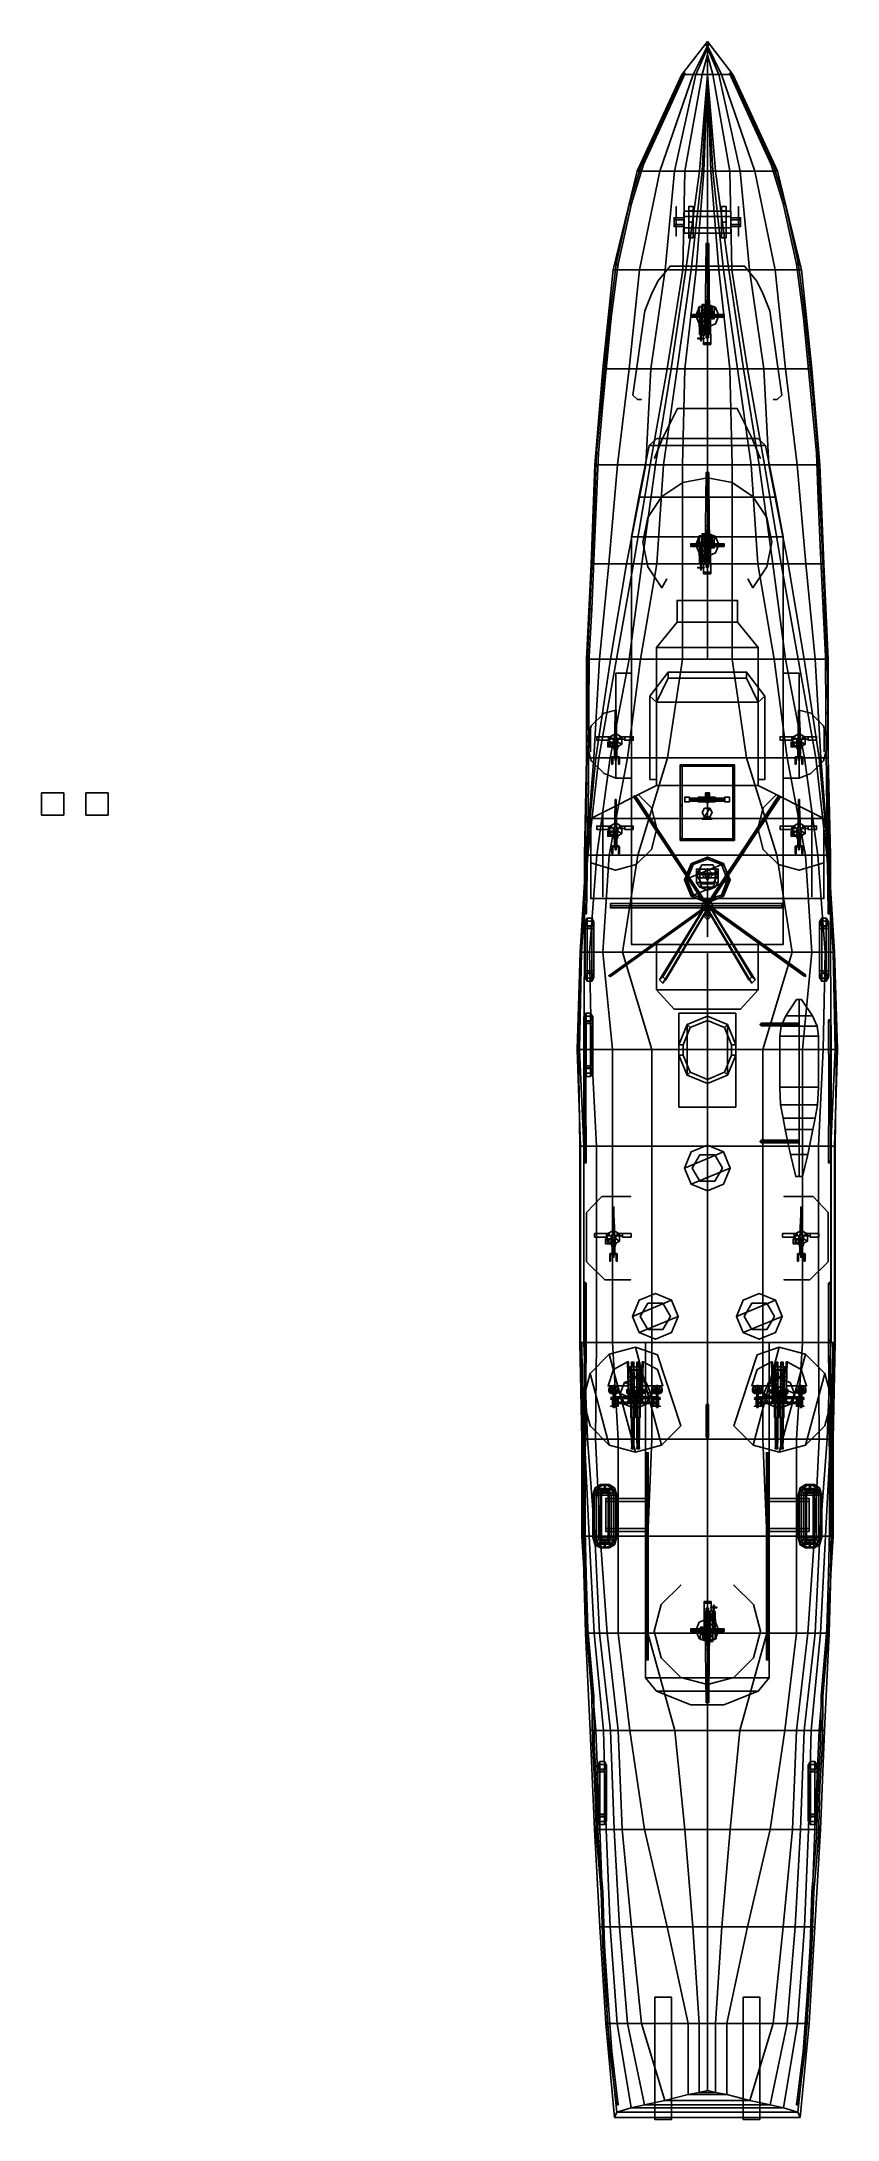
# Model space of a CAD drawing. Header units: millimetres. Extents: x -30 to 5.9, y -44.5 to 49.
import ezdxf

# ---------------------------------------------------------------- set-up
doc = ezdxf.new("R2010")
doc.units = ezdxf.units.MM
for name, color, linetype in [('boats', 1, 'Continuous'), ('gun', 1, 'Continuous'), ('r2', 6, 'Continuous'), ('radar', 1, 'Continuous'), ('railings', 6, 'Continuous'), ('sleeve', 5, 'Continuous'), ('turret', 2, 'Continuous')]:
    doc.layers.add(name, color=color, linetype=linetype)

msp = doc.modelspace()

# ---------------------------------------------------------------- linework, layer by layer
for points in [[(-1.15, 47.56, 6.15), (0, 49.04, 6.15), (0, 48.85, 5.33), (-0.64, 47.56, 5.33)], [(1.15, 47.56, 6.15), (0, 49.04, 6.15), (0, 49.04, 6.15), (-1.15, 47.56, 6.15)], [(-0.64, 47.56, 5.33), (0, 48.85, 5.33), (0, 48.74, 4.93), (-0.52, 47.56, 4.93)], [(-0.52, 47.56, 4.93), (0, 48.74, 4.93), (0, 48.44, 3.47), (-0.24, 47.56, 3.47)], [(0, 48.97, 6.15), (-0.08, 48.89, 6.15), (-0.08, 48.89, 11.19), (0, 48.97, 11.19)], [(0.08, 48.89, 11.19), (0, 48.97, 11.19), (-0.08, 48.89, 11.19), (0, 48.81, 11.19)], [(-0.08, 48.89, 6.15), (0, 48.81, 6.15), (0, 48.81, 11.19), (-0.08, 48.89, 11.19)], [(0, 49.04, 6.15), (1.15, 47.56, 6.15), (0.64, 47.56, 5.33), (0, 48.85, 5.33)], [(0.08, 48.89, 6.15), (0, 48.97, 6.15), (0, 48.97, 11.19), (0.08, 48.89, 11.19)], [(0, 48.81, 6.15), (0.08, 48.89, 6.15), (0.08, 48.89, 11.19), (0, 48.81, 11.19)], [(0, 48.85, 5.33), (0.64, 47.56, 5.33), (0.52, 47.56, 4.93), (0, 48.74, 4.93)], [(0, 48.74, 4.93), (0.52, 47.56, 4.93), (0.24, 47.56, 3.47), (0, 48.44, 3.47)], [(-0.24, 47.56, 3.47), (0, 48.44, 3.47), (0, 47.56, -0.41)], [(0, 48.44, 3.47), (0.24, 47.56, 3.47), (0, 47.56, -0.41)], [(-3.16, 43.2, 5.71), (-1.15, 47.56, 6.15), (-0.64, 47.56, 5.33), (-2.14, 43.2, 4.54)], [(3.16, 43.2, 5.71), (1.15, 47.56, 6.15), (-1.15, 47.56, 6.15), (-3.16, 43.2, 5.71)], [(-2.14, 43.2, 4.54), (-0.64, 47.56, 5.33), (-0.52, 47.56, 4.93), (-1.48, 43.2, 3.36)], [(-1.48, 43.2, 3.36), (-0.52, 47.56, 4.93), (-0.24, 47.56, 3.47), (-1.01, 43.2, 2.13)], [(-1.01, 43.2, 2.13), (-0.24, 47.56, 3.47), (0, 47.56, -0.41), (-0.36, 43.2, -1.49)], [(-0.36, 43.2, -1.49), (0, 47.56, -0.41), (0, 47.56, -0.41), (-0.24, 43.2, -2)], [(0, 47.56, -0.41), (0, 47.56, -0.41), (-0.16, 43.2, -2.28), (-0.24, 43.2, -2)], [(-0.16, 43.2, -2.28), (0, 47.56, -0.41), (0, 47.56, -0.41), (0, 43.2, -2.48)], [(0.24, 47.56, 3.47), (1.01, 43.2, 2.13), (0.36, 43.2, -1.49), (0, 47.56, -0.41)], [(0, 47.56, -0.41), (0.16, 43.2, -2.28), (0, 43.2, -2.48), (0, 47.56, -0.41)], [(0, 47.56, -0.41), (0.36, 43.2, -1.49), (0.24, 43.2, -2), (0, 47.56, -0.41)], [(0.52, 47.56, 4.93), (1.48, 43.2, 3.36), (1.01, 43.2, 2.13), (0.24, 47.56, 3.47)], [(0.64, 47.56, 5.33), (2.14, 43.2, 4.54), (1.48, 43.2, 3.36), (0.52, 47.56, 4.93)], [(1.15, 47.56, 6.15), (3.16, 43.2, 5.71), (2.14, 43.2, 4.54), (0.64, 47.56, 5.33)], [(-4.24, 38.76, 5.37), (-3.16, 43.2, 5.71), (-2.14, 43.2, 4.54), (-3.06, 38.76, 4.03)], [(4.24, 38.76, 5.37), (3.16, 43.2, 5.71), (-3.16, 43.2, 5.71), (-4.24, 38.76, 5.37)], [(-3.06, 38.76, 4.03), (-2.14, 43.2, 4.54), (-1.48, 43.2, 3.36), (-1.9, 38.76, 1.85)], [(-1.9, 38.76, 1.85), (-1.48, 43.2, 3.36), (-1.01, 43.2, 2.13), (-1.1, 38.76, -1.04)], [(-1.1, 38.76, -1.04), (-1.01, 43.2, 2.13), (-0.36, 43.2, -1.49), (-0.97, 38.76, -1.49)], [(-0.97, 38.76, -1.49), (-0.36, 43.2, -1.49), (-0.24, 43.2, -2), (-0.73, 38.76, -2)], [(-0.24, 43.2, -2), (-0.16, 43.2, -2.28), (-0.51, 38.76, -2.44), (-0.73, 38.76, -2)], [(-0.51, 38.76, -2.44), (-0.16, 43.2, -2.28), (0, 43.2, -2.48), (0, 38.76, -3.07)], [(0.16, 43.2, -2.28), (0.51, 38.76, -2.44), (0, 38.76, -3.07), (0, 43.2, -2.48)], [(0.73, 38.76, -2), (0.51, 38.76, -2.44), (0.16, 43.2, -2.28), (0.24, 43.2, -2)], [(0.36, 43.2, -1.49), (0.97, 38.76, -1.49), (0.73, 38.76, -2), (0.24, 43.2, -2)], [(1.01, 43.2, 2.13), (1.1, 38.76, -1.04), (0.97, 38.76, -1.49), (0.36, 43.2, -1.49)], [(1.48, 43.2, 3.36), (1.9, 38.76, 1.85), (1.1, 38.76, -1.04), (1.01, 43.2, 2.13)], [(2.14, 43.2, 4.54), (3.06, 38.76, 4.03), (1.9, 38.76, 1.85), (1.48, 43.2, 3.36)], [(3.16, 43.2, 5.71), (4.24, 38.76, 5.37), (3.06, 38.76, 4.03), (2.14, 43.2, 4.54)], [(-1.4, 40.7, 6.72), (-1.4, 41.1, 6.72), (-1.4, 41.61, 5.58), (-1.4, 40.28, 5.48)], [(-1.4, 40.28, 5.48), (-1.4, 41.61, 5.58), (-1.4, 41.1, 6.72), (-1.4, 40.7, 6.72)], [(-1.05, 41.41, 6.49), (-1.05, 41.16, 6.923), (1.05, 41.16, 6.923), (1.05, 41.41, 6.49)], [(-1.05, 41.16, 6.057), (-1.05, 41.41, 6.49), (1.05, 41.41, 6.49), (1.05, 41.16, 6.057)], [(-1.05, 40.66, 6.923), (-1.05, 41.16, 6.923), (-1.05, 41.41, 6.49), (-1.05, 40.41, 6.49)], [(-1.05, 40.41, 6.49), (-1.05, 41.41, 6.49), (-1.05, 41.16, 6.057), (-1.05, 40.66, 6.057)], [(-0.84, 40.2, 6.49), (-0.84, 41.412, 6.992), (-0.84, 41.62, 6.49), (-0.84, 40.408, 5.988)], [(-0.64, 41.412, 6.992), (-0.64, 41.62, 6.49), (-0.84, 41.62, 6.49), (-0.84, 41.412, 6.992)], [(-0.84, 40.408, 5.988), (-0.84, 41.62, 6.49), (-0.84, 41.412, 5.988), (-0.84, 40.91, 5.78)], [(-0.64, 41.62, 6.49), (-0.64, 41.412, 5.988), (-0.84, 41.412, 5.988), (-0.84, 41.62, 6.49)], [(-0.84, 40.408, 6.992), (-0.84, 40.91, 7.2), (-0.84, 41.412, 6.992), (-0.84, 40.2, 6.49)], [(-0.64, 41.412, 5.988), (-0.64, 40.91, 5.78), (-0.84, 40.91, 5.78), (-0.84, 41.412, 5.988)], [(-0.64, 40.91, 7.2), (-0.64, 41.412, 6.992), (-0.84, 41.412, 6.992), (-0.84, 40.91, 7.2)], [(0.64, 41.62, 6.49), (0.64, 41.412, 6.992), (0.84, 41.412, 6.992), (0.84, 41.62, 6.49)], [(0.64, 41.412, 5.988), (0.64, 41.62, 6.49), (0.84, 41.62, 6.49), (0.84, 41.412, 5.988)], [(0.64, 41.412, 6.992), (0.64, 40.91, 7.2), (0.84, 40.91, 7.2), (0.84, 41.412, 6.992)], [(0.64, 40.91, 5.78), (0.64, 41.412, 5.988), (0.84, 41.412, 5.988), (0.84, 40.91, 5.78)], [(0.84, 41.412, 6.992), (0.84, 40.91, 7.2), (0.84, 40.408, 6.992), (0.84, 41.62, 6.49)], [(0.84, 41.62, 6.49), (0.84, 40.408, 6.992), (0.84, 40.2, 6.49), (0.84, 41.412, 5.988)], [(0.84, 41.412, 5.988), (0.84, 40.2, 6.49), (0.84, 40.408, 5.988), (0.84, 40.91, 5.78)], [(1.05, 41.16, 6.923), (1.05, 40.66, 6.923), (1.05, 40.41, 6.49), (1.05, 41.41, 6.49)], [(1.05, 41.41, 6.49), (1.05, 40.41, 6.49), (1.05, 40.66, 6.057), (1.05, 41.16, 6.057)], [(1.4, 40.28, 5.48), (1.4, 41.61, 5.58), (1.4, 41.1, 6.72), (1.4, 40.7, 6.72)], [(1.4, 40.7, 6.72), (1.4, 41.1, 6.72), (1.4, 41.61, 5.58), (1.4, 40.28, 5.48)], [(-1.5, 40.71, 6.49), (-1.5, 41.11, 6.49), (-1.5, 41.01, 6.317), (-1.5, 40.81, 6.317)], [(-1.5, 40.81, 6.663), (-1.5, 41.01, 6.663), (-1.5, 41.11, 6.49), (-1.5, 40.71, 6.49)], [(-1.05, 41.11, 6.49), (-1.05, 41.01, 6.317), (-1.5, 41.01, 6.317), (-1.5, 41.11, 6.49)], [(-1.05, 41.01, 6.663), (-1.05, 41.11, 6.49), (-1.5, 41.11, 6.49), (-1.5, 41.01, 6.663)], [(-1.05, 41.01, 6.317), (-1.05, 40.81, 6.317), (-1.5, 40.81, 6.317), (-1.5, 41.01, 6.317)], [(-1.05, 40.81, 6.663), (-1.05, 41.01, 6.663), (-1.5, 41.01, 6.663), (-1.5, 40.81, 6.663)], [(-1.05, 40.81, 6.317), (-1.05, 40.71, 6.49), (-1.5, 40.71, 6.49), (-1.5, 40.81, 6.317)], [(-1.05, 40.71, 6.49), (-1.05, 40.81, 6.663), (-1.5, 40.81, 6.663), (-1.5, 40.71, 6.49)], [(-1.05, 41.16, 6.923), (-1.05, 40.66, 6.923), (1.05, 40.66, 6.923), (1.05, 41.16, 6.923)], [(-1.05, 40.66, 6.057), (-1.05, 41.16, 6.057), (1.05, 41.16, 6.057), (1.05, 40.66, 6.057)], [(-1.05, 40.66, 6.923), (-1.05, 40.41, 6.49), (1.05, 40.41, 6.49), (1.05, 40.66, 6.923)], [(-1.05, 40.41, 6.49), (-1.05, 40.66, 6.057), (1.05, 40.66, 6.057), (1.05, 40.41, 6.49)], [(-0.64, 40.91, 5.78), (-0.64, 40.408, 5.988), (-0.84, 40.408, 5.988), (-0.84, 40.91, 5.78)], [(-0.64, 40.408, 6.992), (-0.64, 40.91, 7.2), (-0.84, 40.91, 7.2), (-0.84, 40.408, 6.992)], [(-0.64, 40.2, 6.49), (-0.64, 40.408, 6.992), (-0.84, 40.408, 6.992), (-0.84, 40.2, 6.49)], [(-0.64, 40.408, 5.988), (-0.64, 40.2, 6.49), (-0.84, 40.2, 6.49), (-0.84, 40.408, 5.988)], [(0.64, 40.91, 7.2), (0.64, 40.408, 6.992), (0.84, 40.408, 6.992), (0.84, 40.91, 7.2)], [(0.64, 40.408, 5.988), (0.64, 40.91, 5.78), (0.84, 40.91, 5.78), (0.84, 40.408, 5.988)], [(0.64, 40.408, 6.992), (0.64, 40.2, 6.49), (0.84, 40.2, 6.49), (0.84, 40.408, 6.992)], [(0.64, 40.2, 6.49), (0.64, 40.408, 5.988), (0.84, 40.408, 5.988), (0.84, 40.2, 6.49)], [(1.05, 41.11, 6.49), (1.05, 41.01, 6.663), (1.5, 41.01, 6.663), (1.5, 41.11, 6.49)], [(1.05, 41.01, 6.317), (1.05, 41.11, 6.49), (1.5, 41.11, 6.49), (1.5, 41.01, 6.317)], [(1.05, 41.01, 6.663), (1.05, 40.81, 6.663), (1.5, 40.81, 6.663), (1.5, 41.01, 6.663)], [(1.05, 40.81, 6.317), (1.05, 41.01, 6.317), (1.5, 41.01, 6.317), (1.5, 40.81, 6.317)], [(1.05, 40.81, 6.663), (1.05, 40.71, 6.49), (1.5, 40.71, 6.49), (1.5, 40.81, 6.663)], [(1.05, 40.71, 6.49), (1.05, 40.81, 6.317), (1.5, 40.81, 6.317), (1.5, 40.71, 6.49)], [(1.5, 41.01, 6.663), (1.5, 40.81, 6.663), (1.5, 40.71, 6.49), (1.5, 41.11, 6.49)], [(1.5, 41.11, 6.49), (1.5, 40.71, 6.49), (1.5, 40.81, 6.317), (1.5, 41.01, 6.317)], [(-4.71, 34.31, 5.13), (-4.24, 38.76, 5.37), (-3.06, 38.76, 4.03), (-3.52, 34.31, 3.27)], [(4.71, 34.31, 5.13), (4.24, 38.76, 5.37), (-4.24, 38.76, 5.37), (-4.71, 34.31, 5.13)], [(-3.52, 34.31, 3.27), (-3.06, 38.76, 4.03), (-1.9, 38.76, 1.85), (-2.55, 34.31, 1.14)], [(-2.55, 34.31, 1.14), (-1.9, 38.76, 1.85), (-1.1, 38.76, -1.04), (-1.81, 34.31, -1.04)], [(-2.23, 38.25, 5.34), (-1.68, 38.93, 5.38), (-1.68, 38.93, 6.72), (-2.23, 38.25, 6.72)], [(-2.23, 38.25, 6.72), (-1.68, 38.93, 6.72), (-1.68, 38.93, 5.38), (-2.23, 38.25, 5.34)], [(-1.81, 34.31, -1.04), (-1.1, 38.76, -1.04), (-0.97, 38.76, -1.49), (-1.63, 34.31, -1.49)], [(1.68, 38.93, 6.72), (-1.68, 38.93, 6.72), (-1.68, 38.93, 5.38), (1.68, 38.93, 5.38)], [(1.68, 38.93, 5.38), (-1.68, 38.93, 5.38), (-1.68, 38.93, 6.72), (1.68, 38.93, 6.72)], [(-1.63, 34.31, -1.49), (-0.97, 38.76, -1.49), (-0.73, 38.76, -2), (-1.36, 34.31, -2)], [(-0.73, 38.76, -2), (-0.51, 38.76, -2.44), (-1.01, 34.31, -2.44), (-1.36, 34.31, -2)], [(-1.01, 34.31, -2.44), (-0.51, 38.76, -2.44), (0, 38.76, -3.07), (0, 34.31, -3.18)], [(0.51, 38.76, -2.44), (1.01, 34.31, -2.44), (0, 34.31, -3.18), (0, 38.76, -3.07)], [(1.36, 34.31, -2), (1.01, 34.31, -2.44), (0.51, 38.76, -2.44), (0.73, 38.76, -2)], [(0.97, 38.76, -1.49), (1.63, 34.31, -1.49), (1.36, 34.31, -2), (0.73, 38.76, -2)], [(1.1, 38.76, -1.04), (1.81, 34.31, -1.04), (1.63, 34.31, -1.49), (0.97, 38.76, -1.49)], [(1.9, 38.76, 1.85), (2.55, 34.31, 1.14), (1.81, 34.31, -1.04), (1.1, 38.76, -1.04)], [(2.23, 38.25, 6.72), (1.68, 38.93, 6.72), (1.68, 38.93, 5.38), (2.23, 38.25, 5.34)], [(2.23, 38.25, 5.34), (1.68, 38.93, 5.38), (1.68, 38.93, 6.72), (2.23, 38.25, 6.72)], [(3.06, 38.76, 4.03), (3.52, 34.31, 3.27), (2.55, 34.31, 1.14), (1.9, 38.76, 1.85)], [(4.24, 38.76, 5.37), (4.71, 34.31, 5.13), (3.52, 34.31, 3.27), (3.06, 38.76, 4.03)], [(-2.81, 36.91, 5.27), (-2.52, 37.66, 5.31), (-2.52, 37.66, 6.72), (-2.81, 36.91, 6.72)], [(-2.81, 36.91, 6.72), (-2.52, 37.66, 6.72), (-2.52, 37.66, 5.31), (-2.81, 36.91, 5.27)], [(-2.52, 37.66, 6.72), (-2.23, 38.25, 6.72), (-2.23, 38.25, 5.34), (-2.52, 37.66, 5.31)], [(-2.52, 37.66, 5.31), (-2.23, 38.25, 5.34), (-2.23, 38.25, 6.72), (-2.52, 37.66, 6.72)], [(2.52, 37.66, 5.31), (2.23, 38.25, 5.34), (2.23, 38.25, 6.72), (2.52, 37.66, 6.72)], [(2.52, 37.66, 6.72), (2.23, 38.25, 6.72), (2.23, 38.25, 5.34), (2.52, 37.66, 5.31)], [(2.81, 36.91, 6.72), (2.52, 37.66, 6.72), (2.52, 37.66, 5.31), (2.81, 36.91, 5.27)], [(2.81, 36.91, 5.27), (2.52, 37.66, 5.31), (2.52, 37.66, 6.72), (2.81, 36.91, 6.72)], [(-3.35, 33.12, 5.06), (-2.81, 36.91, 5.27), (-2.81, 36.91, 6.72), (-3.35, 33.12, 6.72)], [(-3.35, 33.12, 6.72), (-2.81, 36.91, 6.72), (-2.81, 36.91, 5.27), (-3.35, 33.12, 5.06)], [(-0.368, 37.068, 5.27), (-0.52, 36.7, 5.25), (-0.52, 36.7, 5.53), (-0.368, 37.068, 5.53)], [(-0.52, 36.7, 5.25), (-0.368, 36.332, 5.23), (-0.368, 36.332, 5.53), (-0.52, 36.7, 5.53)], [(0, 37.22, 5.28), (-0.368, 37.068, 5.27), (-0.368, 37.068, 5.53), (0, 37.22, 5.53)], [(0.368, 37.068, 5.27), (0, 37.22, 5.28), (0, 37.22, 5.53), (0.368, 37.068, 5.53)], [(0.52, 36.7, 5.25), (0.368, 37.068, 5.27), (0.368, 37.068, 5.53), (0.52, 36.7, 5.53)], [(0.368, 36.332, 5.23), (0.52, 36.7, 5.25), (0.52, 36.7, 5.53), (0.368, 36.332, 5.53)], [(3.35, 33.12, 6.72), (2.81, 36.91, 6.72), (2.81, 36.91, 5.27), (3.35, 33.12, 5.06)], [(3.35, 33.12, 5.06), (2.81, 36.91, 5.27), (2.81, 36.91, 6.72), (3.35, 33.12, 6.72)], [(-0.368, 36.332, 5.23), (0, 36.18, 5.23), (0, 36.18, 5.53), (-0.368, 36.332, 5.53)], [(0, 36.18, 5.23), (0.368, 36.332, 5.23), (0.368, 36.332, 5.53), (0, 36.18, 5.53)], [(-5.07, 29.98, 4.89), (-4.71, 34.31, 5.13), (-3.52, 34.31, 3.27), (-4.05, 29.98, 2.81)], [(5.07, 29.98, 4.89), (4.71, 34.31, 5.13), (-4.71, 34.31, 5.13), (-5.07, 29.98, 4.89)], [(-4.05, 29.98, 2.81), (-3.52, 34.31, 3.27), (-2.55, 34.31, 1.14), (-2.77, 29.98, -0.74)], [(-2.77, 29.98, -0.74), (-2.55, 34.31, 1.14), (-1.81, 34.31, -1.04), (-2.58, 29.98, -1.15)], [(-2.58, 29.98, -1.15), (-1.81, 34.31, -1.04), (-1.63, 34.31, -1.49), (-2.34, 29.98, -1.62)], [(-2.34, 29.98, -1.62), (-1.63, 34.31, -1.49), (-1.36, 34.31, -2), (-1.97, 29.98, -2.15)], [(-1.36, 34.31, -2), (-1.01, 34.31, -2.44), (-1.12, 29.98, -2.73), (-1.97, 29.98, -2.15)], [(-1.12, 29.98, -2.73), (-1.01, 34.31, -2.44), (0, 34.31, -3.18), (0, 29.98, -3.32)], [(1.01, 34.31, -2.44), (1.12, 29.98, -2.73), (0, 29.98, -3.32), (0, 34.31, -3.18)], [(1.97, 29.98, -2.15), (1.12, 29.98, -2.73), (1.01, 34.31, -2.44), (1.36, 34.31, -2)], [(1.63, 34.31, -1.49), (2.34, 29.98, -1.62), (1.97, 29.98, -2.15), (1.36, 34.31, -2)], [(1.81, 34.31, -1.04), (2.58, 29.98, -1.15), (2.34, 29.98, -1.62), (1.63, 34.31, -1.49)], [(2.55, 34.31, 1.14), (2.77, 29.98, -0.74), (2.58, 29.98, -1.15), (1.81, 34.31, -1.04)], [(3.52, 34.31, 3.27), (4.05, 29.98, 2.81), (2.77, 29.98, -0.74), (2.55, 34.31, 1.14)], [(4.71, 34.31, 5.13), (5.07, 29.98, 4.89), (4.05, 29.98, 2.81), (3.52, 34.31, 3.27)], [(-3.14, 32.92, 5.05), (-3.35, 33.12, 5.06), (-3.35, 33.12, 6.72), (-3.14, 32.92, 6.72)], [(-3.14, 32.92, 6.72), (-3.35, 33.12, 6.72), (-3.35, 33.12, 5.06), (-3.14, 32.92, 5.05)], [(-2.97, 32.92, 5.72), (-3.14, 32.92, 5.05), (-3.14, 32.92, 6.72), (-2.97, 32.92, 6.72)], [(-2.97, 32.92, 6.72), (-3.14, 32.92, 6.72), (-3.14, 32.92, 5.05), (-2.97, 32.92, 5.72)], [(2.97, 32.92, 5.72), (3.14, 32.92, 5.05), (3.14, 32.92, 6.72), (2.97, 32.92, 6.72)], [(2.97, 32.92, 6.72), (3.14, 32.92, 6.72), (3.14, 32.92, 5.05), (2.97, 32.92, 5.72)], [(3.14, 32.92, 6.72), (3.35, 33.12, 6.72), (3.35, 33.12, 5.06), (3.14, 32.92, 5.05)], [(3.14, 32.92, 5.05), (3.35, 33.12, 5.06), (3.35, 33.12, 6.72), (3.14, 32.92, 6.72)], [(-2.02, 31.16, 7.47), (-1.34, 32.52, 8.04), (1.34, 32.52, 8.04), (2.02, 31.16, 7.47)], [(2.02, 31.16, 7.47), (1.34, 32.52, 8.04), (-1.34, 32.52, 8.04), (-2.02, 31.16, 7.47)], [(-2.02, 31.16, 7.47), (-2.02, 31.16, 7.86), (-1.34, 32.52, 8.29), (-1.34, 32.52, 8.04)], [(-1.34, 32.52, 8.04), (-1.34, 32.52, 8.29), (-2.02, 31.16, 7.86), (-2.02, 31.16, 7.47)], [(-1.34, 32.52, 8.04), (-1.34, 32.52, 8.29), (1.34, 32.52, 8.29), (1.34, 32.52, 8.04)], [(1.34, 32.52, 8.04), (1.34, 32.52, 8.29), (-1.34, 32.52, 8.29), (-1.34, 32.52, 8.04)], [(1.34, 32.52, 8.04), (1.34, 32.52, 8.29), (2.02, 31.16, 7.86), (2.02, 31.16, 7.47)], [(2.02, 31.16, 7.47), (2.02, 31.16, 7.86), (1.34, 32.52, 8.29), (1.34, 32.52, 8.04)], [(-2.28, 31.16, 7.47), (-2.28, 31.16, 4.95), (-2.62, 30.85, 4.93), (-2.62, 30.85, 7.47)], [(2.62, 30.85, 7.47), (2.28, 31.16, 7.47), (-2.28, 31.16, 7.47), (-2.62, 30.85, 7.47)], [(-2.38, 30.28, 7.44), (-2.38, 30.28, 7.63), (-2.02, 31.16, 7.86), (-2.02, 31.16, 7.47)], [(-2.02, 31.16, 7.47), (-2.02, 31.16, 7.86), (-2.38, 30.28, 7.63), (-2.38, 30.28, 7.44)], [(2.28, 31.16, 7.47), (2.28, 31.16, 4.95), (-2.28, 31.16, 4.95), (-2.28, 31.16, 7.47)], [(2.38, 30.28, 7.44), (2.38, 30.28, 7.63), (2.02, 31.16, 7.86), (2.02, 31.16, 7.47)], [(2.02, 31.16, 7.47), (2.02, 31.16, 7.86), (2.38, 30.28, 7.63), (2.38, 30.28, 7.44)], [(2.62, 30.85, 4.93), (2.28, 31.16, 4.95), (2.28, 31.16, 7.47), (2.62, 30.85, 7.47)], [(-5.24, 25.53, 4.76), (-5.07, 29.98, 4.89), (-4.05, 29.98, 2.81), (-4.44, 25.53, 2.12)], [(5.24, 25.53, 4.76), (5.07, 29.98, 4.89), (-5.07, 29.98, 4.89), (-5.24, 25.53, 4.76)], [(-4.44, 25.53, 2.12), (-4.05, 29.98, 2.81), (-2.77, 29.98, -0.74), (-3.64, 25.53, -0.74)], [(-3.64, 25.53, -0.74), (-2.77, 29.98, -0.74), (-2.58, 29.98, -1.15), (-3.32, 25.53, -1.41)], [(-3.32, 25.53, -1.41), (-2.58, 29.98, -1.15), (-2.34, 29.98, -1.62), (-2.95, 25.53, -2)], [(-2.62, 30.85, 7.47), (-2.62, 30.85, 4.92), (-3.09, 28.53, 4.84), (-3.09, 28.53, 7.37)], [(3.09, 28.53, 7.37), (2.62, 30.85, 7.47), (-2.62, 30.85, 7.47), (-3.09, 28.53, 7.37)], [(-2.95, 25.53, -2), (-2.34, 29.98, -1.62), (-1.97, 29.98, -2.15), (-2.27, 25.53, -2.57)], [(-1.97, 29.98, -2.15), (-1.12, 29.98, -2.73), (-1.12, 25.53, -3.05), (-2.27, 25.53, -2.57)], [(-1.12, 25.53, -3.05), (-1.12, 29.98, -2.73), (0, 29.98, -3.32), (0, 25.53, -3.32)], [(1.12, 29.98, -2.73), (1.12, 25.53, -3.05), (0, 25.53, -3.32), (0, 29.98, -3.32)], [(2.27, 25.53, -2.57), (1.12, 25.53, -3.05), (1.12, 29.98, -2.73), (1.97, 29.98, -2.15)], [(2.34, 29.98, -1.62), (2.95, 25.53, -2), (2.27, 25.53, -2.57), (1.97, 29.98, -2.15)], [(2.58, 29.98, -1.15), (3.32, 25.53, -1.41), (2.95, 25.53, -2), (2.34, 29.98, -1.62)], [(2.77, 29.98, -0.74), (3.64, 25.53, -0.74), (3.32, 25.53, -1.41), (2.58, 29.98, -1.15)], [(3.09, 28.53, 4.84), (2.62, 30.85, 4.92), (2.62, 30.85, 7.47), (3.09, 28.53, 7.37)], [(4.05, 29.98, 2.81), (4.44, 25.53, 2.12), (3.64, 25.53, -0.74), (2.77, 29.98, -0.74)], [(5.07, 29.98, 4.89), (5.24, 25.53, 4.76), (4.44, 25.53, 2.12), (4.05, 29.98, 2.81)], [(-1.11, 29.179, 7.39), (-2.051, 28.551, 7.37), (-2.051, 28.551, 8.61), (-1.11, 29.179, 8.61)], [(-2.051, 28.551, 7.37), (-1.11, 29.179, 7.39), (-1.11, 29.179, 8.61), (-2.051, 28.551, 8.61)], [(0, 29.4, 7.4), (-1.11, 29.179, 7.39), (-1.11, 29.179, 8.61), (0, 29.4, 8.61)], [(-1.11, 29.179, 7.39), (0, 29.4, 7.4), (0, 29.4, 8.61), (-1.11, 29.179, 8.61)], [(1.11, 29.179, 7.39), (0, 29.4, 7.4), (0, 29.4, 8.61), (1.11, 29.179, 8.61)], [(0, 29.4, 7.4), (1.11, 29.179, 7.39), (1.11, 29.179, 8.61), (0, 29.4, 8.61)], [(2.051, 28.551, 7.37), (1.11, 29.179, 7.39), (1.11, 29.179, 8.61), (2.051, 28.551, 8.61)], [(1.11, 29.179, 7.39), (2.051, 28.551, 7.37), (2.051, 28.551, 8.61), (1.11, 29.179, 8.61)], [(-3.09, 28.53, 7.37), (-3.09, 28.53, 4.84), (-3.41, 26.74, 4.79), (-3.41, 26.74, 7.37)], [(3.41, 26.74, 7.37), (3.09, 28.53, 7.37), (-3.09, 28.53, 7.37), (-3.41, 26.74, 7.37)], [(-2.051, 28.551, 7.37), (-2.679, 27.61, 7.37), (-2.679, 27.61, 8.61), (-2.051, 28.551, 8.61)], [(-2.679, 27.61, 7.37), (-2.051, 28.551, 7.37), (-2.051, 28.551, 8.61), (-2.679, 27.61, 8.61)], [(2.679, 27.61, 7.37), (2.051, 28.551, 7.37), (2.051, 28.551, 8.61), (2.679, 27.61, 8.61)], [(2.051, 28.551, 7.37), (2.679, 27.61, 7.37), (2.679, 27.61, 8.61), (2.051, 28.551, 8.61)], [(3.41, 26.74, 4.79), (3.09, 28.53, 4.84), (3.09, 28.53, 7.37), (3.41, 26.74, 7.37)], [(-2.679, 27.61, 7.34), (-2.9, 26.5, 7.27), (-2.9, 26.5, 8.61), (-2.679, 27.61, 8.61)], [(-2.9, 26.5, 7.27), (-2.679, 27.61, 7.34), (-2.679, 27.61, 8.61), (-2.9, 26.5, 8.61)], [(2.9, 26.5, 7.27), (2.679, 27.61, 7.34), (2.679, 27.61, 8.61), (2.9, 26.5, 8.61)], [(2.679, 27.61, 7.34), (2.9, 26.5, 7.27), (2.9, 26.5, 8.61), (2.679, 27.61, 8.61)], [(-3.41, 26.74, 7.28), (-3.41, 26.74, 4.54), (-3.41, 8.38, 4.28), (-3.41, 8.38, 6.8)], [(3.41, 8.38, 6.8), (3.41, 26.74, 7.28), (-3.41, 26.74, 7.28), (-3.41, 8.38, 6.8)], [(-2.9, 26.5, 7.27), (-2.679, 25.39, 7.24), (-2.679, 25.39, 8.61), (-2.9, 26.5, 8.61)], [(-2.679, 25.39, 7.24), (-2.9, 26.5, 7.27), (-2.9, 26.5, 8.61), (-2.679, 25.39, 8.61)], [(-0.368, 26.748, 7.29), (-0.52, 26.38, 7.27), (-0.52, 26.38, 7.57), (-0.368, 26.748, 7.57)], [(-0.52, 26.38, 7.27), (-0.368, 26.012, 7.26), (-0.368, 26.012, 7.57), (-0.52, 26.38, 7.57)], [(0, 26.9, 7.32), (-0.368, 26.748, 7.29), (-0.368, 26.748, 7.57), (0, 26.9, 7.57)], [(0.368, 26.748, 7.29), (0, 26.9, 7.32), (0, 26.9, 7.57), (0.368, 26.748, 7.57)], [(0.52, 26.38, 7.27), (0.368, 26.748, 7.29), (0.368, 26.748, 7.57), (0.52, 26.38, 7.57)], [(0.368, 26.012, 7.26), (0.52, 26.38, 7.27), (0.52, 26.38, 7.57), (0.368, 26.012, 7.57)], [(2.679, 25.39, 7.24), (2.9, 26.5, 7.27), (2.9, 26.5, 8.61), (2.679, 25.39, 8.61)], [(2.9, 26.5, 7.27), (2.679, 25.39, 7.24), (2.679, 25.39, 8.61), (2.9, 26.5, 8.61)], [(3.41, 8.38, 4.28), (3.41, 26.74, 4.54), (3.41, 26.74, 7.28), (3.41, 8.38, 6.8)], [(-5.44, 21.23, 4.52), (-5.24, 25.53, 4.76), (-4.44, 25.53, 2.12), (-4.86, 21.23, 2.12)], [(5.44, 21.23, 4.52), (5.24, 25.53, 4.76), (-5.24, 25.53, 4.76), (-5.44, 21.23, 4.52)], [(-4.86, 21.23, 2.12), (-4.44, 25.53, 2.12), (-3.64, 25.53, -0.74), (-4.36, 21.23, -1.05)], [(-4.36, 21.23, -1.05), (-3.64, 25.53, -0.74), (-3.32, 25.53, -1.41), (-4.09, 21.23, -1.54)], [(-4.09, 21.23, -1.54), (-3.32, 25.53, -1.41), (-2.95, 25.53, -2), (-3.52, 21.23, -2.34)], [(-3.52, 21.23, -2.34), (-2.95, 25.53, -2), (-2.27, 25.53, -2.57), (-3.01, 21.23, -2.76)], [(-2.27, 25.53, -2.57), (-1.12, 25.53, -3.05), (-1.12, 21.23, -3.32), (-3.01, 21.23, -2.76)], [(-2.679, 25.39, 7.24), (-2.051, 24.449, 7.22), (-2.051, 24.449, 8.61), (-2.679, 25.39, 8.61)], [(-2.051, 24.449, 7.22), (-2.679, 25.39, 7.24), (-2.679, 25.39, 8.61), (-2.051, 24.449, 8.61)], [(-1.12, 21.23, -3.32), (-1.12, 25.53, -3.05), (0, 25.53, -3.32), (0, 21.23, -3.32)], [(-0.368, 26.012, 7.26), (0, 25.86, 7.25), (0, 25.86, 7.57), (-0.368, 26.012, 7.57)], [(0, 25.86, 7.25), (0.368, 26.012, 7.26), (0.368, 26.012, 7.57), (0, 25.86, 7.57)], [(1.12, 25.53, -3.05), (1.12, 21.23, -3.32), (0, 21.23, -3.32), (0, 25.53, -3.32)], [(3.01, 21.23, -2.76), (1.12, 21.23, -3.32), (1.12, 25.53, -3.05), (2.27, 25.53, -2.57)], [(2.051, 24.449, 7.22), (2.679, 25.39, 7.24), (2.679, 25.39, 8.61), (2.051, 24.449, 8.61)], [(2.679, 25.39, 7.24), (2.051, 24.449, 7.22), (2.051, 24.449, 8.61), (2.679, 25.39, 8.61)], [(2.95, 25.53, -2), (3.52, 21.23, -2.34), (3.01, 21.23, -2.76), (2.27, 25.53, -2.57)], [(3.32, 25.53, -1.41), (4.09, 21.23, -1.54), (3.52, 21.23, -2.34), (2.95, 25.53, -2)], [(3.64, 25.53, -0.74), (4.36, 21.23, -1.05), (4.09, 21.23, -1.54), (3.32, 25.53, -1.41)], [(4.44, 25.53, 2.12), (4.86, 21.23, 2.12), (4.36, 21.23, -1.05), (3.64, 25.53, -0.74)], [(5.24, 25.53, 4.76), (5.44, 21.23, 4.52), (4.86, 21.23, 2.12), (4.44, 25.53, 2.12)], [(-1.82, 24.85, 7.23), (-2.051, 24.449, 7.22), (-2.051, 24.449, 8.61), (-1.82, 24.85, 8.61)], [(-1.82, 24.85, 7.23), (-2.051, 24.449, 7.22), (-2.051, 24.449, 8.61), (-1.82, 24.85, 8.61)], [(1.82, 24.85, 7.23), (2.051, 24.449, 7.22), (2.051, 24.449, 8.61), (1.82, 24.85, 8.61)], [(1.82, 24.85, 7.23), (2.051, 24.449, 7.22), (2.051, 24.449, 8.61), (1.82, 24.85, 8.61)], [(1.36, 23.87, 9.03), (1.36, 23.88, 7.2), (-1.36, 23.88, 7.2), (-1.36, 23.87, 9.03)], [(-1.36, 23.87, 9.03), (-1.36, 23.88, 7.2), (-1.36, 22.9, 7.17), (-1.36, 22.9, 9.03)], [(1.36, 22.9, 9.03), (1.36, 23.87, 9.03), (-1.36, 23.87, 9.03), (-1.36, 22.9, 9.03)], [(1.36, 22.9, 7.17), (1.36, 23.88, 7.2), (1.36, 23.87, 9.03), (1.36, 22.9, 9.03)], [(-1.36, 22.9, 9.42), (-1.36, 22.9, 7.17), (-2.29, 21.76, 7.15), (-2.29, 21.76, 9.42)], [(2.29, 21.76, 9.42), (1.36, 22.9, 9.42), (-1.36, 22.9, 9.42), (-2.29, 21.76, 9.42)], [(1.36, 22.9, 9.42), (1.36, 22.9, 9.03), (-1.36, 22.9, 9.03), (-1.36, 22.9, 9.42)], [(2.29, 21.76, 7.15), (1.36, 22.9, 7.17), (1.36, 22.9, 9.42), (2.29, 21.76, 9.42)], [(2.29, 19.3, 9.42), (2.29, 21.76, 9.42), (-2.29, 21.76, 9.42), (-2.29, 19.3, 9.42)], [(-2.29, 21.76, 9.42), (-2.29, 21.76, 7.15), (-2.29, 19.3, 7.08), (-2.29, 19.3, 9.42)], [(2.29, 19.3, 7.08), (2.29, 21.76, 7.15), (2.29, 21.76, 9.42), (2.29, 19.3, 9.42)], [(-5.44, 16.79, 4.52), (-5.44, 21.23, 4.52), (-4.86, 21.23, 2.12), (-5.11, 16.79, 0.85)], [(5.44, 16.79, 4.52), (5.44, 21.23, 4.52), (-5.44, 21.23, 4.52), (-5.44, 16.79, 4.52)], [(-5.11, 16.79, 0.85), (-4.86, 21.23, 2.12), (-4.36, 21.23, -1.05), (-5.03, 16.79, -1.05)], [(-5.03, 16.79, -1.05), (-4.36, 21.23, -1.05), (-4.09, 21.23, -1.54), (-4.89, 16.79, -1.54)], [(-4.89, 16.79, -1.54), (-4.09, 21.23, -1.54), (-3.52, 21.23, -2.34), (-4.38, 16.79, -2.34)], [(-4.38, 16.79, -2.34), (-3.52, 21.23, -2.34), (-3.01, 21.23, -2.76), (-3.6, 16.79, -2.88)], [(-4.13, 15.87, 6.99), (-4.13, 20.6, 7.12), (-3.41, 20.6, 7.12), (-3.41, 15.87, 6.99)], [(-3.41, 15.87, 6.99), (-3.41, 20.6, 7.12), (-4.13, 20.6, 7.12), (-4.13, 15.87, 6.99)], [(-4.13, 20.6, 8.19), (-3.41, 20.6, 8.19), (-3.41, 20.6, 6.99), (-4.13, 20.6, 7)], [(-4.13, 18.94, 8.19), (-4.13, 20.6, 8.19), (-4.13, 20.6, 6.99), (-4.13, 18.94, 7)], [(-3.01, 21.23, -2.76), (-1.12, 21.23, -3.32), (-1.8, 16.79, -3.32), (-3.6, 16.79, -2.88)], [(1.12, 21.23, -3.32), (1.77, 16.79, -3.32), (-1.8, 16.79, -3.32), (-1.12, 21.23, -3.32)], [(3.6, 16.79, -2.88), (1.77, 16.79, -3.32), (1.12, 21.23, -3.32), (3.01, 21.23, -2.76)], [(3.52, 21.23, -2.34), (4.38, 16.79, -2.34), (3.6, 16.79, -2.88), (3.01, 21.23, -2.76)], [(4.13, 20.6, 8.19), (3.41, 20.6, 8.19), (3.41, 20.6, 6.99), (4.13, 20.6, 7)], [(4.13, 15.87, 6.99), (4.13, 20.6, 7.12), (3.41, 20.6, 7.12), (3.41, 15.87, 6.99)], [(3.41, 15.87, 6.99), (3.41, 20.6, 7.12), (4.13, 20.6, 7.12), (4.13, 15.87, 6.99)], [(4.09, 21.23, -1.54), (4.89, 16.79, -1.54), (4.38, 16.79, -2.34), (3.52, 21.23, -2.34)], [(4.36, 21.23, -1.05), (5.03, 16.79, -1.05), (4.89, 16.79, -1.54), (4.09, 21.23, -1.54)], [(4.13, 18.94, 8.19), (4.13, 20.6, 8.19), (4.13, 20.6, 6.99), (4.13, 18.94, 7)], [(4.86, 21.23, 2.12), (5.11, 16.79, 0.85), (5.03, 16.79, -1.05), (4.36, 21.23, -1.05)], [(5.44, 21.23, 4.52), (5.44, 16.79, 4.52), (5.11, 16.79, 0.85), (4.86, 21.23, 2.12)], [(2.29, 19.3, 10.17), (1.77, 20.38, 10.17), (-1.77, 20.38, 10.17), (-2.29, 19.3, 10.17)], [(-1.77, 20.38, 10.17), (-1.77, 20.38, 9.42), (-2.29, 19.3, 9.42), (-2.29, 19.3, 10.17)], [(1.77, 20.38, 10.17), (1.77, 20.38, 9.42), (-1.77, 20.38, 9.42), (-1.77, 20.38, 10.17)], [(2.29, 19.3, 9.42), (1.77, 20.38, 9.42), (1.77, 20.38, 10.17), (2.29, 19.3, 10.17)], [(-4.655, 18.8, 8.19), (-5.23, 18.225, 8.19), (-5.23, 18.225, 7.05), (-4.655, 18.8, 7.07)], [(-4.13, 18.94, 8.19), (-4.655, 18.8, 8.19), (-4.655, 18.8, 7.07), (-4.13, 18.94, 7.07)], [(2.29, 15.55, 10.17), (2.29, 19.3, 10.17), (-2.29, 19.3, 10.17), (-2.29, 15.55, 10.17)], [(-2.29, 19.3, 10.17), (-2.29, 19.3, 7.08), (-2.29, 15.55, 6.98), (-2.29, 15.55, 10.17)], [(2.29, 15.55, 6.98), (2.29, 19.3, 7.08), (2.29, 19.3, 10.17), (2.29, 15.55, 10.17)], [(4.13, 18.94, 8.19), (4.655, 18.8, 8.19), (4.655, 18.8, 7.07), (4.13, 18.94, 7.07)], [(4.655, 18.8, 8.19), (5.23, 18.225, 8.19), (5.23, 18.225, 7.05), (4.655, 18.8, 7.07)], [(-5.23, 18.225, 8.19), (-5.44, 17.44, 8.19), (-5.44, 17.44, 7.03), (-5.23, 18.225, 7.05)], [(-5.26, 17.99, 4.52), (-5.26, 18.1, 4.52), (-5.26, 18.1, 7.04), (-5.26, 17.99, 7.04)], [(-5.26, 17.99, 7.04), (-5.26, 18.1, 7.04), (-5.26, 18.1, 4.52), (-5.26, 17.99, 4.52)], [(-5.26, 17.99, 6.67), (-5.26, 17.99, 6.45), (-5.26, 17.18, 4.52), (-5.26, 17.18, 4.72)], [(-5.26, 17.18, 4.72), (-5.26, 17.18, 4.52), (-5.26, 17.99, 6.45), (-5.26, 17.99, 6.67)], [(-5.26, 17.99, 4.72), (-5.26, 17.99, 4.52), (-5.26, 17.18, 6.45), (-5.26, 17.18, 6.67)], [(-5.26, 17.18, 6.67), (-5.26, 17.18, 6.45), (-5.26, 17.99, 4.52), (-5.26, 17.99, 4.72)], [(-4.234, 17.62, 8.31), (-4.13, 17.68, 8.31), (-4.13, 17.88, 7.04), (-4.407, 17.72, 7.04)], [(-4.13, 17.68, 8.31), (-4.026, 17.62, 8.31), (-3.853, 17.72, 7.04), (-4.13, 17.88, 7.04)], [(4.026, 17.62, 8.31), (4.13, 17.68, 8.31), (4.13, 17.88, 7.04), (3.853, 17.72, 7.04)], [(4.13, 17.68, 8.31), (4.234, 17.62, 8.31), (4.407, 17.72, 7.04), (4.13, 17.88, 7.04)], [(5.23, 18.225, 8.19), (5.44, 17.44, 8.19), (5.44, 17.44, 7.03), (5.23, 18.225, 7.05)], [(5.26, 17.99, 4.52), (5.26, 18.1, 4.52), (5.26, 18.1, 7.04), (5.26, 17.99, 7.04)], [(5.26, 17.99, 7.04), (5.26, 18.1, 7.04), (5.26, 18.1, 4.52), (5.26, 17.99, 4.52)], [(5.26, 17.99, 6.67), (5.26, 17.99, 6.45), (5.26, 17.18, 4.52), (5.26, 17.18, 4.72)], [(5.26, 17.18, 4.72), (5.26, 17.18, 4.52), (5.26, 17.99, 6.45), (5.26, 17.99, 6.67)], [(5.26, 17.99, 4.72), (5.26, 17.99, 4.52), (5.26, 17.18, 6.45), (5.26, 17.18, 6.67)], [(5.26, 17.18, 6.67), (5.26, 17.18, 6.45), (5.26, 17.99, 4.52), (5.26, 17.99, 4.72)], [(-5.44, 17.44, 8.19), (-5.23, 16.655, 8.19), (-5.23, 16.655, 7.01), (-5.44, 17.44, 7.03)], [(-5.26, 17.07, 7.02), (-5.26, 17.18, 7.02), (-5.26, 17.18, 4.52), (-5.26, 17.07, 4.52)], [(-5.26, 17.07, 4.52), (-5.26, 17.18, 4.52), (-5.26, 17.18, 7.02), (-5.26, 17.07, 7.02)], [(-4.234, 17.5, 8.31), (-4.234, 17.62, 8.31), (-4.407, 17.72, 7.04), (-4.407, 17.4, 7.03)], [(-4.13, 17.44, 8.31), (-4.234, 17.5, 8.31), (-4.407, 17.4, 7.03), (-4.13, 17.24, 7.03)], [(-4.026, 17.5, 8.31), (-4.13, 17.44, 8.31), (-4.13, 17.24, 7.03), (-3.853, 17.4, 7.03)], [(-4.026, 17.62, 8.31), (-4.026, 17.5, 8.31), (-3.853, 17.4, 7.03), (-3.853, 17.72, 7.04)], [(4.026, 17.5, 8.31), (4.026, 17.62, 8.31), (3.853, 17.72, 7.04), (3.853, 17.4, 7.03)], [(4.13, 17.44, 8.31), (4.026, 17.5, 8.31), (3.853, 17.4, 7.03), (4.13, 17.24, 7.03)], [(4.234, 17.5, 8.31), (4.13, 17.44, 8.31), (4.13, 17.24, 7.03), (4.407, 17.4, 7.03)], [(4.234, 17.62, 8.31), (4.234, 17.5, 8.31), (4.407, 17.4, 7.03), (4.407, 17.72, 7.04)], [(5.44, 17.44, 8.19), (5.23, 16.655, 8.19), (5.23, 16.655, 7.01), (5.44, 17.44, 7.03)], [(5.26, 17.07, 7.02), (5.26, 17.18, 7.02), (5.26, 17.18, 4.52), (5.26, 17.07, 4.52)], [(5.26, 17.07, 4.52), (5.26, 17.18, 4.52), (5.26, 17.18, 7.02), (5.26, 17.07, 7.02)], [(-5.54, 12.41, 4.36), (-5.44, 16.79, 4.52), (-5.11, 16.79, 0.85), (-5.46, 12.41, 0.85)], [(5.54, 12.41, 4.36), (5.44, 16.79, 4.52), (-5.44, 16.79, 4.52), (-5.54, 12.41, 4.36)], [(-5.46, 12.41, 0.85), (-5.11, 16.79, 0.85), (-5.03, 16.79, -1.05), (-5.44, 12.41, -1.05)], [(-5.44, 12.41, -1.05), (-5.03, 16.79, -1.05), (-4.89, 16.79, -1.54), (-5.38, 12.41, -1.54)], [(-5.38, 12.41, -1.54), (-4.89, 16.79, -1.54), (-4.38, 16.79, -2.34), (-4.98, 12.41, -2.41)], [(-5.23, 16.655, 8.19), (-4.655, 16.08, 8.19), (-4.655, 16.08, 7), (-5.23, 16.655, 7.01)], [(-4.98, 12.41, -2.41), (-4.38, 16.79, -2.34), (-3.6, 16.79, -2.88), (-4.42, 12.41, -2.88)], [(-4.655, 16.08, 8.19), (-4.13, 15.87, 8.19), (-4.13, 15.87, 6.99), (-4.655, 16.08, 7)], [(-3.6, 16.79, -2.88), (-1.8, 16.79, -3.32), (-3.13, 12.41, -3.32), (-4.42, 12.41, -2.88)], [(1.77, 16.79, -3.32), (3.13, 12.41, -3.32), (-3.13, 12.41, -3.32), (-1.8, 16.79, -3.32)], [(1.22, 13.07, 11.74), (1.22, 16.48, 11.74), (-1.22, 16.48, 11.74), (-1.22, 13.07, 11.74)], [(-1.22, 16.48, 11.74), (-1.22, 16.48, 9.02), (-1.22, 13.07, 9.02), (-1.22, 13.07, 11.74)], [(1.22, 16.48, 11.74), (1.22, 16.48, 10.17), (-1.22, 16.48, 10.17), (-1.22, 16.48, 11.74)], [(1.22, 13.07, 9.02), (1.22, 16.48, 9.02), (1.22, 16.48, 11.74), (1.22, 13.07, 11.74)], [(4.42, 12.41, -2.88), (3.13, 12.41, -3.32), (1.77, 16.79, -3.32), (3.6, 16.79, -2.88)], [(4.38, 16.79, -2.34), (4.98, 12.41, -2.41), (4.42, 12.41, -2.88), (3.6, 16.79, -2.88)], [(4.655, 16.08, 8.19), (4.13, 15.87, 8.19), (4.13, 15.87, 6.99), (4.655, 16.08, 7)], [(4.89, 16.79, -1.54), (5.38, 12.41, -1.54), (4.98, 12.41, -2.41), (4.38, 16.79, -2.34)], [(5.23, 16.655, 8.19), (4.655, 16.08, 8.19), (4.655, 16.08, 7), (5.23, 16.655, 7.01)], [(5.03, 16.79, -1.05), (5.44, 12.41, -1.05), (5.38, 12.41, -1.54), (4.89, 16.79, -1.54)], [(5.11, 16.79, 0.85), (5.46, 12.41, 0.85), (5.44, 12.41, -1.05), (5.03, 16.79, -1.05)], [(5.44, 16.79, 4.52), (5.54, 12.41, 4.36), (5.46, 12.41, 0.85), (5.11, 16.79, 0.85)], [(-28.99, 15.21, 1), (-28.99, 15.21), (-29.99, 15.21), (-29.99, 15.21, 1)], [(-28.99, 15.21), (-28.99, 14.21), (-29.99, 14.21), (-29.99, 15.21)], [(-29.99, 15.21), (-29.99, 14.21), (-29.99, 14.21, 1), (-29.99, 15.21, 1)], [(-29.99, 15.21, 1), (-29.99, 14.21, 1), (-28.99, 14.21, 1), (-28.99, 15.21, 1)], [(-28.99, 14.21, 1), (-28.99, 14.21), (-28.99, 15.21), (-28.99, 15.21, 1)], [(-26.99, 15.21), (-26.99, 14.21), (-27.99, 14.21), (-27.99, 15.21)], [(-27.99, 15.21), (-27.99, 14.21), (-26.99, 14.21), (-26.99, 15.21)], [(2.29, 15.55, 9.02), (-2.29, 15.55, 9.02), (-5.25, 14.06, 9.02), (5.25, 14.06, 9.02)], [(5.25, 14.06, 9.02), (-5.25, 14.06, 9.02), (-2.29, 15.55, 9.02), (2.29, 15.55, 9.02)], [(-5.25, 14.06, 9.02), (-2.29, 15.55, 9.02), (-2.29, 15.55, 10.49), (-5.25, 14.06, 10.49)], [(-5.25, 14.06, 10.49), (-2.29, 15.55, 10.49), (-2.29, 15.55, 9.02), (-5.25, 14.06, 9.02)], [(-4.13, 15.87, 8.19), (-3.41, 15.87, 8.19), (-3.41, 15.87, 6.99), (-4.13, 15.87, 7)], [(-3.87, 15.87, 8.19), (-3.41, 15.87, 8.19), (-3.41, 15.87, 7), (-3.87, 15.87, 6.99)], [(-3.29, 15.08, 10.48), (-3.29, 15, 10.48), (-0.04, 10.09, 23.74), (-0.04, 10.17, 23.74)], [(-3.21, 15.04, 10.48), (-3.29, 15.08, 10.48), (-0.04, 10.17, 23.74), (0.04, 10.13, 23.74)], [(-3.29, 15, 10.48), (-3.21, 15.04, 10.48), (0.04, 10.13, 23.74), (-0.04, 10.09, 23.74)], [(-2.521, 14.535, 10.49), (-3.118, 15.133, 10.49), (-3.118, 15.133, 9.02), (-2.521, 14.535, 9.02)], [(-2.29, 15.55, 10.17), (-2.29, 15.55, 6.98), (2.29, 15.55, 6.98), (2.29, 15.55, 10.17)], [(-1.02, 14.8, 13.37), (-1.02, 15.02, 13.37), (-1.02, 15.02, 13.15), (-1.02, 14.8, 13.15)], [(-0.81, 14.8, 13.37), (-0.81, 15.02, 13.37), (-1.02, 15.02, 13.37), (-1.02, 14.8, 13.37)], [(-1.02, 15.02, 13.15), (-0.81, 15.02, 13.15), (-0.81, 14.8, 13.15), (-1.02, 14.8, 13.15)], [(-1.02, 15.02, 13.37), (-0.81, 15.02, 13.37), (-0.81, 15.02, 13.15), (-1.02, 15.02, 13.15)], [(-0.81, 14.8, 13.15), (-0.81, 15.02, 13.15), (-0.81, 15.02, 13.37), (-0.81, 14.8, 13.37)], [(-0.81, 14.945, 13.199), (-0.81, 14.98, 13.26), (0.78, 14.98, 13.26), (0.78, 14.945, 13.199)], [(-0.81, 14.98, 13.26), (-0.81, 14.945, 13.321), (0.78, 14.945, 13.321), (0.78, 14.98, 13.26)], [(-0.4, 15.02, 12.97), (-0.4, 15.02, 13.42), (-0.4, 14.8, 13.42), (-0.4, 14.8, 12.97)], [(-0.4, 15.02, 12.97), (0.35, 15.02, 12.97), (0.35, 14.8, 12.97), (-0.4, 14.8, 12.97)], [(-0.13, 14.835, 12.17), (0.13, 14.985, 12.17), (0, 15.06, 12.17), (-0.13, 14.985, 12.17)], [(0, 15.06, 11.74), (-0.13, 14.985, 11.74), (-0.13, 14.985, 12.17), (0, 15.06, 12.17)], [(0, 14.76, 12.17), (0.13, 14.835, 12.17), (0.13, 14.985, 12.17), (-0.13, 14.835, 12.17)], [(-0.13, 14.985, 11.74), (-0.13, 14.835, 11.74), (-0.13, 14.835, 12.17), (-0.13, 14.985, 12.17)], [(-0.09, 15.22, 12.59), (0.09, 15.22, 12.59), (0.09, 14.8, 12.59), (-0.09, 14.8, 12.59)], [(-0.09, 15.22, 12.8), (0.09, 15.22, 12.8), (0.09, 14.8, 12.8), (-0.09, 14.8, 12.8)], [(-0.069, 15.09, 12.5), (-0.069, 15.17, 12.5), (0, 15.21, 12.5), (0, 15.05, 12.5)], [(-0.069, 15.17, 12.91), (-0.069, 15.09, 12.91), (0, 15.05, 12.91), (0, 15.21, 12.91)], [(0, 15.21, 12.5), (-0.069, 15.17, 12.5), (-0.069, 15.17, 12.91), (0, 15.21, 12.91)], [(-0.069, 15.17, 12.5), (-0.069, 15.09, 12.5), (-0.069, 15.09, 12.91), (-0.069, 15.17, 12.91)], [(-0.069, 15.09, 12.5), (0, 15.05, 12.5), (0, 15.05, 12.91), (-0.069, 15.09, 12.91)], [(0, 14.99, 12.17), (-0.069, 14.95, 12.17), (-0.069, 14.95, 12.97), (0, 14.99, 12.97)], [(3.21, 15.08, 10.48), (3.21, 15, 10.48), (-0.04, 10.09, 23.74), (-0.04, 10.17, 23.74)], [(3.29, 15.04, 10.48), (3.21, 15.08, 10.48), (-0.04, 10.17, 23.74), (0.04, 10.13, 23.74)], [(3.21, 15, 10.48), (3.29, 15.04, 10.48), (0.04, 10.13, 23.74), (-0.04, 10.09, 23.74)], [(0, 15.05, 12.5), (0, 15.21, 12.5), (0.069, 15.17, 12.5), (0.069, 15.09, 12.5)], [(0, 15.21, 12.91), (0, 15.05, 12.91), (0.069, 15.09, 12.91), (0.069, 15.17, 12.91)], [(0.069, 15.17, 12.5), (0, 15.21, 12.5), (0, 15.21, 12.91), (0.069, 15.17, 12.91)], [(0, 15.05, 12.5), (0.069, 15.09, 12.5), (0.069, 15.09, 12.91), (0, 15.05, 12.91)], [(0.13, 14.985, 11.74), (0, 15.06, 11.74), (0, 15.06, 12.17), (0.13, 14.985, 12.17)], [(0.069, 14.95, 12.17), (0, 14.99, 12.17), (0, 14.99, 12.97), (0.069, 14.95, 12.97)], [(0.069, 15.09, 12.5), (0.069, 15.17, 12.5), (0.069, 15.17, 12.91), (0.069, 15.09, 12.91)], [(0.13, 14.835, 11.74), (0.13, 14.985, 11.74), (0.13, 14.985, 12.17), (0.13, 14.835, 12.17)], [(0.35, 15.02, 12.97), (0.35, 15.02, 13.42), (0.35, 14.8, 13.42), (0.35, 14.8, 12.97)], [(0.78, 15.02, 13.15), (0.99, 15.02, 13.15), (0.99, 14.8, 13.15), (0.78, 14.8, 13.15)], [(0.78, 14.8, 13.37), (0.78, 15.02, 13.37), (0.78, 15.02, 13.15), (0.78, 14.8, 13.15)], [(0.99, 14.8, 13.37), (0.99, 15.02, 13.37), (0.78, 15.02, 13.37), (0.78, 14.8, 13.37)], [(0.78, 15.02, 13.37), (0.99, 15.02, 13.37), (0.99, 15.02, 13.15), (0.78, 15.02, 13.15)], [(0.99, 14.8, 13.15), (0.99, 15.02, 13.15), (0.99, 15.02, 13.37), (0.99, 14.8, 13.37)], [(5.25, 14.06, 9.02), (2.29, 15.55, 9.02), (2.29, 15.55, 10.49), (5.25, 14.06, 10.49)], [(5.25, 14.06, 10.49), (2.29, 15.55, 10.49), (2.29, 15.55, 9.02), (5.25, 14.06, 9.02)], [(2.521, 14.535, 10.49), (3.118, 15.133, 10.49), (3.118, 15.133, 9.02), (2.521, 14.535, 9.02)], [(4.13, 15.87, 8.19), (3.41, 15.87, 8.19), (3.41, 15.87, 6.99), (4.13, 15.87, 7)], [(-29.99, 14.21, 1), (-29.99, 14.21), (-28.99, 14.21), (-28.99, 14.21, 1)], [(5.25, 14.06, 9.02), (-5.25, 14.06, 9.02), (-5.25, 10.45, 9.02), (5.25, 10.45, 9.02)], [(5.25, 10.45, 9.02), (-5.25, 10.45, 9.02), (-5.25, 14.06, 9.02), (5.25, 14.06, 9.02)], [(-5.25, 10.45, 10.49), (-5.25, 14.06, 10.49), (-5.25, 14.06, 9.02), (-5.25, 10.45, 9.02)], [(-5.25, 10.45, 9.02), (-5.25, 14.06, 9.02), (-5.25, 14.06, 10.49), (-5.25, 10.45, 10.49)], [(-4.71, 14.14, 9.02), (-4.71, 14.33, 9.02), (-4.71, 14.33, 4.36), (-4.71, 14.14, 4.36)], [(-4.71, 14.14, 4.36), (-4.71, 14.33, 4.36), (-4.71, 14.33, 9.02), (-4.71, 14.14, 9.02)], [(-4.71, 14.14, 6.59), (-4.71, 14.14, 6.82), (-4.71, 12.55, 4.77), (-4.71, 12.55, 4.56)], [(-4.71, 12.55, 4.56), (-4.71, 12.55, 4.77), (-4.71, 14.14, 6.82), (-4.71, 14.14, 6.59)], [(-4.71, 14.14, 4.64), (-4.71, 14.14, 4.85), (-4.71, 12.55, 6.9), (-4.71, 12.55, 6.67)], [(-4.71, 12.55, 6.67), (-4.71, 12.55, 6.9), (-4.71, 14.14, 4.85), (-4.71, 14.14, 4.64)], [(-4.71, 12.55, 8.87), (-4.71, 12.55, 9.02), (-4.71, 14.14, 7.05), (-4.71, 14.14, 6.84)], [(-4.71, 14.14, 6.84), (-4.71, 14.14, 7.05), (-4.71, 12.55, 9.02), (-4.71, 12.55, 8.87)], [(-4.71, 12.55, 6.76), (-4.71, 12.55, 6.97), (-4.71, 14.14, 9.02), (-4.71, 14.14, 8.79)], [(-4.71, 14.14, 8.79), (-4.71, 14.14, 9.02), (-4.71, 12.55, 6.97), (-4.71, 12.55, 6.76)], [(-2.27, 13.6, 10.49), (-2.521, 14.535, 10.49), (-2.521, 14.535, 9.02), (-2.27, 13.6, 9.02)], [(-1.02, 14.8, 13.15), (-0.81, 14.8, 13.15), (-0.81, 14.8, 13.37), (-1.02, 14.8, 13.37)], [(-0.81, 14.875, 13.199), (-0.81, 14.945, 13.199), (0.78, 14.945, 13.199), (0.78, 14.875, 13.199)], [(-0.81, 14.945, 13.321), (-0.81, 14.875, 13.321), (0.78, 14.875, 13.321), (0.78, 14.945, 13.321)], [(-0.81, 14.84, 13.26), (-0.81, 14.875, 13.199), (0.78, 14.875, 13.199), (0.78, 14.84, 13.26)], [(-0.81, 14.875, 13.321), (-0.81, 14.84, 13.26), (0.78, 14.84, 13.26), (0.78, 14.875, 13.321)], [(-0.125, 14.529, 12.43), (-0.24, 14.33, 12.43), (-0.125, 14.131, 12.43), (0.105, 14.529, 12.43)], [(0.21, 14.02, 12.93), (-0.23, 14.02, 12.93), (-0.23, 14.07, 12.65), (0.21, 14.07, 12.65)], [(-0.13, 14.835, 11.74), (0, 14.76, 11.74), (0, 14.76, 12.17), (-0.13, 14.835, 12.17)], [(0.105, 14.529, 12.43), (-0.125, 14.131, 12.43), (0.105, 14.131, 12.43), (0.22, 14.33, 12.43)], [(-0.069, 14.95, 12.17), (-0.069, 14.87, 12.17), (-0.069, 14.87, 12.97), (-0.069, 14.95, 12.97)], [(-0.069, 14.87, 12.17), (0, 14.83, 12.17), (0, 14.83, 12.97), (-0.069, 14.87, 12.97)], [(0, 14.83, 12.17), (0.069, 14.87, 12.17), (0.069, 14.87, 12.97), (0, 14.83, 12.97)], [(0, 14.76, 11.74), (0.13, 14.835, 11.74), (0.13, 14.835, 12.17), (0, 14.76, 12.17)], [(0, 14.83, 12.32), (0, 14.74, 12.32), (0, 14.74, 12.25), (0, 14.83, 12.25)], [(0, 14.74, 12.32), (0, 14.41, 12.43), (0, 14.32, 12.43), (0, 14.74, 12.25)], [(0, 14.32, 12.43), (0, 14.07, 12.43), (0, 14.03, 12.41), (0, 14.39, 12.4)], [(0, 14.07, 12.43), (0, 14.07, 12.65), (0, 14.02, 12.93), (0, 14.03, 12.41)], [(0.069, 14.87, 12.17), (0.069, 14.95, 12.17), (0.069, 14.95, 12.97), (0.069, 14.87, 12.97)], [(0.78, 14.8, 13.15), (0.99, 14.8, 13.15), (0.99, 14.8, 13.37), (0.78, 14.8, 13.37)], [(2.27, 13.6, 10.49), (2.521, 14.535, 10.49), (2.521, 14.535, 9.02), (2.27, 13.6, 9.02)], [(4.71, 14.14, 4.36), (4.71, 14.33, 4.36), (4.71, 14.33, 9.02), (4.71, 14.14, 9.02)], [(4.71, 14.14, 9.02), (4.71, 14.33, 9.02), (4.71, 14.33, 4.36), (4.71, 14.14, 4.36)], [(4.71, 14.14, 4.64), (4.71, 14.14, 4.85), (4.71, 12.55, 6.9), (4.71, 12.55, 6.67)], [(4.71, 12.55, 6.67), (4.71, 12.55, 6.9), (4.71, 14.14, 4.85), (4.71, 14.14, 4.64)], [(4.71, 14.14, 6.59), (4.71, 14.14, 6.82), (4.71, 12.55, 4.77), (4.71, 12.55, 4.56)], [(4.71, 12.55, 4.56), (4.71, 12.55, 4.77), (4.71, 14.14, 6.82), (4.71, 14.14, 6.59)], [(4.71, 14.14, 8.79), (4.71, 14.14, 9.02), (4.71, 12.55, 6.97), (4.71, 12.55, 6.76)], [(4.71, 12.55, 6.76), (4.71, 12.55, 6.97), (4.71, 14.14, 9.02), (4.71, 14.14, 8.79)], [(4.71, 14.14, 6.84), (4.71, 14.14, 7.05), (4.71, 12.55, 9.02), (4.71, 12.55, 8.87)], [(4.71, 12.55, 8.87), (4.71, 12.55, 9.02), (4.71, 14.14, 7.05), (4.71, 14.14, 6.84)], [(5.25, 10.45, 10.49), (5.25, 14.06, 10.49), (5.25, 14.06, 9.02), (5.25, 10.45, 9.02)], [(5.25, 10.45, 9.02), (5.25, 14.06, 9.02), (5.25, 14.06, 10.49), (5.25, 10.45, 10.49)], [(-4.234, 13.6, 10.56), (-4.13, 13.66, 10.56), (-4.13, 13.86, 9.02), (-4.407, 13.7, 9.02)], [(-4.234, 13.48, 10.56), (-4.234, 13.6, 10.56), (-4.407, 13.7, 9.02), (-4.407, 13.38, 9.02)], [(-4.13, 13.42, 10.56), (-4.234, 13.48, 10.56), (-4.407, 13.38, 9.02), (-4.13, 13.22, 9.02)], [(-4.13, 13.66, 10.56), (-4.026, 13.6, 10.56), (-3.853, 13.7, 9.02), (-4.13, 13.86, 9.02)], [(-4.026, 13.48, 10.56), (-4.13, 13.42, 10.56), (-4.13, 13.22, 9.02), (-3.853, 13.38, 9.02)], [(-4.026, 13.6, 10.56), (-4.026, 13.48, 10.56), (-3.853, 13.38, 9.02), (-3.853, 13.7, 9.02)], [(-2.521, 12.665, 10.49), (-2.27, 13.6, 10.49), (-2.27, 13.6, 9.02), (-2.521, 12.665, 9.02)], [(2.521, 12.665, 10.49), (2.27, 13.6, 10.49), (2.27, 13.6, 9.02), (2.521, 12.665, 9.02)], [(4.026, 13.6, 10.56), (4.13, 13.66, 10.56), (4.13, 13.86, 9.02), (3.853, 13.7, 9.02)], [(4.026, 13.48, 10.56), (4.026, 13.6, 10.56), (3.853, 13.7, 9.02), (3.853, 13.38, 9.02)], [(4.13, 13.42, 10.56), (4.026, 13.48, 10.56), (3.853, 13.38, 9.02), (4.13, 13.22, 9.02)], [(4.13, 13.66, 10.56), (4.234, 13.6, 10.56), (4.407, 13.7, 9.02), (4.13, 13.86, 9.02)], [(4.234, 13.48, 10.56), (4.13, 13.42, 10.56), (4.13, 13.22, 9.02), (4.407, 13.38, 9.02)], [(4.234, 13.6, 10.56), (4.234, 13.48, 10.56), (4.407, 13.38, 9.02), (4.407, 13.7, 9.02)], [(-5.73, 8.04, 0.85), (-5.46, 12.41, 0.85), (-5.44, 12.41, -1.05), (-5.73, 8.04, -1.05)], [(-5.73, 8.04, -1.05), (-5.44, 12.41, -1.05), (-5.38, 12.41, -1.54), (-5.67, 8.04, -1.94)], [(-5.54, 8.04, 4.36), (-5.54, 12.41, 4.36), (-5.46, 12.41, 0.85), (-5.73, 8.04, 0.85)], [(-5.67, 8.04, -1.94), (-5.38, 12.41, -1.54), (-4.98, 12.41, -2.41), (-5.31, 8.04, -2.83)], [(5.54, 8.04, 4.36), (5.54, 12.41, 4.36), (-5.54, 12.41, 4.36), (-5.54, 8.04, 4.36)], [(-5.31, 8.04, -2.83), (-4.98, 12.41, -2.41), (-4.42, 12.41, -2.88), (-4.71, 8.04, -3.18)], [(-4.71, 12.36, 4.36), (-4.71, 12.55, 4.36), (-4.71, 12.55, 9.02), (-4.71, 12.36, 9.02)], [(-4.71, 12.36, 9.02), (-4.71, 12.55, 9.02), (-4.71, 12.55, 4.36), (-4.71, 12.36, 4.36)], [(-4.42, 12.41, -2.88), (-3.13, 12.41, -3.32), (-3.82, 8.04, -3.32), (-4.71, 8.04, -3.18)], [(-4.71, 12.36, 4.52), (-4.71, 12.36, 4.73), (-4.71, 10.72, 6.78), (-4.71, 10.72, 6.55)], [(-4.71, 10.72, 6.55), (-4.71, 10.72, 6.78), (-4.71, 12.36, 4.73), (-4.71, 12.36, 4.52)], [(-4.71, 12.36, 6.59), (-4.71, 12.36, 6.82), (-4.71, 10.72, 4.77), (-4.71, 10.72, 4.56)], [(-4.71, 10.72, 4.56), (-4.71, 10.72, 4.77), (-4.71, 12.36, 6.82), (-4.71, 12.36, 6.59)], [(-4.71, 10.72, 8.75), (-4.71, 10.72, 9.02), (-4.71, 12.36, 6.93), (-4.71, 12.36, 6.72)], [(-4.71, 12.36, 6.72), (-4.71, 12.36, 6.93), (-4.71, 10.72, 9.02), (-4.71, 10.72, 8.75)], [(-4.71, 10.72, 6.76), (-4.71, 10.72, 6.97), (-4.71, 12.36, 9.02), (-4.71, 12.36, 8.79)], [(-4.71, 12.36, 8.79), (-4.71, 12.36, 9.02), (-4.71, 10.72, 6.97), (-4.71, 10.72, 6.76)], [(3.13, 12.41, -3.32), (3.82, 8.04, -3.32), (-3.82, 8.04, -3.32), (-3.13, 12.41, -3.32)], [(-3.205, 11.981, 10.49), (-2.521, 12.665, 10.49), (-2.521, 12.665, 9.02), (-3.205, 11.981, 9.02)], [(-1.22, 13.07, 11.74), (-1.22, 13.07, 9.02), (1.22, 13.07, 9.02), (1.22, 13.07, 11.74)], [(0.73, 12.02, 12.43), (-1.03, 11.29, 12.43), (-0.73, 12.02, 12.43), (0, 12.32, 12.43)], [(0, 12.32, 12.43), (-0.73, 12.02, 12.43), (-1.03, 11.29, 12.43), (0.73, 12.02, 12.43)], [(3.205, 11.981, 10.49), (2.521, 12.665, 10.49), (2.521, 12.665, 9.02), (3.205, 11.981, 9.02)], [(4.71, 8.04, -3.18), (3.82, 8.04, -3.32), (3.13, 12.41, -3.32), (4.42, 12.41, -2.88)], [(4.98, 12.41, -2.41), (5.31, 8.04, -2.83), (4.71, 8.04, -3.18), (4.42, 12.41, -2.88)], [(4.71, 12.36, 9.02), (4.71, 12.55, 9.02), (4.71, 12.55, 4.36), (4.71, 12.36, 4.36)], [(4.71, 12.36, 4.36), (4.71, 12.55, 4.36), (4.71, 12.55, 9.02), (4.71, 12.36, 9.02)], [(4.71, 12.36, 6.59), (4.71, 12.36, 6.82), (4.71, 10.72, 4.77), (4.71, 10.72, 4.56)], [(4.71, 10.72, 4.56), (4.71, 10.72, 4.77), (4.71, 12.36, 6.82), (4.71, 12.36, 6.59)], [(4.71, 12.36, 4.52), (4.71, 12.36, 4.73), (4.71, 10.72, 6.78), (4.71, 10.72, 6.55)], [(4.71, 10.72, 6.55), (4.71, 10.72, 6.78), (4.71, 12.36, 4.73), (4.71, 12.36, 4.52)], [(4.71, 12.36, 6.72), (4.71, 12.36, 6.93), (4.71, 10.72, 9.02), (4.71, 10.72, 8.75)], [(4.71, 10.72, 8.75), (4.71, 10.72, 9.02), (4.71, 12.36, 6.93), (4.71, 12.36, 6.72)], [(4.71, 12.36, 8.79), (4.71, 12.36, 9.02), (4.71, 10.72, 6.97), (4.71, 10.72, 6.76)], [(4.71, 10.72, 6.76), (4.71, 10.72, 6.97), (4.71, 12.36, 9.02), (4.71, 12.36, 8.79)], [(5.38, 12.41, -1.54), (5.67, 8.04, -1.94), (5.31, 8.04, -2.83), (4.98, 12.41, -2.41)], [(5.44, 12.41, -1.05), (5.73, 8.04, -1.05), (5.67, 8.04, -1.94), (5.38, 12.41, -1.54)], [(5.46, 12.41, 0.85), (5.73, 8.04, 0.85), (5.73, 8.04, -1.05), (5.44, 12.41, -1.05)], [(5.54, 12.41, 4.36), (5.54, 8.04, 4.36), (5.73, 8.04, 0.85), (5.46, 12.41, 0.85)], [(-5.25, 12.068, 10.49), (-4.14, 11.73, 10.49), (-4.14, 11.73, 9.02), (-5.25, 12.068, 9.02)], [(-4.14, 11.73, 10.49), (-3.205, 11.981, 10.49), (-3.205, 11.981, 9.02), (-4.14, 11.73, 9.02)], [(0.73, 12.02, 12.43), (-1.03, 11.29, 12.43), (-0.73, 10.56, 12.43), (1.03, 11.29, 12.43)], [(1.03, 11.29, 12.43), (-0.73, 10.56, 12.43), (-1.03, 11.29, 12.43), (0.73, 12.02, 12.43)], [(0.73, 10.56, 12.43), (0, 10.26, 12.43), (-0.73, 10.56, 12.43), (1.03, 11.29, 12.43)], [(1.03, 11.29, 12.43), (-0.73, 10.56, 12.43), (0, 10.26, 12.43), (0.73, 10.56, 12.43)], [(-0.245, 11.964, 25.03), (-0.49, 11.54, 25.03), (-0.49, 11.54, 25.63), (-0.245, 11.964, 25.63)], [(0.245, 11.964, 25.63), (-0.245, 11.964, 25.63), (-0.49, 11.54, 25.63), (0.49, 11.54, 25.63)], [(0.49, 11.54, 25.03), (-0.49, 11.54, 25.03), (-0.245, 11.964, 25.03), (0.245, 11.964, 25.03)], [(-0.346, 11.18, 13.614), (-0.49, 11.18, 13.96), (-0.49, 11.78, 13.96), (-0.346, 11.78, 13.614)], [(-0.346, 11.78, 14.306), (0.49, 11.78, 13.96), (0.346, 11.78, 13.614), (-0.49, 11.78, 13.96)], [(-0.49, 11.78, 13.96), (0.346, 11.78, 13.614), (0, 11.78, 13.47), (-0.346, 11.78, 13.614)], [(-0.49, 11.18, 13.96), (-0.346, 11.18, 14.306), (-0.346, 11.78, 14.306), (-0.49, 11.78, 13.96)], [(-0.49, 11.38, 14.04), (-0.49, 11.6, 14.04), (-0.49, 11.6, 13.43), (-0.49, 11.38, 13.43)], [(-0.49, 11.38, 13.43), (-0.49, 11.6, 13.43), (-0.49, 11.6, 14.04), (-0.49, 11.38, 14.04)], [(-0.49, 11.38, 13.43), (-0.49, 11.6, 13.43), (0.49, 11.6, 13.43), (0.49, 11.38, 13.43)], [(0.49, 11.38, 13.43), (0.49, 11.6, 13.43), (-0.49, 11.6, 13.43), (-0.49, 11.38, 13.43)], [(-0.49, 11.54, 25.03), (-0.245, 11.116, 25.03), (-0.245, 11.116, 25.63), (-0.49, 11.54, 25.63)], [(0.49, 11.54, 25.63), (-0.49, 11.54, 25.63), (-0.245, 11.116, 25.63), (0.245, 11.116, 25.63)], [(0.245, 11.116, 25.03), (-0.245, 11.116, 25.03), (-0.49, 11.54, 25.03), (0.49, 11.54, 25.03)], [(0, 11.18, 13.47), (-0.346, 11.18, 13.614), (-0.346, 11.78, 13.614), (0, 11.78, 13.47)], [(-0.346, 11.18, 14.306), (0, 11.18, 14.45), (0, 11.78, 14.45), (-0.346, 11.78, 14.306)], [(0, 11.78, 14.45), (0.346, 11.78, 14.306), (0.49, 11.78, 13.96), (-0.346, 11.78, 14.306)], [(0, 11.8, 24.64), (-0.26, 11.54, 24.64), (-0.26, 11.54, 25.03), (0, 11.8, 25.03)], [(0, 11.8, 24.64), (0.26, 11.54, 24.64), (0, 11.28, 24.64), (-0.26, 11.54, 24.64)], [(-0.26, 11.54, 24.64), (0, 11.28, 24.64), (0, 11.28, 25.03), (-0.26, 11.54, 25.03)], [(0.245, 11.964, 25.03), (-0.245, 11.964, 25.03), (-0.245, 11.964, 25.63), (0.245, 11.964, 25.63)], [(0, 11.58, 12.43), (-0.1, 11.48, 12.43), (-0.1, 11.48, 13.43), (0, 11.58, 13.43)], [(-0.1, 11.48, 12.43), (0, 11.38, 12.43), (0, 11.38, 13.43), (-0.1, 11.48, 13.43)], [(0.26, 11.54, 24.64), (0, 11.8, 24.64), (0, 11.8, 25.03), (0.26, 11.54, 25.03)], [(0, 10.234, 24.76), (0, 11.79, 24.76), (0, 11.79, 24.64), (0, 10.236, 23.893)], [(0, 10.236, 23.893), (0, 11.79, 24.64), (0, 11.79, 24.76), (0, 10.234, 24.76)], [(0, 10.26, 11.88), (0, 11.24, 12.43), (0, 11.78, 12.43), (0, 10.26, 11.669)], [(0, 10.26, 11.669), (0, 11.78, 12.43), (0, 11.24, 12.43), (0, 10.26, 11.88)], [(0.346, 11.18, 13.614), (0, 11.18, 13.47), (0, 11.78, 13.47), (0.346, 11.78, 13.614)], [(0, 11.18, 14.45), (0.346, 11.18, 14.306), (0.346, 11.78, 14.306), (0, 11.78, 14.45)], [(0.1, 11.48, 12.43), (0, 11.58, 12.43), (0, 11.58, 13.43), (0.1, 11.48, 13.43)], [(0, 11.28, 24.64), (0.26, 11.54, 24.64), (0.26, 11.54, 25.03), (0, 11.28, 25.03)], [(0, 11.38, 12.43), (0.1, 11.48, 12.43), (0.1, 11.48, 13.43), (0, 11.38, 13.43)], [(0.49, 11.54, 25.03), (0.245, 11.964, 25.03), (0.245, 11.964, 25.63), (0.49, 11.54, 25.63)], [(0.245, 11.116, 25.03), (0.49, 11.54, 25.03), (0.49, 11.54, 25.63), (0.245, 11.116, 25.63)], [(0.49, 11.18, 13.96), (0.346, 11.18, 13.614), (0.346, 11.78, 13.614), (0.49, 11.78, 13.96)], [(0.346, 11.18, 14.306), (0.49, 11.18, 13.96), (0.49, 11.78, 13.96), (0.346, 11.78, 14.306)], [(0.49, 11.38, 13.43), (0.49, 11.6, 13.43), (0.49, 11.6, 14.04), (0.49, 11.38, 14.04)], [(0.49, 11.38, 14.04), (0.49, 11.6, 14.04), (0.49, 11.6, 13.43), (0.49, 11.38, 13.43)], [(4.14, 11.73, 10.49), (3.205, 11.981, 10.49), (3.205, 11.981, 9.02), (4.14, 11.73, 9.02)], [(5.25, 12.068, 10.49), (4.14, 11.73, 10.49), (4.14, 11.73, 9.02), (5.25, 12.068, 9.02)], [(5.25, 10.45, 10.49), (-5.25, 10.45, 10.49), (-5.25, 10.45, 9.02), (5.25, 10.45, 9.02)], [(5.25, 10.45, 9.02), (-5.25, 10.45, 9.02), (-5.25, 10.45, 10.49), (5.25, 10.45, 10.49)], [(-4.71, 10.53, 4.36), (-4.71, 10.72, 4.36), (-4.71, 10.72, 9.02), (-4.71, 10.53, 9.02)], [(-4.71, 10.53, 9.02), (-4.71, 10.72, 9.02), (-4.71, 10.72, 4.36), (-4.71, 10.53, 4.36)], [(-0.346, 10.97, 13.96), (-0.49, 11.18, 13.96), (-0.346, 11.18, 13.614), (-0.245, 10.97, 13.715)], [(-0.245, 10.97, 14.205), (-0.346, 11.18, 14.306), (-0.49, 11.18, 13.96), (-0.346, 10.97, 13.96)], [(-0.245, 10.97, 13.715), (-0.346, 11.18, 13.614), (0, 11.18, 13.47), (0, 10.97, 13.614)], [(0, 10.97, 14.306), (0, 11.18, 14.45), (-0.346, 11.18, 14.306), (-0.245, 10.97, 14.205)], [(0, 10.83, 13.96), (-0.346, 10.97, 13.96), (-0.245, 10.97, 13.715), (0, 10.83, 13.96)], [(0, 10.83, 13.96), (-0.245, 10.97, 14.205), (-0.346, 10.97, 13.96), (0, 10.83, 13.96)], [(-0.125, 10.347, 26.89), (-0.25, 10.13, 26.89), (-0.25, 10.13, 27.39), (-0.125, 10.347, 27.39)], [(-0.125, 10.347, 27.39), (-0.25, 10.13, 27.39), (-0.11, 10.13, 27.64), (-0.055, 10.225, 27.64)], [(-0.25, 10.13, 26.89), (-0.125, 10.347, 26.89), (0.125, 10.347, 26.89), (-0.125, 9.913, 26.89)], [(-0.245, 11.116, 25.03), (0.245, 11.116, 25.03), (0.245, 11.116, 25.63), (-0.245, 11.116, 25.63)], [(0, 10.83, 13.96), (-0.245, 10.97, 13.715), (0, 10.97, 13.614), (0, 10.83, 13.96)], [(0, 10.83, 13.96), (0, 10.97, 14.306), (-0.245, 10.97, 14.205), (0, 10.83, 13.96)], [(0.125, 10.347, 26.89), (-0.125, 10.347, 26.89), (-0.125, 10.347, 27.39), (0.125, 10.347, 27.39)], [(0.125, 10.347, 27.39), (-0.125, 10.347, 27.39), (-0.055, 10.225, 27.64), (0.055, 10.225, 27.64)], [(-0.125, 9.913, 26.89), (0.125, 10.347, 26.89), (0.25, 10.13, 26.89), (0.125, 9.913, 26.89)], [(0, 10.97, 13.614), (0, 11.18, 13.47), (0.346, 11.18, 13.614), (0.245, 10.97, 13.715)], [(0.245, 10.97, 14.205), (0.346, 11.18, 14.306), (0, 11.18, 14.45), (0, 10.97, 14.306)], [(0, 10.243, 20.333), (0, 11.15, 20.66), (0, 11.15, 20.78), (0, 10.242, 20.78)], [(0, 10.242, 20.78), (0, 11.15, 20.78), (0, 11.15, 20.66), (0, 10.243, 20.333)], [(0, 10.83, 13.96), (0, 10.97, 13.614), (0.245, 10.97, 13.715), (0, 10.83, 13.96)], [(0, 10.83, 13.96), (0.245, 10.97, 13.715), (0.346, 10.97, 13.96), (0, 10.83, 13.96)], [(0, 10.83, 13.96), (0.346, 10.97, 13.96), (0.245, 10.97, 14.205), (0, 10.83, 13.96)], [(0, 10.83, 13.96), (0.245, 10.97, 14.205), (0, 10.97, 14.306), (0, 10.83, 13.96)], [(0.25, 10.13, 27.39), (0.125, 10.347, 27.39), (0.055, 10.225, 27.64), (0.11, 10.13, 27.64)], [(0.25, 10.13, 26.89), (0.125, 10.347, 26.89), (0.125, 10.347, 27.39), (0.25, 10.13, 27.39)], [(0.245, 10.97, 13.715), (0.346, 11.18, 13.614), (0.49, 11.18, 13.96), (0.346, 10.97, 13.96)], [(0.346, 10.97, 13.96), (0.49, 11.18, 13.96), (0.346, 11.18, 14.306), (0.245, 10.97, 14.205)], [(4.71, 10.53, 4.36), (4.71, 10.72, 4.36), (4.71, 10.72, 9.02), (4.71, 10.53, 9.02)], [(4.71, 10.53, 9.02), (4.71, 10.72, 9.02), (4.71, 10.72, 4.36), (4.71, 10.53, 4.36)], [(-4.365, 7.023, 4.36), (-4.44, 6.98, 4.36), (-0.04, 10.13, 23.74), (0.04, 10.17, 23.74)], [(-4.44, 6.98, 4.36), (-4.365, 6.937, 4.36), (0.04, 10.09, 23.74), (-0.04, 10.13, 23.74)], [(-4.365, 6.937, 4.36), (-4.365, 7.023, 4.36), (0.04, 10.17, 23.74), (0.04, 10.09, 23.74)], [(-4.36, 10.23, 23.71), (-4.36, 10.13, 23.81), (3.36, 10.13, 23.81), (3.36, 10.23, 23.71)], [(-4.36, 10.13, 23.61), (-4.36, 10.23, 23.71), (3.36, 10.23, 23.71), (3.36, 10.13, 23.61)], [(-4.36, 10.13, 23.61), (-4.36, 10.03, 23.71), (-4.36, 10.13, 23.81), (-4.36, 10.23, 23.71)], [(-4.36, 10.13, 23.81), (-4.36, 10.03, 23.71), (3.36, 10.03, 23.71), (3.36, 10.13, 23.81)], [(-4.36, 10.03, 23.71), (-4.36, 10.13, 23.61), (3.36, 10.13, 23.61), (3.36, 10.03, 23.71)], [(-2.01, 6.93, 6.8), (-2.15, 6.79, 6.8), (-0.1, 10.13, 12.43), (0, 10.25, 12.43)], [(-2.15, 6.79, 6.8), (-2.01, 6.65, 6.8), (0, 10.01, 12.43), (-0.1, 10.13, 12.43)], [(-1.87, 6.79, 6.8), (-2.01, 6.93, 6.8), (0, 10.25, 12.43), (0.1, 10.13, 12.43)], [(-2.01, 6.65, 6.8), (-1.87, 6.79, 6.8), (0.1, 10.13, 12.43), (0, 10.01, 12.43)], [(-0.25, 10.13, 26.89), (-0.125, 9.913, 26.89), (-0.125, 9.913, 27.39), (-0.25, 10.13, 27.39)], [(-0.25, 10.13, 27.39), (-0.125, 9.913, 27.39), (-0.055, 10.035, 27.64), (-0.11, 10.13, 27.64)], [(0, 9.9, 14.65), (-0.2, 9.7, 14.65), (-0.2, 9.7, 15.35), (0, 9.9, 15.35)], [(0, 9.5, 15.35), (0.2, 9.7, 15.35), (0, 9.9, 15.35), (-0.2, 9.7, 15.35)], [(-0.2, 9.7, 14.65), (0, 9.9, 14.65), (0.2, 9.7, 14.65), (0, 9.5, 14.65)], [(-0.2, 9.7, 14.65), (0, 9.5, 14.65), (0, 9.5, 15.35), (-0.2, 9.7, 15.35)], [(0, 10.27, 6.84), (-0.14, 10.13, 6.84), (-0.1, 10.13, 26.89), (0, 10.23, 26.89)], [(-0.14, 10.13, 6.84), (0, 9.99, 6.84), (0, 10.03, 26.89), (-0.1, 10.13, 26.89)], [(-0.125, 9.913, 27.39), (0.125, 9.913, 27.39), (0.055, 10.035, 27.64), (-0.055, 10.035, 27.64)], [(-0.125, 9.913, 26.89), (0.125, 9.913, 26.89), (0.125, 9.913, 27.39), (-0.125, 9.913, 27.39)], [(2.01, 6.93, 6.8), (1.87, 6.79, 6.8), (-0.1, 10.13, 12.43), (0, 10.25, 12.43)], [(1.87, 6.79, 6.8), (2.01, 6.65, 6.8), (0, 10.01, 12.43), (-0.1, 10.13, 12.43)], [(0, 9.8, 6.83), (-0.1, 9.7, 6.83), (-0.1, 9.7, 14.65), (0, 9.8, 14.65)], [(-0.1, 9.7, 6.83), (0, 9.6, 6.83), (0, 9.6, 14.65), (-0.1, 9.7, 14.65)], [(4.415, 7.023, 4.36), (4.34, 6.98, 4.36), (-0.04, 10.13, 23.74), (0.04, 10.17, 23.74)], [(4.34, 6.98, 4.36), (4.415, 6.937, 4.36), (0.04, 10.09, 23.74), (-0.04, 10.13, 23.74)], [(0.14, 10.13, 6.84), (0, 10.27, 6.84), (0, 10.23, 26.89), (0.1, 10.13, 26.89)], [(2.15, 6.79, 6.8), (2.01, 6.93, 6.8), (0, 10.25, 12.43), (0.1, 10.13, 12.43)], [(0, 9.99, 6.84), (0.14, 10.13, 6.84), (0.1, 10.13, 26.89), (0, 10.03, 26.89)], [(2.01, 6.65, 6.8), (2.15, 6.79, 6.8), (0.1, 10.13, 12.43), (0, 10.01, 12.43)], [(0.2, 9.7, 14.65), (0, 9.9, 14.65), (0, 9.9, 15.35), (0.2, 9.7, 15.35)], [(0.1, 9.7, 6.83), (0, 9.8, 6.83), (0, 9.8, 14.65), (0.1, 9.7, 14.65)], [(0, 9.6, 6.83), (0.1, 9.7, 6.83), (0.1, 9.7, 14.65), (0, 9.6, 14.65)], [(0, 9.5, 14.65), (0.2, 9.7, 14.65), (0.2, 9.7, 15.35), (0, 9.5, 15.35)], [(4.415, 6.937, 4.36), (4.415, 7.023, 4.36), (0.04, 10.17, 23.74), (0.04, 10.09, 23.74)], [(0.125, 9.913, 27.39), (0.25, 10.13, 27.39), (0.11, 10.13, 27.64), (0.055, 10.035, 27.64)], [(0.125, 9.913, 26.89), (0.25, 10.13, 26.89), (0.25, 10.13, 27.39), (0.125, 9.913, 27.39)], [(3.36, 10.23, 23.71), (3.36, 10.13, 23.81), (3.36, 10.03, 23.71), (3.36, 10.13, 23.61)], [(-5.81, 3.66, 0.33), (-5.73, 8.04, 0.85), (-5.73, 8.04, -1.05), (-5.86, 3.66, -1.05)], [(-5.86, 3.66, -1.05), (-5.73, 8.04, -1.05), (-5.67, 8.04, -1.94), (-5.76, 3.66, -1.94)], [(-5.57, 3.66, 4.36), (-5.54, 8.04, 4.36), (-5.73, 8.04, 0.85), (-5.81, 3.66, 0.33)], [(-5.76, 3.66, -1.94), (-5.67, 8.04, -1.94), (-5.31, 8.04, -2.83), (-5.22, 3.66, -2.85)], [(5.57, 3.66, 4.36), (5.54, 8.04, 4.36), (-5.54, 8.04, 4.36), (-5.57, 3.66, 4.36)], [(-5.22, 3.66, -2.85), (-5.31, 8.04, -2.83), (-4.71, 8.04, -3.18), (-4.28, 3.66, -3.27)], [(-4.71, 8.04, -3.18), (-3.82, 8.04, -3.32), (-2.5, 3.66, -3.32), (-4.28, 3.66, -3.27)], [(-2.5, 3.66, -3.32), (-3.82, 8.04, -3.32), (0, 8.04, -3.32), (0, 3.66, -3.42)], [(-3.41, 8.38, 6.8), (-3.41, 8.38, 4.28), (-2.29, 8.38, 4.36), (-2.29, 8.38, 6.8)], [(-2.29, 8.38, 6.8), (-2.29, 8.38, 4.36), (-2.29, 6.34, 4.36), (-2.29, 6.34, 6.8)], [(2.29, 6.34, 6.8), (2.29, 8.38, 6.8), (-2.29, 8.38, 6.8), (-2.29, 6.34, 6.8)], [(3.82, 8.04, -3.32), (2.5, 3.66, -3.32), (0, 3.66, -3.42), (0, 8.04, -3.32)], [(2.29, 8.38, 6.8), (2.29, 8.38, 4.36), (3.41, 8.38, 4.28), (3.41, 8.38, 6.8)], [(2.29, 6.34, 4.36), (2.29, 8.38, 4.36), (2.29, 8.38, 6.8), (2.29, 6.34, 6.8)], [(4.28, 3.66, -3.27), (2.5, 3.66, -3.32), (3.82, 8.04, -3.32), (4.71, 8.04, -3.18)], [(5.31, 8.04, -2.83), (5.22, 3.66, -2.85), (4.28, 3.66, -3.27), (4.71, 8.04, -3.18)], [(5.67, 8.04, -1.94), (5.76, 3.66, -1.94), (5.22, 3.66, -2.85), (5.31, 8.04, -2.83)], [(5.54, 8.04, 4.36), (5.57, 3.66, 4.36), (5.81, 3.66, 0.33), (5.73, 8.04, 0.85)], [(5.73, 8.04, -1.05), (5.86, 3.66, -1.05), (5.76, 3.66, -1.94), (5.67, 8.04, -1.94)], [(5.73, 8.04, 0.85), (5.81, 3.66, 0.33), (5.86, 3.66, -1.05), (5.73, 8.04, -1.05)], [(-2.29, 6.34, 6.8), (-2.29, 6.34, 4.36), (2.29, 6.34, 4.36), (2.29, 6.34, 6.8)], [(2.29, 6.34, 6.8), (-2.29, 6.34, 6.8), (-1.5, 5.47, 6.8), (1.5, 5.47, 6.8)], [(1.5, 5.47, 6.8), (-1.5, 5.47, 6.8), (-2.29, 6.34, 6.8), (2.29, 6.34, 6.8)], [(-1.28, 5.29, 6.18), (-1.28, 5.29, 4.36), (-1.28, 1.06, 4.26), (-1.28, 1.06, 6.18)], [(1.28, 1.06, 6.18), (1.28, 5.29, 6.18), (-1.28, 5.29, 6.18), (-1.28, 1.06, 6.18)], [(1.28, 5.29, 6.18), (1.28, 5.29, 4.36), (-1.28, 5.29, 4.36), (-1.28, 5.29, 6.18)], [(-0.905, 4.775, 6.18), (-1.28, 3.87, 6.18), (-1.28, 3.87, 11.43), (-0.905, 4.775, 11.43)], [(-0.905, 4.775, 11.43), (-1.28, 3.87, 11.43), (-1.09, 3.87, 11.74), (-0.771, 4.641, 11.74)], [(-1.28, 3.87, 11.43), (-0.905, 4.775, 11.43), (-0.771, 4.641, 11.74), (-1.09, 3.87, 11.74)], [(-0.905, 2.495, 11.43), (-0.905, 4.775, 11.43), (-1.28, 3.87, 11.43), (-1.28, 3.4, 11.43)], [(0, 5.15, 6.18), (-0.905, 4.775, 6.18), (-0.905, 4.775, 11.43), (0, 5.15, 11.43)], [(0, 5.15, 11.43), (-0.905, 4.775, 11.43), (-0.771, 4.641, 11.74), (0, 4.96, 11.74)], [(-0.905, 4.775, 11.43), (0, 5.15, 11.43), (0, 4.96, 11.74), (-0.771, 4.641, 11.74)], [(0, 2.12, 11.43), (0, 5.15, 11.43), (-0.905, 4.775, 11.43), (-0.905, 2.495, 11.43)], [(0.905, 4.775, 6.18), (0, 5.15, 6.18), (0, 5.15, 11.43), (0.905, 4.775, 11.43)], [(0.905, 4.775, 11.43), (0, 5.15, 11.43), (0, 4.96, 11.74), (0.771, 4.641, 11.74)], [(0, 5.15, 11.43), (0.905, 4.775, 11.43), (0.771, 4.641, 11.74), (0, 4.96, 11.74)], [(0.905, 2.495, 11.43), (0.905, 4.775, 11.43), (0, 5.15, 11.43), (0, 2.12, 11.43)], [(1.28, 3.87, 11.43), (0.905, 4.775, 11.43), (0.771, 4.641, 11.74), (1.09, 3.87, 11.74)], [(0.905, 4.775, 11.43), (1.28, 3.87, 11.43), (1.09, 3.87, 11.74), (0.771, 4.641, 11.74)], [(1.28, 3.87, 6.18), (0.905, 4.775, 6.18), (0.905, 4.775, 11.43), (1.28, 3.87, 11.43)], [(1.28, 3.4, 11.43), (1.28, 3.87, 11.43), (0.905, 4.775, 11.43), (0.905, 2.495, 11.43)], [(1.28, 1.06, 4.26), (1.28, 5.29, 4.36), (1.28, 5.29, 6.18), (1.28, 1.06, 6.18)], [(4.13, 4.78, 9.24), (4.13, 4.84, 9.18), (2.43, 4.84, 8.43), (2.37, 4.78, 8.49)], [(2.43, 4.84, 4.36), (2.37, 4.78, 4.36), (2.37, 4.78, 8.49), (2.43, 4.84, 8.43)], [(4.13, 4.72, 9.18), (4.13, 4.78, 9.24), (2.37, 4.78, 8.49), (2.43, 4.72, 8.43)], [(2.37, 4.78, 4.36), (2.43, 4.72, 4.36), (2.43, 4.72, 8.43), (2.37, 4.78, 8.49)], [(4.13, 4.84, 9.18), (4.13, 4.78, 9.12), (2.49, 4.78, 8.37), (2.43, 4.84, 8.43)], [(2.49, 4.78, 4.36), (2.43, 4.84, 4.36), (2.43, 4.84, 8.43), (2.49, 4.78, 8.37)], [(4.13, 4.78, 9.12), (4.13, 4.72, 9.18), (2.43, 4.72, 8.43), (2.49, 4.78, 8.37)], [(2.43, 4.72, 4.36), (2.49, 4.78, 4.36), (2.49, 4.78, 8.37), (2.43, 4.72, 8.43)], [(4.13, 4.72, 9.18), (4.13, 4.78, 9.12), (4.13, 4.84, 9.18), (4.13, 4.78, 9.24)], [(-1.28, 3.87, 6.18), (-1.28, 3.4, 6.18), (-1.28, 3.4, 11.43), (-1.28, 3.87, 11.43)], [(-1.28, 3.87, 11.43), (-1.28, 3.4, 11.43), (-1.09, 3.4, 11.74), (-1.09, 3.87, 11.74)], [(-1.28, 3.4, 11.43), (-1.28, 3.87, 11.43), (-1.09, 3.87, 11.74), (-1.09, 3.4, 11.74)], [(1.28, 3.4, 11.43), (1.28, 3.87, 11.43), (1.09, 3.87, 11.74), (1.09, 3.4, 11.74)], [(1.28, 3.87, 11.43), (1.28, 3.4, 11.43), (1.09, 3.4, 11.74), (1.09, 3.87, 11.74)], [(1.28, 3.4, 6.18), (1.28, 3.87, 6.18), (1.28, 3.87, 11.43), (1.28, 3.4, 11.43)], [(-5.75, -0.7, 0.33), (-5.81, 3.66, 0.33), (-5.86, 3.66, -1.05), (-5.72, -0.7, -1.05)], [(-5.72, -0.7, -1.05), (-5.86, 3.66, -1.05), (-5.76, 3.66, -1.94), (-5.56, -0.7, -1.75)], [(-5.57, -0.7, 4.45), (-5.57, 3.66, 4.36), (-5.81, 3.66, 0.33), (-5.75, -0.7, 0.33)], [(-5.56, -0.7, -1.75), (-5.76, 3.66, -1.94), (-5.22, 3.66, -2.85), (-5, -0.7, -2.62)], [(5.57, -0.7, 4.45), (5.57, 3.66, 4.36), (-5.57, 3.66, 4.36), (-5.57, -0.7, 4.45)], [(-5, -0.7, -2.62), (-5.22, 3.66, -2.85), (-4.28, 3.66, -3.27), (-4.28, -0.7, -3.02)], [(-4.28, 3.66, -3.27), (-2.5, 3.66, -3.32), (-2.5, -0.7, -3.32), (-4.28, -0.7, -3.02)], [(-2.5, -0.7, -3.32), (-2.5, 3.66, -3.32), (0, 3.66, -3.42), (0, -0.7, -3.42)], [(-1.28, 3.4, 6.18), (-0.905, 2.495, 6.18), (-0.905, 2.495, 11.43), (-1.28, 3.4, 11.43)], [(-1.28, 3.4, 11.43), (-0.905, 2.495, 11.43), (-0.771, 2.629, 11.74), (-1.09, 3.4, 11.74)], [(-0.905, 2.495, 11.43), (-1.28, 3.4, 11.43), (-1.09, 3.4, 11.74), (-0.771, 2.629, 11.74)], [(2.5, 3.66, -3.32), (2.5, -0.7, -3.32), (0, -0.7, -3.42), (0, 3.66, -3.42)], [(0.905, 2.495, 11.43), (1.28, 3.4, 11.43), (1.09, 3.4, 11.74), (0.771, 2.629, 11.74)], [(1.28, 3.4, 11.43), (0.905, 2.495, 11.43), (0.771, 2.629, 11.74), (1.09, 3.4, 11.74)], [(0.905, 2.495, 6.18), (1.28, 3.4, 6.18), (1.28, 3.4, 11.43), (0.905, 2.495, 11.43)], [(4.28, -0.7, -3.02), (2.5, -0.7, -3.32), (2.5, 3.66, -3.32), (4.28, 3.66, -3.27)], [(5.22, 3.66, -2.85), (5, -0.7, -2.62), (4.28, -0.7, -3.02), (4.28, 3.66, -3.27)], [(5.76, 3.66, -1.94), (5.56, -0.7, -1.75), (5, -0.7, -2.62), (5.22, 3.66, -2.85)], [(5.86, 3.66, -1.05), (5.72, -0.7, -1.05), (5.56, -0.7, -1.75), (5.76, 3.66, -1.94)], [(5.57, 3.66, 4.36), (5.57, -0.7, 4.45), (5.75, -0.7, 0.33), (5.81, 3.66, 0.33)], [(5.81, 3.66, 0.33), (5.75, -0.7, 0.33), (5.72, -0.7, -1.05), (5.86, 3.66, -1.05)], [(-0.905, 2.495, 11.43), (0, 2.12, 11.43), (0, 2.31, 11.74), (-0.771, 2.629, 11.74)], [(0, 2.12, 11.43), (-0.905, 2.495, 11.43), (-0.771, 2.629, 11.74), (0, 2.31, 11.74)], [(-0.905, 2.495, 6.18), (0, 2.12, 6.18), (0, 2.12, 11.43), (-0.905, 2.495, 11.43)], [(0, 2.12, 11.43), (0.905, 2.495, 11.43), (0.771, 2.629, 11.74), (0, 2.31, 11.74)], [(0.905, 2.495, 11.43), (0, 2.12, 11.43), (0, 2.31, 11.74), (0.771, 2.629, 11.74)], [(0, 2.12, 6.18), (0.905, 2.495, 6.18), (0.905, 2.495, 11.43), (0, 2.12, 11.43)], [(-1.28, 1.06, 6.18), (-1.28, 1.06, 4.26), (1.28, 1.06, 4.26), (1.28, 1.06, 6.18)], [(-5.75, -9.53, 0.33), (-5.75, -0.7, 0.33), (-5.72, -0.7, -1.05), (-5.72, -9.53, -1.05)], [(-5.57, -9.53, 4.45), (-5.57, -0.7, 4.45), (-5.75, -0.7, 0.33), (-5.75, -9.53, 0.33)], [(-5.72, -9.53, -1.05), (-5.72, -0.7, -1.05), (-5.56, -0.7, -1.75), (-5.56, -9.53, -1.75)], [(5.57, -9.53, 4.45), (5.57, -0.7, 4.45), (-5.57, -0.7, 4.45), (-5.57, -9.53, 4.45)], [(-5.56, -9.53, -1.75), (-5.56, -0.7, -1.75), (-5, -0.7, -2.62), (-5, -9.53, -2.62)], [(-5, -9.53, -2.62), (-5, -0.7, -2.62), (-4.28, -0.7, -3.02), (-4.28, -9.53, -3.02)], [(-4.28, -0.7, -3.02), (-2.5, -0.7, -3.32), (-2.5, -9.53, -3.32), (-4.28, -9.53, -3.02)], [(-2.5, -9.53, -3.32), (-2.5, -0.7, -3.32), (0, -0.7, -3.42), (0, -9.53, -3.42)], [(0, -0.65, 6.89), (-0.73, -0.95, 6.89), (-1.03, -1.68, 6.89), (0.73, -0.95, 6.89)], [(0.73, -0.95, 6.89), (-1.03, -1.68, 6.89), (-0.73, -0.95, 6.89), (0, -0.65, 6.89)], [(0, -0.65, 6.89), (-0.73, -0.95, 6.89), (-0.73, -0.95, 8.06), (0, -0.65, 8.06)], [(0, -0.65, 8.06), (-0.73, -0.95, 8.06), (-0.73, -0.95, 6.89), (0, -0.65, 6.89)], [(0, -0.65, 8.06), (0.73, -0.95, 8.06), (0.73, -0.95, 6.89), (0, -0.65, 6.89)], [(0, -0.65, 6.89), (0.73, -0.95, 6.89), (0.73, -0.95, 8.06), (0, -0.65, 8.06)], [(2.5, -0.7, -3.32), (2.5, -9.53, -3.32), (0, -9.53, -3.42), (0, -0.7, -3.42)], [(2.43, -0.43, 4.44), (2.37, -0.49, 4.44), (2.37, -0.49, 8.49), (2.43, -0.43, 8.43)], [(4.13, -0.49, 9.24), (4.13, -0.43, 9.18), (2.43, -0.43, 8.43), (2.37, -0.49, 8.49)], [(2.37, -0.49, 4.44), (2.43, -0.55, 4.44), (2.43, -0.55, 8.43), (2.37, -0.49, 8.49)], [(4.13, -0.55, 9.18), (4.13, -0.49, 9.24), (2.37, -0.49, 8.49), (2.43, -0.55, 8.43)], [(2.49, -0.49, 4.44), (2.43, -0.43, 4.44), (2.43, -0.43, 8.43), (2.49, -0.49, 8.37)], [(4.13, -0.43, 9.18), (4.13, -0.49, 9.12), (2.49, -0.49, 8.37), (2.43, -0.43, 8.43)], [(2.43, -0.55, 4.44), (2.49, -0.49, 4.44), (2.49, -0.49, 8.37), (2.43, -0.55, 8.43)], [(4.13, -0.49, 9.12), (4.13, -0.55, 9.18), (2.43, -0.55, 8.43), (2.49, -0.49, 8.37)], [(4.28, -9.53, -3.02), (2.5, -9.53, -3.32), (2.5, -0.7, -3.32), (4.28, -0.7, -3.02)], [(4.13, -0.55, 9.18), (4.13, -0.49, 9.12), (4.13, -0.43, 9.18), (4.13, -0.49, 9.24)], [(5, -0.7, -2.62), (5, -9.53, -2.62), (4.28, -9.53, -3.02), (4.28, -0.7, -3.02)], [(5.56, -0.7, -1.75), (5.56, -9.53, -1.75), (5, -9.53, -2.62), (5, -0.7, -2.62)], [(5.72, -0.7, -1.05), (5.72, -9.53, -1.05), (5.56, -9.53, -1.75), (5.56, -0.7, -1.75)], [(5.57, -0.7, 4.45), (5.57, -9.53, 4.45), (5.75, -9.53, 0.33), (5.75, -0.7, 0.33)], [(5.75, -0.7, 0.33), (5.75, -9.53, 0.33), (5.72, -9.53, -1.05), (5.72, -0.7, -1.05)], [(-1.03, -1.68, 6.89), (-0.73, -0.95, 6.89), (-0.73, -0.95, 8.06), (-1.03, -1.68, 8.06)], [(-1.03, -1.68, 8.06), (-0.73, -0.95, 8.06), (-0.73, -0.95, 6.89), (-1.03, -1.68, 6.89)], [(1.03, -1.68, 6.89), (-0.73, -2.41, 6.89), (-1.03, -1.68, 6.89), (0.73, -0.95, 6.89)], [(0.73, -0.95, 6.89), (-1.03, -1.68, 6.89), (-0.73, -2.41, 6.89), (1.03, -1.68, 6.89)], [(-1.03, -1.68, 8.06), (-0.73, -2.41, 8.06), (-0.73, -2.41, 6.89), (-1.03, -1.68, 6.89)], [(-1.03, -1.68, 6.89), (-0.73, -2.41, 6.89), (-0.73, -2.41, 8.06), (-1.03, -1.68, 8.06)], [(1.03, -1.68, 6.89), (-0.73, -2.41, 6.89), (0, -2.71, 6.89), (0.73, -2.41, 6.89)], [(0.73, -2.41, 6.89), (0, -2.71, 6.89), (-0.73, -2.41, 6.89), (1.03, -1.68, 6.89)], [(-0.34, -1.091, 4.45), (-0.68, -1.68, 4.45), (-0.68, -1.68, 6.89), (-0.34, -1.091, 6.89)], [(-0.68, -1.68, 4.45), (-0.34, -2.269, 4.45), (-0.34, -2.269, 6.89), (-0.68, -1.68, 6.89)], [(0.34, -1.091, 4.45), (-0.34, -1.091, 4.45), (-0.34, -1.091, 6.89), (0.34, -1.091, 6.89)], [(0.68, -1.68, 4.45), (0.34, -1.091, 4.45), (0.34, -1.091, 6.89), (0.68, -1.68, 6.89)], [(0.34, -2.269, 4.45), (0.68, -1.68, 4.45), (0.68, -1.68, 6.89), (0.34, -2.269, 6.89)], [(1.03, -1.68, 6.89), (0.73, -0.95, 6.89), (0.73, -0.95, 8.06), (1.03, -1.68, 8.06)], [(1.03, -1.68, 8.06), (0.73, -0.95, 8.06), (0.73, -0.95, 6.89), (1.03, -1.68, 6.89)], [(1.03, -1.68, 8.06), (0.73, -2.41, 8.06), (0.73, -2.41, 6.89), (1.03, -1.68, 6.89)], [(1.03, -1.68, 6.89), (0.73, -2.41, 6.89), (0.73, -2.41, 8.06), (1.03, -1.68, 8.06)], [(0, -2.71, 8.06), (-0.73, -2.41, 8.06), (-0.73, -2.41, 6.89), (0, -2.71, 6.89)], [(0, -2.71, 6.89), (-0.73, -2.41, 6.89), (-0.73, -2.41, 8.06), (0, -2.71, 8.06)], [(-0.34, -2.269, 4.45), (0.34, -2.269, 4.45), (0.34, -2.269, 6.89), (-0.34, -2.269, 6.89)], [(0, -2.71, 6.89), (0.73, -2.41, 6.89), (0.73, -2.41, 8.06), (0, -2.71, 8.06)], [(0, -2.71, 8.06), (0.73, -2.41, 8.06), (0.73, -2.41, 6.89), (0, -2.71, 6.89)], [(-5.44, -3.68, 5.59), (-4.76, -2.97, 5.59), (-4.76, -2.97, 4.45), (-5.44, -3.68, 4.45)], [(-5.44, -3.68, 4.45), (-4.76, -2.97, 4.45), (-4.76, -2.97, 5.59), (-5.44, -3.68, 5.59)], [(-5.44, -5.9, 4.45), (-5.44, -3.68, 4.45), (-5.44, -3.68, 5.59), (-5.44, -5.9, 5.59)], [(-5.44, -5.9, 5.59), (-5.44, -3.68, 5.59), (-5.44, -3.68, 4.45), (-5.44, -5.9, 4.45)], [(-4.76, -2.97, 5.59), (-3.45, -2.97, 5.59), (-3.45, -2.97, 4.59), (-4.76, -2.97, 4.59)], [(-4.76, -2.97, 4.59), (-3.45, -2.97, 4.59), (-3.45, -2.97, 5.59), (-4.76, -2.97, 5.59)], [(4.76, -2.97, 5.59), (3.45, -2.97, 5.59), (3.45, -2.97, 4.59), (4.76, -2.97, 4.59)], [(4.76, -2.97, 4.59), (3.45, -2.97, 4.59), (3.45, -2.97, 5.59), (4.76, -2.97, 5.59)], [(5.44, -3.68, 5.59), (4.76, -2.97, 5.59), (4.76, -2.97, 4.45), (5.44, -3.68, 4.45)], [(5.44, -3.68, 4.45), (4.76, -2.97, 4.45), (4.76, -2.97, 5.59), (5.44, -3.68, 5.59)], [(5.44, -5.9, 4.45), (5.44, -3.68, 4.45), (5.44, -3.68, 5.59), (5.44, -5.9, 5.59)], [(5.44, -5.9, 5.59), (5.44, -3.68, 5.59), (5.44, -3.68, 4.45), (5.44, -5.9, 4.45)], [(-4.334, -4.75, 5.69), (-4.23, -4.69, 5.69), (-4.23, -4.49, 4.45), (-4.507, -4.65, 4.45)], [(-4.334, -4.87, 5.69), (-4.334, -4.75, 5.69), (-4.507, -4.65, 4.45), (-4.507, -4.97, 4.45)], [(-4.23, -4.69, 5.69), (-4.126, -4.75, 5.69), (-3.953, -4.65, 4.45), (-4.23, -4.49, 4.45)], [(-4.126, -4.75, 5.69), (-4.126, -4.87, 5.69), (-3.953, -4.97, 4.45), (-3.953, -4.65, 4.45)], [(4.126, -4.75, 5.69), (4.23, -4.69, 5.69), (4.23, -4.49, 4.45), (3.953, -4.65, 4.45)], [(4.126, -4.87, 5.69), (4.126, -4.75, 5.69), (3.953, -4.65, 4.45), (3.953, -4.97, 4.45)], [(4.23, -4.69, 5.69), (4.334, -4.75, 5.69), (4.507, -4.65, 4.45), (4.23, -4.49, 4.45)], [(4.334, -4.75, 5.69), (4.334, -4.87, 5.69), (4.507, -4.97, 4.45), (4.507, -4.65, 4.45)], [(-4.23, -4.93, 5.69), (-4.334, -4.87, 5.69), (-4.507, -4.97, 4.45), (-4.23, -5.13, 4.45)], [(-4.126, -4.87, 5.69), (-4.23, -4.93, 5.69), (-4.23, -5.13, 4.45), (-3.953, -4.97, 4.45)], [(4.23, -4.93, 5.69), (4.126, -4.87, 5.69), (3.953, -4.97, 4.45), (4.23, -5.13, 4.45)], [(4.334, -4.87, 5.69), (4.23, -4.93, 5.69), (4.23, -5.13, 4.45), (4.507, -4.97, 4.45)], [(-5.44, -5.9, 4.45), (-4.62, -6.71, 4.45), (-4.62, -6.71, 5.59), (-5.44, -5.9, 5.59)], [(-5.44, -5.9, 5.59), (-4.62, -6.71, 5.59), (-4.62, -6.71, 4.45), (-5.44, -5.9, 4.45)], [(5.44, -5.9, 5.59), (4.62, -6.71, 5.59), (4.62, -6.71, 4.45), (5.44, -5.9, 4.45)], [(5.44, -5.9, 4.45), (4.62, -6.71, 4.45), (4.62, -6.71, 5.59), (5.44, -5.9, 5.59)], [(-4.62, -6.71, 4.45), (-3.45, -6.71, 4.59), (-3.45, -6.71, 5.59), (-4.62, -6.71, 5.59)], [(-4.62, -6.71, 5.59), (-3.45, -6.71, 5.59), (-3.45, -6.71, 4.59), (-4.62, -6.71, 4.45)], [(-1.61, -7.63, 6.01), (-3.37, -8.36, 6.01), (-3.07, -7.63, 6.01), (-2.34, -7.33, 6.01)], [(-2.34, -7.33, 6.01), (-3.07, -7.63, 6.01), (-3.37, -8.36, 6.01), (-1.61, -7.63, 6.01)], [(-2.34, -7.33, 6.01), (-3.07, -7.63, 6.01), (-3.07, -7.63, 7.18), (-2.34, -7.33, 7.18)], [(-2.34, -7.33, 7.18), (-3.07, -7.63, 7.18), (-3.07, -7.63, 6.01), (-2.34, -7.33, 6.01)], [(-2.34, -7.33, 7.18), (-1.61, -7.63, 7.18), (-1.61, -7.63, 6.01), (-2.34, -7.33, 6.01)], [(-2.34, -7.33, 6.01), (-1.61, -7.63, 6.01), (-1.61, -7.63, 7.18), (-2.34, -7.33, 7.18)], [(2.34, -7.33, 6.01), (1.61, -7.63, 6.01), (1.31, -8.36, 6.01), (3.07, -7.63, 6.01)], [(3.07, -7.63, 6.01), (1.31, -8.36, 6.01), (1.61, -7.63, 6.01), (2.34, -7.33, 6.01)], [(2.34, -7.33, 7.18), (1.61, -7.63, 7.18), (1.61, -7.63, 6.01), (2.34, -7.33, 6.01)], [(2.34, -7.33, 6.01), (1.61, -7.63, 6.01), (1.61, -7.63, 7.18), (2.34, -7.33, 7.18)], [(2.34, -7.33, 6.01), (3.07, -7.63, 6.01), (3.07, -7.63, 7.18), (2.34, -7.33, 7.18)], [(2.34, -7.33, 7.18), (3.07, -7.63, 7.18), (3.07, -7.63, 6.01), (2.34, -7.33, 6.01)], [(4.62, -6.71, 4.45), (3.45, -6.71, 4.59), (3.45, -6.71, 5.59), (4.62, -6.71, 5.59)], [(4.62, -6.71, 5.59), (3.45, -6.71, 5.59), (3.45, -6.71, 4.59), (4.62, -6.71, 4.45)], [(-3.37, -8.36, 7.18), (-3.07, -7.63, 7.18), (-3.07, -7.63, 6.01), (-3.37, -8.36, 6.01)], [(-3.37, -8.36, 6.01), (-3.07, -7.63, 6.01), (-3.07, -7.63, 7.18), (-3.37, -8.36, 7.18)], [(-1.31, -8.36, 6.01), (-3.07, -9.09, 6.01), (-3.37, -8.36, 6.01), (-1.61, -7.63, 6.01)], [(-1.61, -7.63, 6.01), (-3.37, -8.36, 6.01), (-3.07, -9.09, 6.01), (-1.31, -8.36, 6.01)], [(-3.37, -8.36, 6.01), (-3.07, -9.09, 6.01), (-3.07, -9.09, 7.18), (-3.37, -8.36, 7.18)], [(-3.37, -8.36, 7.18), (-3.07, -9.09, 7.18), (-3.07, -9.09, 6.01), (-3.37, -8.36, 6.01)], [(-1.61, -9.09, 6.01), (-2.34, -9.39, 6.01), (-3.07, -9.09, 6.01), (-1.31, -8.36, 6.01)], [(-1.31, -8.36, 6.01), (-3.07, -9.09, 6.01), (-2.34, -9.39, 6.01), (-1.61, -9.09, 6.01)], [(-2.68, -7.771, 4.45), (-3.02, -8.36, 4.45), (-3.02, -8.36, 6.01), (-2.68, -7.771, 6.01)], [(-3.02, -8.36, 4.45), (-2.68, -8.949, 4.45), (-2.68, -8.949, 6.01), (-3.02, -8.36, 6.01)], [(-2, -7.771, 4.45), (-2.68, -7.771, 4.45), (-2.68, -7.771, 6.01), (-2, -7.771, 6.01)], [(-1.66, -8.36, 4.45), (-2, -7.771, 4.45), (-2, -7.771, 6.01), (-1.66, -8.36, 6.01)], [(-2, -8.949, 4.45), (-1.66, -8.36, 4.45), (-1.66, -8.36, 6.01), (-2, -8.949, 6.01)], [(-1.31, -8.36, 6.01), (-1.61, -7.63, 6.01), (-1.61, -7.63, 7.18), (-1.31, -8.36, 7.18)], [(-1.31, -8.36, 7.18), (-1.61, -7.63, 7.18), (-1.61, -7.63, 6.01), (-1.31, -8.36, 6.01)], [(-1.31, -8.36, 7.18), (-1.61, -9.09, 7.18), (-1.61, -9.09, 6.01), (-1.31, -8.36, 6.01)], [(-1.31, -8.36, 6.01), (-1.61, -9.09, 6.01), (-1.61, -9.09, 7.18), (-1.31, -8.36, 7.18)], [(1.31, -8.36, 6.01), (1.61, -7.63, 6.01), (1.61, -7.63, 7.18), (1.31, -8.36, 7.18)], [(1.31, -8.36, 7.18), (1.61, -7.63, 7.18), (1.61, -7.63, 6.01), (1.31, -8.36, 6.01)], [(3.07, -7.63, 6.01), (1.31, -8.36, 6.01), (1.61, -9.09, 6.01), (3.37, -8.36, 6.01)], [(3.37, -8.36, 6.01), (1.61, -9.09, 6.01), (1.31, -8.36, 6.01), (3.07, -7.63, 6.01)], [(1.31, -8.36, 7.18), (1.61, -9.09, 7.18), (1.61, -9.09, 6.01), (1.31, -8.36, 6.01)], [(1.31, -8.36, 6.01), (1.61, -9.09, 6.01), (1.61, -9.09, 7.18), (1.31, -8.36, 7.18)], [(3.37, -8.36, 6.01), (1.61, -9.09, 6.01), (2.34, -9.39, 6.01), (3.07, -9.09, 6.01)], [(3.07, -9.09, 6.01), (2.34, -9.39, 6.01), (1.61, -9.09, 6.01), (3.37, -8.36, 6.01)], [(2, -7.771, 4.45), (1.66, -8.36, 4.45), (1.66, -8.36, 6.01), (2, -7.771, 6.01)], [(1.66, -8.36, 4.45), (2, -8.949, 4.45), (2, -8.949, 6.01), (1.66, -8.36, 6.01)], [(2.68, -7.771, 4.45), (2, -7.771, 4.45), (2, -7.771, 6.01), (2.68, -7.771, 6.01)], [(3.02, -8.36, 4.45), (2.68, -7.771, 4.45), (2.68, -7.771, 6.01), (3.02, -8.36, 6.01)], [(2.68, -8.949, 4.45), (3.02, -8.36, 4.45), (3.02, -8.36, 6.01), (2.68, -8.949, 6.01)], [(3.37, -8.36, 7.18), (3.07, -7.63, 7.18), (3.07, -7.63, 6.01), (3.37, -8.36, 6.01)], [(3.37, -8.36, 6.01), (3.07, -7.63, 6.01), (3.07, -7.63, 7.18), (3.37, -8.36, 7.18)], [(3.37, -8.36, 6.01), (3.07, -9.09, 6.01), (3.07, -9.09, 7.18), (3.37, -8.36, 7.18)], [(3.37, -8.36, 7.18), (3.07, -9.09, 7.18), (3.07, -9.09, 6.01), (3.37, -8.36, 6.01)], [(-2.34, -9.39, 7.18), (-3.07, -9.09, 7.18), (-3.07, -9.09, 6.01), (-2.34, -9.39, 6.01)], [(-2.34, -9.39, 6.01), (-3.07, -9.09, 6.01), (-3.07, -9.09, 7.18), (-2.34, -9.39, 7.18)], [(-2.68, -8.949, 4.45), (-2, -8.949, 4.45), (-2, -8.949, 6.01), (-2.68, -8.949, 6.01)], [(-2.34, -9.39, 6.01), (-1.61, -9.09, 6.01), (-1.61, -9.09, 7.18), (-2.34, -9.39, 7.18)], [(-2.34, -9.39, 7.18), (-1.61, -9.09, 7.18), (-1.61, -9.09, 6.01), (-2.34, -9.39, 6.01)], [(2.34, -9.39, 6.01), (1.61, -9.09, 6.01), (1.61, -9.09, 7.18), (2.34, -9.39, 7.18)], [(2.34, -9.39, 7.18), (1.61, -9.09, 7.18), (1.61, -9.09, 6.01), (2.34, -9.39, 6.01)], [(2, -8.949, 4.45), (2.68, -8.949, 4.45), (2.68, -8.949, 6.01), (2, -8.949, 6.01)], [(2.34, -9.39, 7.18), (3.07, -9.09, 7.18), (3.07, -9.09, 6.01), (2.34, -9.39, 6.01)], [(2.34, -9.39, 6.01), (3.07, -9.09, 6.01), (3.07, -9.09, 7.18), (2.34, -9.39, 7.18)], [(-5.66, -13.89, 1.24), (-5.75, -9.53, 0.33), (-5.72, -9.53, -1.05), (-5.54, -13.89, -0.8)], [(-5.61, -13.89, 2.53), (-5.648, -9.53, 2.533), (-5.75, -9.53, 0.33), (-5.66, -13.89, 1.24)], [(-5.54, -13.89, -0.8), (-5.72, -9.53, -1.05), (-5.56, -9.53, -1.75), (-5.4, -13.89, -1.28)], [(-5.65, -11.95, 2.53), (-5.65, -9.53, 2.53), (-5.65, -9.53, 4.45), (-5.65, -11.95, 4.5)], [(-5.65, -11.95, 4.5), (-5.65, -9.53, 4.45), (-5.65, -9.53, 2.53), (-5.65, -11.95, 2.53)], [(5.61, -13.89, 2.53), (5.648, -9.53, 2.533), (-5.648, -9.53, 2.533), (-5.61, -13.89, 2.53)], [(-2.78, -9.53, 2.53), (-2.78, -9.53, 4.45), (-5.57, -9.53, 4.45), (-5.648, -9.53, 2.533)], [(-5.4, -13.89, -1.28), (-5.56, -9.53, -1.75), (-5, -9.53, -2.62), (-5.04, -13.89, -2.06)], [(-4.42, -10.066, 4.46), (-5.284, -10.93, 4.48), (-5.284, -10.93, 6.2), (-4.42, -10.066, 6.2)], [(-4.42, -10.066, 6.2), (-5.284, -10.93, 6.2), (-5.284, -10.93, 4.48), (-4.42, -10.066, 4.46)], [(-5.284, -10.93, 4.48), (-4.42, -14.154, 4.54), (-3.24, -14.47, 4.55), (-4.42, -10.066, 4.46)], [(-4.42, -10.066, 4.46), (-3.24, -14.47, 4.55), (-4.42, -14.154, 4.54), (-5.284, -10.93, 4.48)], [(-5.04, -13.89, -2.06), (-5, -9.53, -2.62), (-4.28, -9.53, -3.02), (-4.02, -13.89, -2.79)], [(-3.24, -9.75, 4.46), (-4.42, -10.066, 4.46), (-4.42, -10.066, 6.2), (-3.24, -9.75, 6.2)], [(-3.24, -9.75, 6.2), (-4.42, -10.066, 6.2), (-4.42, -10.066, 4.46), (-3.24, -9.75, 4.46)], [(-3.24, -9.75, 4.46), (-2.06, -14.154, 4.54), (-3.24, -14.47, 4.55), (-4.42, -10.066, 4.46)], [(-4.42, -10.066, 4.46), (-3.24, -14.47, 4.55), (-2.06, -14.154, 4.54), (-3.24, -9.75, 4.46)], [(-4.28, -9.53, -3.02), (-2.5, -9.53, -3.32), (-2.5, -13.89, -3.28), (-4.02, -13.89, -2.79)], [(-2.25, -10.09, 4.46), (-3.24, -9.75, 4.46), (-3.24, -9.75, 6.2), (-2.25, -10.09, 6.2)], [(-2.25, -10.09, 6.2), (-3.24, -9.75, 6.2), (-3.24, -9.75, 4.46), (-2.25, -10.09, 4.46)], [(-3.24, -9.75, 4.46), (-2.06, -14.154, 4.54), (-1.196, -13.29, 4.53), (-2.25, -10.09, 4.46)], [(-2.25, -10.09, 4.46), (-1.196, -13.29, 4.53), (-2.06, -14.154, 4.54), (-3.24, -9.75, 4.46)], [(2.78, -24.64, 4.74), (2.78, -9.53, 4.45), (-2.78, -9.53, 4.45), (-2.78, -24.64, 4.74)], [(-2.78, -9.53, 4.45), (-2.78, -9.53, 2.53), (-2.78, -24.64, 2.31), (-2.78, -24.64, 4.74)], [(-2.5, -13.89, -3.28), (-2.5, -9.53, -3.32), (0, -9.53, -3.42), (0, -13.89, -3.42)], [(2.5, -9.53, -3.32), (2.5, -13.89, -3.28), (0, -13.89, -3.42), (0, -9.53, -3.42)], [(2.25, -10.09, 4.46), (1.196, -13.29, 4.53), (2.06, -14.154, 4.54), (3.24, -9.75, 4.46)], [(3.24, -9.75, 4.46), (2.06, -14.154, 4.54), (1.196, -13.29, 4.53), (2.25, -10.09, 4.46)], [(4.42, -10.066, 4.46), (3.24, -14.47, 4.55), (2.06, -14.154, 4.54), (3.24, -9.75, 4.46)], [(3.24, -9.75, 4.46), (2.06, -14.154, 4.54), (3.24, -14.47, 4.55), (4.42, -10.066, 4.46)], [(2.25, -10.09, 4.46), (3.24, -9.75, 4.46), (3.24, -9.75, 6.2), (2.25, -10.09, 6.2)], [(2.25, -10.09, 6.2), (3.24, -9.75, 6.2), (3.24, -9.75, 4.46), (2.25, -10.09, 4.46)], [(4.02, -13.89, -2.79), (2.5, -13.89, -3.28), (2.5, -9.53, -3.32), (4.28, -9.53, -3.02)], [(5.648, -9.53, 2.533), (5.57, -9.53, 4.45), (2.78, -9.53, 4.45), (2.78, -9.53, 2.533)], [(2.78, -24.64, 2.31), (2.78, -9.53, 2.53), (2.78, -9.53, 4.45), (2.78, -24.64, 4.74)], [(3.24, -9.75, 4.46), (4.42, -10.066, 4.46), (4.42, -10.066, 6.2), (3.24, -9.75, 6.2)], [(3.24, -9.75, 6.2), (4.42, -10.066, 6.2), (4.42, -10.066, 4.46), (3.24, -9.75, 4.46)], [(4.42, -10.066, 4.46), (3.24, -14.47, 4.55), (4.42, -14.154, 4.54), (5.284, -10.93, 4.48)], [(5.284, -10.93, 4.48), (4.42, -14.154, 4.54), (3.24, -14.47, 4.55), (4.42, -10.066, 4.46)], [(5, -9.53, -2.62), (5.04, -13.89, -2.06), (4.02, -13.89, -2.79), (4.28, -9.53, -3.02)], [(4.42, -10.066, 4.46), (5.284, -10.93, 4.48), (5.284, -10.93, 6.2), (4.42, -10.066, 6.2)], [(4.42, -10.066, 6.2), (5.284, -10.93, 6.2), (5.284, -10.93, 4.48), (4.42, -10.066, 4.46)], [(5.56, -9.53, -1.75), (5.4, -13.89, -1.28), (5.04, -13.89, -2.06), (5, -9.53, -2.62)], [(5.72, -9.53, -1.05), (5.54, -13.89, -0.8), (5.4, -13.89, -1.28), (5.56, -9.53, -1.75)], [(5.75, -9.53, 0.33), (5.66, -13.89, 1.24), (5.54, -13.89, -0.8), (5.72, -9.53, -1.05)], [(5.648, -9.53, 2.533), (5.61, -13.89, 2.53), (5.66, -13.89, 1.24), (5.75, -9.53, 0.33)], [(5.65, -11.95, 4.5), (5.65, -9.53, 4.45), (5.65, -9.53, 2.53), (5.65, -11.95, 2.53)], [(5.65, -11.95, 2.53), (5.65, -9.53, 2.53), (5.65, -9.53, 4.45), (5.65, -11.95, 4.5)], [(-5.284, -10.93, 4.48), (-5.6, -12.11, 4.5), (-5.6, -12.11, 6.2), (-5.284, -10.93, 6.2)], [(-5.284, -10.93, 6.2), (-5.6, -12.11, 6.2), (-5.6, -12.11, 4.5), (-5.284, -10.93, 4.48)], [(-5.284, -10.93, 4.48), (-4.42, -14.154, 4.54), (-5.284, -13.29, 4.53), (-5.6, -12.11, 4.5)], [(-5.6, -12.11, 4.5), (-5.284, -13.29, 4.53), (-4.42, -14.154, 4.54), (-5.284, -10.93, 4.48)], [(-3.24, -11.14, 4.48), (-3.728, -11.342, 4.49), (-3.728, -11.342, 5.1), (-3.24, -11.14, 5.1)], [(-2.752, -11.342, 4.49), (-3.24, -11.14, 4.48), (-3.24, -11.14, 5.1), (-2.752, -11.342, 5.1)], [(3.24, -11.14, 4.48), (2.752, -11.342, 4.49), (2.752, -11.342, 5.1), (3.24, -11.14, 5.1)], [(3.728, -11.342, 4.49), (3.24, -11.14, 4.48), (3.24, -11.14, 5.1), (3.728, -11.342, 5.1)], [(5.284, -10.93, 4.48), (4.42, -14.154, 4.54), (5.284, -13.29, 4.53), (5.6, -12.11, 4.5)], [(5.6, -12.11, 4.5), (5.284, -13.29, 4.53), (4.42, -14.154, 4.54), (5.284, -10.93, 4.48)], [(5.284, -10.93, 4.48), (5.6, -12.11, 4.5), (5.6, -12.11, 6.2), (5.284, -10.93, 6.2)], [(5.284, -10.93, 6.2), (5.6, -12.11, 6.2), (5.6, -12.11, 4.5), (5.284, -10.93, 4.48)], [(-5.65, -12.74, 3.27), (-5.65, -11.95, 4.5), (-5.65, -11.95, 2.53), (-5.65, -13.89, 2.53)], [(-5.65, -13.89, 2.53), (-5.65, -11.95, 2.53), (-5.65, -11.95, 4.5), (-5.65, -12.74, 3.27)], [(-5.6, -12.11, 4.5), (-5.284, -13.29, 4.53), (-5.284, -13.29, 6.2), (-5.6, -12.11, 6.2)], [(-5.6, -12.11, 6.2), (-5.284, -13.29, 6.2), (-5.284, -13.29, 4.53), (-5.6, -12.11, 4.5)], [(-3.728, -11.342, 4.49), (-3.93, -11.83, 4.49), (-3.93, -11.83, 5.1), (-3.728, -11.342, 5.1)], [(-3.93, -11.83, 4.49), (-3.728, -12.318, 4.51), (-3.728, -12.318, 5.1), (-3.93, -11.83, 5.1)], [(-2.55, -11.83, 4.49), (-2.752, -11.342, 4.49), (-2.752, -11.342, 5.1), (-2.55, -11.83, 5.1)], [(-2.752, -12.318, 4.51), (-2.55, -11.83, 4.49), (-2.55, -11.83, 5.1), (-2.752, -12.318, 5.1)], [(2.752, -11.342, 4.49), (2.55, -11.83, 4.49), (2.55, -11.83, 5.1), (2.752, -11.342, 5.1)], [(2.55, -11.83, 4.49), (2.752, -12.318, 4.51), (2.752, -12.318, 5.1), (2.55, -11.83, 5.1)], [(3.93, -11.83, 4.49), (3.728, -11.342, 4.49), (3.728, -11.342, 5.1), (3.93, -11.83, 5.1)], [(3.728, -12.318, 4.51), (3.93, -11.83, 4.49), (3.93, -11.83, 5.1), (3.728, -12.318, 5.1)], [(5.6, -12.11, 4.5), (5.284, -13.29, 4.53), (5.284, -13.29, 6.2), (5.6, -12.11, 6.2)], [(5.6, -12.11, 6.2), (5.284, -13.29, 6.2), (5.284, -13.29, 4.53), (5.6, -12.11, 4.5)], [(5.65, -12.74, 3.27), (5.65, -11.95, 4.5), (5.65, -11.95, 2.53), (5.65, -13.89, 2.53)], [(5.65, -13.89, 2.53), (5.65, -11.95, 2.53), (5.65, -11.95, 4.5), (5.65, -12.74, 3.27)], [(-3.728, -12.318, 4.51), (-3.24, -12.52, 4.51), (-3.24, -12.52, 5.1), (-3.728, -12.318, 5.1)], [(-3.24, -12.52, 4.51), (-2.752, -12.318, 4.51), (-2.752, -12.318, 5.1), (-3.24, -12.52, 5.1)], [(0, -12.29, 4.51), (-0.05, -12.34, 4.51), (-0.05, -12.34, 11.68), (0, -12.29, 11.68)], [(0.05, -12.34, 11.68), (0, -12.29, 11.68), (-0.05, -12.34, 11.68), (0, -12.39, 11.68)], [(-0.05, -12.34, 4.51), (0, -12.39, 4.51), (0, -12.39, 11.68), (-0.05, -12.34, 11.68)], [(0, -12.39, 6.614), (-0.05, -12.34, 6.32), (-0.05, -13.77, 10.3), (0, -13.67, 10.3)], [(-0.05, -12.34, 6.32), (0, -12.39, 6.313), (0, -13.87, 10.3), (-0.05, -13.77, 10.3)], [(0.05, -12.34, 4.51), (0, -12.29, 4.51), (0, -12.29, 11.68), (0.05, -12.34, 11.68)], [(0, -12.39, 4.51), (0.05, -12.34, 4.51), (0.05, -12.34, 11.68), (0, -12.39, 11.68)], [(0.05, -12.34, 6.32), (0, -12.39, 6.614), (0, -13.67, 10.3), (0.05, -13.77, 10.3)], [(0, -12.39, 6.313), (0.05, -12.34, 6.32), (0.05, -13.77, 10.3), (0, -13.87, 10.3)], [(2.752, -12.318, 4.51), (3.24, -12.52, 4.51), (3.24, -12.52, 5.1), (2.752, -12.318, 5.1)], [(3.24, -12.52, 4.51), (3.728, -12.318, 4.51), (3.728, -12.318, 5.1), (3.24, -12.52, 5.1)], [(-5.66, -18.26, 1.24), (-5.66, -13.89, 1.24), (-5.54, -13.89, -0.8), (-5.32, -18.26, -0.49)], [(-5.61, -18.26, 2.53), (-5.61, -13.89, 2.53), (-5.66, -13.89, 1.24), (-5.66, -18.26, 1.24)], [(5.61, -18.26, 2.53), (5.61, -13.89, 2.53), (-5.61, -13.89, 2.53), (-5.61, -18.26, 2.53)], [(-5.32, -18.26, -0.49), (-5.54, -13.89, -0.8), (-5.4, -13.89, -1.28), (-5.07, -18.26, -1.28)], [(-5.07, -18.26, -1.28), (-5.4, -13.89, -1.28), (-5.04, -13.89, -2.06), (-4.83, -18.26, -1.6)], [(-5.284, -13.29, 4.53), (-4.42, -14.154, 4.54), (-4.42, -14.154, 6.2), (-5.284, -13.29, 6.2)], [(-5.284, -13.29, 6.2), (-4.42, -14.154, 6.2), (-4.42, -14.154, 4.54), (-5.284, -13.29, 4.53)], [(-4.83, -18.26, -1.6), (-5.04, -13.89, -2.06), (-4.02, -13.89, -2.79), (-4.02, -18.26, -2.34)], [(-4.02, -13.89, -2.79), (-2.5, -13.89, -3.28), (-2.68, -18.26, -3.03), (-4.02, -18.26, -2.34)], [(-2.68, -18.26, -3.03), (-2.5, -13.89, -3.28), (0, -13.89, -3.42), (0, -18.26, -3.53)], [(-2.06, -14.154, 4.54), (-1.196, -13.29, 4.53), (-1.196, -13.29, 6.2), (-2.06, -14.154, 6.2)], [(-2.06, -14.154, 6.2), (-1.196, -13.29, 6.2), (-1.196, -13.29, 4.53), (-2.06, -14.154, 4.54)], [(0.05, -13.77, 10.3), (0, -13.67, 10.3), (-0.05, -13.77, 10.3), (0, -13.87, 10.3)], [(2.5, -13.89, -3.28), (2.68, -18.26, -3.03), (0, -18.26, -3.53), (0, -13.89, -3.42)], [(2.06, -14.154, 4.54), (1.196, -13.29, 4.53), (1.196, -13.29, 6.2), (2.06, -14.154, 6.2)], [(2.06, -14.154, 6.2), (1.196, -13.29, 6.2), (1.196, -13.29, 4.53), (2.06, -14.154, 4.54)], [(4.02, -18.26, -2.34), (2.68, -18.26, -3.03), (2.5, -13.89, -3.28), (4.02, -13.89, -2.79)], [(5.04, -13.89, -2.06), (4.83, -18.26, -1.6), (4.02, -18.26, -2.34), (4.02, -13.89, -2.79)], [(5.284, -13.29, 4.53), (4.42, -14.154, 4.54), (4.42, -14.154, 6.2), (5.284, -13.29, 6.2)], [(5.284, -13.29, 6.2), (4.42, -14.154, 6.2), (4.42, -14.154, 4.54), (5.284, -13.29, 4.53)], [(5.4, -13.89, -1.28), (5.07, -18.26, -1.28), (4.83, -18.26, -1.6), (5.04, -13.89, -2.06)], [(5.54, -13.89, -0.8), (5.32, -18.26, -0.49), (5.07, -18.26, -1.28), (5.4, -13.89, -1.28)], [(5.66, -13.89, 1.24), (5.66, -18.26, 1.24), (5.32, -18.26, -0.49), (5.54, -13.89, -0.8)], [(5.61, -13.89, 2.53), (5.61, -18.26, 2.53), (5.66, -18.26, 1.24), (5.66, -13.89, 1.24)], [(-4.42, -14.154, 4.54), (-3.24, -14.47, 4.55), (-3.24, -14.47, 6.2), (-4.42, -14.154, 6.2)], [(-4.42, -14.154, 6.2), (-3.24, -14.47, 6.2), (-3.24, -14.47, 4.55), (-4.42, -14.154, 4.54)], [(-3.24, -14.47, 4.55), (-2.06, -14.154, 4.54), (-2.06, -14.154, 6.2), (-3.24, -14.47, 6.2)], [(-3.24, -14.47, 6.2), (-2.06, -14.154, 6.2), (-2.06, -14.154, 4.54), (-3.24, -14.47, 4.55)], [(3.24, -14.47, 4.55), (2.06, -14.154, 4.54), (2.06, -14.154, 6.2), (3.24, -14.47, 6.2)], [(3.24, -14.47, 6.2), (2.06, -14.154, 6.2), (2.06, -14.154, 4.54), (3.24, -14.47, 4.55)], [(4.42, -14.154, 4.54), (3.24, -14.47, 4.55), (3.24, -14.47, 6.2), (4.42, -14.154, 6.2)], [(4.42, -14.154, 6.2), (3.24, -14.47, 6.2), (3.24, -14.47, 4.55), (4.42, -14.154, 4.54)], [(-4.58, -16.69, 2.53), (-4.58, -16.56, 2.53), (-4.58, -16.56, 4.33), (-4.58, -16.69, 4.33)], [(-4.58, -16.69, 4.33), (-4.58, -16.56, 4.33), (-4.58, -16.56, 2.53), (-4.58, -16.69, 2.53)], [(-4.58, -16.69, 4.33), (-2.78, -16.69, 4.33), (-2.78, -16.56, 4.33), (-4.58, -16.56, 4.33)], [(-4.58, -16.56, 4.33), (-2.78, -16.56, 4.33), (-2.78, -16.69, 4.33), (-4.58, -16.69, 4.33)], [(-4.58, -16.69, 2.63), (-4.58, -16.69, 2.5), (-4.58, -17.91, 3.53), (-4.58, -17.91, 3.66)], [(-4.58, -17.91, 3.66), (-4.58, -17.91, 3.53), (-4.58, -16.69, 2.5), (-4.58, -16.69, 2.63)], [(-4.58, -16.69, 3.63), (-4.58, -16.69, 3.5), (-4.58, -17.91, 2.47), (-4.58, -17.91, 2.6)], [(-4.58, -17.91, 2.6), (-4.58, -17.91, 2.47), (-4.58, -16.69, 3.5), (-4.58, -16.69, 3.63)], [(4.58, -16.56, 4.33), (2.78, -16.56, 4.33), (2.78, -16.69, 4.33), (4.58, -16.69, 4.33)], [(4.58, -16.69, 4.33), (2.78, -16.69, 4.33), (2.78, -16.56, 4.33), (4.58, -16.56, 4.33)], [(4.58, -16.69, 4.33), (4.58, -16.56, 4.33), (4.58, -16.56, 2.53), (4.58, -16.69, 2.53)], [(4.58, -16.69, 2.53), (4.58, -16.56, 2.53), (4.58, -16.56, 4.33), (4.58, -16.69, 4.33)], [(4.58, -17.91, 2.6), (4.58, -17.91, 2.47), (4.58, -16.69, 3.5), (4.58, -16.69, 3.63)], [(4.58, -16.69, 3.63), (4.58, -16.69, 3.5), (4.58, -17.91, 2.47), (4.58, -17.91, 2.6)], [(4.58, -17.91, 3.66), (4.58, -17.91, 3.53), (4.58, -16.69, 2.5), (4.58, -16.69, 2.63)], [(4.58, -16.69, 2.63), (4.58, -16.69, 2.5), (4.58, -17.91, 3.53), (4.58, -17.91, 3.66)], [(-5.39, -22.63, 1.24), (-5.66, -18.26, 1.24), (-5.32, -18.26, -0.49), (-5.1, -22.63, -0.25)], [(-5.49, -22.63, 2.35), (-5.61, -18.26, 2.53), (-5.66, -18.26, 1.24), (-5.39, -22.63, 1.24)], [(5.49, -22.63, 2.35), (5.61, -18.26, 2.53), (-5.61, -18.26, 2.53), (-5.49, -22.63, 2.35)], [(-5.1, -22.63, -0.25), (-5.32, -18.26, -0.49), (-5.07, -18.26, -1.28), (-4.86, -22.63, -0.81)], [(-4.86, -22.63, -0.81), (-5.07, -18.26, -1.28), (-4.83, -18.26, -1.6), (-4.52, -22.63, -1.27)], [(-4.52, -22.63, -1.27), (-4.83, -18.26, -1.6), (-4.02, -18.26, -2.34), (-4.02, -22.63, -1.77)], [(-4.58, -18.04, 4.33), (-4.58, -17.91, 4.33), (-4.58, -17.91, 2.53), (-4.58, -18.04, 2.53)], [(-4.58, -18.04, 2.53), (-4.58, -17.91, 2.53), (-4.58, -17.91, 4.33), (-4.58, -18.04, 4.33)], [(-4.58, -17.91, 4.33), (-2.78, -17.91, 4.33), (-2.78, -18.04, 4.33), (-4.58, -18.04, 4.33)], [(-4.58, -18.04, 4.33), (-2.78, -18.04, 4.33), (-2.78, -17.91, 4.33), (-4.58, -17.91, 4.33)], [(-4.02, -18.26, -2.34), (-2.68, -18.26, -3.03), (-2.68, -22.63, -2.6), (-4.02, -22.63, -1.77)], [(-2.68, -22.63, -2.6), (-2.68, -18.26, -3.03), (0, -18.26, -3.53), (0, -22.63, -3.64)], [(2.68, -18.26, -3.03), (2.68, -22.63, -2.6), (0, -22.63, -3.64), (0, -18.26, -3.53)], [(4.02, -22.63, -1.77), (2.68, -22.63, -2.6), (2.68, -18.26, -3.03), (4.02, -18.26, -2.34)], [(4.58, -18.04, 4.33), (2.78, -18.04, 4.33), (2.78, -17.91, 4.33), (4.58, -17.91, 4.33)], [(4.58, -17.91, 4.33), (2.78, -17.91, 4.33), (2.78, -18.04, 4.33), (4.58, -18.04, 4.33)], [(4.83, -18.26, -1.6), (4.52, -22.63, -1.27), (4.02, -22.63, -1.77), (4.02, -18.26, -2.34)], [(5.07, -18.26, -1.28), (4.86, -22.63, -0.81), (4.52, -22.63, -1.27), (4.83, -18.26, -1.6)], [(4.58, -18.04, 2.53), (4.58, -17.91, 2.53), (4.58, -17.91, 4.33), (4.58, -18.04, 4.33)], [(4.58, -18.04, 4.33), (4.58, -17.91, 4.33), (4.58, -17.91, 2.53), (4.58, -18.04, 2.53)], [(5.32, -18.26, -0.49), (5.1, -22.63, -0.25), (4.86, -22.63, -0.81), (5.07, -18.26, -1.28)], [(5.66, -18.26, 1.24), (5.39, -22.63, 1.24), (5.1, -22.63, -0.25), (5.32, -18.26, -0.49)], [(5.61, -18.26, 2.53), (5.49, -22.63, 2.35), (5.39, -22.63, 1.24), (5.66, -18.26, 1.24)], [(-1.2, -20.462, 4.66), (-2.078, -21.34, 4.67), (-2.078, -21.34, 6.31), (-1.2, -20.462, 6.31)], [(-2.078, -21.34, 4.67), (-1.2, -20.462, 4.66), (-1.2, -20.462, 6.31), (-2.078, -21.34, 6.31)], [(2.078, -21.34, 4.67), (1.2, -20.462, 4.66), (1.2, -20.462, 6.31), (2.078, -21.34, 6.31)], [(1.2, -20.462, 4.66), (2.078, -21.34, 4.67), (2.078, -21.34, 6.31), (1.2, -20.462, 6.31)], [(-2.078, -21.34, 4.67), (-2.4, -22.54, 4.7), (-2.4, -22.54, 6.31), (-2.078, -21.34, 6.31)], [(-2.4, -22.54, 4.7), (-2.078, -21.34, 4.67), (-2.078, -21.34, 6.31), (-2.4, -22.54, 6.31)], [(2.4, -22.54, 4.7), (2.078, -21.34, 4.67), (2.078, -21.34, 6.31), (2.4, -22.54, 6.31)], [(2.078, -21.34, 4.67), (2.4, -22.54, 4.7), (2.4, -22.54, 6.31), (2.078, -21.34, 6.31)], [(-0.368, -22.132, 4.69), (-0.52, -22.5, 4.7), (-0.52, -22.5, 5.2), (-0.368, -22.132, 5.2)], [(0, -21.98, 4.69), (-0.368, -22.132, 4.69), (-0.368, -22.132, 5.2), (0, -21.98, 5.2)], [(0.368, -22.132, 4.69), (0, -21.98, 4.69), (0, -21.98, 5.2), (0.368, -22.132, 5.2)], [(0.52, -22.5, 4.7), (0.368, -22.132, 4.69), (0.368, -22.132, 5.2), (0.52, -22.5, 5.2)], [(-5.28, -27, 2.45), (-5.49, -22.63, 2.35), (-5.39, -22.63, 1.24), (-5.03, -27, 0.64)], [(5.28, -27, 2.45), (5.49, -22.63, 2.35), (-5.49, -22.63, 2.35), (-5.28, -27, 2.45)], [(-5.03, -27, 0.64), (-5.39, -22.63, 1.24), (-5.1, -22.63, -0.25), (-4.68, -27, -0.12)], [(-4.68, -27, -0.12), (-5.1, -22.63, -0.25), (-4.86, -22.63, -0.81), (-4.36, -27, -0.64)], [(-4.36, -27, -0.64), (-4.86, -22.63, -0.81), (-4.52, -22.63, -1.27), (-4.02, -27, -1.05)], [(-4.02, -27, -1.05), (-4.52, -22.63, -1.27), (-4.02, -22.63, -1.77), (-3.49, -27, -1.51)], [(-4.02, -22.63, -1.77), (-2.68, -22.63, -2.6), (-1.46, -27, -2.6), (-3.49, -27, -1.51)], [(-1.46, -27, -2.6), (-2.68, -22.63, -2.6), (0, -22.63, -3.64), (0, -27, -3.64)], [(-2.4, -22.54, 4.7), (-2.078, -23.74, 4.72), (-2.078, -23.74, 6.31), (-2.4, -22.54, 6.31)], [(-2.078, -23.74, 4.72), (-2.4, -22.54, 4.7), (-2.4, -22.54, 6.31), (-2.078, -23.74, 6.31)], [(-0.52, -22.5, 4.7), (-0.368, -22.868, 4.7), (-0.368, -22.868, 5.2), (-0.52, -22.5, 5.2)], [(-0.368, -22.868, 4.7), (0, -23.02, 4.71), (0, -23.02, 5.2), (-0.368, -22.868, 5.2)], [(2.68, -22.63, -2.6), (1.46, -27, -2.6), (0, -27, -3.64), (0, -22.63, -3.64)], [(0, -23.02, 4.71), (0.368, -22.868, 4.7), (0.368, -22.868, 5.2), (0, -23.02, 5.2)], [(0.368, -22.868, 4.7), (0.52, -22.5, 4.7), (0.52, -22.5, 5.2), (0.368, -22.868, 5.2)], [(3.49, -27, -1.51), (1.46, -27, -2.6), (2.68, -22.63, -2.6), (4.02, -22.63, -1.77)], [(2.078, -23.74, 4.72), (2.4, -22.54, 4.7), (2.4, -22.54, 6.31), (2.078, -23.74, 6.31)], [(2.4, -22.54, 4.7), (2.078, -23.74, 4.72), (2.078, -23.74, 6.31), (2.4, -22.54, 6.31)], [(4.52, -22.63, -1.27), (4.02, -27, -1.05), (3.49, -27, -1.51), (4.02, -22.63, -1.77)], [(4.86, -22.63, -0.81), (4.36, -27, -0.64), (4.02, -27, -1.05), (4.52, -22.63, -1.27)], [(5.1, -22.63, -0.25), (4.68, -27, -0.12), (4.36, -27, -0.64), (4.86, -22.63, -0.81)], [(5.39, -22.63, 1.24), (5.03, -27, 0.64), (4.68, -27, -0.12), (5.1, -22.63, -0.25)], [(5.49, -22.63, 2.35), (5.28, -27, 2.45), (5.03, -27, 0.64), (5.39, -22.63, 1.24)], [(-2.078, -23.74, 4.72), (-1.2, -24.618, 4.74), (-1.2, -24.618, 6.31), (-2.078, -23.74, 6.31)], [(-1.2, -24.618, 4.74), (-2.078, -23.74, 4.72), (-2.078, -23.74, 6.31), (-1.2, -24.618, 6.31)], [(1.2, -24.618, 4.74), (2.078, -23.74, 4.72), (2.078, -23.74, 6.31), (1.2, -24.618, 6.31)], [(2.078, -23.74, 4.72), (1.2, -24.618, 4.74), (1.2, -24.618, 6.31), (2.078, -23.74, 6.31)], [(-2.78, -24.64, 4.74), (-2.78, -24.64, 2.39), (-2.29, -25.23, 2.4), (-2.29, -25.23, 4.74)], [(2.29, -25.23, 4.74), (2.78, -24.64, 4.74), (-2.78, -24.64, 4.74), (-2.29, -25.23, 4.74)], [(-2.29, -25.23, 4.74), (-2.29, -25.23, 2.4), (2.29, -25.23, 2.4), (2.29, -25.23, 4.74)], [(2.29, -25.23, 4.74), (-2.29, -25.23, 4.74), (-0.74, -25.85, 4.74), (0.74, -25.85, 4.74)], [(0.74, -25.85, 4.74), (-0.74, -25.85, 4.74), (-2.29, -25.23, 4.74), (2.29, -25.23, 4.74)], [(-1.2, -24.618, 4.74), (0, -24.94, 4.74), (0, -24.94, 6.31), (-1.2, -24.618, 6.31)], [(0, -24.94, 4.74), (-1.2, -24.618, 4.74), (-1.2, -24.618, 6.31), (0, -24.94, 6.31)], [(0, -24.94, 4.74), (1.2, -24.618, 4.74), (1.2, -24.618, 6.31), (0, -24.94, 6.31)], [(1.2, -24.618, 4.74), (0, -24.94, 4.74), (0, -24.94, 6.31), (1.2, -24.618, 6.31)], [(2.29, -25.23, 2.4), (2.78, -24.64, 2.39), (2.78, -24.64, 4.74), (2.29, -25.23, 4.74)], [(-5.09, -31.47, 2.55), (-5.28, -27, 2.45), (-5.03, -27, 0.64), (-4.84, -31.47, 1.24)], [(5.09, -31.47, 2.55), (5.28, -27, 2.45), (-5.28, -27, 2.45), (-5.09, -31.47, 2.55)], [(-4.84, -31.47, 1.24), (-5.03, -27, 0.64), (-4.68, -27, -0.12), (-4.56, -31.47, 0.52)], [(-4.56, -31.47, 0.52), (-4.68, -27, -0.12), (-4.36, -27, -0.64), (-4.2, -31.47, -0.04)], [(-4.2, -31.47, -0.04), (-4.36, -27, -0.64), (-4.02, -27, -1.05), (-3.84, -31.47, -0.59)], [(-3.84, -31.47, -0.59), (-4.02, -27, -1.05), (-3.49, -27, -1.51), (-2.83, -31.47, -1.27)], [(-3.49, -27, -1.51), (-1.46, -27, -2.6), (-1.02, -31.47, -2.46), (-2.83, -31.47, -1.27)], [(-1.02, -31.47, -2.46), (-1.46, -27, -2.6), (0, -27, -3.64), (0, -31.47, -3.52)], [(1.46, -27, -2.6), (1.02, -31.47, -2.46), (0, -31.47, -3.52), (0, -27, -3.64)], [(2.83, -31.47, -1.27), (1.02, -31.47, -2.46), (1.46, -27, -2.6), (3.49, -27, -1.51)], [(4.02, -27, -1.05), (3.84, -31.47, -0.59), (2.83, -31.47, -1.27), (3.49, -27, -1.51)], [(4.36, -27, -0.64), (4.2, -31.47, -0.04), (3.84, -31.47, -0.59), (4.02, -27, -1.05)], [(4.68, -27, -0.12), (4.56, -31.47, 0.52), (4.2, -31.47, -0.04), (4.36, -27, -0.64)], [(5.03, -27, 0.64), (4.84, -31.47, 1.24), (4.56, -31.47, 0.52), (4.68, -27, -0.12)], [(5.28, -27, 2.45), (5.09, -31.47, 2.55), (4.84, -31.47, 1.24), (5.03, -27, 0.64)], [(-4.84, -35.84, 2.75), (-5.09, -31.47, 2.55), (-4.84, -31.47, 1.24), (-4.68, -35.84, 1.84)], [(4.84, -35.84, 2.75), (5.09, -31.47, 2.55), (-5.09, -31.47, 2.55), (-4.84, -35.84, 2.75)], [(-4.68, -35.84, 1.84), (-4.84, -31.47, 1.24), (-4.56, -31.47, 0.52), (-4.38, -35.84, 1.13)], [(-4.38, -35.84, 1.13), (-4.56, -31.47, 0.52), (-4.2, -31.47, -0.04), (-3.95, -35.84, 0.46)], [(-3.95, -35.84, 0.46), (-4.2, -31.47, -0.04), (-3.84, -31.47, -0.59), (-3.42, -35.84, -0.2)], [(-3.42, -35.84, -0.2), (-3.84, -31.47, -0.59), (-2.83, -31.47, -1.27), (-1.81, -35.84, -1.27)], [(-2.83, -31.47, -1.27), (-1.02, -31.47, -2.46), (-0.65, -35.84, -2.22), (-1.81, -35.84, -1.27)], [(-0.65, -35.84, -2.22), (-1.02, -31.47, -2.46), (0, -31.47, -3.52), (0, -35.84, -3.52)], [(1.02, -31.47, -2.46), (0.65, -35.84, -2.22), (0, -35.84, -3.52), (0, -31.47, -3.52)], [(1.81, -35.84, -1.27), (0.65, -35.84, -2.22), (1.02, -31.47, -2.46), (2.83, -31.47, -1.27)], [(3.84, -31.47, -0.59), (3.42, -35.84, -0.2), (1.81, -35.84, -1.27), (2.83, -31.47, -1.27)], [(4.2, -31.47, -0.04), (3.95, -35.84, 0.46), (3.42, -35.84, -0.2), (3.84, -31.47, -0.59)], [(4.56, -31.47, 0.52), (4.38, -35.84, 1.13), (3.95, -35.84, 0.46), (4.2, -31.47, -0.04)], [(4.84, -31.47, 1.24), (4.68, -35.84, 1.84), (4.38, -35.84, 1.13), (4.56, -31.47, 0.52)], [(5.09, -31.47, 2.55), (4.84, -35.84, 2.75), (4.68, -35.84, 1.84), (4.84, -31.47, 1.24)], [(-4.58, -40.2, 3.057), (-4.84, -35.84, 2.75), (-4.68, -35.84, 1.84), (-4.5, -40.2, 2.32)], [(4.58, -40.2, 3.057), (4.84, -35.84, 2.75), (-4.84, -35.84, 2.75), (-4.58, -40.2, 3.057)], [(-4.5, -40.2, 2.32), (-4.68, -35.84, 1.84), (-4.38, -35.84, 1.13), (-4.06, -40.2, 1.52)], [(-4.06, -40.2, 1.52), (-4.38, -35.84, 1.13), (-3.95, -35.84, 0.46), (-3.59, -40.2, 0.86)], [(-3.59, -40.2, 0.86), (-3.95, -35.84, 0.46), (-3.42, -35.84, -0.2), (-2.96, -40.2, 0.09)], [(-2.96, -40.2, 0.09), (-3.42, -35.84, -0.2), (-1.81, -35.84, -1.27), (-0.87, -40.2, -1.27)], [(-1.81, -35.84, -1.27), (-0.65, -35.84, -2.22), (-0.37, -40.2, -1.88), (-0.87, -40.2, -1.27)], [(-0.37, -40.2, -1.88), (-0.65, -35.84, -2.22), (0, -35.84, -3.52), (0, -40.2, -3.19)], [(0.65, -35.84, -2.22), (0.37, -40.2, -1.88), (0, -40.2, -3.19), (0, -35.84, -3.52)], [(0.87, -40.2, -1.27), (0.37, -40.2, -1.88), (0.65, -35.84, -2.22), (1.81, -35.84, -1.27)], [(3.42, -35.84, -0.2), (2.96, -40.2, 0.09), (0.87, -40.2, -1.27), (1.81, -35.84, -1.27)], [(3.95, -35.84, 0.46), (3.59, -40.2, 0.86), (2.96, -40.2, 0.09), (3.42, -35.84, -0.2)], [(4.38, -35.84, 1.13), (4.06, -40.2, 1.52), (3.59, -40.2, 0.86), (3.95, -35.84, 0.46)], [(4.68, -35.84, 1.84), (4.5, -40.2, 2.32), (4.06, -40.2, 1.52), (4.38, -35.84, 1.13)], [(4.84, -35.84, 2.75), (4.58, -40.2, 3.057), (4.5, -40.2, 2.32), (4.68, -35.84, 1.84)], [(-2.37, -39.02, 4.72), (-2.37, -39.02, 3.72), (-2.37, -44.52, 3.33), (-2.37, -44.52, 4.23)], [(-1.61, -39.02, 4.72), (-1.61, -39.02, 3.72), (-2.37, -39.02, 3.72), (-2.37, -39.02, 4.72)], [(-1.61, -44.52, 4.23), (-1.61, -39.02, 4.72), (-2.37, -39.02, 4.72), (-2.37, -44.52, 4.23)], [(-2.37, -44.52, 3.33), (-2.37, -39.02, 3.72), (-1.61, -39.02, 3.72), (-1.61, -44.52, 3.33)], [(-1.61, -44.52, 3.33), (-1.61, -39.02, 3.72), (-1.61, -39.02, 4.72), (-1.61, -44.52, 4.23)], [(2.37, -44.52, 4.23), (2.37, -39.02, 4.72), (1.61, -39.02, 4.72), (1.61, -44.52, 4.23)], [(1.61, -44.52, 3.33), (1.61, -39.02, 3.72), (2.37, -39.02, 3.72), (2.37, -44.52, 3.33)], [(2.37, -39.02, 4.72), (2.37, -39.02, 3.72), (1.61, -39.02, 3.72), (1.61, -39.02, 4.72)], [(1.61, -39.02, 4.72), (1.61, -39.02, 3.72), (1.61, -44.52, 3.33), (1.61, -44.52, 4.23)], [(2.37, -44.52, 3.33), (2.37, -39.02, 3.72), (2.37, -39.02, 4.72), (2.37, -44.52, 4.23)], [(-4.18, -44.431, 3.209), (-4.58, -40.2, 3.057), (-4.5, -40.2, 2.32), (-4.08, -44.197, 2.46)], [(4.18, -44.431, 3.209), (4.58, -40.2, 3.057), (-4.58, -40.2, 3.057), (-4.18, -44.431, 3.209)], [(-4.08, -44.197, 2.46), (-4.5, -40.2, 2.32), (-4.06, -40.2, 1.52), (-3.43, -44.002, 1.52)], [(-3.43, -44.002, 1.52), (-4.06, -40.2, 1.52), (-3.59, -40.2, 0.86), (-2.83, -43.859, 0.86)], [(-2.83, -43.859, 0.86), (-3.59, -40.2, 0.86), (-2.96, -40.2, 0.09), (-1.92, -43.671, 0.09)], [(-1.92, -43.671, 0.09), (-2.96, -40.2, 0.09), (-0.87, -40.2, -1.27), (-0.87, -43.404, -0.62)], [(-0.87, -40.2, -1.27), (-0.37, -40.2, -1.88), (-0.37, -43.303, -0.91), (-0.87, -43.404, -0.62)], [(-0.37, -43.303, -0.91), (-0.37, -40.2, -1.88), (0, -40.2, -3.19), (0, -43.222, -1.11)], [(0.37, -40.2, -1.88), (0.37, -43.303, -0.91), (0, -43.222, -1.11), (0, -40.2, -3.19)], [(0.87, -43.404, -0.62), (0.37, -43.303, -0.91), (0.37, -40.2, -1.88), (0.87, -40.2, -1.27)], [(2.96, -40.2, 0.09), (1.92, -43.671, 0.09), (0.87, -43.404, -0.62), (0.87, -40.2, -1.27)], [(3.59, -40.2, 0.86), (2.83, -43.859, 0.86), (1.92, -43.671, 0.09), (2.96, -40.2, 0.09)], [(4.06, -40.2, 1.52), (3.43, -44.002, 1.52), (2.83, -43.859, 0.86), (3.59, -40.2, 0.86)], [(4.5, -40.2, 2.32), (4.08, -44.197, 2.46), (3.43, -44.002, 1.52), (4.06, -40.2, 1.52)], [(4.58, -40.2, 3.057), (4.18, -44.431, 3.209), (4.08, -44.197, 2.46), (4.5, -40.2, 2.32)], [(2.83, -43.859, 0.86), (3.43, -44.002, 1.52), (-3.43, -44.002, 1.52), (-2.83, -43.859, 0.86)], [(1.92, -43.671, 0.09), (2.83, -43.859, 0.86), (-2.83, -43.859, 0.86), (-1.92, -43.671, 0.09)], [(0.87, -43.404, -0.62), (1.92, -43.671, 0.09), (-1.92, -43.671, 0.09), (-0.87, -43.404, -0.62)], [(0.37, -43.303, -0.91), (0.87, -43.404, -0.62), (-0.87, -43.404, -0.62), (-0.37, -43.303, -0.91)], [(0, -43.222, -1.11), (0.37, -43.303, -0.91), (-0.37, -43.303, -0.91), (0, -43.222, -1.11)], [(4.08, -44.197, 2.46), (4.18, -44.431, 3.209), (-4.18, -44.431, 3.209), (-4.08, -44.197, 2.46)], [(3.43, -44.002, 1.52), (4.08, -44.197, 2.46), (-4.08, -44.197, 2.46), (-3.43, -44.002, 1.52)], [(-2.37, -44.52, 4.23), (-2.37, -44.52, 3.33), (-1.61, -44.52, 3.33), (-1.61, -44.52, 4.23)], [(1.61, -44.52, 4.23), (1.61, -44.52, 3.33), (2.37, -44.52, 3.33), (2.37, -44.52, 4.23)]]:
    msp.add_3dface(points)
at = {"color": 4}
for points in [[(-2.59, 19.57, 12.07), (-1.77, 20.65, 12.07), (-1.77, 20.38, 11.75), (-2.29, 19.3, 11.75)], [(-2.29, 19.3, 11.75), (-1.77, 20.38, 11.75), (-1.77, 20.65, 12.07), (-2.59, 19.57, 12.07)], [(1.77, 20.65, 12.07), (-1.77, 20.65, 12.07), (-1.77, 20.38, 11.75), (1.77, 20.38, 11.75)], [(1.77, 20.38, 11.75), (-1.77, 20.38, 11.75), (-1.77, 20.65, 12.07), (1.77, 20.65, 12.07)], [(2.29, 19.3, 11.75), (1.77, 20.38, 11.75), (1.77, 20.65, 12.07), (2.59, 19.57, 12.07)], [(2.59, 19.57, 12.07), (1.77, 20.65, 12.07), (1.77, 20.38, 11.75), (2.29, 19.3, 11.75)], [(-2.29, 19.3, 11.75), (-1.77, 20.38, 11.75), (-1.77, 20.38, 10.17), (-2.29, 19.3, 10.17)], [(-2.29, 19.3, 10.17), (-1.77, 20.38, 10.17), (-1.77, 20.38, 11.75), (-2.29, 19.3, 11.75)], [(1.77, 20.38, 10.17), (-1.77, 20.38, 10.17), (-1.77, 20.38, 11.75), (1.77, 20.38, 11.75)], [(1.77, 20.38, 11.75), (-1.77, 20.38, 11.75), (-1.77, 20.38, 10.17), (1.77, 20.38, 10.17)], [(2.29, 19.3, 11.75), (1.77, 20.38, 11.75), (1.77, 20.38, 10.17), (2.29, 19.3, 10.17)], [(2.29, 19.3, 10.17), (1.77, 20.38, 10.17), (1.77, 20.38, 11.75), (2.29, 19.3, 11.75)], [(-2.29, 15.82, 11.75), (-2.29, 19.3, 11.75), (-2.59, 19.57, 12.07), (-2.59, 15.82, 12.07)], [(-2.59, 15.82, 12.07), (-2.59, 19.57, 12.07), (-2.29, 19.3, 11.75), (-2.29, 15.82, 11.75)], [(-2.29, 15.55, 11.75), (-2.29, 19.3, 11.75), (-2.29, 19.3, 10.17), (-2.29, 15.55, 10.17)], [(-2.29, 15.55, 10.17), (-2.29, 19.3, 10.17), (-2.29, 19.3, 11.75), (-2.29, 15.55, 11.75)], [(2.59, 15.82, 12.07), (2.59, 19.57, 12.07), (2.29, 19.3, 11.75), (2.29, 15.82, 11.75)], [(2.29, 15.82, 11.75), (2.29, 19.3, 11.75), (2.59, 19.57, 12.07), (2.59, 15.82, 12.07)], [(2.29, 15.55, 10.17), (2.29, 19.3, 10.17), (2.29, 19.3, 11.75), (2.29, 15.55, 11.75)], [(2.29, 15.55, 11.75), (2.29, 19.3, 11.75), (2.29, 19.3, 10.17), (2.29, 15.55, 10.17)]]:
    msp.add_3dface(points, dxfattribs=at)
at = {"layer": 'boats'}
for points in [[(-5.41, 9.435, 5.345), (-5.51, 9.312, 5.468), (-5.51, 9.4, 5.68), (-5.41, 9.573, 5.68)], [(-5.51, 9.4, 6.05), (-5.41, 9.573, 6.05), (-5.41, 9.573, 5.68), (-5.51, 9.4, 5.68)], [(-5.41, 9.573, 6.05), (-5.51, 9.4, 6.05), (-5.51, 9.312, 6.262), (-5.41, 9.435, 6.385)], [(-5.41, 9.1, 5.207), (-5.51, 9.1, 5.38), (-5.51, 9.312, 5.468), (-5.41, 9.435, 5.345)], [(-5.41, 9.435, 6.385), (-5.51, 9.312, 6.262), (-5.51, 9.1, 6.35), (-5.41, 9.1, 6.523)], [(-5.51, 9.312, 5.468), (-5.41, 9.19, 5.59), (-5.41, 9.227, 5.68), (-5.51, 9.4, 5.68)], [(-5.41, 9.227, 6.05), (-5.51, 9.4, 6.05), (-5.51, 9.4, 5.68), (-5.41, 9.227, 5.68)], [(-5.51, 9.4, 6.05), (-5.41, 9.227, 6.05), (-5.41, 9.19, 6.14), (-5.51, 9.312, 6.262)], [(-5.21, 9.435, 5.345), (-5.41, 9.435, 5.345), (-5.41, 9.573, 5.68), (-5.21, 9.573, 5.68)], [(-5.41, 9.573, 6.05), (-5.21, 9.573, 6.05), (-5.21, 9.573, 5.68), (-5.41, 9.573, 5.68)], [(-5.21, 9.573, 6.05), (-5.41, 9.573, 6.05), (-5.41, 9.435, 6.385), (-5.21, 9.435, 6.385)], [(-5.21, 9.1, 5.207), (-5.41, 9.1, 5.207), (-5.41, 9.435, 5.345), (-5.21, 9.435, 5.345)], [(-5.21, 9.435, 6.385), (-5.41, 9.435, 6.385), (-5.41, 9.1, 6.523), (-5.21, 9.1, 6.523)], [(-5.11, 9.312, 5.468), (-5.21, 9.435, 5.345), (-5.21, 9.573, 5.68), (-5.11, 9.4, 5.68)], [(-5.21, 9.573, 6.05), (-5.11, 9.4, 6.05), (-5.11, 9.4, 5.68), (-5.21, 9.573, 5.68)], [(-5.11, 9.4, 6.05), (-5.21, 9.573, 6.05), (-5.21, 9.435, 6.385), (-5.11, 9.312, 6.262)], [(-5.11, 9.1, 5.38), (-5.21, 9.1, 5.207), (-5.21, 9.435, 5.345), (-5.11, 9.312, 5.468)], [(-5.11, 9.312, 6.262), (-5.21, 9.435, 6.385), (-5.21, 9.1, 6.523), (-5.11, 9.1, 6.35)], [(-5.21, 9.19, 5.59), (-5.11, 9.312, 5.468), (-5.11, 9.4, 5.68), (-5.21, 9.227, 5.68)], [(-5.11, 9.4, 6.05), (-5.21, 9.227, 6.05), (-5.21, 9.227, 5.68), (-5.11, 9.4, 5.68)], [(-5.21, 9.227, 6.05), (-5.11, 9.4, 6.05), (-5.11, 9.312, 6.262), (-5.21, 9.19, 6.14)], [(5.05, 9.4, 5.68), (5.15, 9.573, 5.68), (5.15, 9.435, 5.345), (5.05, 9.312, 5.468)], [(5.05, 9.4, 6.05), (5.15, 9.573, 6.05), (5.15, 9.573, 5.68), (5.05, 9.4, 5.68)], [(5.05, 9.312, 6.262), (5.15, 9.435, 6.385), (5.15, 9.573, 6.05), (5.05, 9.4, 6.05)], [(5.05, 9.312, 5.468), (5.15, 9.435, 5.345), (5.15, 9.1, 5.207), (5.05, 9.1, 5.38)], [(5.05, 9.1, 6.35), (5.15, 9.1, 6.523), (5.15, 9.435, 6.385), (5.05, 9.312, 6.262)], [(5.15, 9.227, 5.68), (5.05, 9.4, 5.68), (5.05, 9.312, 5.468), (5.15, 9.19, 5.59)], [(5.15, 9.227, 6.05), (5.05, 9.4, 6.05), (5.05, 9.4, 5.68), (5.15, 9.227, 5.68)], [(5.15, 9.19, 6.14), (5.05, 9.312, 6.262), (5.05, 9.4, 6.05), (5.15, 9.227, 6.05)], [(5.15, 9.573, 5.68), (5.35, 9.573, 5.68), (5.35, 9.435, 5.345), (5.15, 9.435, 5.345)], [(5.15, 9.573, 6.05), (5.35, 9.573, 6.05), (5.35, 9.573, 5.68), (5.15, 9.573, 5.68)], [(5.15, 9.435, 6.385), (5.35, 9.435, 6.385), (5.35, 9.573, 6.05), (5.15, 9.573, 6.05)], [(5.15, 9.435, 5.345), (5.35, 9.435, 5.345), (5.35, 9.1, 5.207), (5.15, 9.1, 5.207)], [(5.15, 9.1, 6.523), (5.35, 9.1, 6.523), (5.35, 9.435, 6.385), (5.15, 9.435, 6.385)], [(5.35, 9.573, 5.68), (5.45, 9.4, 5.68), (5.45, 9.312, 5.468), (5.35, 9.435, 5.345)], [(5.35, 9.573, 6.05), (5.45, 9.4, 6.05), (5.45, 9.4, 5.68), (5.35, 9.573, 5.68)], [(5.35, 9.435, 6.385), (5.45, 9.312, 6.262), (5.45, 9.4, 6.05), (5.35, 9.573, 6.05)], [(5.35, 9.435, 5.345), (5.45, 9.312, 5.468), (5.45, 9.1, 5.38), (5.35, 9.1, 5.207)], [(5.35, 9.1, 6.523), (5.45, 9.1, 6.35), (5.45, 9.312, 6.262), (5.35, 9.435, 6.385)], [(5.45, 9.4, 5.68), (5.35, 9.227, 5.68), (5.35, 9.19, 5.59), (5.45, 9.312, 5.468)], [(5.45, 9.4, 6.05), (5.35, 9.227, 6.05), (5.35, 9.227, 5.68), (5.45, 9.4, 5.68)], [(5.45, 9.312, 6.262), (5.35, 9.19, 6.14), (5.35, 9.227, 6.05), (5.45, 9.4, 6.05)], [(-5.51, 9.1, 5.38), (-5.41, 9.1, 5.553), (-5.41, 9.19, 5.59), (-5.51, 9.312, 5.468)], [(-5.51, 9.312, 6.262), (-5.41, 9.19, 6.14), (-5.41, 9.1, 6.177), (-5.51, 9.1, 6.35)], [(-5.41, 9.1, 5.553), (-5.51, 9.1, 5.38), (-5.51, 7.2, 5.38), (-5.41, 7.2, 5.553)], [(-5.51, 9.1, 5.38), (-5.41, 9.1, 5.207), (-5.41, 7.2, 5.207), (-5.51, 7.2, 5.38)], [(-5.51, 9.1, 6.35), (-5.41, 9.1, 6.177), (-5.41, 7.2, 6.177), (-5.51, 7.2, 6.35)], [(-5.41, 9.1, 6.523), (-5.51, 9.1, 6.35), (-5.51, 7.2, 6.35), (-5.41, 7.2, 6.523)], [(-5.21, 9.227, 6.05), (-5.41, 9.227, 6.05), (-5.41, 9.227, 5.68), (-5.21, 9.227, 5.68)], [(-5.41, 9.227, 6.05), (-5.21, 9.227, 6.05), (-5.21, 9.19, 6.14), (-5.41, 9.19, 6.14)], [(-5.41, 9.19, 5.59), (-5.21, 9.19, 5.59), (-5.21, 9.227, 5.68), (-5.41, 9.227, 5.68)], [(-5.41, 9.1, 5.553), (-5.21, 9.1, 5.553), (-5.21, 9.19, 5.59), (-5.41, 9.19, 5.59)], [(-5.41, 9.19, 6.14), (-5.21, 9.19, 6.14), (-5.21, 9.1, 6.177), (-5.41, 9.1, 6.177)], [(-5.21, 9.1, 5.553), (-5.41, 9.1, 5.553), (-5.41, 7.2, 5.553), (-5.21, 7.2, 5.553)], [(-5.41, 9.1, 5.207), (-5.21, 9.1, 5.207), (-5.21, 7.2, 5.207), (-5.41, 7.2, 5.207)], [(-5.41, 9.1, 6.177), (-5.21, 9.1, 6.177), (-5.21, 7.2, 6.177), (-5.41, 7.2, 6.177)], [(-5.21, 9.1, 6.523), (-5.41, 9.1, 6.523), (-5.41, 7.2, 6.523), (-5.21, 7.2, 6.523)], [(-5.21, 9.1, 5.553), (-5.11, 9.1, 5.38), (-5.11, 9.312, 5.468), (-5.21, 9.19, 5.59)], [(-5.21, 9.19, 6.14), (-5.11, 9.312, 6.262), (-5.11, 9.1, 6.35), (-5.21, 9.1, 6.177)], [(-5.21, 9.227, 5.68), (-5.21, 9.227, 6.05), (-5.21, 9.19, 6.14), (-5.21, 9.19, 5.59)], [(-5.21, 9.19, 5.59), (-5.21, 9.19, 6.14), (-5.21, 9.227, 6.05), (-5.21, 9.227, 5.68)], [(-5.21, 9.1, 5.553), (-5.21, 9.1, 6.177), (-5.21, 9.19, 6.14), (-5.21, 9.19, 5.59)], [(-5.21, 9.19, 5.59), (-5.21, 9.19, 6.14), (-5.21, 9.1, 6.177), (-5.21, 9.1, 5.553)], [(-5.21, 9.1, 5.553), (-5.21, 9.1, 6.177), (-5.21, 7.2, 6.177), (-5.21, 7.2, 5.553)], [(-5.21, 7.2, 5.553), (-5.21, 7.2, 6.177), (-5.21, 9.1, 6.177), (-5.21, 9.1, 5.553)], [(-5.11, 9.1, 5.38), (-5.21, 9.1, 5.553), (-5.21, 7.2, 5.553), (-5.11, 7.2, 5.38)], [(-5.21, 9.1, 5.207), (-5.11, 9.1, 5.38), (-5.11, 7.2, 5.38), (-5.21, 7.2, 5.207)], [(-5.21, 9.1, 6.177), (-5.11, 9.1, 6.35), (-5.11, 7.2, 6.35), (-5.21, 7.2, 6.177)], [(-5.11, 9.1, 6.35), (-5.21, 9.1, 6.523), (-5.21, 7.2, 6.523), (-5.11, 7.2, 6.35)], [(5.15, 9.19, 5.59), (5.05, 9.312, 5.468), (5.05, 9.1, 5.38), (5.15, 9.1, 5.553)], [(5.15, 9.1, 6.177), (5.05, 9.1, 6.35), (5.05, 9.312, 6.262), (5.15, 9.19, 6.14)], [(5.05, 7.2, 5.38), (5.15, 7.2, 5.553), (5.15, 9.1, 5.553), (5.05, 9.1, 5.38)], [(5.15, 7.2, 5.207), (5.05, 7.2, 5.38), (5.05, 9.1, 5.38), (5.15, 9.1, 5.207)], [(5.15, 7.2, 6.177), (5.05, 7.2, 6.35), (5.05, 9.1, 6.35), (5.15, 9.1, 6.177)], [(5.05, 7.2, 6.35), (5.15, 7.2, 6.523), (5.15, 9.1, 6.523), (5.05, 9.1, 6.35)], [(5.15, 9.19, 5.59), (5.15, 9.19, 6.14), (5.15, 9.227, 6.05), (5.15, 9.227, 5.68)], [(5.15, 9.227, 5.68), (5.15, 9.227, 6.05), (5.15, 9.19, 6.14), (5.15, 9.19, 5.59)], [(5.35, 9.227, 6.05), (5.15, 9.227, 6.05), (5.15, 9.227, 5.68), (5.35, 9.227, 5.68)], [(5.35, 9.19, 6.14), (5.15, 9.19, 6.14), (5.15, 9.227, 6.05), (5.35, 9.227, 6.05)], [(5.35, 9.227, 5.68), (5.15, 9.227, 5.68), (5.15, 9.19, 5.59), (5.35, 9.19, 5.59)], [(5.15, 9.1, 5.553), (5.15, 9.1, 6.177), (5.15, 9.19, 6.14), (5.15, 9.19, 5.59)], [(5.15, 9.19, 5.59), (5.15, 9.19, 6.14), (5.15, 9.1, 6.177), (5.15, 9.1, 5.553)], [(5.35, 9.19, 5.59), (5.15, 9.19, 5.59), (5.15, 9.1, 5.553), (5.35, 9.1, 5.553)], [(5.35, 9.1, 6.177), (5.15, 9.1, 6.177), (5.15, 9.19, 6.14), (5.35, 9.19, 6.14)], [(5.15, 7.2, 5.553), (5.15, 7.2, 6.177), (5.15, 9.1, 6.177), (5.15, 9.1, 5.553)], [(5.15, 9.1, 5.553), (5.15, 9.1, 6.177), (5.15, 7.2, 6.177), (5.15, 7.2, 5.553)], [(5.15, 7.2, 5.553), (5.35, 7.2, 5.553), (5.35, 9.1, 5.553), (5.15, 9.1, 5.553)], [(5.35, 7.2, 5.207), (5.15, 7.2, 5.207), (5.15, 9.1, 5.207), (5.35, 9.1, 5.207)], [(5.35, 7.2, 6.177), (5.15, 7.2, 6.177), (5.15, 9.1, 6.177), (5.35, 9.1, 6.177)], [(5.15, 7.2, 6.523), (5.35, 7.2, 6.523), (5.35, 9.1, 6.523), (5.15, 9.1, 6.523)], [(5.45, 9.312, 5.468), (5.35, 9.19, 5.59), (5.35, 9.1, 5.553), (5.45, 9.1, 5.38)], [(5.45, 9.1, 6.35), (5.35, 9.1, 6.177), (5.35, 9.19, 6.14), (5.45, 9.312, 6.262)], [(5.35, 7.2, 5.553), (5.45, 7.2, 5.38), (5.45, 9.1, 5.38), (5.35, 9.1, 5.553)], [(5.45, 7.2, 5.38), (5.35, 7.2, 5.207), (5.35, 9.1, 5.207), (5.45, 9.1, 5.38)], [(5.45, 7.2, 6.35), (5.35, 7.2, 6.177), (5.35, 9.1, 6.177), (5.45, 9.1, 6.35)], [(5.35, 7.2, 6.523), (5.45, 7.2, 6.35), (5.45, 9.1, 6.35), (5.35, 9.1, 6.523)], [(-5.51, 6.988, 5.468), (-5.41, 7.11, 5.59), (-5.41, 7.2, 5.553), (-5.51, 7.2, 5.38)], [(-5.41, 6.865, 5.345), (-5.51, 6.988, 5.468), (-5.51, 7.2, 5.38), (-5.41, 7.2, 5.207)], [(-5.41, 7.2, 6.523), (-5.51, 7.2, 6.35), (-5.51, 6.988, 6.262), (-5.41, 6.865, 6.385)], [(-5.51, 7.2, 6.35), (-5.41, 7.2, 6.177), (-5.41, 7.11, 6.14), (-5.51, 6.988, 6.262)], [(-5.51, 6.9, 5.68), (-5.41, 7.073, 5.68), (-5.41, 7.11, 5.59), (-5.51, 6.988, 5.468)], [(-5.51, 6.988, 6.262), (-5.41, 7.11, 6.14), (-5.41, 7.073, 6.05), (-5.51, 6.9, 6.05)], [(-5.51, 6.9, 6.05), (-5.41, 7.073, 6.05), (-5.41, 7.073, 5.68), (-5.51, 6.9, 5.68)], [(-5.41, 6.727, 5.68), (-5.51, 6.9, 5.68), (-5.51, 6.988, 5.468), (-5.41, 6.865, 5.345)], [(-5.41, 6.865, 6.385), (-5.51, 6.988, 6.262), (-5.51, 6.9, 6.05), (-5.41, 6.727, 6.05)], [(-5.41, 6.727, 6.05), (-5.51, 6.9, 6.05), (-5.51, 6.9, 5.68), (-5.41, 6.727, 5.68)], [(-5.41, 7.11, 5.59), (-5.21, 7.11, 5.59), (-5.21, 7.2, 5.553), (-5.41, 7.2, 5.553)], [(-5.21, 6.865, 5.345), (-5.41, 6.865, 5.345), (-5.41, 7.2, 5.207), (-5.21, 7.2, 5.207)], [(-5.21, 7.2, 6.523), (-5.41, 7.2, 6.523), (-5.41, 6.865, 6.385), (-5.21, 6.865, 6.385)], [(-5.41, 7.2, 6.177), (-5.21, 7.2, 6.177), (-5.21, 7.11, 6.14), (-5.41, 7.11, 6.14)], [(-5.41, 7.11, 6.14), (-5.21, 7.11, 6.14), (-5.21, 7.073, 6.05), (-5.41, 7.073, 6.05)], [(-5.41, 7.073, 5.68), (-5.21, 7.073, 5.68), (-5.21, 7.11, 5.59), (-5.41, 7.11, 5.59)], [(-5.41, 7.073, 6.05), (-5.21, 7.073, 6.05), (-5.21, 7.073, 5.68), (-5.41, 7.073, 5.68)], [(-5.21, 6.727, 5.68), (-5.41, 6.727, 5.68), (-5.41, 6.865, 5.345), (-5.21, 6.865, 5.345)], [(-5.21, 6.865, 6.385), (-5.41, 6.865, 6.385), (-5.41, 6.727, 6.05), (-5.21, 6.727, 6.05)], [(-5.21, 6.727, 6.05), (-5.41, 6.727, 6.05), (-5.41, 6.727, 5.68), (-5.21, 6.727, 5.68)], [(-5.21, 7.2, 5.553), (-5.21, 7.2, 6.177), (-5.21, 7.11, 6.14), (-5.21, 7.11, 5.59)], [(-5.21, 7.11, 5.59), (-5.21, 7.11, 6.14), (-5.21, 7.2, 6.177), (-5.21, 7.2, 5.553)], [(-5.21, 7.11, 5.59), (-5.11, 6.988, 5.468), (-5.11, 7.2, 5.38), (-5.21, 7.2, 5.553)], [(-5.11, 6.988, 5.468), (-5.21, 6.865, 5.345), (-5.21, 7.2, 5.207), (-5.11, 7.2, 5.38)], [(-5.11, 7.2, 6.35), (-5.21, 7.2, 6.523), (-5.21, 6.865, 6.385), (-5.11, 6.988, 6.262)], [(-5.21, 7.2, 6.177), (-5.11, 7.2, 6.35), (-5.11, 6.988, 6.262), (-5.21, 7.11, 6.14)], [(-5.21, 7.073, 5.68), (-5.11, 6.9, 5.68), (-5.11, 6.988, 5.468), (-5.21, 7.11, 5.59)], [(-5.21, 7.11, 5.59), (-5.21, 7.11, 6.14), (-5.21, 7.073, 6.05), (-5.21, 7.073, 5.68)], [(-5.21, 7.073, 5.68), (-5.21, 7.073, 6.05), (-5.21, 7.11, 6.14), (-5.21, 7.11, 5.59)], [(-5.21, 7.11, 6.14), (-5.11, 6.988, 6.262), (-5.11, 6.9, 6.05), (-5.21, 7.073, 6.05)], [(-5.21, 7.073, 6.05), (-5.11, 6.9, 6.05), (-5.11, 6.9, 5.68), (-5.21, 7.073, 5.68)], [(-5.11, 6.9, 5.68), (-5.21, 6.727, 5.68), (-5.21, 6.865, 5.345), (-5.11, 6.988, 5.468)], [(-5.11, 6.988, 6.262), (-5.21, 6.865, 6.385), (-5.21, 6.727, 6.05), (-5.11, 6.9, 6.05)], [(-5.11, 6.9, 6.05), (-5.21, 6.727, 6.05), (-5.21, 6.727, 5.68), (-5.11, 6.9, 5.68)], [(5.15, 7.2, 5.553), (5.05, 7.2, 5.38), (5.05, 6.988, 5.468), (5.15, 7.11, 5.59)], [(5.05, 7.2, 5.38), (5.15, 7.2, 5.207), (5.15, 6.865, 5.345), (5.05, 6.988, 5.468)], [(5.05, 6.988, 6.262), (5.15, 6.865, 6.385), (5.15, 7.2, 6.523), (5.05, 7.2, 6.35)], [(5.15, 7.11, 6.14), (5.05, 6.988, 6.262), (5.05, 7.2, 6.35), (5.15, 7.2, 6.177)], [(5.15, 7.11, 5.59), (5.05, 6.988, 5.468), (5.05, 6.9, 5.68), (5.15, 7.073, 5.68)], [(5.15, 7.073, 6.05), (5.05, 6.9, 6.05), (5.05, 6.988, 6.262), (5.15, 7.11, 6.14)], [(5.05, 6.9, 6.05), (5.15, 7.073, 6.05), (5.15, 7.073, 5.68), (5.05, 6.9, 5.68)], [(5.05, 6.988, 5.468), (5.15, 6.865, 5.345), (5.15, 6.727, 5.68), (5.05, 6.9, 5.68)], [(5.05, 6.9, 6.05), (5.15, 6.727, 6.05), (5.15, 6.865, 6.385), (5.05, 6.988, 6.262)], [(5.15, 6.727, 6.05), (5.05, 6.9, 6.05), (5.05, 6.9, 5.68), (5.15, 6.727, 5.68)], [(5.15, 7.2, 5.553), (5.15, 7.2, 6.177), (5.15, 7.11, 6.14), (5.15, 7.11, 5.59)], [(5.15, 7.11, 5.59), (5.15, 7.11, 6.14), (5.15, 7.2, 6.177), (5.15, 7.2, 5.553)], [(5.35, 7.2, 5.553), (5.15, 7.2, 5.553), (5.15, 7.11, 5.59), (5.35, 7.11, 5.59)], [(5.15, 7.2, 5.207), (5.35, 7.2, 5.207), (5.35, 6.865, 5.345), (5.15, 6.865, 5.345)], [(5.15, 6.865, 6.385), (5.35, 6.865, 6.385), (5.35, 7.2, 6.523), (5.15, 7.2, 6.523)], [(5.35, 7.11, 6.14), (5.15, 7.11, 6.14), (5.15, 7.2, 6.177), (5.35, 7.2, 6.177)], [(5.15, 7.073, 5.68), (5.15, 7.073, 6.05), (5.15, 7.11, 6.14), (5.15, 7.11, 5.59)], [(5.15, 7.11, 5.59), (5.15, 7.11, 6.14), (5.15, 7.073, 6.05), (5.15, 7.073, 5.68)], [(5.35, 7.073, 6.05), (5.15, 7.073, 6.05), (5.15, 7.11, 6.14), (5.35, 7.11, 6.14)], [(5.35, 7.11, 5.59), (5.15, 7.11, 5.59), (5.15, 7.073, 5.68), (5.35, 7.073, 5.68)], [(5.15, 7.073, 6.05), (5.35, 7.073, 6.05), (5.35, 7.073, 5.68), (5.15, 7.073, 5.68)], [(5.15, 6.865, 5.345), (5.35, 6.865, 5.345), (5.35, 6.727, 5.68), (5.15, 6.727, 5.68)], [(5.15, 6.727, 6.05), (5.35, 6.727, 6.05), (5.35, 6.865, 6.385), (5.15, 6.865, 6.385)], [(5.35, 6.727, 6.05), (5.15, 6.727, 6.05), (5.15, 6.727, 5.68), (5.35, 6.727, 5.68)], [(5.45, 7.2, 5.38), (5.35, 7.2, 5.553), (5.35, 7.11, 5.59), (5.45, 6.988, 5.468)], [(5.35, 7.2, 5.207), (5.45, 7.2, 5.38), (5.45, 6.988, 5.468), (5.35, 6.865, 5.345)], [(5.35, 6.865, 6.385), (5.45, 6.988, 6.262), (5.45, 7.2, 6.35), (5.35, 7.2, 6.523)], [(5.45, 6.988, 6.262), (5.35, 7.11, 6.14), (5.35, 7.2, 6.177), (5.45, 7.2, 6.35)], [(5.45, 6.988, 5.468), (5.35, 7.11, 5.59), (5.35, 7.073, 5.68), (5.45, 6.9, 5.68)], [(5.45, 6.9, 6.05), (5.35, 7.073, 6.05), (5.35, 7.11, 6.14), (5.45, 6.988, 6.262)], [(5.35, 7.073, 6.05), (5.45, 6.9, 6.05), (5.45, 6.9, 5.68), (5.35, 7.073, 5.68)], [(5.35, 6.865, 5.345), (5.45, 6.988, 5.468), (5.45, 6.9, 5.68), (5.35, 6.727, 5.68)], [(5.35, 6.727, 6.05), (5.45, 6.9, 6.05), (5.45, 6.988, 6.262), (5.35, 6.865, 6.385)], [(5.45, 6.9, 6.05), (5.35, 6.727, 6.05), (5.35, 6.727, 5.68), (5.45, 6.9, 5.68)], [(3.53, 5.17, 6.31), (4.02, 5.9, 6.38), (4.13, 5.9, 6.17), (4.13, 5.17, 5.16)], [(4.13, 5.17, 5.16), (4.13, 5.9, 6.17), (4.02, 5.9, 6.38), (3.53, 5.17, 6.31)], [(4.24, 5.9, 6.38), (4.02, 5.9, 6.38), (4.13, 5.9, 6.17)], [(4.13, 5.9, 6.17), (4.13, 5.9, 6.17), (4.02, 5.9, 6.38), (4.24, 5.9, 6.38)], [(4.13, 5.17, 5.16), (4.13, 5.9, 6.17), (4.24, 5.9, 6.38), (4.73, 5.17, 6.31)], [(4.73, 5.17, 6.31), (4.24, 5.9, 6.38), (4.13, 5.9, 6.17), (4.13, 5.17, 5.16)], [(-5.46, 5.155, 5.345), (-5.56, 5.032, 5.468), (-5.56, 5.12, 5.68), (-5.46, 5.293, 5.68)], [(-5.56, 5.12, 6.05), (-5.46, 5.293, 6.05), (-5.46, 5.293, 5.68), (-5.56, 5.12, 5.68)], [(-5.46, 5.293, 6.05), (-5.56, 5.12, 6.05), (-5.56, 5.032, 6.262), (-5.46, 5.155, 6.385)], [(-5.46, 4.82, 5.207), (-5.56, 4.82, 5.38), (-5.56, 5.032, 5.468), (-5.46, 5.155, 5.345)], [(-5.46, 5.155, 6.385), (-5.56, 5.032, 6.262), (-5.56, 4.82, 6.35), (-5.46, 4.82, 6.523)], [(-5.56, 5.032, 5.468), (-5.46, 4.91, 5.59), (-5.46, 4.947, 5.68), (-5.56, 5.12, 5.68)], [(-5.46, 4.947, 6.05), (-5.56, 5.12, 6.05), (-5.56, 5.12, 5.68), (-5.46, 4.947, 5.68)], [(-5.56, 5.12, 6.05), (-5.46, 4.947, 6.05), (-5.46, 4.91, 6.14), (-5.56, 5.032, 6.262)], [(-5.56, 4.82, 5.38), (-5.46, 4.82, 5.553), (-5.46, 4.91, 5.59), (-5.56, 5.032, 5.468)], [(-5.56, 5.032, 6.262), (-5.46, 4.91, 6.14), (-5.46, 4.82, 6.177), (-5.56, 4.82, 6.35)], [(-5.46, 4.82, 5.553), (-5.56, 4.82, 5.38), (-5.56, 2.92, 5.38), (-5.46, 2.92, 5.553)], [(-5.56, 4.82, 5.38), (-5.46, 4.82, 5.207), (-5.46, 2.92, 5.207), (-5.56, 2.92, 5.38)], [(-5.56, 4.82, 6.35), (-5.46, 4.82, 6.177), (-5.46, 2.92, 6.177), (-5.56, 2.92, 6.35)], [(-5.46, 4.82, 6.523), (-5.56, 4.82, 6.35), (-5.56, 2.92, 6.35), (-5.46, 2.92, 6.523)], [(-5.26, 5.155, 5.345), (-5.46, 5.155, 5.345), (-5.46, 5.293, 5.68), (-5.26, 5.293, 5.68)], [(-5.46, 5.293, 6.05), (-5.26, 5.293, 6.05), (-5.26, 5.293, 5.68), (-5.46, 5.293, 5.68)], [(-5.26, 5.293, 6.05), (-5.46, 5.293, 6.05), (-5.46, 5.155, 6.385), (-5.26, 5.155, 6.385)], [(-5.26, 4.82, 5.207), (-5.46, 4.82, 5.207), (-5.46, 5.155, 5.345), (-5.26, 5.155, 5.345)], [(-5.26, 5.155, 6.385), (-5.46, 5.155, 6.385), (-5.46, 4.82, 6.523), (-5.26, 4.82, 6.523)], [(-5.26, 4.947, 6.05), (-5.46, 4.947, 6.05), (-5.46, 4.947, 5.68), (-5.26, 4.947, 5.68)], [(-5.46, 4.947, 6.05), (-5.26, 4.947, 6.05), (-5.26, 4.91, 6.14), (-5.46, 4.91, 6.14)], [(-5.46, 4.91, 5.59), (-5.26, 4.91, 5.59), (-5.26, 4.947, 5.68), (-5.46, 4.947, 5.68)], [(-5.46, 4.82, 5.553), (-5.26, 4.82, 5.553), (-5.26, 4.91, 5.59), (-5.46, 4.91, 5.59)], [(-5.46, 4.91, 6.14), (-5.26, 4.91, 6.14), (-5.26, 4.82, 6.177), (-5.46, 4.82, 6.177)], [(-5.26, 4.82, 5.553), (-5.46, 4.82, 5.553), (-5.46, 2.92, 5.553), (-5.26, 2.92, 5.553)], [(-5.46, 4.82, 5.207), (-5.26, 4.82, 5.207), (-5.26, 2.92, 5.207), (-5.46, 2.92, 5.207)], [(-5.46, 4.82, 6.177), (-5.26, 4.82, 6.177), (-5.26, 2.92, 6.177), (-5.46, 2.92, 6.177)], [(-5.26, 4.82, 6.523), (-5.46, 4.82, 6.523), (-5.46, 2.92, 6.523), (-5.26, 2.92, 6.523)], [(-5.16, 5.032, 5.468), (-5.26, 5.155, 5.345), (-5.26, 5.293, 5.68), (-5.16, 5.12, 5.68)], [(-5.26, 5.293, 6.05), (-5.16, 5.12, 6.05), (-5.16, 5.12, 5.68), (-5.26, 5.293, 5.68)], [(-5.16, 5.12, 6.05), (-5.26, 5.293, 6.05), (-5.26, 5.155, 6.385), (-5.16, 5.032, 6.262)], [(-5.16, 4.82, 5.38), (-5.26, 4.82, 5.207), (-5.26, 5.155, 5.345), (-5.16, 5.032, 5.468)], [(-5.16, 5.032, 6.262), (-5.26, 5.155, 6.385), (-5.26, 4.82, 6.523), (-5.16, 4.82, 6.35)], [(-5.26, 4.91, 5.59), (-5.16, 5.032, 5.468), (-5.16, 5.12, 5.68), (-5.26, 4.947, 5.68)], [(-5.16, 5.12, 6.05), (-5.26, 4.947, 6.05), (-5.26, 4.947, 5.68), (-5.16, 5.12, 5.68)], [(-5.26, 4.947, 6.05), (-5.16, 5.12, 6.05), (-5.16, 5.032, 6.262), (-5.26, 4.91, 6.14)], [(-5.26, 4.82, 5.553), (-5.16, 4.82, 5.38), (-5.16, 5.032, 5.468), (-5.26, 4.91, 5.59)], [(-5.26, 4.91, 6.14), (-5.16, 5.032, 6.262), (-5.16, 4.82, 6.35), (-5.26, 4.82, 6.177)], [(-5.26, 4.947, 5.68), (-5.26, 4.947, 6.05), (-5.26, 4.91, 6.14), (-5.26, 4.91, 5.59)], [(-5.26, 4.91, 5.59), (-5.26, 4.91, 6.14), (-5.26, 4.947, 6.05), (-5.26, 4.947, 5.68)], [(-5.26, 4.82, 5.553), (-5.26, 4.82, 6.177), (-5.26, 4.91, 6.14), (-5.26, 4.91, 5.59)], [(-5.26, 4.91, 5.59), (-5.26, 4.91, 6.14), (-5.26, 4.82, 6.177), (-5.26, 4.82, 5.553)], [(-5.26, 4.82, 5.553), (-5.26, 4.82, 6.177), (-5.26, 2.92, 6.177), (-5.26, 2.92, 5.553)], [(-5.26, 2.92, 5.553), (-5.26, 2.92, 6.177), (-5.26, 4.82, 6.177), (-5.26, 4.82, 5.553)], [(-5.16, 4.82, 5.38), (-5.26, 4.82, 5.553), (-5.26, 2.92, 5.553), (-5.16, 2.92, 5.38)], [(-5.26, 4.82, 5.207), (-5.16, 4.82, 5.38), (-5.16, 2.92, 5.38), (-5.26, 2.92, 5.207)], [(-5.26, 4.82, 6.177), (-5.16, 4.82, 6.35), (-5.16, 2.92, 6.35), (-5.26, 2.92, 6.177)], [(-5.16, 4.82, 6.35), (-5.26, 4.82, 6.523), (-5.26, 2.92, 6.523), (-5.16, 2.92, 6.35)], [(4.13, 4.25, 5.07), (4.13, 4.71, 5.1), (3.32, 4.71, 6.25), (3.26, 4.25, 6.23)], [(3.26, 4.25, 6.23), (3.32, 4.71, 6.25), (4.13, 4.71, 5.1), (4.13, 4.25, 5.07)], [(4.13, 4.71, 5.1), (4.13, 5.17, 5.16), (3.53, 5.17, 6.31), (3.32, 4.71, 6.25)], [(3.32, 4.71, 6.25), (3.53, 5.17, 6.31), (4.13, 5.17, 5.16), (4.13, 4.71, 5.1)], [(4.94, 4.71, 6.25), (4.73, 5.17, 6.31), (4.13, 5.17, 5.16), (4.13, 4.71, 5.1)], [(4.13, 4.71, 5.1), (4.13, 5.17, 5.16), (4.73, 5.17, 6.31), (4.94, 4.71, 6.25)], [(5, 4.25, 6.23), (4.94, 4.71, 6.25), (4.13, 4.71, 5.1), (4.13, 4.25, 5.07)], [(4.13, 4.25, 5.07), (4.13, 4.71, 5.1), (4.94, 4.71, 6.25), (5, 4.25, 6.23)], [(3.26, 1.96, 6.15), (3.26, 4.25, 6.23), (4.13, 4.25, 5.07), (4.13, 1.96, 5.14)], [(4.13, 1.96, 5.14), (4.13, 4.25, 5.07), (3.26, 4.25, 6.23), (3.26, 1.96, 6.15)], [(4.13, 1.96, 5.14), (4.13, 4.25, 5.07), (5, 4.25, 6.23), (5, 1.96, 6.15)], [(5, 1.96, 6.15), (5, 4.25, 6.23), (4.13, 4.25, 5.07), (4.13, 1.96, 5.14)], [(-5.56, 2.708, 5.468), (-5.46, 2.83, 5.59), (-5.46, 2.92, 5.553), (-5.56, 2.92, 5.38)], [(-5.46, 2.585, 5.345), (-5.56, 2.708, 5.468), (-5.56, 2.92, 5.38), (-5.46, 2.92, 5.207)], [(-5.46, 2.92, 6.523), (-5.56, 2.92, 6.35), (-5.56, 2.708, 6.262), (-5.46, 2.585, 6.385)], [(-5.56, 2.92, 6.35), (-5.46, 2.92, 6.177), (-5.46, 2.83, 6.14), (-5.56, 2.708, 6.262)], [(-5.56, 2.62, 5.68), (-5.46, 2.793, 5.68), (-5.46, 2.83, 5.59), (-5.56, 2.708, 5.468)], [(-5.56, 2.708, 6.262), (-5.46, 2.83, 6.14), (-5.46, 2.793, 6.05), (-5.56, 2.62, 6.05)], [(-5.46, 2.83, 5.59), (-5.26, 2.83, 5.59), (-5.26, 2.92, 5.553), (-5.46, 2.92, 5.553)], [(-5.26, 2.585, 5.345), (-5.46, 2.585, 5.345), (-5.46, 2.92, 5.207), (-5.26, 2.92, 5.207)], [(-5.26, 2.92, 6.523), (-5.46, 2.92, 6.523), (-5.46, 2.585, 6.385), (-5.26, 2.585, 6.385)], [(-5.46, 2.92, 6.177), (-5.26, 2.92, 6.177), (-5.26, 2.83, 6.14), (-5.46, 2.83, 6.14)], [(-5.46, 2.83, 6.14), (-5.26, 2.83, 6.14), (-5.26, 2.793, 6.05), (-5.46, 2.793, 6.05)], [(-5.46, 2.793, 5.68), (-5.26, 2.793, 5.68), (-5.26, 2.83, 5.59), (-5.46, 2.83, 5.59)], [(-5.26, 2.92, 5.553), (-5.26, 2.92, 6.177), (-5.26, 2.83, 6.14), (-5.26, 2.83, 5.59)], [(-5.26, 2.83, 5.59), (-5.26, 2.83, 6.14), (-5.26, 2.92, 6.177), (-5.26, 2.92, 5.553)], [(-5.26, 2.83, 5.59), (-5.16, 2.708, 5.468), (-5.16, 2.92, 5.38), (-5.26, 2.92, 5.553)], [(-5.16, 2.708, 5.468), (-5.26, 2.585, 5.345), (-5.26, 2.92, 5.207), (-5.16, 2.92, 5.38)], [(-5.16, 2.92, 6.35), (-5.26, 2.92, 6.523), (-5.26, 2.585, 6.385), (-5.16, 2.708, 6.262)], [(-5.26, 2.92, 6.177), (-5.16, 2.92, 6.35), (-5.16, 2.708, 6.262), (-5.26, 2.83, 6.14)], [(-5.26, 2.793, 5.68), (-5.16, 2.62, 5.68), (-5.16, 2.708, 5.468), (-5.26, 2.83, 5.59)], [(-5.26, 2.83, 5.59), (-5.26, 2.83, 6.14), (-5.26, 2.793, 6.05), (-5.26, 2.793, 5.68)], [(-5.26, 2.793, 5.68), (-5.26, 2.793, 6.05), (-5.26, 2.83, 6.14), (-5.26, 2.83, 5.59)], [(-5.26, 2.83, 6.14), (-5.16, 2.708, 6.262), (-5.16, 2.62, 6.05), (-5.26, 2.793, 6.05)], [(-5.56, 2.62, 6.05), (-5.46, 2.793, 6.05), (-5.46, 2.793, 5.68), (-5.56, 2.62, 5.68)], [(-5.46, 2.447, 5.68), (-5.56, 2.62, 5.68), (-5.56, 2.708, 5.468), (-5.46, 2.585, 5.345)], [(-5.46, 2.585, 6.385), (-5.56, 2.708, 6.262), (-5.56, 2.62, 6.05), (-5.46, 2.447, 6.05)], [(-5.46, 2.447, 6.05), (-5.56, 2.62, 6.05), (-5.56, 2.62, 5.68), (-5.46, 2.447, 5.68)], [(-5.46, 2.793, 6.05), (-5.26, 2.793, 6.05), (-5.26, 2.793, 5.68), (-5.46, 2.793, 5.68)], [(-5.26, 2.447, 5.68), (-5.46, 2.447, 5.68), (-5.46, 2.585, 5.345), (-5.26, 2.585, 5.345)], [(-5.26, 2.585, 6.385), (-5.46, 2.585, 6.385), (-5.46, 2.447, 6.05), (-5.26, 2.447, 6.05)], [(-5.26, 2.447, 6.05), (-5.46, 2.447, 6.05), (-5.46, 2.447, 5.68), (-5.26, 2.447, 5.68)], [(-5.26, 2.793, 6.05), (-5.16, 2.62, 6.05), (-5.16, 2.62, 5.68), (-5.26, 2.793, 5.68)], [(-5.16, 2.62, 5.68), (-5.26, 2.447, 5.68), (-5.26, 2.585, 5.345), (-5.16, 2.708, 5.468)], [(-5.16, 2.708, 6.262), (-5.26, 2.585, 6.385), (-5.26, 2.447, 6.05), (-5.16, 2.62, 6.05)], [(-5.16, 2.62, 6.05), (-5.26, 2.447, 6.05), (-5.26, 2.447, 5.68), (-5.16, 2.62, 5.68)], [(3.3, 1.17, 6.16), (3.26, 1.96, 6.15), (4.13, 1.96, 5.14), (4.13, 1.17, 5.16)], [(4.13, 1.17, 5.16), (4.13, 1.96, 5.14), (3.26, 1.96, 6.15), (3.3, 1.17, 6.16)], [(4.13, 1.17, 5.16), (4.13, 1.96, 5.14), (5, 1.96, 6.15), (4.96, 1.17, 6.16)], [(4.96, 1.17, 6.16), (5, 1.96, 6.15), (4.13, 1.96, 5.14), (4.13, 1.17, 5.16)], [(3.41, 0.57, 6.19), (3.3, 1.17, 6.16), (4.13, 1.17, 5.16), (4.13, 0.57, 5.17)], [(4.13, 0.57, 5.17), (4.13, 1.17, 5.16), (3.3, 1.17, 6.16), (3.41, 0.57, 6.19)], [(4.13, 0.57, 5.17), (4.13, 1.17, 5.16), (4.96, 1.17, 6.16), (4.85, 0.57, 6.19)], [(4.85, 0.57, 6.19), (4.96, 1.17, 6.16), (4.13, 1.17, 5.16), (4.13, 0.57, 5.17)], [(3.51, 0.05, 6.22), (3.41, 0.57, 6.19), (4.13, 0.57, 5.17), (4.13, 0.05, 5.32)], [(4.13, 0.05, 5.32), (4.13, 0.57, 5.17), (3.41, 0.57, 6.19), (3.51, 0.05, 6.22)], [(4.13, -1.07, 5.6), (4.13, 0.05, 5.32), (3.51, 0.05, 6.22), (3.74, -1.07, 6.29)], [(3.74, -1.07, 6.29), (3.51, 0.05, 6.22), (4.13, 0.05, 5.32), (4.13, -1.07, 5.6)], [(4.13, 0.05, 5.32), (4.13, 0.57, 5.17), (4.85, 0.57, 6.19), (4.75, 0.05, 6.22)], [(4.75, 0.05, 6.22), (4.85, 0.57, 6.19), (4.13, 0.57, 5.17), (4.13, 0.05, 5.32)], [(4.52, -1.07, 6.29), (4.75, 0.05, 6.22), (4.13, 0.05, 5.32), (4.13, -1.07, 5.6)], [(4.13, -1.07, 5.6), (4.13, 0.05, 5.32), (4.75, 0.05, 6.22), (4.52, -1.07, 6.29)], [(4.13, -2.07, 5.95), (4.13, -1.07, 5.6), (3.74, -1.07, 6.29), (3.98, -2.07, 6.31)], [(3.98, -2.07, 6.31), (3.74, -1.07, 6.29), (4.13, -1.07, 5.6), (4.13, -2.07, 5.95)], [(4.28, -2.07, 6.31), (4.52, -1.07, 6.29), (4.13, -1.07, 5.6), (4.13, -2.07, 5.95)], [(4.13, -2.07, 5.95), (4.13, -1.07, 5.6), (4.52, -1.07, 6.29), (4.28, -2.07, 6.31)], [(4.28, -2.07, 6.31), (3.98, -2.07, 6.31), (4.13, -2.07, 5.95)], [(4.13, -2.07, 5.95), (4.13, -2.07, 5.95), (3.98, -2.07, 6.31), (4.28, -2.07, 6.31)], [(-5.056, -16.075, 3.983), (-4.914, -16.075, 3.842), (-5.012, -16.41, 3.744), (-5.154, -16.41, 3.885)], [(-5.04, -16.198, 4.14), (-5.056, -16.075, 3.983), (-5.154, -16.41, 3.885), (-5.102, -16.41, 4.078)], [(-5.012, -18.31, 3.744), (-5.154, -18.31, 3.885), (-5.154, -16.41, 3.885), (-5.012, -16.41, 3.744)], [(-5.154, -18.31, 3.885), (-5.102, -18.31, 4.078), (-5.102, -16.41, 4.078), (-5.154, -16.41, 3.885)], [(-4.882, -16.32, 4.156), (-5.04, -16.198, 4.14), (-5.102, -16.41, 4.078), (-4.909, -16.41, 4.13)], [(-5.102, -18.31, 4.078), (-4.909, -18.31, 4.13), (-4.909, -16.41, 4.13), (-5.102, -16.41, 4.078)], [(-4.819, -15.937, 4.22), (-4.678, -15.937, 4.078), (-4.914, -16.075, 3.842), (-5.056, -16.075, 3.983)], [(-4.89, -16.11, 4.29), (-4.819, -15.937, 4.22), (-5.056, -16.075, 3.983), (-5.04, -16.198, 4.14)], [(-4.819, -16.283, 4.22), (-4.89, -16.11, 4.29), (-5.04, -16.198, 4.14), (-4.882, -16.32, 4.156)], [(-4.914, -16.075, 3.842), (-4.757, -16.198, 3.857), (-4.819, -16.41, 3.795), (-5.012, -16.41, 3.744)], [(-4.819, -18.31, 3.795), (-5.012, -18.31, 3.744), (-5.012, -16.41, 3.744), (-4.819, -16.41, 3.795)], [(-4.678, -15.937, 4.078), (-4.607, -16.11, 4.007), (-4.757, -16.198, 3.857), (-4.914, -16.075, 3.842)], [(-4.909, -16.41, 4.13), (-4.468, -16.41, 4.571), (-4.494, -16.32, 4.545), (-4.882, -16.32, 4.156)], [(-4.882, -16.32, 4.156), (-4.494, -16.32, 4.545), (-4.468, -16.41, 4.571), (-4.909, -16.41, 4.13)], [(-4.741, -16.32, 4.015), (-4.882, -16.32, 4.156), (-4.909, -16.41, 4.13), (-4.767, -16.41, 3.989)], [(-4.909, -18.31, 4.13), (-4.468, -18.31, 4.571), (-4.468, -16.41, 4.571), (-4.909, -16.41, 4.13)], [(-4.909, -16.41, 4.13), (-4.468, -16.41, 4.571), (-4.468, -18.31, 4.571), (-4.909, -18.31, 4.13)], [(-4.909, -18.31, 4.13), (-4.767, -18.31, 3.989), (-4.767, -16.41, 3.989), (-4.909, -16.41, 4.13)], [(-4.628, -16.11, 4.552), (-4.557, -15.937, 4.481), (-4.819, -15.937, 4.22), (-4.89, -16.11, 4.29)], [(-4.557, -16.283, 4.481), (-4.628, -16.11, 4.552), (-4.89, -16.11, 4.29), (-4.819, -16.283, 4.22)], [(-4.678, -16.283, 4.078), (-4.819, -16.283, 4.22), (-4.882, -16.32, 4.156), (-4.741, -16.32, 4.015)], [(-4.882, -16.32, 4.156), (-4.494, -16.32, 4.545), (-4.557, -16.283, 4.481), (-4.819, -16.283, 4.22)], [(-4.819, -16.283, 4.22), (-4.557, -16.283, 4.481), (-4.494, -16.32, 4.545), (-4.882, -16.32, 4.156)], [(-4.557, -15.937, 4.481), (-4.416, -15.937, 4.34), (-4.678, -15.937, 4.078), (-4.819, -15.937, 4.22)], [(-4.757, -16.198, 3.857), (-4.741, -16.32, 4.015), (-4.767, -16.41, 3.989), (-4.819, -16.41, 3.795)], [(-4.416, -16.283, 4.34), (-4.557, -16.283, 4.481), (-4.819, -16.283, 4.22), (-4.678, -16.283, 4.078)], [(-4.767, -18.31, 3.989), (-4.819, -18.31, 3.795), (-4.819, -16.41, 3.795), (-4.767, -16.41, 3.989)], [(-4.607, -16.11, 4.007), (-4.678, -16.283, 4.078), (-4.741, -16.32, 4.015), (-4.757, -16.198, 3.857)], [(-4.416, -15.937, 4.34), (-4.345, -16.11, 4.269), (-4.607, -16.11, 4.007), (-4.678, -15.937, 4.078)], [(-4.345, -16.11, 4.269), (-4.416, -16.283, 4.34), (-4.678, -16.283, 4.078), (-4.607, -16.11, 4.007)], [(-4.478, -16.198, 4.702), (-4.321, -16.075, 4.718), (-4.557, -15.937, 4.481), (-4.628, -16.11, 4.552)], [(-4.494, -16.32, 4.545), (-4.478, -16.198, 4.702), (-4.628, -16.11, 4.552), (-4.557, -16.283, 4.481)], [(-4.321, -16.075, 4.718), (-4.179, -16.075, 4.576), (-4.416, -15.937, 4.34), (-4.557, -15.937, 4.481)], [(-4.353, -16.32, 4.403), (-4.494, -16.32, 4.545), (-4.557, -16.283, 4.481), (-4.416, -16.283, 4.34)], [(-4.468, -16.41, 4.571), (-4.416, -16.41, 4.764), (-4.478, -16.198, 4.702), (-4.494, -16.32, 4.545)], [(-4.326, -16.41, 4.429), (-4.468, -16.41, 4.571), (-4.494, -16.32, 4.545), (-4.353, -16.32, 4.403)], [(-4.416, -16.41, 4.764), (-4.223, -16.41, 4.816), (-4.321, -16.075, 4.718), (-4.478, -16.198, 4.702)], [(-4.468, -18.31, 4.571), (-4.416, -18.31, 4.764), (-4.416, -16.41, 4.764), (-4.468, -16.41, 4.571)], [(-4.326, -18.31, 4.429), (-4.468, -18.31, 4.571), (-4.468, -16.41, 4.571), (-4.326, -16.41, 4.429)], [(-4.179, -16.075, 4.576), (-4.195, -16.198, 4.419), (-4.345, -16.11, 4.269), (-4.416, -15.937, 4.34)], [(-4.195, -16.198, 4.419), (-4.353, -16.32, 4.403), (-4.416, -16.283, 4.34), (-4.345, -16.11, 4.269)], [(-4.416, -18.31, 4.764), (-4.223, -18.31, 4.816), (-4.223, -16.41, 4.816), (-4.416, -16.41, 4.764)], [(-4.133, -16.41, 4.481), (-4.326, -16.41, 4.429), (-4.353, -16.32, 4.403), (-4.195, -16.198, 4.419)], [(-4.133, -18.31, 4.481), (-4.326, -18.31, 4.429), (-4.326, -16.41, 4.429), (-4.133, -16.41, 4.481)], [(-4.223, -16.41, 4.816), (-4.081, -16.41, 4.674), (-4.179, -16.075, 4.576), (-4.321, -16.075, 4.718)], [(-4.223, -18.31, 4.816), (-4.081, -18.31, 4.674), (-4.081, -16.41, 4.674), (-4.223, -16.41, 4.816)], [(-4.081, -16.41, 4.674), (-4.133, -16.41, 4.481), (-4.195, -16.198, 4.419), (-4.179, -16.075, 4.576)], [(-4.081, -18.31, 4.674), (-4.133, -18.31, 4.481), (-4.133, -16.41, 4.481), (-4.081, -16.41, 4.674)], [(4.136, -16.41, 4.764), (4.084, -16.41, 4.957), (4.182, -16.075, 4.859), (4.198, -16.198, 4.702)], [(4.084, -16.41, 4.957), (4.226, -16.41, 5.099), (4.324, -16.075, 5.001), (4.182, -16.075, 4.859)], [(4.136, -18.31, 4.764), (4.084, -18.31, 4.957), (4.084, -16.41, 4.957), (4.136, -16.41, 4.764)], [(4.084, -18.31, 4.957), (4.226, -18.31, 5.099), (4.226, -16.41, 5.099), (4.084, -16.41, 4.957)], [(4.329, -16.41, 4.712), (4.136, -16.41, 4.764), (4.198, -16.198, 4.702), (4.355, -16.32, 4.686)], [(4.329, -18.31, 4.712), (4.136, -18.31, 4.764), (4.136, -16.41, 4.764), (4.329, -16.41, 4.712)], [(4.198, -16.198, 4.702), (4.182, -16.075, 4.859), (4.419, -15.937, 4.623), (4.348, -16.11, 4.552)], [(4.182, -16.075, 4.859), (4.324, -16.075, 5.001), (4.56, -15.937, 4.764), (4.419, -15.937, 4.623)], [(4.355, -16.32, 4.686), (4.198, -16.198, 4.702), (4.348, -16.11, 4.552), (4.419, -16.283, 4.623)], [(4.226, -16.41, 5.099), (4.419, -16.41, 5.047), (4.481, -16.198, 4.985), (4.324, -16.075, 5.001)], [(4.226, -18.31, 5.099), (4.419, -18.31, 5.047), (4.419, -16.41, 5.047), (4.226, -16.41, 5.099)], [(4.324, -16.075, 5.001), (4.481, -16.198, 4.985), (4.631, -16.11, 4.835), (4.56, -15.937, 4.764)], [(4.744, -16.32, 4.298), (4.355, -16.32, 4.686), (4.329, -16.41, 4.712), (4.77, -16.41, 4.271)], [(4.77, -16.41, 4.271), (4.329, -16.41, 4.712), (4.355, -16.32, 4.686), (4.744, -16.32, 4.298)], [(4.471, -16.41, 4.854), (4.329, -16.41, 4.712), (4.355, -16.32, 4.686), (4.497, -16.32, 4.827)], [(4.77, -16.41, 4.271), (4.329, -16.41, 4.712), (4.329, -18.31, 4.712), (4.77, -18.31, 4.271)], [(4.77, -18.31, 4.271), (4.329, -18.31, 4.712), (4.329, -16.41, 4.712), (4.77, -16.41, 4.271)], [(4.471, -18.31, 4.854), (4.329, -18.31, 4.712), (4.329, -16.41, 4.712), (4.471, -16.41, 4.854)], [(4.348, -16.11, 4.552), (4.419, -15.937, 4.623), (4.68, -15.937, 4.361), (4.61, -16.11, 4.29)], [(4.419, -16.283, 4.623), (4.348, -16.11, 4.552), (4.61, -16.11, 4.29), (4.68, -16.283, 4.361)], [(4.497, -16.32, 4.827), (4.355, -16.32, 4.686), (4.419, -16.283, 4.623), (4.56, -16.283, 4.764)], [(4.68, -16.283, 4.361), (4.419, -16.283, 4.623), (4.355, -16.32, 4.686), (4.744, -16.32, 4.298)], [(4.744, -16.32, 4.298), (4.355, -16.32, 4.686), (4.419, -16.283, 4.623), (4.68, -16.283, 4.361)], [(4.419, -15.937, 4.623), (4.56, -15.937, 4.764), (4.822, -15.937, 4.502), (4.68, -15.937, 4.361)], [(4.419, -16.41, 5.047), (4.471, -16.41, 4.854), (4.497, -16.32, 4.827), (4.481, -16.198, 4.985)], [(4.56, -16.283, 4.764), (4.419, -16.283, 4.623), (4.68, -16.283, 4.361), (4.822, -16.283, 4.502)], [(4.419, -18.31, 5.047), (4.471, -18.31, 4.854), (4.471, -16.41, 4.854), (4.419, -16.41, 5.047)], [(4.481, -16.198, 4.985), (4.497, -16.32, 4.827), (4.56, -16.283, 4.764), (4.631, -16.11, 4.835)], [(4.56, -15.937, 4.764), (4.631, -16.11, 4.835), (4.893, -16.11, 4.573), (4.822, -15.937, 4.502)], [(4.631, -16.11, 4.835), (4.56, -16.283, 4.764), (4.822, -16.283, 4.502), (4.893, -16.11, 4.573)], [(4.61, -16.11, 4.29), (4.68, -15.937, 4.361), (4.917, -16.075, 4.124), (4.76, -16.198, 4.14)], [(4.68, -16.283, 4.361), (4.61, -16.11, 4.29), (4.76, -16.198, 4.14), (4.744, -16.32, 4.298)], [(4.68, -15.937, 4.361), (4.822, -15.937, 4.502), (5.058, -16.075, 4.266), (4.917, -16.075, 4.124)], [(4.822, -16.283, 4.502), (4.68, -16.283, 4.361), (4.744, -16.32, 4.298), (4.885, -16.32, 4.439)], [(4.744, -16.32, 4.298), (4.76, -16.198, 4.14), (4.822, -16.41, 4.078), (4.77, -16.41, 4.271)], [(4.885, -16.32, 4.439), (4.744, -16.32, 4.298), (4.77, -16.41, 4.271), (4.911, -16.41, 4.413)], [(4.76, -16.198, 4.14), (4.917, -16.075, 4.124), (5.015, -16.41, 4.026), (4.822, -16.41, 4.078)], [(4.77, -18.31, 4.271), (4.911, -18.31, 4.413), (4.911, -16.41, 4.413), (4.77, -16.41, 4.271)], [(4.822, -18.31, 4.078), (4.77, -18.31, 4.271), (4.77, -16.41, 4.271), (4.822, -16.41, 4.078)], [(4.822, -15.937, 4.502), (4.893, -16.11, 4.573), (5.043, -16.198, 4.423), (5.058, -16.075, 4.266)], [(4.893, -16.11, 4.573), (4.822, -16.283, 4.502), (4.885, -16.32, 4.439), (5.043, -16.198, 4.423)], [(5.015, -18.31, 4.026), (4.822, -18.31, 4.078), (4.822, -16.41, 4.078), (5.015, -16.41, 4.026)], [(5.043, -16.198, 4.423), (4.885, -16.32, 4.439), (4.911, -16.41, 4.413), (5.105, -16.41, 4.361)], [(4.911, -18.31, 4.413), (5.105, -18.31, 4.361), (5.105, -16.41, 4.361), (4.911, -16.41, 4.413)], [(4.917, -16.075, 4.124), (5.058, -16.075, 4.266), (5.156, -16.41, 4.168), (5.015, -16.41, 4.026)], [(5.156, -18.31, 4.168), (5.015, -18.31, 4.026), (5.015, -16.41, 4.026), (5.156, -16.41, 4.168)], [(5.058, -16.075, 4.266), (5.043, -16.198, 4.423), (5.105, -16.41, 4.361), (5.156, -16.41, 4.168)], [(5.105, -18.31, 4.361), (5.156, -18.31, 4.168), (5.156, -16.41, 4.168), (5.105, -16.41, 4.361)], [(-5.154, -18.31, 3.885), (-5.012, -18.31, 3.744), (-4.914, -18.645, 3.842), (-5.056, -18.645, 3.983)], [(-5.102, -18.31, 4.078), (-5.154, -18.31, 3.885), (-5.056, -18.645, 3.983), (-5.04, -18.522, 4.14)], [(-4.909, -18.31, 4.13), (-5.102, -18.31, 4.078), (-5.04, -18.522, 4.14), (-4.882, -18.4, 4.156)], [(-5.04, -18.522, 4.14), (-5.056, -18.645, 3.983), (-4.819, -18.783, 4.22), (-4.89, -18.61, 4.29)], [(-5.056, -18.645, 3.983), (-4.914, -18.645, 3.842), (-4.678, -18.783, 4.078), (-4.819, -18.783, 4.22)], [(-4.882, -18.4, 4.156), (-5.04, -18.522, 4.14), (-4.89, -18.61, 4.29), (-4.819, -18.437, 4.22)], [(-5.012, -18.31, 3.744), (-4.819, -18.31, 3.795), (-4.757, -18.522, 3.857), (-4.914, -18.645, 3.842)], [(-4.914, -18.645, 3.842), (-4.757, -18.522, 3.857), (-4.607, -18.61, 4.007), (-4.678, -18.783, 4.078)], [(-4.909, -18.31, 4.13), (-4.468, -18.31, 4.571), (-4.494, -18.4, 4.545), (-4.882, -18.4, 4.156)], [(-4.882, -18.4, 4.156), (-4.494, -18.4, 4.545), (-4.468, -18.31, 4.571), (-4.909, -18.31, 4.13)], [(-4.767, -18.31, 3.989), (-4.909, -18.31, 4.13), (-4.882, -18.4, 4.156), (-4.741, -18.4, 4.015)], [(-4.628, -18.61, 4.552), (-4.557, -18.437, 4.481), (-4.819, -18.437, 4.22), (-4.89, -18.61, 4.29)], [(-4.557, -18.783, 4.481), (-4.628, -18.61, 4.552), (-4.89, -18.61, 4.29), (-4.819, -18.783, 4.22)], [(-4.741, -18.4, 4.015), (-4.882, -18.4, 4.156), (-4.819, -18.437, 4.22), (-4.678, -18.437, 4.078)], [(-4.819, -18.437, 4.22), (-4.557, -18.437, 4.481), (-4.494, -18.4, 4.545), (-4.882, -18.4, 4.156)], [(-4.882, -18.4, 4.156), (-4.494, -18.4, 4.545), (-4.557, -18.437, 4.481), (-4.819, -18.437, 4.22)], [(-4.819, -18.31, 3.795), (-4.767, -18.31, 3.989), (-4.741, -18.4, 4.015), (-4.757, -18.522, 3.857)], [(-4.557, -18.437, 4.481), (-4.416, -18.437, 4.34), (-4.678, -18.437, 4.078), (-4.819, -18.437, 4.22)], [(-4.757, -18.522, 3.857), (-4.741, -18.4, 4.015), (-4.678, -18.437, 4.078), (-4.607, -18.61, 4.007)], [(-4.416, -18.437, 4.34), (-4.345, -18.61, 4.269), (-4.607, -18.61, 4.007), (-4.678, -18.437, 4.078)], [(-4.345, -18.61, 4.269), (-4.416, -18.783, 4.34), (-4.678, -18.783, 4.078), (-4.607, -18.61, 4.007)], [(-4.557, -18.437, 4.481), (-4.628, -18.61, 4.552), (-4.478, -18.522, 4.702), (-4.494, -18.4, 4.545)], [(-4.628, -18.61, 4.552), (-4.557, -18.783, 4.481), (-4.321, -18.645, 4.718), (-4.478, -18.522, 4.702)], [(-4.416, -18.437, 4.34), (-4.557, -18.437, 4.481), (-4.494, -18.4, 4.545), (-4.353, -18.4, 4.403)], [(-4.557, -18.783, 4.481), (-4.416, -18.783, 4.34), (-4.179, -18.645, 4.576), (-4.321, -18.645, 4.718)], [(-4.494, -18.4, 4.545), (-4.478, -18.522, 4.702), (-4.416, -18.31, 4.764), (-4.468, -18.31, 4.571)], [(-4.353, -18.4, 4.403), (-4.494, -18.4, 4.545), (-4.468, -18.31, 4.571), (-4.326, -18.31, 4.429)], [(-4.478, -18.522, 4.702), (-4.321, -18.645, 4.718), (-4.223, -18.31, 4.816), (-4.416, -18.31, 4.764)], [(-4.345, -18.61, 4.269), (-4.416, -18.437, 4.34), (-4.353, -18.4, 4.403), (-4.195, -18.522, 4.419)], [(-4.416, -18.783, 4.34), (-4.345, -18.61, 4.269), (-4.195, -18.522, 4.419), (-4.179, -18.645, 4.576)], [(-4.195, -18.522, 4.419), (-4.353, -18.4, 4.403), (-4.326, -18.31, 4.429), (-4.133, -18.31, 4.481)], [(-4.321, -18.645, 4.718), (-4.179, -18.645, 4.576), (-4.081, -18.31, 4.674), (-4.223, -18.31, 4.816)], [(-4.179, -18.645, 4.576), (-4.195, -18.522, 4.419), (-4.133, -18.31, 4.481), (-4.081, -18.31, 4.674)], [(4.198, -18.522, 4.702), (4.182, -18.645, 4.859), (4.084, -18.31, 4.957), (4.136, -18.31, 4.764)], [(4.182, -18.645, 4.859), (4.324, -18.645, 5.001), (4.226, -18.31, 5.099), (4.084, -18.31, 4.957)], [(4.355, -18.4, 4.686), (4.198, -18.522, 4.702), (4.136, -18.31, 4.764), (4.329, -18.31, 4.712)], [(4.348, -18.61, 4.552), (4.419, -18.783, 4.623), (4.182, -18.645, 4.859), (4.198, -18.522, 4.702)], [(4.419, -18.783, 4.623), (4.56, -18.783, 4.764), (4.324, -18.645, 5.001), (4.182, -18.645, 4.859)], [(4.419, -18.437, 4.623), (4.348, -18.61, 4.552), (4.198, -18.522, 4.702), (4.355, -18.4, 4.686)], [(4.324, -18.645, 5.001), (4.481, -18.522, 4.985), (4.419, -18.31, 5.047), (4.226, -18.31, 5.099)], [(4.56, -18.783, 4.764), (4.631, -18.61, 4.835), (4.481, -18.522, 4.985), (4.324, -18.645, 5.001)], [(4.744, -18.4, 4.298), (4.355, -18.4, 4.686), (4.329, -18.31, 4.712), (4.77, -18.31, 4.271)], [(4.77, -18.31, 4.271), (4.329, -18.31, 4.712), (4.355, -18.4, 4.686), (4.744, -18.4, 4.298)], [(4.497, -18.4, 4.827), (4.355, -18.4, 4.686), (4.329, -18.31, 4.712), (4.471, -18.31, 4.854)], [(4.348, -18.61, 4.552), (4.419, -18.437, 4.623), (4.68, -18.437, 4.361), (4.61, -18.61, 4.29)], [(4.419, -18.783, 4.623), (4.348, -18.61, 4.552), (4.61, -18.61, 4.29), (4.68, -18.783, 4.361)], [(4.56, -18.437, 4.764), (4.419, -18.437, 4.623), (4.355, -18.4, 4.686), (4.497, -18.4, 4.827)], [(4.744, -18.4, 4.298), (4.355, -18.4, 4.686), (4.419, -18.437, 4.623), (4.68, -18.437, 4.361)], [(4.68, -18.437, 4.361), (4.419, -18.437, 4.623), (4.355, -18.4, 4.686), (4.744, -18.4, 4.298)], [(4.481, -18.522, 4.985), (4.497, -18.4, 4.827), (4.471, -18.31, 4.854), (4.419, -18.31, 5.047)], [(4.419, -18.437, 4.623), (4.56, -18.437, 4.764), (4.822, -18.437, 4.502), (4.68, -18.437, 4.361)], [(4.631, -18.61, 4.835), (4.56, -18.437, 4.764), (4.497, -18.4, 4.827), (4.481, -18.522, 4.985)], [(4.56, -18.437, 4.764), (4.631, -18.61, 4.835), (4.893, -18.61, 4.573), (4.822, -18.437, 4.502)], [(4.631, -18.61, 4.835), (4.56, -18.783, 4.764), (4.822, -18.783, 4.502), (4.893, -18.61, 4.573)], [(4.744, -18.4, 4.298), (4.76, -18.522, 4.14), (4.61, -18.61, 4.29), (4.68, -18.437, 4.361)], [(4.76, -18.522, 4.14), (4.917, -18.645, 4.124), (4.68, -18.783, 4.361), (4.61, -18.61, 4.29)], [(4.885, -18.4, 4.439), (4.744, -18.4, 4.298), (4.68, -18.437, 4.361), (4.822, -18.437, 4.502)], [(4.917, -18.645, 4.124), (5.058, -18.645, 4.266), (4.822, -18.783, 4.502), (4.68, -18.783, 4.361)], [(4.911, -18.31, 4.413), (4.77, -18.31, 4.271), (4.744, -18.4, 4.298), (4.885, -18.4, 4.439)], [(4.77, -18.31, 4.271), (4.822, -18.31, 4.078), (4.76, -18.522, 4.14), (4.744, -18.4, 4.298)], [(4.822, -18.31, 4.078), (5.015, -18.31, 4.026), (4.917, -18.645, 4.124), (4.76, -18.522, 4.14)], [(5.043, -18.522, 4.423), (4.885, -18.4, 4.439), (4.822, -18.437, 4.502), (4.893, -18.61, 4.573)], [(5.058, -18.645, 4.266), (5.043, -18.522, 4.423), (4.893, -18.61, 4.573), (4.822, -18.783, 4.502)], [(5.105, -18.31, 4.361), (4.911, -18.31, 4.413), (4.885, -18.4, 4.439), (5.043, -18.522, 4.423)], [(5.015, -18.31, 4.026), (5.156, -18.31, 4.168), (5.058, -18.645, 4.266), (4.917, -18.645, 4.124)], [(5.156, -18.31, 4.168), (5.105, -18.31, 4.361), (5.043, -18.522, 4.423), (5.058, -18.645, 4.266)], [(-4.416, -18.783, 4.34), (-4.557, -18.783, 4.481), (-4.819, -18.783, 4.22), (-4.678, -18.783, 4.078)], [(4.56, -18.783, 4.764), (4.419, -18.783, 4.623), (4.68, -18.783, 4.361), (4.822, -18.783, 4.502)], [(-4.84, -28.535, 3.175), (-4.94, -28.658, 3.298), (-4.94, -28.57, 3.51), (-4.84, -28.397, 3.51)], [(-4.94, -28.57, 3.88), (-4.84, -28.397, 3.88), (-4.84, -28.397, 3.51), (-4.94, -28.57, 3.51)], [(-4.84, -28.397, 3.88), (-4.94, -28.57, 3.88), (-4.94, -28.658, 4.092), (-4.84, -28.535, 4.215)], [(-4.84, -28.87, 3.037), (-4.94, -28.87, 3.21), (-4.94, -28.658, 3.298), (-4.84, -28.535, 3.175)], [(-4.84, -28.535, 4.215), (-4.94, -28.658, 4.092), (-4.94, -28.87, 4.18), (-4.84, -28.87, 4.353)], [(-4.94, -28.658, 3.298), (-4.84, -28.78, 3.42), (-4.84, -28.743, 3.51), (-4.94, -28.57, 3.51)], [(-4.84, -28.743, 3.88), (-4.94, -28.57, 3.88), (-4.94, -28.57, 3.51), (-4.84, -28.743, 3.51)], [(-4.94, -28.57, 3.88), (-4.84, -28.743, 3.88), (-4.84, -28.78, 3.97), (-4.94, -28.658, 4.092)], [(-4.94, -28.87, 3.21), (-4.84, -28.87, 3.383), (-4.84, -28.78, 3.42), (-4.94, -28.658, 3.298)], [(-4.94, -28.658, 4.092), (-4.84, -28.78, 3.97), (-4.84, -28.87, 4.007), (-4.94, -28.87, 4.18)], [(-4.84, -28.87, 3.383), (-4.94, -28.87, 3.21), (-4.94, -30.77, 3.21), (-4.84, -30.77, 3.383)], [(-4.94, -28.87, 3.21), (-4.84, -28.87, 3.037), (-4.84, -30.77, 3.037), (-4.94, -30.77, 3.21)], [(-4.94, -28.87, 4.18), (-4.84, -28.87, 4.007), (-4.84, -30.77, 4.007), (-4.94, -30.77, 4.18)], [(-4.84, -28.87, 4.353), (-4.94, -28.87, 4.18), (-4.94, -30.77, 4.18), (-4.84, -30.77, 4.353)], [(-4.64, -28.535, 3.175), (-4.84, -28.535, 3.175), (-4.84, -28.397, 3.51), (-4.64, -28.397, 3.51)], [(-4.84, -28.397, 3.88), (-4.64, -28.397, 3.88), (-4.64, -28.397, 3.51), (-4.84, -28.397, 3.51)], [(-4.64, -28.397, 3.88), (-4.84, -28.397, 3.88), (-4.84, -28.535, 4.215), (-4.64, -28.535, 4.215)], [(-4.64, -28.87, 3.037), (-4.84, -28.87, 3.037), (-4.84, -28.535, 3.175), (-4.64, -28.535, 3.175)], [(-4.64, -28.535, 4.215), (-4.84, -28.535, 4.215), (-4.84, -28.87, 4.353), (-4.64, -28.87, 4.353)], [(-4.64, -28.743, 3.88), (-4.84, -28.743, 3.88), (-4.84, -28.743, 3.51), (-4.64, -28.743, 3.51)], [(-4.84, -28.743, 3.88), (-4.64, -28.743, 3.88), (-4.64, -28.78, 3.97), (-4.84, -28.78, 3.97)], [(-4.84, -28.78, 3.42), (-4.64, -28.78, 3.42), (-4.64, -28.743, 3.51), (-4.84, -28.743, 3.51)], [(-4.84, -28.87, 3.383), (-4.64, -28.87, 3.383), (-4.64, -28.78, 3.42), (-4.84, -28.78, 3.42)], [(-4.84, -28.78, 3.97), (-4.64, -28.78, 3.97), (-4.64, -28.87, 4.007), (-4.84, -28.87, 4.007)], [(-4.64, -28.87, 3.383), (-4.84, -28.87, 3.383), (-4.84, -30.77, 3.383), (-4.64, -30.77, 3.383)], [(-4.84, -28.87, 3.037), (-4.64, -28.87, 3.037), (-4.64, -30.77, 3.037), (-4.84, -30.77, 3.037)], [(-4.84, -28.87, 4.007), (-4.64, -28.87, 4.007), (-4.64, -30.77, 4.007), (-4.84, -30.77, 4.007)], [(-4.64, -28.87, 4.353), (-4.84, -28.87, 4.353), (-4.84, -30.77, 4.353), (-4.64, -30.77, 4.353)], [(-4.54, -28.658, 3.298), (-4.64, -28.535, 3.175), (-4.64, -28.397, 3.51), (-4.54, -28.57, 3.51)], [(-4.64, -28.397, 3.88), (-4.54, -28.57, 3.88), (-4.54, -28.57, 3.51), (-4.64, -28.397, 3.51)], [(-4.54, -28.57, 3.88), (-4.64, -28.397, 3.88), (-4.64, -28.535, 4.215), (-4.54, -28.658, 4.092)], [(-4.54, -28.87, 3.21), (-4.64, -28.87, 3.037), (-4.64, -28.535, 3.175), (-4.54, -28.658, 3.298)], [(-4.54, -28.658, 4.092), (-4.64, -28.535, 4.215), (-4.64, -28.87, 4.353), (-4.54, -28.87, 4.18)], [(-4.64, -28.78, 3.42), (-4.54, -28.658, 3.298), (-4.54, -28.57, 3.51), (-4.64, -28.743, 3.51)], [(-4.54, -28.57, 3.88), (-4.64, -28.743, 3.88), (-4.64, -28.743, 3.51), (-4.54, -28.57, 3.51)], [(-4.64, -28.743, 3.88), (-4.54, -28.57, 3.88), (-4.54, -28.658, 4.092), (-4.64, -28.78, 3.97)], [(-4.64, -28.87, 3.383), (-4.54, -28.87, 3.21), (-4.54, -28.658, 3.298), (-4.64, -28.78, 3.42)], [(-4.64, -28.78, 3.97), (-4.54, -28.658, 4.092), (-4.54, -28.87, 4.18), (-4.64, -28.87, 4.007)], [(-4.64, -28.743, 3.51), (-4.64, -28.743, 3.88), (-4.64, -28.78, 3.97), (-4.64, -28.78, 3.42)], [(-4.64, -28.78, 3.42), (-4.64, -28.78, 3.97), (-4.64, -28.743, 3.88), (-4.64, -28.743, 3.51)], [(-4.64, -28.87, 3.383), (-4.64, -28.87, 4.007), (-4.64, -28.78, 3.97), (-4.64, -28.78, 3.42)], [(-4.64, -28.78, 3.42), (-4.64, -28.78, 3.97), (-4.64, -28.87, 4.007), (-4.64, -28.87, 3.383)], [(-4.64, -28.87, 3.383), (-4.64, -28.87, 4.007), (-4.64, -30.77, 4.007), (-4.64, -30.77, 3.383)], [(-4.64, -30.77, 3.383), (-4.64, -30.77, 4.007), (-4.64, -28.87, 4.007), (-4.64, -28.87, 3.383)], [(-4.54, -28.87, 3.21), (-4.64, -28.87, 3.383), (-4.64, -30.77, 3.383), (-4.54, -30.77, 3.21)], [(-4.64, -28.87, 3.037), (-4.54, -28.87, 3.21), (-4.54, -30.77, 3.21), (-4.64, -30.77, 3.037)], [(-4.64, -28.87, 4.007), (-4.54, -28.87, 4.18), (-4.54, -30.77, 4.18), (-4.64, -30.77, 4.007)], [(-4.54, -28.87, 4.18), (-4.64, -28.87, 4.353), (-4.64, -30.77, 4.353), (-4.54, -30.77, 4.18)], [(4.54, -28.57, 3.51), (4.64, -28.397, 3.51), (4.64, -28.535, 3.175), (4.54, -28.658, 3.298)], [(4.54, -28.658, 4.092), (4.64, -28.535, 4.215), (4.64, -28.397, 3.88), (4.54, -28.57, 3.88)], [(4.54, -28.57, 3.88), (4.64, -28.397, 3.88), (4.64, -28.397, 3.51), (4.54, -28.57, 3.51)], [(4.54, -28.658, 3.298), (4.64, -28.535, 3.175), (4.64, -28.87, 3.037), (4.54, -28.87, 3.21)], [(4.54, -28.87, 4.18), (4.64, -28.87, 4.353), (4.64, -28.535, 4.215), (4.54, -28.658, 4.092)], [(4.64, -28.743, 3.51), (4.54, -28.57, 3.51), (4.54, -28.658, 3.298), (4.64, -28.78, 3.42)], [(4.64, -28.78, 3.97), (4.54, -28.658, 4.092), (4.54, -28.57, 3.88), (4.64, -28.743, 3.88)], [(4.64, -28.743, 3.88), (4.54, -28.57, 3.88), (4.54, -28.57, 3.51), (4.64, -28.743, 3.51)], [(4.64, -28.78, 3.42), (4.54, -28.658, 3.298), (4.54, -28.87, 3.21), (4.64, -28.87, 3.383)], [(4.64, -28.87, 4.007), (4.54, -28.87, 4.18), (4.54, -28.658, 4.092), (4.64, -28.78, 3.97)], [(4.54, -30.77, 4.18), (4.64, -30.77, 4.353), (4.64, -28.87, 4.353), (4.54, -28.87, 4.18)], [(4.64, -30.77, 4.007), (4.54, -30.77, 4.18), (4.54, -28.87, 4.18), (4.64, -28.87, 4.007)], [(4.64, -30.77, 3.037), (4.54, -30.77, 3.21), (4.54, -28.87, 3.21), (4.64, -28.87, 3.037)], [(4.54, -30.77, 3.21), (4.64, -30.77, 3.383), (4.64, -28.87, 3.383), (4.54, -28.87, 3.21)], [(4.64, -28.397, 3.51), (4.84, -28.397, 3.51), (4.84, -28.535, 3.175), (4.64, -28.535, 3.175)], [(4.64, -28.535, 4.215), (4.84, -28.535, 4.215), (4.84, -28.397, 3.88), (4.64, -28.397, 3.88)], [(4.64, -28.397, 3.88), (4.84, -28.397, 3.88), (4.84, -28.397, 3.51), (4.64, -28.397, 3.51)], [(4.64, -28.535, 3.175), (4.84, -28.535, 3.175), (4.84, -28.87, 3.037), (4.64, -28.87, 3.037)], [(4.64, -28.87, 4.353), (4.84, -28.87, 4.353), (4.84, -28.535, 4.215), (4.64, -28.535, 4.215)], [(4.84, -28.743, 3.51), (4.64, -28.743, 3.51), (4.64, -28.78, 3.42), (4.84, -28.78, 3.42)], [(4.84, -28.78, 3.97), (4.64, -28.78, 3.97), (4.64, -28.743, 3.88), (4.84, -28.743, 3.88)], [(4.84, -28.743, 3.88), (4.64, -28.743, 3.88), (4.64, -28.743, 3.51), (4.84, -28.743, 3.51)], [(4.64, -28.743, 3.51), (4.64, -28.743, 3.88), (4.64, -28.78, 3.97), (4.64, -28.78, 3.42)], [(4.64, -28.78, 3.42), (4.64, -28.78, 3.97), (4.64, -28.743, 3.88), (4.64, -28.743, 3.51)], [(4.84, -28.78, 3.42), (4.64, -28.78, 3.42), (4.64, -28.87, 3.383), (4.84, -28.87, 3.383)], [(4.84, -28.87, 4.007), (4.64, -28.87, 4.007), (4.64, -28.78, 3.97), (4.84, -28.78, 3.97)], [(4.64, -28.78, 3.42), (4.64, -28.78, 3.97), (4.64, -28.87, 4.007), (4.64, -28.87, 3.383)], [(4.64, -28.87, 3.383), (4.64, -28.87, 4.007), (4.64, -28.78, 3.97), (4.64, -28.78, 3.42)], [(4.64, -30.77, 4.353), (4.84, -30.77, 4.353), (4.84, -28.87, 4.353), (4.64, -28.87, 4.353)], [(4.84, -30.77, 4.007), (4.64, -30.77, 4.007), (4.64, -28.87, 4.007), (4.84, -28.87, 4.007)], [(4.84, -30.77, 3.037), (4.64, -30.77, 3.037), (4.64, -28.87, 3.037), (4.84, -28.87, 3.037)], [(4.64, -30.77, 3.383), (4.84, -30.77, 3.383), (4.84, -28.87, 3.383), (4.64, -28.87, 3.383)], [(4.64, -28.87, 3.383), (4.64, -28.87, 4.007), (4.64, -30.77, 4.007), (4.64, -30.77, 3.383)], [(4.64, -30.77, 3.383), (4.64, -30.77, 4.007), (4.64, -28.87, 4.007), (4.64, -28.87, 3.383)], [(4.84, -28.397, 3.51), (4.94, -28.57, 3.51), (4.94, -28.658, 3.298), (4.84, -28.535, 3.175)], [(4.84, -28.535, 4.215), (4.94, -28.658, 4.092), (4.94, -28.57, 3.88), (4.84, -28.397, 3.88)], [(4.84, -28.397, 3.88), (4.94, -28.57, 3.88), (4.94, -28.57, 3.51), (4.84, -28.397, 3.51)], [(4.84, -28.535, 3.175), (4.94, -28.658, 3.298), (4.94, -28.87, 3.21), (4.84, -28.87, 3.037)], [(4.84, -28.87, 4.353), (4.94, -28.87, 4.18), (4.94, -28.658, 4.092), (4.84, -28.535, 4.215)], [(4.94, -28.57, 3.51), (4.84, -28.743, 3.51), (4.84, -28.78, 3.42), (4.94, -28.658, 3.298)], [(4.94, -28.658, 4.092), (4.84, -28.78, 3.97), (4.84, -28.743, 3.88), (4.94, -28.57, 3.88)], [(4.94, -28.57, 3.88), (4.84, -28.743, 3.88), (4.84, -28.743, 3.51), (4.94, -28.57, 3.51)], [(4.94, -28.658, 3.298), (4.84, -28.78, 3.42), (4.84, -28.87, 3.383), (4.94, -28.87, 3.21)], [(4.94, -28.87, 4.18), (4.84, -28.87, 4.007), (4.84, -28.78, 3.97), (4.94, -28.658, 4.092)], [(4.84, -30.77, 4.353), (4.94, -30.77, 4.18), (4.94, -28.87, 4.18), (4.84, -28.87, 4.353)], [(4.94, -30.77, 4.18), (4.84, -30.77, 4.007), (4.84, -28.87, 4.007), (4.94, -28.87, 4.18)], [(4.94, -30.77, 3.21), (4.84, -30.77, 3.037), (4.84, -28.87, 3.037), (4.94, -28.87, 3.21)], [(4.84, -30.77, 3.383), (4.94, -30.77, 3.21), (4.94, -28.87, 3.21), (4.84, -28.87, 3.383)], [(-4.94, -30.982, 3.298), (-4.84, -30.86, 3.42), (-4.84, -30.77, 3.383), (-4.94, -30.77, 3.21)], [(-4.84, -31.105, 3.175), (-4.94, -30.982, 3.298), (-4.94, -30.77, 3.21), (-4.84, -30.77, 3.037)], [(-4.84, -30.77, 4.353), (-4.94, -30.77, 4.18), (-4.94, -30.982, 4.092), (-4.84, -31.105, 4.215)], [(-4.94, -30.77, 4.18), (-4.84, -30.77, 4.007), (-4.84, -30.86, 3.97), (-4.94, -30.982, 4.092)], [(-4.94, -31.07, 3.51), (-4.84, -30.897, 3.51), (-4.84, -30.86, 3.42), (-4.94, -30.982, 3.298)], [(-4.94, -30.982, 4.092), (-4.84, -30.86, 3.97), (-4.84, -30.897, 3.88), (-4.94, -31.07, 3.88)], [(-4.84, -30.86, 3.42), (-4.64, -30.86, 3.42), (-4.64, -30.77, 3.383), (-4.84, -30.77, 3.383)], [(-4.64, -31.105, 3.175), (-4.84, -31.105, 3.175), (-4.84, -30.77, 3.037), (-4.64, -30.77, 3.037)], [(-4.64, -30.77, 4.353), (-4.84, -30.77, 4.353), (-4.84, -31.105, 4.215), (-4.64, -31.105, 4.215)], [(-4.84, -30.77, 4.007), (-4.64, -30.77, 4.007), (-4.64, -30.86, 3.97), (-4.84, -30.86, 3.97)], [(-4.84, -30.86, 3.97), (-4.64, -30.86, 3.97), (-4.64, -30.897, 3.88), (-4.84, -30.897, 3.88)], [(-4.84, -30.897, 3.51), (-4.64, -30.897, 3.51), (-4.64, -30.86, 3.42), (-4.84, -30.86, 3.42)], [(-4.64, -30.77, 3.383), (-4.64, -30.77, 4.007), (-4.64, -30.86, 3.97), (-4.64, -30.86, 3.42)], [(-4.64, -30.86, 3.42), (-4.64, -30.86, 3.97), (-4.64, -30.77, 4.007), (-4.64, -30.77, 3.383)], [(-4.64, -30.86, 3.42), (-4.54, -30.982, 3.298), (-4.54, -30.77, 3.21), (-4.64, -30.77, 3.383)], [(-4.54, -30.982, 3.298), (-4.64, -31.105, 3.175), (-4.64, -30.77, 3.037), (-4.54, -30.77, 3.21)], [(-4.54, -30.77, 4.18), (-4.64, -30.77, 4.353), (-4.64, -31.105, 4.215), (-4.54, -30.982, 4.092)], [(-4.64, -30.77, 4.007), (-4.54, -30.77, 4.18), (-4.54, -30.982, 4.092), (-4.64, -30.86, 3.97)], [(-4.64, -30.897, 3.51), (-4.54, -31.07, 3.51), (-4.54, -30.982, 3.298), (-4.64, -30.86, 3.42)], [(-4.64, -30.86, 3.42), (-4.64, -30.86, 3.97), (-4.64, -30.897, 3.88), (-4.64, -30.897, 3.51)], [(-4.64, -30.897, 3.51), (-4.64, -30.897, 3.88), (-4.64, -30.86, 3.97), (-4.64, -30.86, 3.42)], [(-4.64, -30.86, 3.97), (-4.54, -30.982, 4.092), (-4.54, -31.07, 3.88), (-4.64, -30.897, 3.88)], [(4.64, -30.77, 3.383), (4.54, -30.77, 3.21), (4.54, -30.982, 3.298), (4.64, -30.86, 3.42)], [(4.54, -30.77, 3.21), (4.64, -30.77, 3.037), (4.64, -31.105, 3.175), (4.54, -30.982, 3.298)], [(4.64, -30.86, 3.97), (4.54, -30.982, 4.092), (4.54, -30.77, 4.18), (4.64, -30.77, 4.007)], [(4.54, -30.982, 4.092), (4.64, -31.105, 4.215), (4.64, -30.77, 4.353), (4.54, -30.77, 4.18)], [(4.64, -30.86, 3.42), (4.54, -30.982, 3.298), (4.54, -31.07, 3.51), (4.64, -30.897, 3.51)], [(4.64, -30.897, 3.88), (4.54, -31.07, 3.88), (4.54, -30.982, 4.092), (4.64, -30.86, 3.97)], [(4.84, -30.77, 3.383), (4.64, -30.77, 3.383), (4.64, -30.86, 3.42), (4.84, -30.86, 3.42)], [(4.64, -30.77, 3.037), (4.84, -30.77, 3.037), (4.84, -31.105, 3.175), (4.64, -31.105, 3.175)], [(4.84, -30.86, 3.97), (4.64, -30.86, 3.97), (4.64, -30.77, 4.007), (4.84, -30.77, 4.007)], [(4.64, -31.105, 4.215), (4.84, -31.105, 4.215), (4.84, -30.77, 4.353), (4.64, -30.77, 4.353)], [(4.64, -30.86, 3.42), (4.64, -30.86, 3.97), (4.64, -30.77, 4.007), (4.64, -30.77, 3.383)], [(4.64, -30.77, 3.383), (4.64, -30.77, 4.007), (4.64, -30.86, 3.97), (4.64, -30.86, 3.42)], [(4.84, -30.86, 3.42), (4.64, -30.86, 3.42), (4.64, -30.897, 3.51), (4.84, -30.897, 3.51)], [(4.84, -30.897, 3.88), (4.64, -30.897, 3.88), (4.64, -30.86, 3.97), (4.84, -30.86, 3.97)], [(4.64, -30.86, 3.42), (4.64, -30.86, 3.97), (4.64, -30.897, 3.88), (4.64, -30.897, 3.51)], [(4.64, -30.897, 3.51), (4.64, -30.897, 3.88), (4.64, -30.86, 3.97), (4.64, -30.86, 3.42)], [(4.94, -30.77, 3.21), (4.84, -30.77, 3.383), (4.84, -30.86, 3.42), (4.94, -30.982, 3.298)], [(4.84, -30.77, 3.037), (4.94, -30.77, 3.21), (4.94, -30.982, 3.298), (4.84, -31.105, 3.175)], [(4.94, -30.982, 4.092), (4.84, -30.86, 3.97), (4.84, -30.77, 4.007), (4.94, -30.77, 4.18)], [(4.84, -31.105, 4.215), (4.94, -30.982, 4.092), (4.94, -30.77, 4.18), (4.84, -30.77, 4.353)], [(4.94, -30.982, 3.298), (4.84, -30.86, 3.42), (4.84, -30.897, 3.51), (4.94, -31.07, 3.51)], [(4.94, -31.07, 3.88), (4.84, -30.897, 3.88), (4.84, -30.86, 3.97), (4.94, -30.982, 4.092)], [(-4.94, -31.07, 3.88), (-4.84, -30.897, 3.88), (-4.84, -30.897, 3.51), (-4.94, -31.07, 3.51)], [(-4.84, -31.243, 3.51), (-4.94, -31.07, 3.51), (-4.94, -30.982, 3.298), (-4.84, -31.105, 3.175)], [(-4.84, -31.105, 4.215), (-4.94, -30.982, 4.092), (-4.94, -31.07, 3.88), (-4.84, -31.243, 3.88)], [(-4.84, -31.243, 3.88), (-4.94, -31.07, 3.88), (-4.94, -31.07, 3.51), (-4.84, -31.243, 3.51)], [(-4.84, -30.897, 3.88), (-4.64, -30.897, 3.88), (-4.64, -30.897, 3.51), (-4.84, -30.897, 3.51)], [(-4.64, -31.243, 3.51), (-4.84, -31.243, 3.51), (-4.84, -31.105, 3.175), (-4.64, -31.105, 3.175)], [(-4.64, -31.105, 4.215), (-4.84, -31.105, 4.215), (-4.84, -31.243, 3.88), (-4.64, -31.243, 3.88)], [(-4.64, -31.243, 3.88), (-4.84, -31.243, 3.88), (-4.84, -31.243, 3.51), (-4.64, -31.243, 3.51)], [(-4.64, -30.897, 3.88), (-4.54, -31.07, 3.88), (-4.54, -31.07, 3.51), (-4.64, -30.897, 3.51)], [(-4.54, -31.07, 3.51), (-4.64, -31.243, 3.51), (-4.64, -31.105, 3.175), (-4.54, -30.982, 3.298)], [(-4.54, -30.982, 4.092), (-4.64, -31.105, 4.215), (-4.64, -31.243, 3.88), (-4.54, -31.07, 3.88)], [(-4.54, -31.07, 3.88), (-4.64, -31.243, 3.88), (-4.64, -31.243, 3.51), (-4.54, -31.07, 3.51)], [(4.54, -31.07, 3.88), (4.64, -30.897, 3.88), (4.64, -30.897, 3.51), (4.54, -31.07, 3.51)], [(4.54, -30.982, 3.298), (4.64, -31.105, 3.175), (4.64, -31.243, 3.51), (4.54, -31.07, 3.51)], [(4.54, -31.07, 3.88), (4.64, -31.243, 3.88), (4.64, -31.105, 4.215), (4.54, -30.982, 4.092)], [(4.64, -31.243, 3.88), (4.54, -31.07, 3.88), (4.54, -31.07, 3.51), (4.64, -31.243, 3.51)], [(4.64, -30.897, 3.88), (4.84, -30.897, 3.88), (4.84, -30.897, 3.51), (4.64, -30.897, 3.51)], [(4.64, -31.105, 3.175), (4.84, -31.105, 3.175), (4.84, -31.243, 3.51), (4.64, -31.243, 3.51)], [(4.64, -31.243, 3.88), (4.84, -31.243, 3.88), (4.84, -31.105, 4.215), (4.64, -31.105, 4.215)], [(4.84, -31.243, 3.88), (4.64, -31.243, 3.88), (4.64, -31.243, 3.51), (4.84, -31.243, 3.51)], [(4.84, -30.897, 3.88), (4.94, -31.07, 3.88), (4.94, -31.07, 3.51), (4.84, -30.897, 3.51)], [(4.84, -31.105, 3.175), (4.94, -30.982, 3.298), (4.94, -31.07, 3.51), (4.84, -31.243, 3.51)], [(4.84, -31.243, 3.88), (4.94, -31.07, 3.88), (4.94, -30.982, 4.092), (4.84, -31.105, 4.215)], [(4.94, -31.07, 3.88), (4.84, -31.243, 3.88), (4.84, -31.243, 3.51), (4.94, -31.07, 3.51)]]:
    msp.add_3dface(points, dxfattribs=at)
at = {"layer": 'gun'}
for points in [[(-0.061, 39.95, 7.375), (-0.061, 39.95, 7.305), (-0.082, 37.56, 7.293), (-0.082, 37.56, 7.388)], [(0, 39.95, 7.41), (-0.061, 39.95, 7.375), (-0.082, 37.56, 7.388), (0, 37.56, 7.435)], [(-0.061, 39.95, 7.305), (0, 39.95, 7.27), (0, 37.56, 7.245), (-0.082, 37.56, 7.293)], [(0.061, 39.95, 7.305), (0, 39.95, 7.27), (-0.061, 39.95, 7.305), (0.061, 39.95, 7.375)], [(0.061, 39.95, 7.375), (-0.061, 39.95, 7.305), (-0.061, 39.95, 7.375), (0, 39.95, 7.41)], [(0.061, 39.95, 7.375), (0, 39.95, 7.41), (0, 37.56, 7.435), (0.082, 37.56, 7.388)], [(0, 39.95, 7.27), (0.061, 39.95, 7.305), (0.082, 37.56, 7.293), (0, 37.56, 7.245)], [(0.061, 39.95, 7.305), (0.061, 39.95, 7.375), (0.082, 37.56, 7.388), (0.082, 37.56, 7.293)], [(-0.087, 37.56, 7.29), (0, 37.56, 7.24), (0, 35.87, 7.24), (-0.087, 35.87, 7.29)], [(-0.087, 37.56, 7.39), (-0.087, 37.56, 7.29), (-0.087, 35.87, 7.29), (-0.087, 35.87, 7.39)], [(0, 37.56, 7.44), (-0.087, 37.56, 7.39), (-0.087, 35.87, 7.39), (0, 35.87, 7.44)], [(0.087, 37.56, 7.39), (-0.087, 37.56, 7.29), (-0.087, 37.56, 7.39), (0, 37.56, 7.44)], [(0.087, 37.56, 7.29), (0, 37.56, 7.24), (-0.087, 37.56, 7.29), (0.087, 37.56, 7.39)], [(0.087, 37.56, 7.39), (0, 37.56, 7.44), (0, 35.87, 7.44), (0.087, 35.87, 7.39)], [(0, 37.56, 7.24), (0.087, 37.56, 7.29), (0.087, 35.87, 7.29), (0, 35.87, 7.24)], [(0.087, 37.56, 7.29), (0.087, 37.56, 7.39), (0.087, 35.87, 7.39), (0.087, 35.87, 7.29)], [(-0.025, 37.25, 7.11), (0, 37.25, 7.085), (0, 35.83, 7.085), (-0.025, 35.83, 7.11)], [(0, 37.25, 7.135), (-0.025, 37.25, 7.11), (-0.025, 35.83, 7.11), (0, 35.83, 7.135)], [(0, 37.25, 7.085), (0.025, 37.25, 7.11), (0.025, 35.83, 7.11), (0, 35.83, 7.085)], [(0.025, 37.25, 7.11), (0, 37.25, 7.135), (0, 35.83, 7.135), (0.025, 35.83, 7.11)], [(-0.17, 35.47, 7.5), (0.15, 35.47, 7.5), (0.15, 35.87, 7.5), (-0.17, 35.87, 7.5)], [(0.15, 35.87, 7.18), (0.15, 35.4, 7.18), (-0.17, 35.4, 7.18), (-0.17, 35.87, 7.18)], [(-0.17, 35.87, 7.18), (-0.17, 35.47, 7.18), (-0.17, 35.47, 7.5), (-0.17, 35.87, 7.5)], [(-0.17, 35.87, 7.5), (0.15, 35.87, 7.5), (0.15, 35.87, 7.18), (-0.17, 35.87, 7.18)], [(0.05, 35.83, 7.18), (0.05, 35.83, 7.05), (-0.05, 35.83, 7.05), (-0.05, 35.83, 7.18)], [(0.05, 35.83, 7.05), (0.05, 35.7, 7.05), (-0.05, 35.7, 7.05), (-0.05, 35.83, 7.05)], [(-0.05, 35.83, 7.05), (-0.05, 35.7, 7.05), (-0.05, 35.7, 7.18), (-0.05, 35.83, 7.18)], [(-0.05, 35.7, 7.18), (-0.05, 35.7, 7.05), (0.05, 35.7, 7.05), (0.05, 35.7, 7.18)], [(0.05, 35.7, 7.18), (0.05, 35.7, 7.05), (0.05, 35.83, 7.05), (0.05, 35.83, 7.18)], [(0.15, 35.87, 7.5), (0.15, 35.47, 7.5), (0.15, 35.47, 7.18), (0.15, 35.87, 7.18)], [(-0.17, 35.4, 7.47), (-0.07, 35.4, 7.47), (-0.07, 35.47, 7.5), (-0.17, 35.47, 7.5)], [(-0.17, 35.47, 7.18), (-0.17, 35.4, 7.18), (-0.17, 35.4, 7.47), (-0.17, 35.47, 7.5)], [(-0.17, 35.4, 7.18), (-0.07, 35.4, 7.18), (-0.07, 35.4, 7.47), (-0.17, 35.4, 7.47)], [(-0.07, 35.4, 7.22), (0.05, 35.4, 7.22), (0.05, 35.47, 7.22), (-0.07, 35.47, 7.22)], [(-0.07, 35.47, 7.22), (0.05, 35.47, 7.22), (0.05, 35.47, 7.5), (-0.07, 35.47, 7.5)], [(-0.07, 35.47, 7.5), (-0.07, 35.4, 7.47), (-0.07, 35.4, 7.22), (-0.07, 35.47, 7.22)], [(-0.07, 35.4, 7.18), (0.05, 35.4, 7.18), (0.05, 35.4, 7.22), (-0.07, 35.4, 7.22)], [(0.05, 35.4, 7.47), (0.15, 35.4, 7.47), (0.15, 35.47, 7.5), (0.05, 35.47, 7.5)], [(0.05, 35.47, 7.22), (0.05, 35.4, 7.22), (0.05, 35.4, 7.47), (0.05, 35.47, 7.5)], [(0.05, 35.4, 7.18), (0.15, 35.4, 7.18), (0.15, 35.4, 7.47), (0.05, 35.4, 7.47)], [(0.15, 35.47, 7.5), (0.15, 35.4, 7.47), (0.15, 35.4, 7.18), (0.15, 35.47, 7.18)], [(-0.061, 29.63, 9.415), (-0.061, 29.63, 9.345), (-0.082, 27.24, 9.333), (-0.082, 27.24, 9.428)], [(0, 29.63, 9.45), (-0.061, 29.63, 9.415), (-0.082, 27.24, 9.428), (0, 27.24, 9.475)], [(-0.061, 29.63, 9.345), (0, 29.63, 9.31), (0, 27.24, 9.285), (-0.082, 27.24, 9.333)], [(0.061, 29.63, 9.345), (0, 29.63, 9.31), (-0.061, 29.63, 9.345), (0.061, 29.63, 9.415)], [(0.061, 29.63, 9.415), (-0.061, 29.63, 9.345), (-0.061, 29.63, 9.415), (0, 29.63, 9.45)], [(0.061, 29.63, 9.415), (0, 29.63, 9.45), (0, 27.24, 9.475), (0.082, 27.24, 9.428)], [(0, 29.63, 9.31), (0.061, 29.63, 9.345), (0.082, 27.24, 9.333), (0, 27.24, 9.285)], [(0.061, 29.63, 9.345), (0.061, 29.63, 9.415), (0.082, 27.24, 9.428), (0.082, 27.24, 9.333)], [(-0.087, 27.24, 9.33), (0, 27.24, 9.28), (0, 25.55, 9.28), (-0.087, 25.55, 9.33)], [(-0.087, 27.24, 9.43), (-0.087, 27.24, 9.33), (-0.087, 25.55, 9.33), (-0.087, 25.55, 9.43)], [(0, 27.24, 9.48), (-0.087, 27.24, 9.43), (-0.087, 25.55, 9.43), (0, 25.55, 9.48)], [(0.087, 27.24, 9.43), (-0.087, 27.24, 9.33), (-0.087, 27.24, 9.43), (0, 27.24, 9.48)], [(0.087, 27.24, 9.33), (0, 27.24, 9.28), (-0.087, 27.24, 9.33), (0.087, 27.24, 9.43)], [(0.087, 27.24, 9.43), (0, 27.24, 9.48), (0, 25.55, 9.48), (0.087, 25.55, 9.43)], [(0, 27.24, 9.28), (0.087, 27.24, 9.33), (0.087, 25.55, 9.33), (0, 25.55, 9.28)], [(0.087, 27.24, 9.33), (0.087, 27.24, 9.43), (0.087, 25.55, 9.43), (0.087, 25.55, 9.33)], [(-0.025, 26.93, 9.15), (0, 26.93, 9.125), (0, 25.51, 9.125), (-0.025, 25.51, 9.15)], [(0, 26.93, 9.175), (-0.025, 26.93, 9.15), (-0.025, 25.51, 9.15), (0, 25.51, 9.175)], [(0, 26.93, 9.125), (0.025, 26.93, 9.15), (0.025, 25.51, 9.15), (0, 25.51, 9.125)], [(0.025, 26.93, 9.15), (0, 26.93, 9.175), (0, 25.51, 9.175), (0.025, 25.51, 9.15)], [(-0.17, 25.15, 9.54), (0.15, 25.15, 9.54), (0.15, 25.55, 9.54), (-0.17, 25.55, 9.54)], [(0.15, 25.55, 9.22), (0.15, 25.08, 9.22), (-0.17, 25.08, 9.22), (-0.17, 25.55, 9.22)], [(-0.17, 25.55, 9.22), (-0.17, 25.15, 9.22), (-0.17, 25.15, 9.54), (-0.17, 25.55, 9.54)], [(-0.17, 25.55, 9.54), (0.15, 25.55, 9.54), (0.15, 25.55, 9.22), (-0.17, 25.55, 9.22)], [(0.05, 25.51, 9.22), (0.05, 25.51, 9.09), (-0.05, 25.51, 9.09), (-0.05, 25.51, 9.22)], [(0.05, 25.51, 9.09), (0.05, 25.38, 9.09), (-0.05, 25.38, 9.09), (-0.05, 25.51, 9.09)], [(-0.05, 25.51, 9.09), (-0.05, 25.38, 9.09), (-0.05, 25.38, 9.22), (-0.05, 25.51, 9.22)], [(-0.05, 25.38, 9.22), (-0.05, 25.38, 9.09), (0.05, 25.38, 9.09), (0.05, 25.38, 9.22)], [(0.05, 25.38, 9.22), (0.05, 25.38, 9.09), (0.05, 25.51, 9.09), (0.05, 25.51, 9.22)], [(0.15, 25.55, 9.54), (0.15, 25.15, 9.54), (0.15, 25.15, 9.22), (0.15, 25.55, 9.22)], [(-0.17, 25.08, 9.51), (-0.07, 25.08, 9.51), (-0.07, 25.15, 9.54), (-0.17, 25.15, 9.54)], [(-0.17, 25.15, 9.22), (-0.17, 25.08, 9.22), (-0.17, 25.08, 9.51), (-0.17, 25.15, 9.54)], [(-0.17, 25.08, 9.22), (-0.07, 25.08, 9.22), (-0.07, 25.08, 9.51), (-0.17, 25.08, 9.51)], [(-0.07, 25.08, 9.26), (0.05, 25.08, 9.26), (0.05, 25.15, 9.26), (-0.07, 25.15, 9.26)], [(-0.07, 25.15, 9.26), (0.05, 25.15, 9.26), (0.05, 25.15, 9.54), (-0.07, 25.15, 9.54)], [(-0.07, 25.15, 9.54), (-0.07, 25.08, 9.51), (-0.07, 25.08, 9.26), (-0.07, 25.15, 9.26)], [(-0.07, 25.08, 9.22), (0.05, 25.08, 9.22), (0.05, 25.08, 9.26), (-0.07, 25.08, 9.26)], [(0.05, 25.08, 9.51), (0.15, 25.08, 9.51), (0.15, 25.15, 9.54), (0.05, 25.15, 9.54)], [(0.05, 25.15, 9.26), (0.05, 25.08, 9.26), (0.05, 25.08, 9.51), (0.05, 25.15, 9.54)], [(0.05, 25.08, 9.22), (0.15, 25.08, 9.22), (0.15, 25.08, 9.51), (0.05, 25.08, 9.51)], [(0.15, 25.15, 9.54), (0.15, 25.08, 9.51), (0.15, 25.08, 9.22), (0.15, 25.15, 9.22)], [(-4.13, 18.93, 8.56), (-4.15, 18.93, 8.54), (-4.15, 18.44, 8.54), (-4.13, 18.44, 8.56)], [(-4.15, 18.93, 8.54), (-4.13, 18.93, 8.52), (-4.13, 18.44, 8.52), (-4.15, 18.44, 8.54)], [(-4.11, 18.93, 8.54), (-4.13, 18.93, 8.52), (-4.15, 18.93, 8.54), (-4.13, 18.93, 8.56)], [(-4.11, 18.93, 8.54), (-4.13, 18.93, 8.56), (-4.13, 18.44, 8.56), (-4.11, 18.44, 8.54)], [(-4.13, 18.93, 8.52), (-4.11, 18.93, 8.54), (-4.11, 18.44, 8.54), (-4.13, 18.44, 8.52)], [(4.15, 18.93, 8.54), (4.13, 18.93, 8.52), (4.11, 18.93, 8.54), (4.13, 18.93, 8.56)], [(4.11, 18.93, 8.54), (4.13, 18.93, 8.52), (4.13, 18.44, 8.52), (4.11, 18.44, 8.54)], [(4.13, 18.93, 8.56), (4.11, 18.93, 8.54), (4.11, 18.44, 8.54), (4.13, 18.44, 8.56)], [(4.13, 18.93, 8.52), (4.15, 18.93, 8.54), (4.15, 18.44, 8.54), (4.13, 18.44, 8.52)], [(4.15, 18.93, 8.54), (4.13, 18.93, 8.56), (4.13, 18.44, 8.56), (4.15, 18.44, 8.54)], [(-4.11, 14.91, 10.79), (-4.13, 14.91, 10.77), (-4.15, 14.91, 10.79), (-4.13, 14.91, 10.81)], [(-4.15, 14.91, 10.79), (-4.13, 14.91, 10.77), (-4.13, 14.42, 10.77), (-4.15, 14.42, 10.79)], [(-4.13, 14.91, 10.81), (-4.15, 14.91, 10.79), (-4.15, 14.42, 10.79), (-4.13, 14.42, 10.81)], [(-4.13, 14.91, 10.77), (-4.11, 14.91, 10.79), (-4.11, 14.42, 10.79), (-4.13, 14.42, 10.77)], [(-4.11, 14.91, 10.79), (-4.13, 14.91, 10.81), (-4.13, 14.42, 10.81), (-4.11, 14.42, 10.79)], [(4.13, 14.91, 10.81), (4.11, 14.91, 10.79), (4.11, 14.42, 10.79), (4.13, 14.42, 10.81)], [(4.11, 14.91, 10.79), (4.13, 14.91, 10.77), (4.13, 14.42, 10.77), (4.11, 14.42, 10.79)], [(4.15, 14.91, 10.79), (4.13, 14.91, 10.77), (4.11, 14.91, 10.79), (4.13, 14.91, 10.81)], [(4.15, 14.91, 10.79), (4.13, 14.91, 10.81), (4.13, 14.42, 10.81), (4.15, 14.42, 10.79)], [(4.13, 14.91, 10.77), (4.15, 14.91, 10.79), (4.15, 14.42, 10.79), (4.13, 14.42, 10.77)], [(-4.23, -3.44, 5.94), (-4.25, -3.44, 5.92), (-4.25, -3.93, 5.92), (-4.23, -3.93, 5.94)], [(-4.25, -3.44, 5.92), (-4.23, -3.44, 5.9), (-4.23, -3.93, 5.9), (-4.25, -3.93, 5.92)], [(-4.21, -3.44, 5.92), (-4.23, -3.44, 5.9), (-4.25, -3.44, 5.92), (-4.23, -3.44, 5.94)], [(-4.21, -3.44, 5.92), (-4.23, -3.44, 5.94), (-4.23, -3.93, 5.94), (-4.21, -3.93, 5.92)], [(-4.23, -3.44, 5.9), (-4.21, -3.44, 5.92), (-4.21, -3.93, 5.92), (-4.23, -3.93, 5.9)], [(4.25, -3.44, 5.92), (4.23, -3.44, 5.9), (4.21, -3.44, 5.92), (4.23, -3.44, 5.94)], [(4.21, -3.44, 5.92), (4.23, -3.44, 5.9), (4.23, -3.93, 5.9), (4.21, -3.93, 5.92)], [(4.23, -3.44, 5.94), (4.21, -3.44, 5.92), (4.21, -3.93, 5.92), (4.23, -3.93, 5.94)], [(4.23, -3.44, 5.9), (4.25, -3.44, 5.92), (4.25, -3.93, 5.92), (4.23, -3.93, 5.9)], [(4.25, -3.44, 5.92), (4.23, -3.44, 5.94), (4.23, -3.93, 5.94), (4.25, -3.93, 5.92)], [(-3.405, -11.88, 6.858), (-3.45, -11.88, 6.78), (-3.45, -12.92, 6.78), (-3.405, -12.92, 6.858)], [(-3.45, -11.88, 6.78), (-3.405, -11.88, 6.702), (-3.405, -12.92, 6.702), (-3.45, -12.92, 6.78)], [(-3.405, -11.88, 6.702), (-3.315, -11.88, 6.702), (-3.315, -12.92, 6.702), (-3.405, -12.92, 6.702)], [(-3.315, -11.88, 6.858), (-3.405, -11.88, 6.858), (-3.405, -12.92, 6.858), (-3.315, -12.92, 6.858)], [(-3.27, -11.88, 6.78), (-3.315, -11.88, 6.858), (-3.315, -12.92, 6.858), (-3.27, -12.92, 6.78)], [(-3.315, -11.88, 6.702), (-3.27, -11.88, 6.78), (-3.27, -12.92, 6.78), (-3.315, -12.92, 6.702)], [(-3.165, -11.88, 6.858), (-3.21, -11.88, 6.78), (-3.21, -12.92, 6.78), (-3.165, -12.92, 6.858)], [(-3.21, -11.88, 6.78), (-3.165, -11.88, 6.702), (-3.165, -12.92, 6.702), (-3.21, -12.92, 6.78)], [(-3.165, -11.88, 6.702), (-3.075, -11.88, 6.702), (-3.075, -12.92, 6.702), (-3.165, -12.92, 6.702)], [(-3.075, -11.88, 6.858), (-3.165, -11.88, 6.858), (-3.165, -12.92, 6.858), (-3.075, -12.92, 6.858)], [(-3.03, -11.88, 6.78), (-3.075, -11.88, 6.858), (-3.075, -12.92, 6.858), (-3.03, -12.92, 6.78)], [(-3.075, -11.88, 6.702), (-3.03, -11.88, 6.78), (-3.03, -12.92, 6.78), (-3.075, -12.92, 6.702)], [(3.03, -11.88, 6.78), (3.075, -11.88, 6.702), (3.075, -12.92, 6.702), (3.03, -12.92, 6.78)], [(3.075, -11.88, 6.858), (3.03, -11.88, 6.78), (3.03, -12.92, 6.78), (3.075, -12.92, 6.858)], [(3.075, -11.88, 6.702), (3.165, -11.88, 6.702), (3.165, -12.92, 6.702), (3.075, -12.92, 6.702)], [(3.165, -11.88, 6.858), (3.075, -11.88, 6.858), (3.075, -12.92, 6.858), (3.165, -12.92, 6.858)], [(3.165, -11.88, 6.702), (3.21, -11.88, 6.78), (3.21, -12.92, 6.78), (3.165, -12.92, 6.702)], [(3.21, -11.88, 6.78), (3.165, -11.88, 6.858), (3.165, -12.92, 6.858), (3.21, -12.92, 6.78)], [(3.27, -11.88, 6.78), (3.315, -11.88, 6.702), (3.315, -12.92, 6.702), (3.27, -12.92, 6.78)], [(3.315, -11.88, 6.858), (3.27, -11.88, 6.78), (3.27, -12.92, 6.78), (3.315, -12.92, 6.858)], [(3.315, -11.88, 6.702), (3.405, -11.88, 6.702), (3.405, -12.92, 6.702), (3.315, -12.92, 6.702)], [(3.405, -11.88, 6.858), (3.315, -11.88, 6.858), (3.315, -12.92, 6.858), (3.405, -12.92, 6.858)], [(3.405, -11.88, 6.702), (3.45, -11.88, 6.78), (3.45, -12.92, 6.78), (3.405, -12.92, 6.702)], [(3.45, -11.88, 6.78), (3.405, -11.88, 6.858), (3.405, -12.92, 6.858), (3.45, -12.92, 6.78)], [(-3.315, -12.92, 6.858), (-3.405, -12.92, 6.858), (-3.45, -12.92, 6.78), (-3.27, -12.92, 6.78)], [(-3.27, -12.92, 6.78), (-3.45, -12.92, 6.78), (-3.405, -12.92, 6.702), (-3.315, -12.92, 6.702)], [(-3.42, -12.92, 6.78), (-3.39, -12.92, 6.728), (-3.39, -13.87, 6.728), (-3.42, -13.87, 6.78)], [(-3.39, -12.92, 6.832), (-3.42, -12.92, 6.78), (-3.42, -13.87, 6.78), (-3.39, -13.87, 6.832)], [(-3.39, -12.92, 6.728), (-3.33, -12.92, 6.728), (-3.33, -13.87, 6.728), (-3.39, -13.87, 6.728)], [(-3.33, -12.92, 6.832), (-3.39, -12.92, 6.832), (-3.39, -13.87, 6.832), (-3.33, -13.87, 6.832)], [(-3.33, -12.92, 6.728), (-3.3, -12.92, 6.78), (-3.3, -13.87, 6.78), (-3.33, -13.87, 6.728)], [(-3.3, -12.92, 6.78), (-3.33, -12.92, 6.832), (-3.33, -13.87, 6.832), (-3.3, -13.87, 6.78)], [(-3.075, -12.92, 6.858), (-3.165, -12.92, 6.858), (-3.21, -12.92, 6.78), (-3.03, -12.92, 6.78)], [(-3.03, -12.92, 6.78), (-3.21, -12.92, 6.78), (-3.165, -12.92, 6.702), (-3.075, -12.92, 6.702)], [(-3.18, -12.92, 6.78), (-3.15, -12.92, 6.728), (-3.15, -13.87, 6.728), (-3.18, -13.87, 6.78)], [(-3.15, -12.92, 6.832), (-3.18, -12.92, 6.78), (-3.18, -13.87, 6.78), (-3.15, -13.87, 6.832)], [(-3.15, -12.92, 6.728), (-3.09, -12.92, 6.728), (-3.09, -13.87, 6.728), (-3.15, -13.87, 6.728)], [(-3.09, -12.92, 6.832), (-3.15, -12.92, 6.832), (-3.15, -13.87, 6.832), (-3.09, -13.87, 6.832)], [(-3.09, -12.92, 6.728), (-3.06, -12.92, 6.78), (-3.06, -13.87, 6.78), (-3.09, -13.87, 6.728)], [(-3.06, -12.92, 6.78), (-3.09, -12.92, 6.832), (-3.09, -13.87, 6.832), (-3.06, -13.87, 6.78)], [(3.21, -12.92, 6.78), (3.03, -12.92, 6.78), (3.075, -12.92, 6.702), (3.165, -12.92, 6.702)], [(3.165, -12.92, 6.858), (3.075, -12.92, 6.858), (3.03, -12.92, 6.78), (3.21, -12.92, 6.78)], [(3.06, -12.92, 6.78), (3.09, -12.92, 6.728), (3.09, -13.87, 6.728), (3.06, -13.87, 6.78)], [(3.09, -12.92, 6.832), (3.06, -12.92, 6.78), (3.06, -13.87, 6.78), (3.09, -13.87, 6.832)], [(3.09, -12.92, 6.728), (3.15, -12.92, 6.728), (3.15, -13.87, 6.728), (3.09, -13.87, 6.728)], [(3.15, -12.92, 6.832), (3.09, -12.92, 6.832), (3.09, -13.87, 6.832), (3.15, -13.87, 6.832)], [(3.15, -12.92, 6.728), (3.18, -12.92, 6.78), (3.18, -13.87, 6.78), (3.15, -13.87, 6.728)], [(3.18, -12.92, 6.78), (3.15, -12.92, 6.832), (3.15, -13.87, 6.832), (3.18, -13.87, 6.78)], [(3.45, -12.92, 6.78), (3.27, -12.92, 6.78), (3.315, -12.92, 6.702), (3.405, -12.92, 6.702)], [(3.405, -12.92, 6.858), (3.315, -12.92, 6.858), (3.27, -12.92, 6.78), (3.45, -12.92, 6.78)], [(3.3, -12.92, 6.78), (3.33, -12.92, 6.728), (3.33, -13.87, 6.728), (3.3, -13.87, 6.78)], [(3.33, -12.92, 6.832), (3.3, -12.92, 6.78), (3.3, -13.87, 6.78), (3.33, -13.87, 6.832)], [(3.33, -12.92, 6.728), (3.39, -12.92, 6.728), (3.39, -13.87, 6.728), (3.33, -13.87, 6.728)], [(3.39, -12.92, 6.832), (3.33, -12.92, 6.832), (3.33, -13.87, 6.832), (3.39, -13.87, 6.832)], [(3.39, -12.92, 6.728), (3.42, -12.92, 6.78), (3.42, -13.87, 6.78), (3.39, -13.87, 6.728)], [(3.42, -12.92, 6.78), (3.39, -12.92, 6.832), (3.39, -13.87, 6.832), (3.42, -13.87, 6.78)], [(-3.41, -13.98, 6.78), (-3.385, -13.98, 6.823), (-3.39, -13.87, 6.832), (-3.42, -13.87, 6.78)], [(-3.385, -13.98, 6.737), (-3.41, -13.98, 6.78), (-3.42, -13.87, 6.78), (-3.39, -13.87, 6.728)], [(-3.41, -13.98, 6.78), (-3.385, -13.98, 6.737), (-3.385, -14.05, 6.737), (-3.41, -14.05, 6.78)], [(-3.385, -13.98, 6.823), (-3.41, -13.98, 6.78), (-3.41, -14.05, 6.78), (-3.385, -14.05, 6.823)], [(-3.385, -13.98, 6.823), (-3.335, -13.98, 6.823), (-3.33, -13.87, 6.832), (-3.39, -13.87, 6.832)], [(-3.335, -13.98, 6.737), (-3.385, -13.98, 6.737), (-3.39, -13.87, 6.728), (-3.33, -13.87, 6.728)], [(-3.385, -13.98, 6.737), (-3.335, -13.98, 6.737), (-3.335, -14.05, 6.737), (-3.385, -14.05, 6.737)], [(-3.335, -13.98, 6.823), (-3.385, -13.98, 6.823), (-3.385, -14.05, 6.823), (-3.335, -14.05, 6.823)], [(-3.335, -13.98, 6.823), (-3.31, -13.98, 6.78), (-3.3, -13.87, 6.78), (-3.33, -13.87, 6.832)], [(-3.31, -13.98, 6.78), (-3.335, -13.98, 6.737), (-3.33, -13.87, 6.728), (-3.3, -13.87, 6.78)], [(-3.335, -13.98, 6.737), (-3.31, -13.98, 6.78), (-3.31, -14.05, 6.78), (-3.335, -14.05, 6.737)], [(-3.31, -13.98, 6.78), (-3.335, -13.98, 6.823), (-3.335, -14.05, 6.823), (-3.31, -14.05, 6.78)], [(-3.17, -13.98, 6.78), (-3.145, -13.98, 6.823), (-3.15, -13.87, 6.832), (-3.18, -13.87, 6.78)], [(-3.145, -13.98, 6.737), (-3.17, -13.98, 6.78), (-3.18, -13.87, 6.78), (-3.15, -13.87, 6.728)], [(-3.17, -13.98, 6.78), (-3.145, -13.98, 6.737), (-3.145, -14.05, 6.737), (-3.17, -14.05, 6.78)], [(-3.145, -13.98, 6.823), (-3.17, -13.98, 6.78), (-3.17, -14.05, 6.78), (-3.145, -14.05, 6.823)], [(-3.145, -13.98, 6.823), (-3.095, -13.98, 6.823), (-3.09, -13.87, 6.832), (-3.15, -13.87, 6.832)], [(-3.095, -13.98, 6.737), (-3.145, -13.98, 6.737), (-3.15, -13.87, 6.728), (-3.09, -13.87, 6.728)], [(-3.145, -13.98, 6.737), (-3.095, -13.98, 6.737), (-3.095, -14.05, 6.737), (-3.145, -14.05, 6.737)], [(-3.095, -13.98, 6.823), (-3.145, -13.98, 6.823), (-3.145, -14.05, 6.823), (-3.095, -14.05, 6.823)], [(-3.095, -13.98, 6.823), (-3.07, -13.98, 6.78), (-3.06, -13.87, 6.78), (-3.09, -13.87, 6.832)], [(-3.07, -13.98, 6.78), (-3.095, -13.98, 6.737), (-3.09, -13.87, 6.728), (-3.06, -13.87, 6.78)], [(-3.095, -13.98, 6.737), (-3.07, -13.98, 6.78), (-3.07, -14.05, 6.78), (-3.095, -14.05, 6.737)], [(-3.07, -13.98, 6.78), (-3.095, -13.98, 6.823), (-3.095, -14.05, 6.823), (-3.07, -14.05, 6.78)], [(3.07, -13.98, 6.78), (3.095, -13.98, 6.823), (3.09, -13.87, 6.832), (3.06, -13.87, 6.78)], [(3.095, -13.98, 6.737), (3.07, -13.98, 6.78), (3.06, -13.87, 6.78), (3.09, -13.87, 6.728)], [(3.07, -13.98, 6.78), (3.095, -13.98, 6.737), (3.095, -14.05, 6.737), (3.07, -14.05, 6.78)], [(3.095, -13.98, 6.823), (3.07, -13.98, 6.78), (3.07, -14.05, 6.78), (3.095, -14.05, 6.823)], [(3.095, -13.98, 6.823), (3.145, -13.98, 6.823), (3.15, -13.87, 6.832), (3.09, -13.87, 6.832)], [(3.145, -13.98, 6.737), (3.095, -13.98, 6.737), (3.09, -13.87, 6.728), (3.15, -13.87, 6.728)], [(3.095, -13.98, 6.737), (3.145, -13.98, 6.737), (3.145, -14.05, 6.737), (3.095, -14.05, 6.737)], [(3.145, -13.98, 6.823), (3.095, -13.98, 6.823), (3.095, -14.05, 6.823), (3.145, -14.05, 6.823)], [(3.145, -13.98, 6.823), (3.17, -13.98, 6.78), (3.18, -13.87, 6.78), (3.15, -13.87, 6.832)], [(3.17, -13.98, 6.78), (3.145, -13.98, 6.737), (3.15, -13.87, 6.728), (3.18, -13.87, 6.78)], [(3.145, -13.98, 6.737), (3.17, -13.98, 6.78), (3.17, -14.05, 6.78), (3.145, -14.05, 6.737)], [(3.17, -13.98, 6.78), (3.145, -13.98, 6.823), (3.145, -14.05, 6.823), (3.17, -14.05, 6.78)], [(3.31, -13.98, 6.78), (3.335, -13.98, 6.823), (3.33, -13.87, 6.832), (3.3, -13.87, 6.78)], [(3.335, -13.98, 6.737), (3.31, -13.98, 6.78), (3.3, -13.87, 6.78), (3.33, -13.87, 6.728)], [(3.31, -13.98, 6.78), (3.335, -13.98, 6.737), (3.335, -14.05, 6.737), (3.31, -14.05, 6.78)], [(3.335, -13.98, 6.823), (3.31, -13.98, 6.78), (3.31, -14.05, 6.78), (3.335, -14.05, 6.823)], [(3.335, -13.98, 6.823), (3.385, -13.98, 6.823), (3.39, -13.87, 6.832), (3.33, -13.87, 6.832)], [(3.385, -13.98, 6.737), (3.335, -13.98, 6.737), (3.33, -13.87, 6.728), (3.39, -13.87, 6.728)], [(3.335, -13.98, 6.737), (3.385, -13.98, 6.737), (3.385, -14.05, 6.737), (3.335, -14.05, 6.737)], [(3.385, -13.98, 6.823), (3.335, -13.98, 6.823), (3.335, -14.05, 6.823), (3.385, -14.05, 6.823)], [(3.385, -13.98, 6.823), (3.41, -13.98, 6.78), (3.42, -13.87, 6.78), (3.39, -13.87, 6.832)], [(3.41, -13.98, 6.78), (3.385, -13.98, 6.737), (3.39, -13.87, 6.728), (3.42, -13.87, 6.78)], [(3.385, -13.98, 6.737), (3.41, -13.98, 6.78), (3.41, -14.05, 6.78), (3.385, -14.05, 6.737)], [(3.41, -13.98, 6.78), (3.385, -13.98, 6.823), (3.385, -14.05, 6.823), (3.41, -14.05, 6.78)], [(-3.405, -14.17, 6.78), (-3.383, -14.17, 6.819), (-3.39, -14.32, 6.832), (-3.42, -14.32, 6.78)], [(-3.383, -14.17, 6.741), (-3.405, -14.17, 6.78), (-3.42, -14.32, 6.78), (-3.39, -14.32, 6.728)], [(-3.405, -14.17, 6.78), (-3.383, -14.17, 6.741), (-3.39, -14.32, 6.728), (-3.42, -14.32, 6.78)], [(-3.383, -14.17, 6.819), (-3.405, -14.17, 6.78), (-3.42, -14.32, 6.78), (-3.39, -14.32, 6.832)], [(-3.31, -14.05, 6.78), (-3.41, -14.05, 6.78), (-3.385, -14.05, 6.737), (-3.335, -14.05, 6.737)], [(-3.335, -14.05, 6.823), (-3.385, -14.05, 6.823), (-3.41, -14.05, 6.78), (-3.31, -14.05, 6.78)], [(-3.405, -14.05, 6.78), (-3.383, -14.05, 6.741), (-3.383, -14.17, 6.741), (-3.405, -14.17, 6.78)], [(-3.383, -14.05, 6.819), (-3.405, -14.05, 6.78), (-3.405, -14.17, 6.78), (-3.383, -14.17, 6.819)], [(-3.338, -14.17, 6.819), (-3.383, -14.17, 6.819), (-3.405, -14.17, 6.78), (-3.315, -14.17, 6.78)], [(-3.315, -14.17, 6.78), (-3.405, -14.17, 6.78), (-3.383, -14.17, 6.741), (-3.338, -14.17, 6.741)], [(-3.383, -14.17, 6.819), (-3.338, -14.17, 6.819), (-3.33, -14.32, 6.832), (-3.39, -14.32, 6.832)], [(-3.338, -14.17, 6.741), (-3.383, -14.17, 6.741), (-3.39, -14.32, 6.728), (-3.33, -14.32, 6.728)], [(-3.383, -14.17, 6.741), (-3.338, -14.17, 6.741), (-3.33, -14.32, 6.728), (-3.39, -14.32, 6.728)], [(-3.338, -14.17, 6.819), (-3.383, -14.17, 6.819), (-3.39, -14.32, 6.832), (-3.33, -14.32, 6.832)], [(-3.383, -14.05, 6.741), (-3.338, -14.05, 6.741), (-3.338, -14.17, 6.741), (-3.383, -14.17, 6.741)], [(-3.338, -14.05, 6.819), (-3.383, -14.05, 6.819), (-3.383, -14.17, 6.819), (-3.338, -14.17, 6.819)], [(-3.338, -14.05, 6.741), (-3.315, -14.05, 6.78), (-3.315, -14.17, 6.78), (-3.338, -14.17, 6.741)], [(-3.315, -14.05, 6.78), (-3.338, -14.05, 6.819), (-3.338, -14.17, 6.819), (-3.315, -14.17, 6.78)], [(-3.338, -14.17, 6.819), (-3.315, -14.17, 6.78), (-3.3, -14.32, 6.78), (-3.33, -14.32, 6.832)], [(-3.315, -14.17, 6.78), (-3.338, -14.17, 6.741), (-3.33, -14.32, 6.728), (-3.3, -14.32, 6.78)], [(-3.338, -14.17, 6.741), (-3.315, -14.17, 6.78), (-3.3, -14.32, 6.78), (-3.33, -14.32, 6.728)], [(-3.315, -14.17, 6.78), (-3.338, -14.17, 6.819), (-3.33, -14.32, 6.832), (-3.3, -14.32, 6.78)], [(-3.165, -14.17, 6.78), (-3.143, -14.17, 6.819), (-3.15, -14.32, 6.832), (-3.18, -14.32, 6.78)], [(-3.143, -14.17, 6.741), (-3.165, -14.17, 6.78), (-3.18, -14.32, 6.78), (-3.15, -14.32, 6.728)], [(-3.165, -14.17, 6.78), (-3.143, -14.17, 6.741), (-3.15, -14.32, 6.728), (-3.18, -14.32, 6.78)], [(-3.143, -14.17, 6.819), (-3.165, -14.17, 6.78), (-3.18, -14.32, 6.78), (-3.15, -14.32, 6.832)], [(-3.07, -14.05, 6.78), (-3.17, -14.05, 6.78), (-3.145, -14.05, 6.737), (-3.095, -14.05, 6.737)], [(-3.095, -14.05, 6.823), (-3.145, -14.05, 6.823), (-3.17, -14.05, 6.78), (-3.07, -14.05, 6.78)], [(-3.165, -14.05, 6.78), (-3.143, -14.05, 6.741), (-3.143, -14.17, 6.741), (-3.165, -14.17, 6.78)], [(-3.143, -14.05, 6.819), (-3.165, -14.05, 6.78), (-3.165, -14.17, 6.78), (-3.143, -14.17, 6.819)], [(-3.075, -14.17, 6.78), (-3.165, -14.17, 6.78), (-3.143, -14.17, 6.741), (-3.098, -14.17, 6.741)], [(-3.098, -14.17, 6.819), (-3.143, -14.17, 6.819), (-3.165, -14.17, 6.78), (-3.075, -14.17, 6.78)], [(-3.143, -14.17, 6.819), (-3.098, -14.17, 6.819), (-3.09, -14.32, 6.832), (-3.15, -14.32, 6.832)], [(-3.098, -14.17, 6.741), (-3.143, -14.17, 6.741), (-3.15, -14.32, 6.728), (-3.09, -14.32, 6.728)], [(-3.143, -14.17, 6.741), (-3.098, -14.17, 6.741), (-3.09, -14.32, 6.728), (-3.15, -14.32, 6.728)], [(-3.098, -14.17, 6.819), (-3.143, -14.17, 6.819), (-3.15, -14.32, 6.832), (-3.09, -14.32, 6.832)], [(-3.143, -14.05, 6.741), (-3.098, -14.05, 6.741), (-3.098, -14.17, 6.741), (-3.143, -14.17, 6.741)], [(-3.098, -14.05, 6.819), (-3.143, -14.05, 6.819), (-3.143, -14.17, 6.819), (-3.098, -14.17, 6.819)], [(-3.098, -14.05, 6.741), (-3.075, -14.05, 6.78), (-3.075, -14.17, 6.78), (-3.098, -14.17, 6.741)], [(-3.075, -14.05, 6.78), (-3.098, -14.05, 6.819), (-3.098, -14.17, 6.819), (-3.075, -14.17, 6.78)], [(-3.098, -14.17, 6.819), (-3.075, -14.17, 6.78), (-3.06, -14.32, 6.78), (-3.09, -14.32, 6.832)], [(-3.075, -14.17, 6.78), (-3.098, -14.17, 6.741), (-3.09, -14.32, 6.728), (-3.06, -14.32, 6.78)], [(-3.098, -14.17, 6.741), (-3.075, -14.17, 6.78), (-3.06, -14.32, 6.78), (-3.09, -14.32, 6.728)], [(-3.075, -14.17, 6.78), (-3.098, -14.17, 6.819), (-3.09, -14.32, 6.832), (-3.06, -14.32, 6.78)], [(3.075, -14.17, 6.78), (3.098, -14.17, 6.819), (3.09, -14.32, 6.832), (3.06, -14.32, 6.78)], [(3.098, -14.17, 6.741), (3.075, -14.17, 6.78), (3.06, -14.32, 6.78), (3.09, -14.32, 6.728)], [(3.075, -14.17, 6.78), (3.098, -14.17, 6.741), (3.09, -14.32, 6.728), (3.06, -14.32, 6.78)], [(3.098, -14.17, 6.819), (3.075, -14.17, 6.78), (3.06, -14.32, 6.78), (3.09, -14.32, 6.832)], [(3.17, -14.05, 6.78), (3.07, -14.05, 6.78), (3.095, -14.05, 6.737), (3.145, -14.05, 6.737)], [(3.145, -14.05, 6.823), (3.095, -14.05, 6.823), (3.07, -14.05, 6.78), (3.17, -14.05, 6.78)], [(3.075, -14.05, 6.78), (3.098, -14.05, 6.741), (3.098, -14.17, 6.741), (3.075, -14.17, 6.78)], [(3.098, -14.05, 6.819), (3.075, -14.05, 6.78), (3.075, -14.17, 6.78), (3.098, -14.17, 6.819)], [(3.143, -14.17, 6.819), (3.098, -14.17, 6.819), (3.075, -14.17, 6.78), (3.165, -14.17, 6.78)], [(3.165, -14.17, 6.78), (3.075, -14.17, 6.78), (3.098, -14.17, 6.741), (3.143, -14.17, 6.741)], [(3.098, -14.17, 6.819), (3.143, -14.17, 6.819), (3.15, -14.32, 6.832), (3.09, -14.32, 6.832)], [(3.143, -14.17, 6.741), (3.098, -14.17, 6.741), (3.09, -14.32, 6.728), (3.15, -14.32, 6.728)], [(3.098, -14.17, 6.741), (3.143, -14.17, 6.741), (3.15, -14.32, 6.728), (3.09, -14.32, 6.728)], [(3.143, -14.17, 6.819), (3.098, -14.17, 6.819), (3.09, -14.32, 6.832), (3.15, -14.32, 6.832)], [(3.098, -14.05, 6.741), (3.143, -14.05, 6.741), (3.143, -14.17, 6.741), (3.098, -14.17, 6.741)], [(3.143, -14.05, 6.819), (3.098, -14.05, 6.819), (3.098, -14.17, 6.819), (3.143, -14.17, 6.819)], [(3.143, -14.05, 6.741), (3.165, -14.05, 6.78), (3.165, -14.17, 6.78), (3.143, -14.17, 6.741)], [(3.165, -14.05, 6.78), (3.143, -14.05, 6.819), (3.143, -14.17, 6.819), (3.165, -14.17, 6.78)], [(3.143, -14.17, 6.819), (3.165, -14.17, 6.78), (3.18, -14.32, 6.78), (3.15, -14.32, 6.832)], [(3.165, -14.17, 6.78), (3.143, -14.17, 6.741), (3.15, -14.32, 6.728), (3.18, -14.32, 6.78)], [(3.143, -14.17, 6.741), (3.165, -14.17, 6.78), (3.18, -14.32, 6.78), (3.15, -14.32, 6.728)], [(3.165, -14.17, 6.78), (3.143, -14.17, 6.819), (3.15, -14.32, 6.832), (3.18, -14.32, 6.78)], [(3.315, -14.17, 6.78), (3.337, -14.17, 6.819), (3.33, -14.32, 6.832), (3.3, -14.32, 6.78)], [(3.337, -14.17, 6.741), (3.315, -14.17, 6.78), (3.3, -14.32, 6.78), (3.33, -14.32, 6.728)], [(3.315, -14.17, 6.78), (3.337, -14.17, 6.741), (3.33, -14.32, 6.728), (3.3, -14.32, 6.78)], [(3.337, -14.17, 6.819), (3.315, -14.17, 6.78), (3.3, -14.32, 6.78), (3.33, -14.32, 6.832)], [(3.41, -14.05, 6.78), (3.31, -14.05, 6.78), (3.335, -14.05, 6.737), (3.385, -14.05, 6.737)], [(3.385, -14.05, 6.823), (3.335, -14.05, 6.823), (3.31, -14.05, 6.78), (3.41, -14.05, 6.78)], [(3.315, -14.05, 6.78), (3.337, -14.05, 6.741), (3.337, -14.17, 6.741), (3.315, -14.17, 6.78)], [(3.337, -14.05, 6.819), (3.315, -14.05, 6.78), (3.315, -14.17, 6.78), (3.337, -14.17, 6.819)], [(3.405, -14.17, 6.78), (3.315, -14.17, 6.78), (3.337, -14.17, 6.741), (3.382, -14.17, 6.741)], [(3.382, -14.17, 6.819), (3.337, -14.17, 6.819), (3.315, -14.17, 6.78), (3.405, -14.17, 6.78)], [(3.337, -14.17, 6.819), (3.382, -14.17, 6.819), (3.39, -14.32, 6.832), (3.33, -14.32, 6.832)], [(3.382, -14.17, 6.741), (3.337, -14.17, 6.741), (3.33, -14.32, 6.728), (3.39, -14.32, 6.728)], [(3.337, -14.17, 6.741), (3.382, -14.17, 6.741), (3.39, -14.32, 6.728), (3.33, -14.32, 6.728)], [(3.382, -14.17, 6.819), (3.337, -14.17, 6.819), (3.33, -14.32, 6.832), (3.39, -14.32, 6.832)], [(3.337, -14.05, 6.741), (3.382, -14.05, 6.741), (3.382, -14.17, 6.741), (3.337, -14.17, 6.741)], [(3.382, -14.05, 6.819), (3.337, -14.05, 6.819), (3.337, -14.17, 6.819), (3.382, -14.17, 6.819)], [(3.382, -14.05, 6.741), (3.405, -14.05, 6.78), (3.405, -14.17, 6.78), (3.382, -14.17, 6.741)], [(3.405, -14.05, 6.78), (3.382, -14.05, 6.819), (3.382, -14.17, 6.819), (3.405, -14.17, 6.78)], [(3.382, -14.17, 6.819), (3.405, -14.17, 6.78), (3.42, -14.32, 6.78), (3.39, -14.32, 6.832)], [(3.405, -14.17, 6.78), (3.382, -14.17, 6.741), (3.39, -14.32, 6.728), (3.42, -14.32, 6.78)], [(3.382, -14.17, 6.741), (3.405, -14.17, 6.78), (3.42, -14.32, 6.78), (3.39, -14.32, 6.728)], [(3.405, -14.17, 6.78), (3.382, -14.17, 6.819), (3.39, -14.32, 6.832), (3.42, -14.32, 6.78)], [(-0.05, -21.2, 7.14), (-0.15, -21.2, 7.14), (-0.15, -21.27, 7.17), (-0.05, -21.27, 7.17)], [(-0.15, -21.67, 6.85), (-0.15, -21.2, 6.85), (0.17, -21.2, 6.85), (0.17, -21.67, 6.85)], [(-0.15, -21.27, 7.17), (-0.15, -21.2, 7.14), (-0.15, -21.2, 6.85), (-0.15, -21.27, 6.85)], [(-0.05, -21.2, 6.85), (-0.15, -21.2, 6.85), (-0.15, -21.2, 7.14), (-0.05, -21.2, 7.14)], [(0.17, -21.27, 7.17), (-0.15, -21.27, 7.17), (-0.15, -21.67, 7.17), (0.17, -21.67, 7.17)], [(-0.15, -21.67, 7.17), (-0.15, -21.27, 7.17), (-0.15, -21.27, 6.85), (-0.15, -21.67, 6.85)], [(0.07, -21.2, 6.89), (-0.05, -21.2, 6.89), (-0.05, -21.27, 6.89), (0.07, -21.27, 6.89)], [(0.07, -21.2, 6.85), (-0.05, -21.2, 6.85), (-0.05, -21.2, 6.89), (0.07, -21.2, 6.89)], [(-0.05, -21.27, 6.89), (-0.05, -21.2, 6.89), (-0.05, -21.2, 7.14), (-0.05, -21.27, 7.17)], [(0.07, -21.27, 6.89), (-0.05, -21.27, 6.89), (-0.05, -21.27, 7.17), (0.07, -21.27, 7.17)], [(-0.05, -21.63, 6.72), (-0.05, -21.5, 6.72), (0.05, -21.5, 6.72), (0.05, -21.63, 6.72)], [(-0.05, -21.5, 6.85), (-0.05, -21.5, 6.72), (-0.05, -21.63, 6.72), (-0.05, -21.63, 6.85)], [(0.05, -21.5, 6.85), (0.05, -21.5, 6.72), (-0.05, -21.5, 6.72), (-0.05, -21.5, 6.85)], [(0.05, -21.63, 6.72), (0.05, -21.5, 6.72), (0.05, -21.5, 6.85), (0.05, -21.63, 6.85)], [(0.17, -21.2, 7.14), (0.07, -21.2, 7.14), (0.07, -21.27, 7.17), (0.17, -21.27, 7.17)], [(0.07, -21.27, 7.17), (0.07, -21.2, 7.14), (0.07, -21.2, 6.89), (0.07, -21.27, 6.89)], [(0.17, -21.2, 6.85), (0.07, -21.2, 6.85), (0.07, -21.2, 7.14), (0.17, -21.2, 7.14)], [(0.17, -21.27, 6.85), (0.17, -21.2, 6.85), (0.17, -21.2, 7.14), (0.17, -21.27, 7.17)], [(0.17, -21.67, 6.85), (0.17, -21.27, 6.85), (0.17, -21.27, 7.17), (0.17, -21.67, 7.17)], [(0.17, -21.67, 7.17), (-0.15, -21.67, 7.17), (-0.15, -21.67, 6.85), (0.17, -21.67, 6.85)], [(-0.087, -23.36, 7.06), (0, -23.36, 7.11), (0, -21.67, 7.11), (-0.087, -21.67, 7.06)], [(-0.087, -23.36, 6.96), (-0.087, -23.36, 7.06), (-0.087, -21.67, 7.06), (-0.087, -21.67, 6.96)], [(0, -23.36, 6.91), (-0.087, -23.36, 6.96), (-0.087, -21.67, 6.96), (0, -21.67, 6.91)], [(-0.05, -21.63, 6.85), (-0.05, -21.63, 6.72), (0.05, -21.63, 6.72), (0.05, -21.63, 6.85)], [(0, -23.05, 6.755), (-0.025, -23.05, 6.78), (-0.025, -21.63, 6.78), (0, -21.63, 6.755)], [(-0.025, -23.05, 6.78), (0, -23.05, 6.805), (0, -21.63, 6.805), (-0.025, -21.63, 6.78)], [(0.025, -23.05, 6.78), (0, -23.05, 6.755), (0, -21.63, 6.755), (0.025, -21.63, 6.78)], [(0, -23.05, 6.805), (0.025, -23.05, 6.78), (0.025, -21.63, 6.78), (0, -21.63, 6.805)], [(0.087, -23.36, 6.96), (0, -23.36, 6.91), (0, -21.67, 6.91), (0.087, -21.67, 6.96)], [(0, -23.36, 7.11), (0.087, -23.36, 7.06), (0.087, -21.67, 7.06), (0, -21.67, 7.11)], [(0.087, -23.36, 7.06), (0.087, -23.36, 6.96), (0.087, -21.67, 6.96), (0.087, -21.67, 7.06)], [(-0.087, -23.36, 7.06), (0.087, -23.36, 6.96), (0.087, -23.36, 7.06), (0, -23.36, 7.11)], [(-0.087, -23.36, 6.96), (0, -23.36, 6.91), (0.087, -23.36, 6.96), (-0.087, -23.36, 7.06)], [(-0.061, -25.75, 7.045), (0, -25.75, 7.08), (0, -23.36, 7.105), (-0.082, -23.36, 7.058)], [(-0.061, -25.75, 6.975), (-0.061, -25.75, 7.045), (-0.082, -23.36, 7.058), (-0.082, -23.36, 6.963)], [(0, -25.75, 6.94), (-0.061, -25.75, 6.975), (-0.082, -23.36, 6.963), (0, -23.36, 6.915)], [(0, -25.75, 7.08), (0.061, -25.75, 7.045), (0.082, -23.36, 7.058), (0, -23.36, 7.105)], [(0.061, -25.75, 6.975), (0, -25.75, 6.94), (0, -23.36, 6.915), (0.082, -23.36, 6.963)], [(0.061, -25.75, 7.045), (0.061, -25.75, 6.975), (0.082, -23.36, 6.963), (0.082, -23.36, 7.058)], [(-0.061, -25.75, 6.975), (0, -25.75, 6.94), (0.061, -25.75, 6.975), (-0.061, -25.75, 7.045)], [(-0.061, -25.75, 7.045), (0.061, -25.75, 6.975), (0.061, -25.75, 7.045), (0, -25.75, 7.08)]]:
    msp.add_3dface(points, dxfattribs=at)
at = {"layer": 'r2'}
for points in [[(-1.89, 45.83, 7.01), (-1.08, 47.61, 7.09), (-1, 47.61, 7.09), (-1.81, 45.83, 7.01)], [(-1.81, 45.83, 7.01), (-1, 47.61, 7.09), (-1.08, 47.61, 7.09), (-1.89, 45.83, 7.01)], [(-1.075, 47.517, 6.14), (-1.075, 47.603, 6.15), (-1.075, 47.603, 7.09), (-1.075, 47.517, 7.09)], [(-1.075, 47.603, 6.15), (-1, 47.56, 6.15), (-1, 47.56, 7.09), (-1.075, 47.603, 7.09)], [(-1, 47.56, 6.15), (-1.075, 47.517, 6.14), (-1.075, 47.517, 7.09), (-1, 47.56, 7.09)], [(-1.885, 45.873, 5.97), (-1.81, 45.83, 5.97), (-1.81, 45.83, 7.01), (-1.885, 45.873, 7.01)], [(-1.885, 45.787, 5.97), (-1.885, 45.873, 5.97), (-1.885, 45.873, 7.01), (-1.885, 45.787, 7.01)], [(-2.88, 43.5, 7.01), (-1.81, 45.83, 7.01), (-1.89, 45.83, 7.01), (-2.96, 43.5, 7.01)], [(-2.96, 43.5, 7.01), (-1.89, 45.83, 7.01), (-1.81, 45.83, 7.01), (-2.88, 43.5, 7.01)], [(-1.81, 45.83, 5.97), (-1.885, 45.787, 5.97), (-1.885, 45.787, 7.01), (-1.81, 45.83, 7.01)], [(-3.5, 41.75, 6.87), (-2.96, 43.5, 7.01), (-2.88, 43.5, 7.01), (-3.42, 41.75, 6.87)], [(-3.42, 41.75, 6.87), (-2.88, 43.5, 7.01), (-2.96, 43.5, 7.01), (-3.5, 41.75, 6.87)], [(-2.955, 43.543, 5.73), (-2.88, 43.5, 5.73), (-2.88, 43.5, 7.01), (-2.955, 43.543, 7.01)], [(-2.955, 43.457, 5.73), (-2.955, 43.543, 5.73), (-2.955, 43.543, 7.01), (-2.955, 43.457, 7.01)], [(-2.88, 43.5, 5.73), (-2.955, 43.457, 5.73), (-2.955, 43.457, 7.01), (-2.88, 43.5, 7.01)], [(-4.1, 39.02, 6.66), (-3.5, 41.75, 6.87), (-3.42, 41.75, 6.87), (-4.02, 39.02, 6.66)], [(-4.02, 39.02, 6.66), (-3.42, 41.75, 6.87), (-3.5, 41.75, 6.87), (-4.1, 39.02, 6.66)], [(-3.495, 41.793, 5.59), (-3.42, 41.75, 5.59), (-3.42, 41.75, 6.87), (-3.495, 41.793, 6.87)], [(-3.495, 41.707, 5.59), (-3.495, 41.793, 5.59), (-3.495, 41.793, 6.87), (-3.495, 41.707, 6.87)], [(-3.42, 41.75, 5.59), (-3.495, 41.707, 5.59), (-3.495, 41.707, 6.87), (-3.42, 41.75, 6.87)], [(-4.41, 36.6, 6.52), (-4.1, 39.02, 6.66), (-4.02, 39.02, 6.66), (-4.33, 36.6, 6.52)], [(-4.33, 36.6, 6.52), (-4.02, 39.02, 6.66), (-4.1, 39.02, 6.66), (-4.41, 36.6, 6.52)], [(-4.095, 39.063, 5.38), (-4.02, 39.02, 5.38), (-4.02, 39.02, 6.66), (-4.095, 39.063, 6.66)], [(-4.095, 38.977, 5.38), (-4.095, 39.063, 5.38), (-4.095, 39.063, 6.66), (-4.095, 38.977, 6.66)], [(-4.02, 39.02, 5.38), (-4.095, 38.977, 5.38), (-4.095, 38.977, 6.66), (-4.02, 39.02, 6.66)], [(-4.79, 32.71, 6.31), (-4.41, 36.6, 6.52), (-4.33, 36.6, 6.52), (-4.71, 32.71, 6.31)], [(-4.71, 32.71, 6.31), (-4.33, 36.6, 6.52), (-4.41, 36.6, 6.52), (-4.79, 32.71, 6.31)], [(-4.405, 36.643, 5.24), (-4.33, 36.6, 5.24), (-4.33, 36.6, 6.52), (-4.405, 36.643, 6.52)], [(-4.405, 36.557, 5.24), (-4.405, 36.643, 5.24), (-4.405, 36.643, 6.52), (-4.405, 36.557, 6.52)], [(-4.33, 36.6, 5.24), (-4.405, 36.557, 5.24), (-4.405, 36.557, 6.52), (-4.33, 36.6, 6.52)], [(-4.785, 32.667, 5.03), (-4.785, 32.753, 5.03), (-4.785, 32.753, 6.31), (-4.785, 32.667, 6.31)], [(-4.785, 32.753, 5.03), (-4.71, 32.71, 5.03), (-4.71, 32.71, 6.31), (-4.785, 32.753, 6.31)], [(-4.99, 30.5, 6.19), (-4.79, 32.71, 6.31), (-4.71, 32.71, 6.31), (-4.91, 30.5, 6.19)], [(-4.91, 30.5, 6.19), (-4.71, 32.71, 6.31), (-4.79, 32.71, 6.31), (-4.99, 30.5, 6.19)], [(-4.71, 32.71, 5.03), (-4.785, 32.667, 5.03), (-4.785, 32.667, 6.31), (-4.71, 32.71, 6.31)], [(-5.07, 28.43, 6.12), (-4.99, 30.5, 6.19), (-4.91, 30.5, 6.19), (-4.99, 28.43, 6.12)], [(-4.99, 28.43, 6.12), (-4.91, 30.5, 6.19), (-4.99, 30.5, 6.19), (-5.07, 28.43, 6.12)], [(-4.985, 30.457, 4.91), (-4.985, 30.543, 4.91), (-4.985, 30.543, 6.19), (-4.985, 30.457, 6.19)], [(-4.985, 30.543, 4.91), (-4.91, 30.5, 4.91), (-4.91, 30.5, 6.19), (-4.985, 30.543, 6.19)], [(-4.91, 30.5, 4.91), (-4.985, 30.457, 4.91), (-4.985, 30.457, 6.19), (-4.91, 30.5, 6.19)], [(-5.1, 26.02, 6.05), (-4.99, 28.43, 6.12), (-5.07, 28.43, 6.12), (-5.18, 26.02, 6.05)], [(-5.18, 26.02, 6.05), (-5.07, 28.43, 6.12), (-4.99, 28.43, 6.12), (-5.1, 26.02, 6.05)], [(-5.065, 28.387, 4.84), (-5.065, 28.473, 4.84), (-5.065, 28.473, 6.12), (-5.065, 28.387, 6.12)], [(-5.065, 28.473, 4.84), (-4.99, 28.43, 4.84), (-4.99, 28.43, 6.12), (-5.065, 28.473, 6.12)], [(-4.99, 28.43, 4.84), (-5.065, 28.387, 4.84), (-5.065, 28.387, 6.12), (-4.99, 28.43, 6.12)], [(-5.29, 23.49, 5.92), (-5.18, 26.02, 6.05), (-5.1, 26.02, 6.05), (-5.21, 23.49, 5.92)], [(-5.21, 23.49, 5.92), (-5.1, 26.02, 6.05), (-5.18, 26.02, 6.05), (-5.29, 23.49, 5.92)], [(-5.175, 25.977, 4.77), (-5.175, 26.063, 4.77), (-5.175, 26.063, 6.05), (-5.175, 25.977, 6.05)], [(-5.175, 26.063, 4.77), (-5.1, 26.02, 4.77), (-5.1, 26.02, 6.05), (-5.175, 26.063, 6.05)], [(-5.1, 26.02, 4.77), (-5.175, 25.977, 4.77), (-5.175, 25.977, 6.05), (-5.1, 26.02, 6.05)], [(-5.4, 21.35, 5.8), (-5.29, 23.49, 5.92), (-5.21, 23.49, 5.92), (-5.32, 21.35, 5.8)], [(-5.32, 21.35, 5.8), (-5.21, 23.49, 5.92), (-5.29, 23.49, 5.92), (-5.4, 21.35, 5.8)], [(-5.285, 23.447, 4.64), (-5.285, 23.533, 4.64), (-5.285, 23.533, 5.92), (-5.285, 23.447, 5.92)], [(-5.285, 23.533, 4.64), (-5.21, 23.49, 4.64), (-5.21, 23.49, 5.92), (-5.285, 23.533, 5.92)], [(-5.21, 23.49, 4.64), (-5.285, 23.447, 4.64), (-5.285, 23.447, 5.92), (-5.21, 23.49, 5.92)], [(-5.34, 18.82, 5.8), (-5.32, 21.35, 5.8), (-5.4, 21.35, 5.8), (-5.42, 18.82, 5.8)], [(-5.42, 18.82, 5.8), (-5.4, 21.35, 5.8), (-5.32, 21.35, 5.8), (-5.34, 18.82, 5.8)], [(-5.395, 21.393, 4.52), (-5.32, 21.35, 4.52), (-5.32, 21.35, 5.8), (-5.395, 21.393, 5.8)], [(-5.395, 21.307, 4.52), (-5.395, 21.393, 4.52), (-5.395, 21.393, 5.8), (-5.395, 21.307, 5.8)], [(-5.32, 21.35, 4.52), (-5.395, 21.307, 4.52), (-5.395, 21.307, 5.8), (-5.32, 21.35, 5.8)], [(-5.44, 15.63, 5.75), (-5.42, 18.82, 5.8), (-5.34, 18.82, 5.8), (-5.36, 15.63, 5.75)], [(-5.36, 15.63, 5.75), (-5.34, 18.82, 5.8), (-5.42, 18.82, 5.8), (-5.44, 15.63, 5.75)], [(-5.415, 18.863, 4.52), (-5.34, 18.82, 4.52), (-5.34, 18.82, 5.8), (-5.415, 18.863, 5.8)], [(-5.415, 18.777, 4.52), (-5.415, 18.863, 4.52), (-5.415, 18.863, 5.8), (-5.415, 18.777, 5.8)], [(-5.34, 18.82, 4.52), (-5.415, 18.777, 4.52), (-5.415, 18.777, 5.8), (-5.34, 18.82, 5.8)], [(-1.22, 13.09, 12.71), (-1.22, 16.47, 12.71), (-1.14, 16.42, 12.71), (-1.14, 13.14, 12.71)], [(-1.14, 13.14, 12.71), (-1.14, 16.42, 12.71), (-1.22, 16.47, 12.71), (-1.22, 13.09, 12.71)], [(-1.215, 16.463, 11.74), (-1.14, 16.42, 11.74), (-1.14, 16.42, 12.71), (-1.215, 16.463, 12.71)], [(-1.215, 16.377, 11.74), (-1.215, 16.463, 11.74), (-1.215, 16.463, 12.71), (-1.215, 16.377, 12.71)], [(-1.14, 16.42, 11.74), (-1.215, 16.377, 11.74), (-1.215, 16.377, 12.71), (-1.14, 16.42, 12.71)], [(-5.44, 9.77, 5.64), (-5.36, 15.63, 5.75), (-5.44, 15.63, 5.75), (-5.52, 9.77, 5.64)], [(-5.52, 9.77, 5.64), (-5.44, 15.63, 5.75), (-5.36, 15.63, 5.75), (-5.44, 9.77, 5.64)], [(-5.435, 15.587, 4.47), (-5.435, 15.673, 4.47), (-5.435, 15.673, 5.75), (-5.435, 15.587, 5.75)], [(-5.435, 15.673, 4.47), (-5.36, 15.63, 4.47), (-5.36, 15.63, 5.75), (-5.435, 15.673, 5.75)], [(-5.36, 15.63, 4.47), (-5.435, 15.587, 4.47), (-5.435, 15.587, 5.75), (-5.36, 15.63, 5.75)], [(-1.215, 14.607, 11.74), (-1.215, 14.693, 11.74), (-1.215, 14.693, 12.71), (-1.215, 14.607, 12.71)], [(-1.215, 14.693, 11.74), (-1.14, 14.65, 11.74), (-1.14, 14.65, 12.71), (-1.215, 14.693, 12.71)], [(-1.14, 14.65, 11.74), (-1.215, 14.607, 11.74), (-1.215, 14.607, 12.71), (-1.14, 14.65, 12.71)], [(-1.215, 13.097, 11.74), (-1.215, 13.183, 11.74), (-1.215, 13.183, 12.71), (-1.215, 13.097, 12.71)], [(-1.215, 13.183, 11.74), (-1.14, 13.14, 11.74), (-1.14, 13.14, 12.71), (-1.215, 13.183, 12.71)], [(-1.14, 13.14, 11.74), (-1.215, 13.097, 11.74), (-1.215, 13.097, 12.71), (-1.14, 13.14, 12.71)], [(-0.91, 11.29, 13.4), (-0.64, 11.98, 13.4), (-0.72, 12.03, 13.4), (-0.99, 11.29, 13.4)], [(-0.99, 11.29, 13.4), (-0.72, 12.03, 13.4), (-0.64, 11.98, 13.4), (-0.91, 11.29, 13.4)], [(-0.71, 10.6, 13.4), (-0.99, 11.29, 13.4), (-0.91, 11.29, 13.4), (-0.63, 10.6, 13.4)], [(-0.63, 10.6, 13.4), (-0.91, 11.29, 13.4), (-0.99, 11.29, 13.4), (-0.71, 10.6, 13.4)], [(-0.985, 11.333, 12.43), (-0.91, 11.29, 12.43), (-0.91, 11.29, 13.4), (-0.985, 11.333, 13.4)], [(-0.985, 11.247, 12.43), (-0.985, 11.333, 12.43), (-0.985, 11.333, 13.4), (-0.985, 11.247, 13.4)], [(-0.91, 11.29, 12.43), (-0.985, 11.247, 12.43), (-0.985, 11.247, 13.4), (-0.91, 11.29, 13.4)], [(-0.715, 12.023, 12.43), (-0.64, 11.98, 12.43), (-0.64, 11.98, 13.4), (-0.715, 12.023, 13.4)], [(-0.715, 11.937, 12.43), (-0.715, 12.023, 12.43), (-0.715, 12.023, 13.4), (-0.715, 11.937, 13.4)], [(-0.64, 11.98, 12.43), (-0.715, 11.937, 12.43), (-0.715, 11.937, 13.4), (-0.64, 11.98, 13.4)], [(-0.705, 10.643, 12.43), (-0.63, 10.6, 12.43), (-0.63, 10.6, 13.4), (-0.705, 10.643, 13.4)], [(-0.705, 10.557, 12.43), (-0.705, 10.643, 12.43), (-0.705, 10.643, 13.4), (-0.705, 10.557, 13.4)], [(-0.63, 10.6, 12.43), (-0.705, 10.557, 12.43), (-0.705, 10.557, 13.4), (-0.63, 10.6, 13.4)], [(-5.515, 9.863, 4.36), (-5.44, 9.82, 4.36), (-5.44, 9.82, 5.64), (-5.515, 9.863, 5.64)], [(-5.515, 9.777, 4.36), (-5.515, 9.863, 4.36), (-5.515, 9.863, 5.64), (-5.515, 9.777, 5.64)], [(-5.44, 9.82, 4.36), (-5.515, 9.777, 4.36), (-5.515, 9.777, 5.64), (-5.44, 9.82, 5.64)], [(-5.47, 1.91, 5.67), (-5.46, 4.99, 5.64), (-5.54, 4.99, 5.64), (-5.55, 1.91, 5.67)], [(-5.55, 1.91, 5.67), (-5.54, 4.99, 5.64), (-5.46, 4.99, 5.64), (-5.47, 1.91, 5.67)], [(-5.535, 4.897, 4.36), (-5.535, 4.983, 4.36), (-5.535, 4.983, 5.64), (-5.535, 4.897, 5.64)], [(-5.535, 4.983, 4.36), (-5.46, 4.94, 4.36), (-5.46, 4.94, 5.64), (-5.535, 4.983, 5.64)], [(-5.46, 4.94, 4.36), (-5.535, 4.897, 4.36), (-5.535, 4.897, 5.64), (-5.46, 4.94, 5.64)], [(-5.46, -1.45, 5.73), (-5.47, 1.91, 5.67), (-5.55, 1.91, 5.67), (-5.54, -1.45, 5.73)], [(-5.54, -1.45, 5.73), (-5.55, 1.91, 5.67), (-5.47, 1.91, 5.67), (-5.46, -1.45, 5.73)], [(-5.545, 1.953, 4.39), (-5.47, 1.91, 4.39), (-5.47, 1.91, 5.67), (-5.545, 1.953, 5.67)], [(-5.545, 1.867, 4.39), (-5.545, 1.953, 4.39), (-5.545, 1.953, 5.67), (-5.545, 1.867, 5.67)], [(-5.47, 1.91, 4.39), (-5.545, 1.867, 4.39), (-5.545, 1.867, 5.67), (-5.47, 1.91, 5.67)], [(-5.535, -1.357, 4.45), (-5.46, -1.4, 4.45), (-5.46, -1.4, 5.73), (-5.535, -1.357, 5.73)], [(-5.535, -1.443, 4.45), (-5.535, -1.357, 4.45), (-5.535, -1.357, 5.73), (-5.535, -1.443, 5.73)], [(-5.46, -1.4, 4.45), (-5.535, -1.443, 4.45), (-5.535, -1.443, 5.73), (-5.46, -1.4, 5.73)], [(-5.54, -9.53, 5.73), (-5.54, -6.87, 5.73), (-5.46, -6.87, 5.73), (-5.46, -9.53, 5.73)], [(-5.46, -9.53, 5.73), (-5.46, -6.87, 5.73), (-5.54, -6.87, 5.73), (-5.54, -9.53, 5.73)], [(-5.535, -6.827, 4.45), (-5.46, -6.87, 4.45), (-5.46, -6.87, 5.73), (-5.535, -6.827, 5.73)], [(-5.535, -6.913, 4.45), (-5.535, -6.827, 4.45), (-5.535, -6.827, 5.73), (-5.535, -6.913, 5.73)], [(-5.46, -6.87, 4.45), (-5.535, -6.913, 4.45), (-5.535, -6.913, 5.73), (-5.46, -6.87, 5.73)], [(-5.58, -15.16, 3.52), (-5.54, -9.53, 3.52), (-5.46, -9.53, 3.52), (-5.5, -15.16, 3.52)], [(-5.5, -15.16, 3.52), (-5.46, -9.53, 3.52), (-5.54, -9.53, 3.52), (-5.58, -15.16, 3.52)], [(-5.535, -9.523, 4.45), (-5.535, -9.437, 4.45), (-5.535, -9.437, 5.73), (-5.535, -9.523, 5.73)], [(-5.535, -9.437, 4.45), (-5.46, -9.48, 4.45), (-5.46, -9.48, 5.73), (-5.535, -9.437, 5.73)], [(-5.46, -9.48, 4.45), (-5.535, -9.523, 4.45), (-5.535, -9.523, 5.73), (-5.46, -9.48, 5.73)], [(-2.74, -15.94, 5.85), (-2.74, -14.5, 5.82), (-2.66, -14.5, 5.82), (-2.66, -15.94, 5.85)], [(-2.66, -15.94, 5.85), (-2.66, -14.5, 5.82), (-2.74, -14.5, 5.82), (-2.74, -15.94, 5.85)], [(-2.735, -14.507, 4.54), (-2.66, -14.55, 4.54), (-2.66, -14.55, 5.82), (-2.735, -14.507, 5.82)], [(-2.735, -14.593, 4.54), (-2.735, -14.507, 4.54), (-2.735, -14.507, 5.82), (-2.735, -14.593, 5.82)], [(-2.66, -14.55, 4.54), (-2.735, -14.593, 4.54), (-2.735, -14.593, 5.82), (-2.66, -14.55, 5.82)], [(-5.5, -17.97, 3.61), (-5.5, -15.16, 3.52), (-5.58, -15.16, 3.52), (-5.58, -17.97, 3.61)], [(-5.58, -17.97, 3.61), (-5.58, -15.16, 3.52), (-5.5, -15.16, 3.52), (-5.5, -17.97, 3.61)], [(-5.575, -15.117, 2.53), (-5.5, -15.16, 2.53), (-5.5, -15.16, 3.52), (-5.575, -15.117, 3.52)], [(-5.575, -15.203, 2.53), (-5.575, -15.117, 2.53), (-5.575, -15.117, 3.52), (-5.575, -15.203, 3.52)], [(-5.5, -15.16, 2.53), (-5.575, -15.203, 2.53), (-5.575, -15.203, 3.52), (-5.5, -15.16, 3.52)], [(-2.735, -15.897, 4.57), (-2.66, -15.94, 4.57), (-2.66, -15.94, 5.85), (-2.735, -15.897, 5.85)], [(-2.735, -15.983, 4.57), (-2.735, -15.897, 4.57), (-2.735, -15.897, 5.85), (-2.735, -15.983, 5.85)], [(-2.74, -17.98, 5.89), (-2.74, -15.94, 5.85), (-2.66, -15.94, 5.85), (-2.66, -17.98, 5.89)], [(-2.66, -17.98, 5.89), (-2.66, -15.94, 5.85), (-2.74, -15.94, 5.85), (-2.74, -17.98, 5.89)], [(-2.66, -15.94, 4.57), (-2.735, -15.983, 4.57), (-2.735, -15.983, 5.85), (-2.66, -15.94, 5.85)], [(-5.46, -20, 3.6), (-5.5, -17.97, 3.61), (-5.58, -17.97, 3.61), (-5.54, -20, 3.6)], [(-5.54, -20, 3.6), (-5.58, -17.97, 3.61), (-5.5, -17.97, 3.61), (-5.46, -20, 3.6)], [(-5.575, -17.927, 2.53), (-5.5, -17.97, 2.53), (-5.5, -17.97, 3.61), (-5.575, -17.927, 3.61)], [(-5.575, -18.013, 2.53), (-5.575, -17.927, 2.53), (-5.575, -17.927, 3.61), (-5.575, -18.013, 3.61)], [(-5.5, -17.97, 2.53), (-5.575, -18.013, 2.53), (-5.575, -18.013, 3.61), (-5.5, -17.97, 3.61)], [(-2.66, -19.61, 5.92), (-2.66, -17.98, 5.89), (-2.74, -17.98, 5.89), (-2.74, -19.61, 5.92)], [(-2.74, -19.61, 5.92), (-2.74, -17.98, 5.89), (-2.66, -17.98, 5.89), (-2.66, -19.61, 5.92)], [(-2.735, -17.937, 4.61), (-2.66, -17.98, 4.61), (-2.66, -17.98, 5.89), (-2.735, -17.937, 5.89)], [(-2.735, -18.023, 4.61), (-2.735, -17.937, 4.61), (-2.735, -17.937, 5.89), (-2.735, -18.023, 5.89)], [(-2.66, -17.98, 4.61), (-2.735, -18.023, 4.61), (-2.735, -18.023, 5.89), (-2.66, -17.98, 5.89)], [(-2.74, -21.45, 5.95), (-2.74, -19.61, 5.92), (-2.66, -19.61, 5.92), (-2.66, -21.45, 5.95)], [(-2.66, -21.45, 5.95), (-2.66, -19.61, 5.92), (-2.74, -19.61, 5.92), (-2.74, -21.45, 5.95)], [(-2.735, -19.567, 4.64), (-2.66, -19.61, 4.64), (-2.66, -19.61, 5.92), (-2.735, -19.567, 5.92)], [(-2.735, -19.653, 4.64), (-2.735, -19.567, 4.64), (-2.735, -19.567, 5.92), (-2.735, -19.653, 5.92)], [(-2.66, -19.61, 4.64), (-2.735, -19.653, 4.64), (-2.735, -19.653, 5.92), (-2.66, -19.61, 5.92)], [(-5.46, -22.44, 3.63), (-5.54, -20, 3.6), (-5.46, -20, 3.6), (-5.38, -22.44, 3.63)], [(-5.38, -22.44, 3.63), (-5.46, -20, 3.6), (-5.54, -20, 3.6), (-5.46, -22.44, 3.63)], [(-5.535, -19.957, 2.45), (-5.46, -20, 2.45), (-5.46, -20, 3.6), (-5.535, -19.957, 3.6)], [(-5.535, -20.043, 2.45), (-5.535, -19.957, 2.45), (-5.535, -19.957, 3.6), (-5.535, -20.043, 3.6)], [(-5.46, -20, 2.45), (-5.535, -20.043, 2.45), (-5.535, -20.043, 3.6), (-5.46, -20, 3.6)], [(-2.66, -23.83, 6), (-2.66, -21.45, 5.95), (-2.74, -21.45, 5.95), (-2.74, -23.83, 6)], [(-2.74, -23.83, 6), (-2.74, -21.45, 5.95), (-2.66, -21.45, 5.95), (-2.66, -23.83, 6)], [(-2.735, -21.407, 4.67), (-2.66, -21.45, 4.67), (-2.66, -21.45, 5.95), (-2.735, -21.407, 5.95)], [(-2.735, -21.493, 4.67), (-2.735, -21.407, 4.67), (-2.735, -21.407, 5.95), (-2.735, -21.493, 5.95)], [(-2.66, -21.45, 4.67), (-2.735, -21.493, 4.67), (-2.735, -21.493, 5.95), (-2.66, -21.45, 5.95)], [(-5.12, -25.46, 3.69), (-5.38, -22.44, 3.63), (-5.46, -22.44, 3.63), (-5.2, -25.46, 3.69)], [(-5.2, -25.46, 3.69), (-5.46, -22.44, 3.63), (-5.38, -22.44, 3.63), (-5.12, -25.46, 3.69)], [(-5.455, -22.397, 2.35), (-5.38, -22.44, 2.35), (-5.38, -22.44, 3.63), (-5.455, -22.397, 3.63)], [(-5.455, -22.483, 2.35), (-5.455, -22.397, 2.35), (-5.455, -22.397, 3.63), (-5.455, -22.483, 3.63)], [(-5.38, -22.44, 2.35), (-5.455, -22.483, 2.35), (-5.455, -22.483, 3.63), (-5.38, -22.44, 3.63)], [(-2.735, -23.737, 4.72), (-2.66, -23.78, 4.72), (-2.66, -23.78, 6), (-2.735, -23.737, 6)], [(-2.735, -23.823, 4.72), (-2.735, -23.737, 4.72), (-2.735, -23.737, 6), (-2.735, -23.823, 6)], [(-2.66, -23.78, 4.72), (-2.735, -23.823, 4.72), (-2.735, -23.823, 6), (-2.66, -23.78, 6)], [(-5.1, -27.58, 3.74), (-5.12, -25.46, 3.69), (-5.2, -25.46, 3.69), (-5.18, -27.58, 3.74)], [(-5.18, -27.58, 3.74), (-5.2, -25.46, 3.69), (-5.12, -25.46, 3.69), (-5.1, -27.58, 3.74)], [(-5.195, -25.417, 2.41), (-5.12, -25.46, 2.41), (-5.12, -25.46, 3.69), (-5.195, -25.417, 3.69)], [(-5.195, -25.503, 2.41), (-5.195, -25.417, 2.41), (-5.195, -25.417, 3.69), (-5.195, -25.503, 3.69)], [(-5.12, -25.46, 2.41), (-5.195, -25.503, 2.41), (-5.195, -25.503, 3.69), (-5.12, -25.46, 3.69)], [(-5.07, -29.54, 3.78), (-5.18, -27.58, 3.74), (-5.1, -27.58, 3.74), (-4.99, -29.54, 3.78)], [(-4.99, -29.54, 3.78), (-5.1, -27.58, 3.74), (-5.18, -27.58, 3.74), (-5.07, -29.54, 3.78)], [(-5.175, -27.537, 2.46), (-5.1, -27.58, 2.46), (-5.1, -27.58, 3.74), (-5.175, -27.537, 3.74)], [(-5.175, -27.623, 2.46), (-5.175, -27.537, 2.46), (-5.175, -27.537, 3.74), (-5.175, -27.623, 3.74)], [(-5.1, -27.58, 2.46), (-5.175, -27.623, 2.46), (-5.175, -27.623, 3.74), (-5.1, -27.58, 3.74)], [(-4.92, -31.85, 3.84), (-4.99, -29.54, 3.78), (-5.07, -29.54, 3.78), (-5, -31.85, 3.84)], [(-5, -31.85, 3.84), (-5.07, -29.54, 3.78), (-4.99, -29.54, 3.78), (-4.92, -31.85, 3.84)], [(-5.065, -29.497, 2.5), (-4.99, -29.54, 2.5), (-4.99, -29.54, 3.78), (-5.065, -29.497, 3.78)], [(-5.065, -29.583, 2.5), (-5.065, -29.497, 2.5), (-5.065, -29.497, 3.78), (-5.065, -29.583, 3.78)], [(-4.99, -29.54, 2.5), (-5.065, -29.583, 2.5), (-5.065, -29.583, 3.78), (-4.99, -29.54, 3.78)], [(-4.995, -31.807, 2.56), (-4.92, -31.85, 2.56), (-4.92, -31.85, 3.84), (-4.995, -31.807, 3.84)], [(-4.995, -31.893, 2.56), (-4.995, -31.807, 2.56), (-4.995, -31.807, 3.84), (-4.995, -31.893, 3.84)], [(-4.79, -34.27, 3.95), (-5, -31.85, 3.84), (-4.92, -31.85, 3.84), (-4.71, -34.27, 3.95)], [(-4.71, -34.27, 3.95), (-4.92, -31.85, 3.84), (-5, -31.85, 3.84), (-4.79, -34.27, 3.95)], [(-4.92, -31.85, 2.56), (-4.995, -31.893, 2.56), (-4.995, -31.893, 3.84), (-4.92, -31.85, 3.84)], [(-4.71, -36.71, 4.08), (-4.79, -34.27, 3.95), (-4.71, -34.27, 3.95), (-4.63, -36.71, 4.08)], [(-4.63, -36.71, 4.08), (-4.71, -34.27, 3.95), (-4.79, -34.27, 3.95), (-4.71, -36.71, 4.08)], [(-4.785, -34.227, 2.67), (-4.71, -34.27, 2.67), (-4.71, -34.27, 3.95), (-4.785, -34.227, 3.95)], [(-4.785, -34.313, 2.67), (-4.785, -34.227, 2.67), (-4.785, -34.227, 3.95), (-4.785, -34.313, 3.95)], [(-4.71, -34.27, 2.67), (-4.785, -34.313, 2.67), (-4.785, -34.313, 3.95), (-4.71, -34.27, 3.95)], [(-4.57, -38.95, 4.24), (-4.71, -36.71, 4.08), (-4.63, -36.71, 4.08), (-4.49, -38.95, 4.24)], [(-4.49, -38.95, 4.24), (-4.63, -36.71, 4.08), (-4.71, -36.71, 4.08), (-4.57, -38.95, 4.24)], [(-4.705, -36.667, 2.8), (-4.63, -36.71, 2.8), (-4.63, -36.71, 4.08), (-4.705, -36.667, 4.08)], [(-4.705, -36.753, 2.8), (-4.705, -36.667, 2.8), (-4.705, -36.667, 4.08), (-4.705, -36.753, 4.08)], [(-4.63, -36.71, 2.8), (-4.705, -36.753, 2.8), (-4.705, -36.753, 4.08), (-4.63, -36.71, 4.08)], [(-4.39, -41.46, 4.38), (-4.57, -38.95, 4.24), (-4.49, -38.95, 4.24), (-4.31, -41.46, 4.38)], [(-4.31, -41.46, 4.38), (-4.49, -38.95, 4.24), (-4.57, -38.95, 4.24), (-4.39, -41.46, 4.38)], [(-4.565, -38.907, 2.96), (-4.49, -38.95, 2.96), (-4.49, -38.95, 4.24), (-4.565, -38.907, 4.24)], [(-4.565, -38.993, 2.96), (-4.565, -38.907, 2.96), (-4.565, -38.907, 4.24), (-4.565, -38.993, 4.24)], [(-4.49, -38.95, 2.96), (-4.565, -38.993, 2.96), (-4.565, -38.993, 4.24), (-4.49, -38.95, 4.24)], [(-4.09, -43.86, 4.46), (-4.39, -41.46, 4.38), (-4.31, -41.46, 4.38), (-4.01, -43.86, 4.46)], [(-4.01, -43.86, 4.46), (-4.31, -41.46, 4.38), (-4.39, -41.46, 4.38), (-4.09, -43.86, 4.46)], [(-4.385, -41.417, 3.1), (-4.31, -41.46, 3.1), (-4.31, -41.46, 4.38), (-4.385, -41.417, 4.38)], [(-4.385, -41.503, 3.1), (-4.385, -41.417, 3.1), (-4.385, -41.417, 4.38), (-4.385, -41.503, 4.38)], [(-4.31, -41.46, 3.1), (-4.385, -41.503, 3.1), (-4.385, -41.503, 4.38), (-4.31, -41.46, 4.38)], [(-4.085, -43.843, 3.18), (-4.085, -43.757, 3.18), (-4.085, -43.757, 4.46), (-4.085, -43.843, 4.46)], [(-4.085, -43.757, 3.18), (-4.01, -43.8, 3.18), (-4.01, -43.8, 4.46), (-4.085, -43.757, 4.46)], [(-4.01, -43.8, 3.18), (-4.085, -43.843, 3.18), (-4.085, -43.843, 4.46), (-4.01, -43.8, 4.46)]]:
    msp.add_3dface(points, dxfattribs=at)
at = {"layer": 'radar'}
for points in [[(0, 8.73, 29.56), (0, 11.44, 29.56), (0, 11.44, 27.93), (0, 8.73, 27.93)], [(0, 8.73, 27.93), (0, 11.44, 27.93), (0, 11.44, 29.56), (0, 8.73, 29.56)], [(-0.055, 10.225, 27.64), (-0.11, 10.13, 27.64), (-0.11, 10.13, 28.33), (-0.055, 10.225, 28.33)], [(-0.055, 10.035, 28.33), (0.055, 10.225, 28.33), (-0.055, 10.225, 28.33), (-0.11, 10.13, 28.33)], [(-0.11, 10.13, 27.64), (-0.055, 10.035, 27.64), (-0.055, 10.035, 28.33), (-0.11, 10.13, 28.33)], [(0.055, 10.225, 27.64), (-0.055, 10.225, 27.64), (-0.055, 10.225, 28.33), (0.055, 10.225, 28.33)], [(0.055, 10.035, 28.33), (0.11, 10.13, 28.33), (0.055, 10.225, 28.33), (-0.055, 10.035, 28.33)], [(-0.055, 10.035, 27.64), (0.055, 10.035, 27.64), (0.055, 10.035, 28.33), (-0.055, 10.035, 28.33)], [(0.11, 10.13, 27.64), (0.055, 10.225, 27.64), (0.055, 10.225, 28.33), (0.11, 10.13, 28.33)], [(0.055, 10.035, 27.64), (0.11, 10.13, 27.64), (0.11, 10.13, 28.33), (0.055, 10.035, 28.33)]]:
    msp.add_3dface(points, dxfattribs=at)
at = {"layer": 'railings'}
for points in [[(1.81, 45.83, 7.01), (1, 47.61, 7.09), (1.08, 47.61, 7.09), (1.89, 45.83, 7.01)], [(1.89, 45.83, 7.01), (1.08, 47.61, 7.09), (1, 47.61, 7.09), (1.81, 45.83, 7.01)], [(1.075, 47.603, 6.15), (1, 47.56, 6.15), (1, 47.56, 7.09), (1.075, 47.603, 7.09)], [(1, 47.56, 6.15), (1.075, 47.517, 6.14), (1.075, 47.517, 7.09), (1, 47.56, 7.09)], [(1.075, 47.517, 6.14), (1.075, 47.603, 6.15), (1.075, 47.603, 7.09), (1.075, 47.517, 7.09)], [(1.885, 45.873, 5.97), (1.81, 45.83, 5.97), (1.81, 45.83, 7.01), (1.885, 45.873, 7.01)], [(1.885, 45.787, 5.97), (1.885, 45.873, 5.97), (1.885, 45.873, 7.01), (1.885, 45.787, 7.01)], [(1.81, 45.83, 5.97), (1.885, 45.787, 5.97), (1.885, 45.787, 7.01), (1.81, 45.83, 7.01)], [(2.96, 43.5, 7.01), (1.89, 45.83, 7.01), (1.81, 45.83, 7.01), (2.88, 43.5, 7.01)], [(2.88, 43.5, 7.01), (1.81, 45.83, 7.01), (1.89, 45.83, 7.01), (2.96, 43.5, 7.01)], [(2.955, 43.543, 5.73), (2.88, 43.5, 5.73), (2.88, 43.5, 7.01), (2.955, 43.543, 7.01)], [(2.88, 43.5, 5.73), (2.955, 43.457, 5.73), (2.955, 43.457, 7.01), (2.88, 43.5, 7.01)], [(3.5, 41.75, 6.87), (2.96, 43.5, 7.01), (2.88, 43.5, 7.01), (3.42, 41.75, 6.87)], [(3.42, 41.75, 6.87), (2.88, 43.5, 7.01), (2.96, 43.5, 7.01), (3.5, 41.75, 6.87)], [(2.955, 43.457, 5.73), (2.955, 43.543, 5.73), (2.955, 43.543, 7.01), (2.955, 43.457, 7.01)], [(3.495, 41.793, 5.59), (3.42, 41.75, 5.59), (3.42, 41.75, 6.87), (3.495, 41.793, 6.87)], [(3.42, 41.75, 5.59), (3.495, 41.707, 5.59), (3.495, 41.707, 6.87), (3.42, 41.75, 6.87)], [(4.02, 39.02, 6.66), (3.42, 41.75, 6.87), (3.5, 41.75, 6.87), (4.1, 39.02, 6.66)], [(4.1, 39.02, 6.66), (3.5, 41.75, 6.87), (3.42, 41.75, 6.87), (4.02, 39.02, 6.66)], [(3.495, 41.707, 5.59), (3.495, 41.793, 5.59), (3.495, 41.793, 6.87), (3.495, 41.707, 6.87)], [(4.095, 39.063, 5.38), (4.02, 39.02, 5.38), (4.02, 39.02, 6.66), (4.095, 39.063, 6.66)], [(4.02, 39.02, 5.38), (4.095, 38.977, 5.38), (4.095, 38.977, 6.66), (4.02, 39.02, 6.66)], [(4.41, 36.6, 6.52), (4.1, 39.02, 6.66), (4.02, 39.02, 6.66), (4.33, 36.6, 6.52)], [(4.33, 36.6, 6.52), (4.02, 39.02, 6.66), (4.1, 39.02, 6.66), (4.41, 36.6, 6.52)], [(4.095, 38.977, 5.38), (4.095, 39.063, 5.38), (4.095, 39.063, 6.66), (4.095, 38.977, 6.66)], [(4.405, 36.643, 5.24), (4.33, 36.6, 5.24), (4.33, 36.6, 6.52), (4.405, 36.643, 6.52)], [(4.33, 36.6, 5.24), (4.405, 36.557, 5.24), (4.405, 36.557, 6.52), (4.33, 36.6, 6.52)], [(4.71, 32.71, 6.31), (4.33, 36.6, 6.52), (4.41, 36.6, 6.52), (4.79, 32.71, 6.31)], [(4.79, 32.71, 6.31), (4.41, 36.6, 6.52), (4.33, 36.6, 6.52), (4.71, 32.71, 6.31)], [(4.405, 36.557, 5.24), (4.405, 36.643, 5.24), (4.405, 36.643, 6.52), (4.405, 36.557, 6.52)], [(4.785, 32.753, 5.03), (4.71, 32.71, 5.03), (4.71, 32.71, 6.31), (4.785, 32.753, 6.31)], [(4.785, 32.667, 5.03), (4.785, 32.753, 5.03), (4.785, 32.753, 6.31), (4.785, 32.667, 6.31)], [(4.71, 32.71, 5.03), (4.785, 32.667, 5.03), (4.785, 32.667, 6.31), (4.71, 32.71, 6.31)], [(4.99, 30.5, 6.19), (4.79, 32.71, 6.31), (4.71, 32.71, 6.31), (4.91, 30.5, 6.19)], [(4.91, 30.5, 6.19), (4.71, 32.71, 6.31), (4.79, 32.71, 6.31), (4.99, 30.5, 6.19)], [(4.985, 30.543, 4.91), (4.91, 30.5, 4.91), (4.91, 30.5, 6.19), (4.985, 30.543, 6.19)], [(4.91, 30.5, 4.91), (4.985, 30.457, 4.91), (4.985, 30.457, 6.19), (4.91, 30.5, 6.19)], [(4.99, 28.43, 6.12), (4.91, 30.5, 6.19), (4.99, 30.5, 6.19), (5.07, 28.43, 6.12)], [(5.07, 28.43, 6.12), (4.99, 30.5, 6.19), (4.91, 30.5, 6.19), (4.99, 28.43, 6.12)], [(4.985, 30.457, 4.91), (4.985, 30.543, 4.91), (4.985, 30.543, 6.19), (4.985, 30.457, 6.19)], [(5.065, 28.473, 4.84), (4.99, 28.43, 4.84), (4.99, 28.43, 6.12), (5.065, 28.473, 6.12)], [(4.99, 28.43, 4.84), (5.065, 28.387, 4.84), (5.065, 28.387, 6.12), (4.99, 28.43, 6.12)], [(5.18, 26.02, 6.05), (5.07, 28.43, 6.12), (4.99, 28.43, 6.12), (5.1, 26.02, 6.05)], [(5.1, 26.02, 6.05), (4.99, 28.43, 6.12), (5.07, 28.43, 6.12), (5.18, 26.02, 6.05)], [(5.065, 28.387, 4.84), (5.065, 28.473, 4.84), (5.065, 28.473, 6.12), (5.065, 28.387, 6.12)], [(5.175, 26.063, 4.77), (5.1, 26.02, 4.77), (5.1, 26.02, 6.05), (5.175, 26.063, 6.05)], [(5.1, 26.02, 4.77), (5.175, 25.977, 4.77), (5.175, 25.977, 6.05), (5.1, 26.02, 6.05)], [(5.29, 23.49, 5.92), (5.18, 26.02, 6.05), (5.1, 26.02, 6.05), (5.21, 23.49, 5.92)], [(5.21, 23.49, 5.92), (5.1, 26.02, 6.05), (5.18, 26.02, 6.05), (5.29, 23.49, 5.92)], [(5.175, 25.977, 4.77), (5.175, 26.063, 4.77), (5.175, 26.063, 6.05), (5.175, 25.977, 6.05)], [(5.285, 23.533, 4.64), (5.21, 23.49, 4.64), (5.21, 23.49, 5.92), (5.285, 23.533, 5.92)], [(5.21, 23.49, 4.64), (5.285, 23.447, 4.64), (5.285, 23.447, 5.92), (5.21, 23.49, 5.92)], [(5.32, 21.35, 5.8), (5.21, 23.49, 5.92), (5.29, 23.49, 5.92), (5.4, 21.35, 5.8)], [(5.4, 21.35, 5.8), (5.29, 23.49, 5.92), (5.21, 23.49, 5.92), (5.32, 21.35, 5.8)], [(5.285, 23.447, 4.64), (5.285, 23.533, 4.64), (5.285, 23.533, 5.92), (5.285, 23.447, 5.92)], [(5.395, 21.393, 4.52), (5.32, 21.35, 4.52), (5.32, 21.35, 5.8), (5.395, 21.393, 5.8)], [(5.32, 21.35, 4.52), (5.395, 21.307, 4.52), (5.395, 21.307, 5.8), (5.32, 21.35, 5.8)], [(5.42, 18.82, 5.8), (5.4, 21.35, 5.8), (5.32, 21.35, 5.8), (5.34, 18.82, 5.8)], [(5.34, 18.82, 5.8), (5.32, 21.35, 5.8), (5.4, 21.35, 5.8), (5.42, 18.82, 5.8)], [(5.395, 21.307, 4.52), (5.395, 21.393, 4.52), (5.395, 21.393, 5.8), (5.395, 21.307, 5.8)], [(5.415, 18.863, 4.52), (5.34, 18.82, 4.52), (5.34, 18.82, 5.8), (5.415, 18.863, 5.8)], [(5.34, 18.82, 4.52), (5.415, 18.777, 4.52), (5.415, 18.777, 5.8), (5.34, 18.82, 5.8)], [(5.36, 15.63, 5.75), (5.34, 18.82, 5.8), (5.42, 18.82, 5.8), (5.44, 15.63, 5.75)], [(5.44, 15.63, 5.75), (5.42, 18.82, 5.8), (5.34, 18.82, 5.8), (5.36, 15.63, 5.75)], [(5.415, 18.777, 4.52), (5.415, 18.863, 4.52), (5.415, 18.863, 5.8), (5.415, 18.777, 5.8)], [(-1.14, 16.42, 12.71), (1.14, 16.42, 12.71), (1.22, 16.47, 12.71), (-1.22, 16.47, 12.71)], [(-1.22, 16.47, 12.71), (1.22, 16.47, 12.71), (1.14, 16.42, 12.71), (-1.14, 16.42, 12.71)], [(1.14, 13.14, 12.71), (1.14, 16.42, 12.71), (1.22, 16.47, 12.71), (1.22, 13.09, 12.71)], [(1.22, 13.09, 12.71), (1.22, 16.47, 12.71), (1.14, 16.42, 12.71), (1.14, 13.14, 12.71)], [(1.215, 16.463, 11.74), (1.14, 16.42, 11.74), (1.14, 16.42, 12.71), (1.215, 16.463, 12.71)], [(1.14, 16.42, 11.74), (1.215, 16.377, 11.74), (1.215, 16.377, 12.71), (1.14, 16.42, 12.71)], [(1.215, 16.377, 11.74), (1.215, 16.463, 11.74), (1.215, 16.463, 12.71), (1.215, 16.377, 12.71)], [(5.435, 15.673, 4.47), (5.36, 15.63, 4.47), (5.36, 15.63, 5.75), (5.435, 15.673, 5.75)], [(5.36, 15.63, 4.47), (5.435, 15.587, 4.47), (5.435, 15.587, 5.75), (5.36, 15.63, 5.75)], [(5.52, 9.77, 5.64), (5.44, 15.63, 5.75), (5.36, 15.63, 5.75), (5.44, 9.77, 5.64)], [(5.44, 9.77, 5.64), (5.36, 15.63, 5.75), (5.44, 15.63, 5.75), (5.52, 9.77, 5.64)], [(5.435, 15.587, 4.47), (5.435, 15.673, 4.47), (5.435, 15.673, 5.75), (5.435, 15.587, 5.75)], [(1.215, 14.693, 11.74), (1.14, 14.65, 11.74), (1.14, 14.65, 12.71), (1.215, 14.693, 12.71)], [(1.14, 14.65, 11.74), (1.215, 14.607, 11.74), (1.215, 14.607, 12.71), (1.14, 14.65, 12.71)], [(1.215, 14.607, 11.74), (1.215, 14.693, 11.74), (1.215, 14.693, 12.71), (1.215, 14.607, 12.71)], [(-1.22, 13.09, 12.71), (1.22, 13.09, 12.71), (1.14, 13.14, 12.71), (-1.14, 13.14, 12.71)], [(-1.14, 13.14, 12.71), (1.14, 13.14, 12.71), (1.22, 13.09, 12.71), (-1.22, 13.09, 12.71)], [(1.215, 13.183, 11.74), (1.14, 13.14, 11.74), (1.14, 13.14, 12.71), (1.215, 13.183, 12.71)], [(1.14, 13.14, 11.74), (1.215, 13.097, 11.74), (1.215, 13.097, 12.71), (1.14, 13.14, 12.71)], [(1.215, 13.097, 11.74), (1.215, 13.183, 11.74), (1.215, 13.183, 12.71), (1.215, 13.097, 12.71)], [(-0.72, 12.03, 13.4), (0, 12.32, 13.4), (0, 12.23, 13.4), (-0.64, 11.98, 13.4)], [(-0.64, 11.98, 13.4), (0, 12.23, 13.4), (0, 12.32, 13.4), (-0.72, 12.03, 13.4)], [(0.025, 12.313, 12.43), (-0.05, 12.27, 12.43), (-0.05, 12.27, 13.4), (0.025, 12.313, 13.4)], [(-0.05, 12.27, 12.43), (0.025, 12.227, 12.43), (0.025, 12.227, 13.4), (-0.05, 12.27, 13.4)], [(0.64, 11.98, 13.4), (0, 12.23, 13.4), (0, 12.32, 13.4), (0.72, 12.03, 13.4)], [(0.72, 12.03, 13.4), (0, 12.32, 13.4), (0, 12.23, 13.4), (0.64, 11.98, 13.4)], [(0.025, 12.227, 12.43), (0.025, 12.313, 12.43), (0.025, 12.313, 13.4), (0.025, 12.227, 13.4)], [(0.7, 10.55, 13.4), (0.99, 11.29, 13.4), (0.91, 11.29, 13.4), (0.63, 10.6, 13.4)], [(0.63, 10.6, 13.4), (0.91, 11.29, 13.4), (0.99, 11.29, 13.4), (0.7, 10.55, 13.4)], [(0.99, 11.29, 13.4), (0.72, 12.03, 13.4), (0.64, 11.98, 13.4), (0.91, 11.29, 13.4)], [(0.91, 11.29, 13.4), (0.64, 11.98, 13.4), (0.72, 12.03, 13.4), (0.99, 11.29, 13.4)], [(0.715, 12.023, 12.43), (0.64, 11.98, 12.43), (0.64, 11.98, 13.4), (0.715, 12.023, 13.4)], [(0.64, 11.98, 12.43), (0.715, 11.937, 12.43), (0.715, 11.937, 13.4), (0.64, 11.98, 13.4)], [(0.715, 11.937, 12.43), (0.715, 12.023, 12.43), (0.715, 12.023, 13.4), (0.715, 11.937, 13.4)], [(0.985, 11.333, 12.43), (0.91, 11.29, 12.43), (0.91, 11.29, 13.4), (0.985, 11.333, 13.4)], [(0.91, 11.29, 12.43), (0.985, 11.247, 12.43), (0.985, 11.247, 13.4), (0.91, 11.29, 13.4)], [(0.985, 11.247, 12.43), (0.985, 11.333, 12.43), (0.985, 11.333, 13.4), (0.985, 11.247, 13.4)], [(0, 10.41, 13.4), (-0.63, 10.6, 13.4), (-0.7, 10.55, 13.4), (0, 10.31, 13.4)], [(0, 10.31, 13.4), (-0.7, 10.55, 13.4), (-0.63, 10.6, 13.4), (0, 10.41, 13.4)], [(0.025, 10.403, 12.43), (-0.05, 10.36, 12.43), (-0.05, 10.36, 13.4), (0.025, 10.403, 13.4)], [(-0.05, 10.36, 12.43), (0.025, 10.317, 12.43), (0.025, 10.317, 13.4), (-0.05, 10.36, 13.4)], [(0, 10.31, 13.4), (0.7, 10.55, 13.4), (0.63, 10.6, 13.4), (0, 10.41, 13.4)], [(0, 10.41, 13.4), (0.63, 10.6, 13.4), (0.7, 10.55, 13.4), (0, 10.31, 13.4)], [(0.025, 10.317, 12.43), (0.025, 10.403, 12.43), (0.025, 10.403, 13.4), (0.025, 10.317, 13.4)], [(0.705, 10.643, 12.43), (0.63, 10.6, 12.43), (0.63, 10.6, 13.4), (0.705, 10.643, 13.4)], [(0.63, 10.6, 12.43), (0.705, 10.557, 12.43), (0.705, 10.557, 13.4), (0.63, 10.6, 13.4)], [(0.705, 10.557, 12.43), (0.705, 10.643, 12.43), (0.705, 10.643, 13.4), (0.705, 10.557, 13.4)], [(5.515, 9.863, 4.36), (5.44, 9.82, 4.36), (5.44, 9.82, 5.64), (5.515, 9.863, 5.64)], [(5.44, 9.82, 4.36), (5.515, 9.777, 4.36), (5.515, 9.777, 5.64), (5.44, 9.82, 5.64)], [(5.515, 9.777, 4.36), (5.515, 9.863, 4.36), (5.515, 9.863, 5.64), (5.515, 9.777, 5.64)], [(5.47, 1.91, 5.67), (5.46, 4.99, 5.64), (5.54, 4.99, 5.64), (5.55, 1.91, 5.67)], [(5.55, 1.91, 5.67), (5.54, 4.99, 5.64), (5.46, 4.99, 5.64), (5.47, 1.91, 5.67)], [(5.535, 4.983, 4.36), (5.46, 4.94, 4.36), (5.46, 4.94, 5.64), (5.535, 4.983, 5.64)], [(5.46, 4.94, 4.36), (5.535, 4.897, 4.36), (5.535, 4.897, 5.64), (5.46, 4.94, 5.64)], [(5.535, 4.897, 4.36), (5.535, 4.983, 4.36), (5.535, 4.983, 5.64), (5.535, 4.897, 5.64)], [(5.46, -1.45, 5.73), (5.47, 1.91, 5.67), (5.55, 1.91, 5.67), (5.54, -1.45, 5.73)], [(5.54, -1.45, 5.73), (5.55, 1.91, 5.67), (5.47, 1.91, 5.67), (5.46, -1.45, 5.73)], [(5.545, 1.953, 4.39), (5.47, 1.91, 4.39), (5.47, 1.91, 5.67), (5.545, 1.953, 5.67)], [(5.47, 1.91, 4.39), (5.545, 1.867, 4.39), (5.545, 1.867, 5.67), (5.47, 1.91, 5.67)], [(5.545, 1.867, 4.39), (5.545, 1.953, 4.39), (5.545, 1.953, 5.67), (5.545, 1.867, 5.67)], [(5.535, -1.357, 4.45), (5.46, -1.4, 4.45), (5.46, -1.4, 5.73), (5.535, -1.357, 5.73)], [(5.46, -1.4, 4.45), (5.535, -1.443, 4.45), (5.535, -1.443, 5.73), (5.46, -1.4, 5.73)], [(5.535, -1.443, 4.45), (5.535, -1.357, 4.45), (5.535, -1.357, 5.73), (5.535, -1.443, 5.73)], [(5.535, -6.827, 4.45), (5.46, -6.87, 4.45), (5.46, -6.87, 5.73), (5.535, -6.827, 5.73)], [(5.46, -6.87, 4.45), (5.535, -6.913, 4.45), (5.535, -6.913, 5.73), (5.46, -6.87, 5.73)], [(5.54, -9.53, 5.73), (5.54, -6.87, 5.73), (5.46, -6.87, 5.73), (5.46, -9.53, 5.73)], [(5.46, -9.53, 5.73), (5.46, -6.87, 5.73), (5.54, -6.87, 5.73), (5.54, -9.53, 5.73)], [(5.535, -6.913, 4.45), (5.535, -6.827, 4.45), (5.535, -6.827, 5.73), (5.535, -6.913, 5.73)], [(5.535, -9.437, 4.45), (5.46, -9.48, 4.45), (5.46, -9.48, 5.73), (5.535, -9.437, 5.73)], [(5.46, -9.48, 4.45), (5.535, -9.523, 4.45), (5.535, -9.523, 5.73), (5.46, -9.48, 5.73)], [(5.5, -15.16, 3.52), (5.46, -9.53, 3.52), (5.54, -9.53, 3.52), (5.58, -15.16, 3.52)], [(5.58, -15.16, 3.52), (5.54, -9.53, 3.52), (5.46, -9.53, 3.52), (5.5, -15.16, 3.52)], [(5.535, -9.523, 4.45), (5.535, -9.437, 4.45), (5.535, -9.437, 5.73), (5.535, -9.523, 5.73)], [(2.74, -15.94, 5.85), (2.74, -14.5, 5.82), (2.66, -14.5, 5.82), (2.66, -15.94, 5.85)], [(2.66, -15.94, 5.85), (2.66, -14.5, 5.82), (2.74, -14.5, 5.82), (2.74, -15.94, 5.85)], [(2.735, -14.507, 4.54), (2.66, -14.55, 4.54), (2.66, -14.55, 5.82), (2.735, -14.507, 5.82)], [(2.66, -14.55, 4.54), (2.735, -14.593, 4.54), (2.735, -14.593, 5.82), (2.66, -14.55, 5.82)], [(2.735, -14.593, 4.54), (2.735, -14.507, 4.54), (2.735, -14.507, 5.82), (2.735, -14.593, 5.82)], [(2.735, -15.897, 4.57), (2.66, -15.94, 4.57), (2.66, -15.94, 5.85), (2.735, -15.897, 5.85)], [(2.735, -15.983, 4.57), (2.735, -15.897, 4.57), (2.735, -15.897, 5.85), (2.735, -15.983, 5.85)], [(5.575, -15.117, 2.53), (5.5, -15.16, 2.53), (5.5, -15.16, 3.52), (5.575, -15.117, 3.52)], [(5.5, -15.16, 2.53), (5.575, -15.203, 2.53), (5.575, -15.203, 3.52), (5.5, -15.16, 3.52)], [(5.58, -17.97, 3.61), (5.58, -15.16, 3.52), (5.5, -15.16, 3.52), (5.5, -17.97, 3.61)], [(5.5, -17.97, 3.61), (5.5, -15.16, 3.52), (5.58, -15.16, 3.52), (5.58, -17.97, 3.61)], [(5.575, -15.203, 2.53), (5.575, -15.117, 2.53), (5.575, -15.117, 3.52), (5.575, -15.203, 3.52)], [(2.66, -15.94, 4.57), (2.735, -15.983, 4.57), (2.735, -15.983, 5.85), (2.66, -15.94, 5.85)], [(2.66, -17.98, 5.89), (2.66, -15.94, 5.85), (2.74, -15.94, 5.85), (2.74, -17.98, 5.89)], [(2.74, -17.98, 5.89), (2.74, -15.94, 5.85), (2.66, -15.94, 5.85), (2.66, -17.98, 5.89)], [(2.735, -17.937, 4.61), (2.66, -17.98, 4.61), (2.66, -17.98, 5.89), (2.735, -17.937, 5.89)], [(2.66, -17.98, 4.61), (2.735, -18.023, 4.61), (2.735, -18.023, 5.89), (2.66, -17.98, 5.89)], [(2.74, -19.61, 5.92), (2.74, -17.98, 5.89), (2.66, -17.98, 5.89), (2.66, -19.61, 5.92)], [(2.66, -19.61, 5.92), (2.66, -17.98, 5.89), (2.74, -17.98, 5.89), (2.74, -19.61, 5.92)], [(2.735, -18.023, 4.61), (2.735, -17.937, 4.61), (2.735, -17.937, 5.89), (2.735, -18.023, 5.89)], [(5.46, -20, 3.6), (5.5, -17.97, 3.61), (5.58, -17.97, 3.61), (5.54, -20, 3.6)], [(5.54, -20, 3.6), (5.58, -17.97, 3.61), (5.5, -17.97, 3.61), (5.46, -20, 3.6)], [(5.575, -17.927, 2.53), (5.5, -17.97, 2.53), (5.5, -17.97, 3.61), (5.575, -17.927, 3.61)], [(5.5, -17.97, 2.53), (5.575, -18.013, 2.53), (5.575, -18.013, 3.61), (5.5, -17.97, 3.61)], [(5.575, -18.013, 2.53), (5.575, -17.927, 2.53), (5.575, -17.927, 3.61), (5.575, -18.013, 3.61)], [(2.735, -19.567, 4.64), (2.66, -19.61, 4.64), (2.66, -19.61, 5.92), (2.735, -19.567, 5.92)], [(2.66, -19.61, 4.64), (2.735, -19.653, 4.64), (2.735, -19.653, 5.92), (2.66, -19.61, 5.92)], [(2.66, -21.45, 5.95), (2.66, -19.61, 5.92), (2.74, -19.61, 5.92), (2.74, -21.45, 5.95)], [(2.74, -21.45, 5.95), (2.74, -19.61, 5.92), (2.66, -19.61, 5.92), (2.66, -21.45, 5.95)], [(2.735, -19.653, 4.64), (2.735, -19.567, 4.64), (2.735, -19.567, 5.92), (2.735, -19.653, 5.92)], [(5.46, -22.44, 3.63), (5.54, -20, 3.6), (5.46, -20, 3.6), (5.38, -22.44, 3.63)], [(5.38, -22.44, 3.63), (5.46, -20, 3.6), (5.54, -20, 3.6), (5.46, -22.44, 3.63)], [(5.535, -19.957, 2.45), (5.46, -20, 2.45), (5.46, -20, 3.6), (5.535, -19.957, 3.6)], [(5.46, -20, 2.45), (5.535, -20.043, 2.45), (5.535, -20.043, 3.6), (5.46, -20, 3.6)], [(5.535, -20.043, 2.45), (5.535, -19.957, 2.45), (5.535, -19.957, 3.6), (5.535, -20.043, 3.6)], [(2.735, -21.407, 4.67), (2.66, -21.45, 4.67), (2.66, -21.45, 5.95), (2.735, -21.407, 5.95)], [(2.66, -21.45, 4.67), (2.735, -21.493, 4.67), (2.735, -21.493, 5.95), (2.66, -21.45, 5.95)], [(2.74, -23.83, 6), (2.74, -21.45, 5.95), (2.66, -21.45, 5.95), (2.66, -23.83, 6)], [(2.66, -23.83, 6), (2.66, -21.45, 5.95), (2.74, -21.45, 5.95), (2.74, -23.83, 6)], [(2.735, -21.493, 4.67), (2.735, -21.407, 4.67), (2.735, -21.407, 5.95), (2.735, -21.493, 5.95)], [(5.12, -25.46, 3.69), (5.38, -22.44, 3.63), (5.46, -22.44, 3.63), (5.2, -25.46, 3.69)], [(5.2, -25.46, 3.69), (5.46, -22.44, 3.63), (5.38, -22.44, 3.63), (5.12, -25.46, 3.69)], [(5.455, -22.397, 2.35), (5.38, -22.44, 2.35), (5.38, -22.44, 3.63), (5.455, -22.397, 3.63)], [(5.38, -22.44, 2.35), (5.455, -22.483, 2.35), (5.455, -22.483, 3.63), (5.38, -22.44, 3.63)], [(5.455, -22.483, 2.35), (5.455, -22.397, 2.35), (5.455, -22.397, 3.63), (5.455, -22.483, 3.63)], [(2.735, -23.737, 4.72), (2.66, -23.78, 4.72), (2.66, -23.78, 6), (2.735, -23.737, 6)], [(2.66, -23.78, 4.72), (2.735, -23.823, 4.72), (2.735, -23.823, 6), (2.66, -23.78, 6)], [(2.735, -23.823, 4.72), (2.735, -23.737, 4.72), (2.735, -23.737, 6), (2.735, -23.823, 6)], [(5.18, -27.58, 3.74), (5.2, -25.46, 3.69), (5.12, -25.46, 3.69), (5.1, -27.58, 3.74)], [(5.1, -27.58, 3.74), (5.12, -25.46, 3.69), (5.2, -25.46, 3.69), (5.18, -27.58, 3.74)], [(5.195, -25.417, 2.41), (5.12, -25.46, 2.41), (5.12, -25.46, 3.69), (5.195, -25.417, 3.69)], [(5.12, -25.46, 2.41), (5.195, -25.503, 2.41), (5.195, -25.503, 3.69), (5.12, -25.46, 3.69)], [(5.195, -25.503, 2.41), (5.195, -25.417, 2.41), (5.195, -25.417, 3.69), (5.195, -25.503, 3.69)], [(4.99, -29.54, 3.78), (5.1, -27.58, 3.74), (5.18, -27.58, 3.74), (5.07, -29.54, 3.78)], [(5.07, -29.54, 3.78), (5.18, -27.58, 3.74), (5.1, -27.58, 3.74), (4.99, -29.54, 3.78)], [(5.175, -27.537, 2.46), (5.1, -27.58, 2.46), (5.1, -27.58, 3.74), (5.175, -27.537, 3.74)], [(5.1, -27.58, 2.46), (5.175, -27.623, 2.46), (5.175, -27.623, 3.74), (5.1, -27.58, 3.74)], [(5.175, -27.623, 2.46), (5.175, -27.537, 2.46), (5.175, -27.537, 3.74), (5.175, -27.623, 3.74)], [(5, -31.85, 3.84), (5.07, -29.54, 3.78), (4.99, -29.54, 3.78), (4.92, -31.85, 3.84)], [(4.92, -31.85, 3.84), (4.99, -29.54, 3.78), (5.07, -29.54, 3.78), (5, -31.85, 3.84)], [(5.065, -29.497, 2.5), (4.99, -29.54, 2.5), (4.99, -29.54, 3.78), (5.065, -29.497, 3.78)], [(4.99, -29.54, 2.5), (5.065, -29.583, 2.5), (5.065, -29.583, 3.78), (4.99, -29.54, 3.78)], [(5.065, -29.583, 2.5), (5.065, -29.497, 2.5), (5.065, -29.497, 3.78), (5.065, -29.583, 3.78)], [(4.995, -31.807, 2.56), (4.92, -31.85, 2.56), (4.92, -31.85, 3.84), (4.995, -31.807, 3.84)], [(4.995, -31.893, 2.56), (4.995, -31.807, 2.56), (4.995, -31.807, 3.84), (4.995, -31.893, 3.84)], [(4.71, -34.27, 3.95), (4.92, -31.85, 3.84), (5, -31.85, 3.84), (4.79, -34.27, 3.95)], [(4.79, -34.27, 3.95), (5, -31.85, 3.84), (4.92, -31.85, 3.84), (4.71, -34.27, 3.95)], [(4.92, -31.85, 2.56), (4.995, -31.893, 2.56), (4.995, -31.893, 3.84), (4.92, -31.85, 3.84)], [(4.71, -36.71, 4.08), (4.79, -34.27, 3.95), (4.71, -34.27, 3.95), (4.63, -36.71, 4.08)], [(4.63, -36.71, 4.08), (4.71, -34.27, 3.95), (4.79, -34.27, 3.95), (4.71, -36.71, 4.08)], [(4.785, -34.227, 2.67), (4.71, -34.27, 2.67), (4.71, -34.27, 3.95), (4.785, -34.227, 3.95)], [(4.71, -34.27, 2.67), (4.785, -34.313, 2.67), (4.785, -34.313, 3.95), (4.71, -34.27, 3.95)], [(4.785, -34.313, 2.67), (4.785, -34.227, 2.67), (4.785, -34.227, 3.95), (4.785, -34.313, 3.95)], [(4.49, -38.95, 4.24), (4.63, -36.71, 4.08), (4.71, -36.71, 4.08), (4.57, -38.95, 4.24)], [(4.57, -38.95, 4.24), (4.71, -36.71, 4.08), (4.63, -36.71, 4.08), (4.49, -38.95, 4.24)], [(4.705, -36.667, 2.8), (4.63, -36.71, 2.8), (4.63, -36.71, 4.08), (4.705, -36.667, 4.08)], [(4.63, -36.71, 2.8), (4.705, -36.753, 2.8), (4.705, -36.753, 4.08), (4.63, -36.71, 4.08)], [(4.705, -36.753, 2.8), (4.705, -36.667, 2.8), (4.705, -36.667, 4.08), (4.705, -36.753, 4.08)], [(4.39, -41.46, 4.38), (4.57, -38.95, 4.24), (4.49, -38.95, 4.24), (4.31, -41.46, 4.38)], [(4.31, -41.46, 4.38), (4.49, -38.95, 4.24), (4.57, -38.95, 4.24), (4.39, -41.46, 4.38)], [(4.565, -38.907, 2.96), (4.49, -38.95, 2.96), (4.49, -38.95, 4.24), (4.565, -38.907, 4.24)], [(4.49, -38.95, 2.96), (4.565, -38.993, 2.96), (4.565, -38.993, 4.24), (4.49, -38.95, 4.24)], [(4.565, -38.993, 2.96), (4.565, -38.907, 2.96), (4.565, -38.907, 4.24), (4.565, -38.993, 4.24)], [(4.09, -43.86, 4.46), (4.39, -41.46, 4.38), (4.31, -41.46, 4.38), (4.01, -43.86, 4.46)], [(4.01, -43.86, 4.46), (4.31, -41.46, 4.38), (4.39, -41.46, 4.38), (4.09, -43.86, 4.46)], [(4.385, -41.417, 3.1), (4.31, -41.46, 3.1), (4.31, -41.46, 4.38), (4.385, -41.417, 4.38)], [(4.31, -41.46, 3.1), (4.385, -41.503, 3.1), (4.385, -41.503, 4.38), (4.31, -41.46, 4.38)], [(4.385, -41.503, 3.1), (4.385, -41.417, 3.1), (4.385, -41.417, 4.38), (4.385, -41.503, 4.38)], [(4.085, -43.757, 3.18), (4.01, -43.8, 3.18), (4.01, -43.8, 4.46), (4.085, -43.757, 4.46)], [(4.01, -43.8, 3.18), (4.085, -43.843, 3.18), (4.085, -43.843, 4.46), (4.01, -43.8, 4.46)], [(4.085, -43.843, 3.18), (4.085, -43.757, 3.18), (4.085, -43.757, 4.46), (4.085, -43.843, 4.46)]]:
    msp.add_3dface(points, dxfattribs=at)
at = {"layer": 'sleeve'}
for points in [[(-0.75, 36.63, 7.35), (-0.75, 36.75, 7.35), (-0.75, 36.72, 7.298), (-0.75, 36.66, 7.298)], [(-0.75, 36.66, 7.402), (-0.75, 36.72, 7.402), (-0.75, 36.75, 7.35), (-0.75, 36.63, 7.35)], [(0.75, 36.75, 7.35), (0.75, 36.72, 7.298), (-0.75, 36.72, 7.298), (-0.75, 36.75, 7.35)], [(0.75, 36.72, 7.402), (0.75, 36.75, 7.35), (-0.75, 36.75, 7.35), (-0.75, 36.72, 7.402)], [(0.75, 36.72, 7.298), (0.75, 36.66, 7.298), (-0.75, 36.66, 7.298), (-0.75, 36.72, 7.298)], [(0.75, 36.66, 7.402), (0.75, 36.72, 7.402), (-0.75, 36.72, 7.402), (-0.75, 36.66, 7.402)], [(0.75, 36.66, 7.298), (0.75, 36.63, 7.35), (-0.75, 36.63, 7.35), (-0.75, 36.66, 7.298)], [(0.75, 36.63, 7.35), (0.75, 36.66, 7.402), (-0.75, 36.66, 7.402), (-0.75, 36.63, 7.35)], [(-0.24, 36.97, 7.65), (-0.24, 36.27, 7.74), (-0.14, 36.27, 7.74), (-0.14, 36.97, 7.65)], [(-0.24, 36.75, 7.59), (-0.24, 36.27, 7.67), (-0.24, 36.27, 7.74), (-0.24, 36.97, 7.65)], [(-0.14, 36.97, 7.13), (-0.14, 36.75, 7.13), (-0.24, 36.75, 7.13), (-0.24, 36.97, 7.13)], [(-0.24, 36.97, 7.13), (-0.24, 36.75, 7.13), (-0.24, 36.75, 7.59), (-0.24, 36.97, 7.65)], [(-0.14, 36.97, 7.65), (-0.14, 36.97, 7.13), (-0.24, 36.97, 7.13), (-0.24, 36.97, 7.65)], [(-0.14, 36.75, 7.59), (-0.14, 36.27, 7.67), (-0.24, 36.27, 7.67), (-0.24, 36.75, 7.59)], [(-0.24, 36.75, 7.59), (-0.24, 36.75, 7.13), (-0.14, 36.75, 7.13), (-0.14, 36.75, 7.59)], [(0.14, 37.15, 7.15), (0.14, 35.87, 7.15), (-0.14, 35.87, 7.15), (-0.14, 37.15, 7.15)], [(-0.14, 37.15, 7.15), (-0.14, 35.87, 7.15), (-0.14, 35.87, 7.48), (-0.14, 37.15, 7.48)], [(-0.14, 37.15, 7.64), (-0.14, 37.01, 7.87), (0.14, 37.01, 7.87), (0.14, 37.15, 7.64)], [(-0.14, 37.15, 7.48), (-0.14, 37.01, 7.48), (-0.14, 37.01, 7.87), (-0.14, 37.15, 7.64)], [(0.14, 37.15, 7.64), (0.14, 37.15, 7.48), (-0.14, 37.15, 7.48), (-0.14, 37.15, 7.64)], [(0.14, 37.15, 7.48), (0.14, 37.15, 7.15), (-0.14, 37.15, 7.15), (-0.14, 37.15, 7.48)], [(-0.14, 37.01, 7.48), (-0.14, 36.71, 7.48), (-0.14, 36.71, 7.87), (-0.14, 37.01, 7.87)], [(-0.14, 37.01, 7.87), (-0.14, 36.71, 7.87), (0.14, 36.71, 7.87), (0.14, 37.01, 7.87)], [(-0.14, 36.27, 7.74), (-0.14, 36.27, 7.67), (-0.14, 36.75, 7.59), (-0.14, 36.97, 7.65)], [(-0.14, 36.75, 7.59), (-0.14, 36.75, 7.13), (-0.14, 36.97, 7.13), (-0.14, 36.97, 7.65)], [(-0.14, 36.71, 7.87), (-0.14, 36.71, 7.48), (0.14, 36.71, 7.48), (0.14, 36.71, 7.87)], [(-0.14, 36.71, 7.48), (-0.14, 35.87, 7.48), (0.14, 35.87, 7.48), (0.14, 36.71, 7.48)], [(-0.09, 37.38, 7.11), (-0.045, 37.38, 7.032), (-0.045, 36.32, 7.032), (-0.09, 36.32, 7.11)], [(-0.045, 37.38, 7.188), (-0.09, 37.38, 7.11), (-0.09, 36.32, 7.11), (-0.045, 36.32, 7.188)], [(0.045, 37.38, 7.032), (-0.045, 37.38, 7.032), (-0.09, 37.38, 7.11), (0.09, 37.38, 7.11)], [(0.09, 37.38, 7.11), (-0.09, 37.38, 7.11), (-0.045, 37.38, 7.188), (0.045, 37.38, 7.188)], [(-0.06, 37.08, 7.86), (-0.03, 37.08, 7.808), (-0.03, 36.1, 7.808), (-0.06, 36.1, 7.86)], [(-0.03, 37.08, 7.912), (-0.06, 37.08, 7.86), (-0.06, 36.1, 7.86), (-0.03, 36.1, 7.912)], [(0.03, 37.08, 7.808), (-0.03, 37.08, 7.808), (-0.06, 37.08, 7.86), (0.06, 37.08, 7.86)], [(0.06, 37.08, 7.86), (-0.06, 37.08, 7.86), (-0.03, 37.08, 7.912), (0.03, 37.08, 7.912)], [(-0.045, 37.38, 7.032), (0.045, 37.38, 7.032), (0.045, 36.32, 7.032), (-0.045, 36.32, 7.032)], [(0.045, 37.38, 7.188), (-0.045, 37.38, 7.188), (-0.045, 36.32, 7.188), (0.045, 36.32, 7.188)], [(-0.03, 37.08, 7.808), (0.03, 37.08, 7.808), (0.03, 36.1, 7.808), (-0.03, 36.1, 7.808)], [(0.03, 37.08, 7.912), (-0.03, 37.08, 7.912), (-0.03, 36.1, 7.912), (0.03, 36.1, 7.912)], [(0.03, 37.08, 7.808), (0.06, 37.08, 7.86), (0.06, 36.1, 7.86), (0.03, 36.1, 7.808)], [(0.06, 37.08, 7.86), (0.03, 37.08, 7.912), (0.03, 36.1, 7.912), (0.06, 36.1, 7.86)], [(0.045, 37.38, 7.032), (0.09, 37.38, 7.11), (0.09, 36.32, 7.11), (0.045, 36.32, 7.032)], [(0.09, 37.38, 7.11), (0.045, 37.38, 7.188), (0.045, 36.32, 7.188), (0.09, 36.32, 7.11)], [(0.14, 35.87, 7.48), (0.14, 35.87, 7.15), (0.14, 37.15, 7.15), (0.14, 37.15, 7.48)], [(0.14, 37.01, 7.87), (0.14, 37.01, 7.48), (0.14, 37.15, 7.48), (0.14, 37.15, 7.64)], [(0.14, 36.71, 7.87), (0.14, 36.71, 7.48), (0.14, 37.01, 7.48), (0.14, 37.01, 7.87)], [(0.75, 36.66, 7.298), (0.75, 36.72, 7.298), (0.75, 36.75, 7.35), (0.75, 36.63, 7.35)], [(0.75, 36.63, 7.35), (0.75, 36.75, 7.35), (0.75, 36.72, 7.402), (0.75, 36.66, 7.402)], [(-0.22, 35.68, 7.419), (-0.36, 35.68, 7.419), (-0.43, 35.68, 7.54), (-0.15, 35.68, 7.54)], [(-0.15, 35.68, 7.54), (-0.43, 35.68, 7.54), (-0.36, 35.68, 7.661), (-0.22, 35.68, 7.661)], [(-0.43, 35.68, 7.54), (-0.36, 35.68, 7.419), (-0.36, 35.66, 7.419), (-0.43, 35.66, 7.54)], [(-0.36, 35.68, 7.661), (-0.43, 35.68, 7.54), (-0.43, 35.66, 7.54), (-0.36, 35.66, 7.661)], [(-0.15, 35.66, 7.54), (-0.43, 35.66, 7.54), (-0.36, 35.66, 7.419), (-0.22, 35.66, 7.419)], [(-0.22, 35.66, 7.661), (-0.36, 35.66, 7.661), (-0.43, 35.66, 7.54), (-0.15, 35.66, 7.54)], [(-0.36, 35.68, 7.419), (-0.22, 35.68, 7.419), (-0.22, 35.66, 7.419), (-0.36, 35.66, 7.419)], [(-0.22, 35.68, 7.661), (-0.36, 35.68, 7.661), (-0.36, 35.66, 7.661), (-0.22, 35.66, 7.661)], [(-0.31, 35.77, 7.48), (-0.31, 36.05, 7.48), (-0.31, 35.98, 7.359), (-0.31, 35.84, 7.359)], [(-0.31, 35.84, 7.601), (-0.31, 35.98, 7.601), (-0.31, 36.05, 7.48), (-0.31, 35.77, 7.48)], [(-0.29, 36.05, 7.48), (-0.29, 35.98, 7.359), (-0.31, 35.98, 7.359), (-0.31, 36.05, 7.48)], [(-0.29, 35.98, 7.601), (-0.29, 36.05, 7.48), (-0.31, 36.05, 7.48), (-0.31, 35.98, 7.601)], [(-0.29, 35.98, 7.359), (-0.29, 35.84, 7.359), (-0.31, 35.84, 7.359), (-0.31, 35.98, 7.359)], [(-0.29, 35.84, 7.601), (-0.29, 35.98, 7.601), (-0.31, 35.98, 7.601), (-0.31, 35.84, 7.601)], [(-0.29, 35.84, 7.359), (-0.29, 35.77, 7.48), (-0.31, 35.77, 7.48), (-0.31, 35.84, 7.359)], [(-0.29, 35.77, 7.48), (-0.29, 35.84, 7.601), (-0.31, 35.84, 7.601), (-0.31, 35.77, 7.48)], [(-0.3, 35.81, 7.54), (-0.29, 35.81, 7.53), (-0.29, 35.68, 7.53), (-0.3, 35.68, 7.54)], [(-0.29, 35.81, 7.55), (-0.3, 35.81, 7.54), (-0.3, 35.68, 7.54), (-0.29, 35.68, 7.55)], [(-0.3, 35.66, 7.64), (-0.29, 35.66, 7.63), (-0.29, 35.56, 7.63), (-0.3, 35.56, 7.64)], [(-0.29, 35.66, 7.65), (-0.3, 35.66, 7.64), (-0.3, 35.56, 7.64), (-0.29, 35.56, 7.65)], [(-0.29, 35.56, 7.65), (-0.3, 35.56, 7.64), (-0.29, 35.56, 7.63), (-0.28, 35.56, 7.64)], [(-0.29, 35.84, 7.359), (-0.29, 35.98, 7.359), (-0.29, 36.05, 7.48), (-0.29, 35.77, 7.48)], [(-0.29, 35.77, 7.48), (-0.29, 36.05, 7.48), (-0.29, 35.98, 7.601), (-0.29, 35.84, 7.601)], [(-0.24, 35.94, 7.48), (-0.24, 35.91, 7.45), (-0.29, 35.91, 7.45), (-0.29, 35.94, 7.48)], [(-0.24, 35.91, 7.51), (-0.24, 35.94, 7.48), (-0.29, 35.94, 7.48), (-0.29, 35.91, 7.51)], [(-0.24, 35.91, 7.45), (-0.24, 35.88, 7.48), (-0.29, 35.88, 7.48), (-0.29, 35.91, 7.45)], [(-0.24, 35.88, 7.48), (-0.24, 35.91, 7.51), (-0.29, 35.91, 7.51), (-0.29, 35.88, 7.48)], [(-0.29, 35.81, 7.53), (-0.28, 35.81, 7.54), (-0.28, 35.68, 7.54), (-0.29, 35.68, 7.53)], [(-0.28, 35.81, 7.54), (-0.29, 35.81, 7.55), (-0.29, 35.68, 7.55), (-0.28, 35.68, 7.54)], [(-0.29, 35.66, 7.63), (-0.28, 35.66, 7.64), (-0.28, 35.56, 7.64), (-0.29, 35.56, 7.63)], [(-0.28, 35.66, 7.64), (-0.29, 35.66, 7.65), (-0.29, 35.56, 7.65), (-0.28, 35.56, 7.64)], [(-0.235, 36.118, 7.68), (-0.145, 36.118, 7.68), (-0.1, 36.04, 7.68), (-0.28, 36.04, 7.68)], [(-0.28, 36.04, 7.84), (-0.1, 36.04, 7.84), (-0.145, 36.118, 7.84), (-0.235, 36.118, 7.84)], [(-0.235, 36.118, 7.68), (-0.28, 36.04, 7.68), (-0.28, 36.04, 7.84), (-0.235, 36.118, 7.84)], [(-0.28, 36.04, 7.68), (-0.1, 36.04, 7.68), (-0.145, 35.962, 7.68), (-0.235, 35.962, 7.68)], [(-0.235, 35.962, 7.84), (-0.145, 35.962, 7.84), (-0.1, 36.04, 7.84), (-0.28, 36.04, 7.84)], [(-0.28, 36.04, 7.68), (-0.235, 35.962, 7.68), (-0.235, 35.962, 7.84), (-0.28, 36.04, 7.84)], [(-0.24, 36.27, 7.74), (-0.24, 36.1, 7.8), (-0.14, 36.1, 7.8), (-0.14, 36.27, 7.74)], [(-0.14, 36.27, 7.67), (-0.14, 36.1, 7.69), (-0.24, 36.1, 7.69), (-0.24, 36.27, 7.67)], [(-0.24, 36.27, 7.67), (-0.24, 36.1, 7.69), (-0.24, 36.1, 7.8), (-0.24, 36.27, 7.74)], [(-0.24, 36.21, 7.59), (-0.24, 35.81, 7.59), (-0.14, 35.81, 7.59), (-0.14, 36.21, 7.59)], [(-0.14, 36.21, 7.59), (-0.14, 36.21, 7.38), (-0.24, 36.21, 7.38), (-0.24, 36.21, 7.59)], [(-0.24, 36.21, 7.38), (-0.24, 35.81, 7.38), (-0.24, 35.81, 7.59), (-0.24, 36.21, 7.59)], [(-0.14, 36.21, 7.38), (-0.14, 35.81, 7.38), (-0.24, 35.81, 7.38), (-0.24, 36.21, 7.38)], [(-0.24, 35.81, 7.59), (-0.24, 35.81, 7.38), (-0.14, 35.81, 7.38), (-0.14, 35.81, 7.59)], [(-0.145, 36.118, 7.68), (-0.235, 36.118, 7.68), (-0.235, 36.118, 7.84), (-0.145, 36.118, 7.84)], [(-0.235, 35.962, 7.68), (-0.145, 35.962, 7.68), (-0.145, 35.962, 7.84), (-0.235, 35.962, 7.84)], [(-0.19, 36.08, 7.59), (-0.23, 36.04, 7.59), (-0.23, 36.04, 7.68), (-0.19, 36.08, 7.68)], [(-0.23, 36.04, 7.59), (-0.19, 36, 7.59), (-0.19, 36, 7.68), (-0.23, 36.04, 7.68)], [(-0.22, 35.68, 7.419), (-0.15, 35.68, 7.54), (-0.15, 35.66, 7.54), (-0.22, 35.66, 7.419)], [(-0.15, 35.68, 7.54), (-0.22, 35.68, 7.661), (-0.22, 35.66, 7.661), (-0.15, 35.66, 7.54)], [(-0.15, 36.04, 7.59), (-0.19, 36.08, 7.59), (-0.19, 36.08, 7.68), (-0.15, 36.04, 7.68)], [(-0.19, 36, 7.59), (-0.15, 36.04, 7.59), (-0.15, 36.04, 7.68), (-0.19, 36, 7.68)], [(-0.1, 36.04, 7.68), (-0.145, 36.118, 7.68), (-0.145, 36.118, 7.84), (-0.1, 36.04, 7.84)], [(-0.145, 35.962, 7.68), (-0.1, 36.04, 7.68), (-0.1, 36.04, 7.84), (-0.145, 35.962, 7.84)], [(-0.14, 36.1, 7.8), (-0.14, 36.1, 7.69), (-0.14, 36.27, 7.67), (-0.14, 36.27, 7.74)], [(-0.14, 35.81, 7.59), (-0.14, 35.81, 7.38), (-0.14, 36.21, 7.38), (-0.14, 36.21, 7.59)], [(-0.14, 35.87, 7.48), (-0.14, 35.87, 7.15), (0.14, 35.87, 7.15), (0.14, 35.87, 7.48)], [(-0.09, 36.32, 7.11), (0.09, 36.32, 7.11), (0.045, 36.32, 7.188), (-0.045, 36.32, 7.188)], [(-0.045, 36.32, 7.032), (0.045, 36.32, 7.032), (0.09, 36.32, 7.11), (-0.09, 36.32, 7.11)], [(0.06, 36.1, 7.86), (-0.06, 36.1, 7.86), (-0.03, 36.1, 7.808), (0.03, 36.1, 7.808)], [(0.03, 36.1, 7.912), (-0.03, 36.1, 7.912), (-0.06, 36.1, 7.86), (0.06, 36.1, 7.86)], [(-0.75, 26.31, 9.39), (-0.75, 26.43, 9.39), (-0.75, 26.4, 9.338), (-0.75, 26.34, 9.338)], [(-0.75, 26.34, 9.442), (-0.75, 26.4, 9.442), (-0.75, 26.43, 9.39), (-0.75, 26.31, 9.39)], [(0.75, 26.43, 9.39), (0.75, 26.4, 9.338), (-0.75, 26.4, 9.338), (-0.75, 26.43, 9.39)], [(0.75, 26.4, 9.442), (0.75, 26.43, 9.39), (-0.75, 26.43, 9.39), (-0.75, 26.4, 9.442)], [(0.75, 26.4, 9.338), (0.75, 26.34, 9.338), (-0.75, 26.34, 9.338), (-0.75, 26.4, 9.338)], [(0.75, 26.34, 9.442), (0.75, 26.4, 9.442), (-0.75, 26.4, 9.442), (-0.75, 26.34, 9.442)], [(0.75, 26.34, 9.338), (0.75, 26.31, 9.39), (-0.75, 26.31, 9.39), (-0.75, 26.34, 9.338)], [(0.75, 26.31, 9.39), (0.75, 26.34, 9.442), (-0.75, 26.34, 9.442), (-0.75, 26.31, 9.39)], [(-0.14, 26.65, 9.17), (-0.14, 26.43, 9.17), (-0.24, 26.43, 9.17), (-0.24, 26.65, 9.17)], [(-0.24, 26.65, 9.17), (-0.24, 26.43, 9.17), (-0.24, 26.43, 9.63), (-0.24, 26.65, 9.69)], [(-0.14, 26.65, 9.69), (-0.14, 26.65, 9.17), (-0.24, 26.65, 9.17), (-0.24, 26.65, 9.69)], [(-0.24, 26.65, 9.69), (-0.24, 25.95, 9.78), (-0.14, 25.95, 9.78), (-0.14, 26.65, 9.69)], [(-0.24, 26.43, 9.63), (-0.24, 25.95, 9.71), (-0.24, 25.95, 9.78), (-0.24, 26.65, 9.69)], [(-0.24, 26.43, 9.63), (-0.24, 26.43, 9.17), (-0.14, 26.43, 9.17), (-0.14, 26.43, 9.63)], [(-0.14, 26.43, 9.63), (-0.14, 25.95, 9.71), (-0.24, 25.95, 9.71), (-0.24, 26.43, 9.63)], [(-0.14, 26.83, 9.68), (-0.14, 26.69, 9.91), (0.14, 26.69, 9.91), (0.14, 26.83, 9.68)], [(-0.14, 26.83, 9.52), (-0.14, 26.69, 9.52), (-0.14, 26.69, 9.91), (-0.14, 26.83, 9.68)], [(0.14, 26.83, 9.19), (0.14, 25.55, 9.19), (-0.14, 25.55, 9.19), (-0.14, 26.83, 9.19)], [(-0.14, 26.83, 9.19), (-0.14, 25.55, 9.19), (-0.14, 25.55, 9.52), (-0.14, 26.83, 9.52)], [(0.14, 26.83, 9.68), (0.14, 26.83, 9.52), (-0.14, 26.83, 9.52), (-0.14, 26.83, 9.68)], [(0.14, 26.83, 9.52), (0.14, 26.83, 9.19), (-0.14, 26.83, 9.19), (-0.14, 26.83, 9.52)], [(-0.14, 26.69, 9.52), (-0.14, 26.39, 9.52), (-0.14, 26.39, 9.91), (-0.14, 26.69, 9.91)], [(-0.14, 26.69, 9.91), (-0.14, 26.39, 9.91), (0.14, 26.39, 9.91), (0.14, 26.69, 9.91)], [(-0.14, 26.43, 9.63), (-0.14, 26.43, 9.17), (-0.14, 26.65, 9.17), (-0.14, 26.65, 9.69)], [(-0.14, 25.95, 9.78), (-0.14, 25.95, 9.71), (-0.14, 26.43, 9.63), (-0.14, 26.65, 9.69)], [(-0.14, 26.39, 9.91), (-0.14, 26.39, 9.52), (0.14, 26.39, 9.52), (0.14, 26.39, 9.91)], [(-0.14, 26.39, 9.52), (-0.14, 25.55, 9.52), (0.14, 25.55, 9.52), (0.14, 26.39, 9.52)], [(-0.09, 27.06, 9.15), (-0.045, 27.06, 9.072), (-0.045, 26, 9.072), (-0.09, 26, 9.15)], [(-0.045, 27.06, 9.228), (-0.09, 27.06, 9.15), (-0.09, 26, 9.15), (-0.045, 26, 9.228)], [(0.045, 27.06, 9.072), (-0.045, 27.06, 9.072), (-0.09, 27.06, 9.15), (0.09, 27.06, 9.15)], [(0.09, 27.06, 9.15), (-0.09, 27.06, 9.15), (-0.045, 27.06, 9.228), (0.045, 27.06, 9.228)], [(-0.06, 26.76, 9.9), (-0.03, 26.76, 9.848), (-0.03, 25.78, 9.848), (-0.06, 25.78, 9.9)], [(-0.03, 26.76, 9.952), (-0.06, 26.76, 9.9), (-0.06, 25.78, 9.9), (-0.03, 25.78, 9.952)], [(0.03, 26.76, 9.848), (-0.03, 26.76, 9.848), (-0.06, 26.76, 9.9), (0.06, 26.76, 9.9)], [(0.06, 26.76, 9.9), (-0.06, 26.76, 9.9), (-0.03, 26.76, 9.952), (0.03, 26.76, 9.952)], [(-0.045, 27.06, 9.072), (0.045, 27.06, 9.072), (0.045, 26, 9.072), (-0.045, 26, 9.072)], [(0.045, 27.06, 9.228), (-0.045, 27.06, 9.228), (-0.045, 26, 9.228), (0.045, 26, 9.228)], [(-0.03, 26.76, 9.848), (0.03, 26.76, 9.848), (0.03, 25.78, 9.848), (-0.03, 25.78, 9.848)], [(0.03, 26.76, 9.952), (-0.03, 26.76, 9.952), (-0.03, 25.78, 9.952), (0.03, 25.78, 9.952)], [(0.03, 26.76, 9.848), (0.06, 26.76, 9.9), (0.06, 25.78, 9.9), (0.03, 25.78, 9.848)], [(0.06, 26.76, 9.9), (0.03, 26.76, 9.952), (0.03, 25.78, 9.952), (0.06, 25.78, 9.9)], [(0.045, 27.06, 9.072), (0.09, 27.06, 9.15), (0.09, 26, 9.15), (0.045, 26, 9.072)], [(0.09, 27.06, 9.15), (0.045, 27.06, 9.228), (0.045, 26, 9.228), (0.09, 26, 9.15)], [(0.14, 26.69, 9.91), (0.14, 26.69, 9.52), (0.14, 26.83, 9.52), (0.14, 26.83, 9.68)], [(0.14, 25.55, 9.52), (0.14, 25.55, 9.19), (0.14, 26.83, 9.19), (0.14, 26.83, 9.52)], [(0.14, 26.39, 9.91), (0.14, 26.39, 9.52), (0.14, 26.69, 9.52), (0.14, 26.69, 9.91)], [(0.75, 26.34, 9.338), (0.75, 26.4, 9.338), (0.75, 26.43, 9.39), (0.75, 26.31, 9.39)], [(0.75, 26.31, 9.39), (0.75, 26.43, 9.39), (0.75, 26.4, 9.442), (0.75, 26.34, 9.442)], [(-0.22, 25.36, 9.459), (-0.36, 25.36, 9.459), (-0.43, 25.36, 9.58), (-0.15, 25.36, 9.58)], [(-0.15, 25.36, 9.58), (-0.43, 25.36, 9.58), (-0.36, 25.36, 9.701), (-0.22, 25.36, 9.701)], [(-0.43, 25.36, 9.58), (-0.36, 25.36, 9.459), (-0.36, 25.34, 9.459), (-0.43, 25.34, 9.58)], [(-0.36, 25.36, 9.701), (-0.43, 25.36, 9.58), (-0.43, 25.34, 9.58), (-0.36, 25.34, 9.701)], [(-0.15, 25.34, 9.58), (-0.43, 25.34, 9.58), (-0.36, 25.34, 9.459), (-0.22, 25.34, 9.459)], [(-0.22, 25.34, 9.701), (-0.36, 25.34, 9.701), (-0.43, 25.34, 9.58), (-0.15, 25.34, 9.58)], [(-0.36, 25.36, 9.459), (-0.22, 25.36, 9.459), (-0.22, 25.34, 9.459), (-0.36, 25.34, 9.459)], [(-0.22, 25.36, 9.701), (-0.36, 25.36, 9.701), (-0.36, 25.34, 9.701), (-0.22, 25.34, 9.701)], [(-0.31, 25.45, 9.52), (-0.31, 25.73, 9.52), (-0.31, 25.66, 9.399), (-0.31, 25.52, 9.399)], [(-0.31, 25.52, 9.641), (-0.31, 25.66, 9.641), (-0.31, 25.73, 9.52), (-0.31, 25.45, 9.52)], [(-0.29, 25.73, 9.52), (-0.29, 25.66, 9.399), (-0.31, 25.66, 9.399), (-0.31, 25.73, 9.52)], [(-0.29, 25.66, 9.641), (-0.29, 25.73, 9.52), (-0.31, 25.73, 9.52), (-0.31, 25.66, 9.641)], [(-0.29, 25.66, 9.399), (-0.29, 25.52, 9.399), (-0.31, 25.52, 9.399), (-0.31, 25.66, 9.399)], [(-0.29, 25.52, 9.641), (-0.29, 25.66, 9.641), (-0.31, 25.66, 9.641), (-0.31, 25.52, 9.641)], [(-0.29, 25.52, 9.399), (-0.29, 25.45, 9.52), (-0.31, 25.45, 9.52), (-0.31, 25.52, 9.399)], [(-0.29, 25.45, 9.52), (-0.29, 25.52, 9.641), (-0.31, 25.52, 9.641), (-0.31, 25.45, 9.52)], [(-0.3, 25.49, 9.58), (-0.29, 25.49, 9.57), (-0.29, 25.36, 9.57), (-0.3, 25.36, 9.58)], [(-0.29, 25.49, 9.59), (-0.3, 25.49, 9.58), (-0.3, 25.36, 9.58), (-0.29, 25.36, 9.59)], [(-0.3, 25.34, 9.68), (-0.29, 25.34, 9.67), (-0.29, 25.24, 9.67), (-0.3, 25.24, 9.68)], [(-0.29, 25.34, 9.69), (-0.3, 25.34, 9.68), (-0.3, 25.24, 9.68), (-0.29, 25.24, 9.69)], [(-0.29, 25.52, 9.399), (-0.29, 25.66, 9.399), (-0.29, 25.73, 9.52), (-0.29, 25.45, 9.52)], [(-0.29, 25.45, 9.52), (-0.29, 25.73, 9.52), (-0.29, 25.66, 9.641), (-0.29, 25.52, 9.641)], [(-0.24, 25.62, 9.52), (-0.24, 25.59, 9.49), (-0.29, 25.59, 9.49), (-0.29, 25.62, 9.52)], [(-0.24, 25.59, 9.55), (-0.24, 25.62, 9.52), (-0.29, 25.62, 9.52), (-0.29, 25.59, 9.55)], [(-0.24, 25.59, 9.49), (-0.24, 25.56, 9.52), (-0.29, 25.56, 9.52), (-0.29, 25.59, 9.49)], [(-0.24, 25.56, 9.52), (-0.24, 25.59, 9.55), (-0.29, 25.59, 9.55), (-0.29, 25.56, 9.52)], [(-0.29, 25.49, 9.57), (-0.28, 25.49, 9.58), (-0.28, 25.36, 9.58), (-0.29, 25.36, 9.57)], [(-0.28, 25.49, 9.58), (-0.29, 25.49, 9.59), (-0.29, 25.36, 9.59), (-0.28, 25.36, 9.58)], [(-0.29, 25.34, 9.67), (-0.28, 25.34, 9.68), (-0.28, 25.24, 9.68), (-0.29, 25.24, 9.67)], [(-0.28, 25.34, 9.68), (-0.29, 25.34, 9.69), (-0.29, 25.24, 9.69), (-0.28, 25.24, 9.68)], [(-0.235, 25.798, 9.72), (-0.28, 25.72, 9.72), (-0.28, 25.72, 9.88), (-0.235, 25.798, 9.88)], [(-0.235, 25.798, 9.72), (-0.145, 25.798, 9.72), (-0.1, 25.72, 9.72), (-0.28, 25.72, 9.72)], [(-0.28, 25.72, 9.88), (-0.1, 25.72, 9.88), (-0.145, 25.798, 9.88), (-0.235, 25.798, 9.88)], [(-0.28, 25.72, 9.72), (-0.235, 25.642, 9.72), (-0.235, 25.642, 9.88), (-0.28, 25.72, 9.88)], [(-0.28, 25.72, 9.72), (-0.1, 25.72, 9.72), (-0.145, 25.642, 9.72), (-0.235, 25.642, 9.72)], [(-0.235, 25.642, 9.88), (-0.145, 25.642, 9.88), (-0.1, 25.72, 9.88), (-0.28, 25.72, 9.88)], [(-0.24, 25.95, 9.78), (-0.24, 25.78, 9.84), (-0.14, 25.78, 9.84), (-0.14, 25.95, 9.78)], [(-0.24, 25.95, 9.71), (-0.24, 25.78, 9.73), (-0.24, 25.78, 9.84), (-0.24, 25.95, 9.78)], [(-0.14, 25.95, 9.71), (-0.14, 25.78, 9.73), (-0.24, 25.78, 9.73), (-0.24, 25.95, 9.71)], [(-0.24, 25.89, 9.63), (-0.24, 25.49, 9.63), (-0.14, 25.49, 9.63), (-0.14, 25.89, 9.63)], [(-0.14, 25.89, 9.63), (-0.14, 25.89, 9.42), (-0.24, 25.89, 9.42), (-0.24, 25.89, 9.63)], [(-0.24, 25.89, 9.42), (-0.24, 25.49, 9.42), (-0.24, 25.49, 9.63), (-0.24, 25.89, 9.63)], [(-0.14, 25.89, 9.42), (-0.14, 25.49, 9.42), (-0.24, 25.49, 9.42), (-0.24, 25.89, 9.42)], [(-0.24, 25.49, 9.63), (-0.24, 25.49, 9.42), (-0.14, 25.49, 9.42), (-0.14, 25.49, 9.63)], [(-0.145, 25.798, 9.72), (-0.235, 25.798, 9.72), (-0.235, 25.798, 9.88), (-0.145, 25.798, 9.88)], [(-0.235, 25.642, 9.72), (-0.145, 25.642, 9.72), (-0.145, 25.642, 9.88), (-0.235, 25.642, 9.88)], [(-0.19, 25.76, 9.63), (-0.23, 25.72, 9.63), (-0.23, 25.72, 9.72), (-0.19, 25.76, 9.72)], [(-0.23, 25.72, 9.63), (-0.19, 25.68, 9.63), (-0.19, 25.68, 9.72), (-0.23, 25.72, 9.72)], [(-0.22, 25.36, 9.459), (-0.15, 25.36, 9.58), (-0.15, 25.34, 9.58), (-0.22, 25.34, 9.459)], [(-0.15, 25.36, 9.58), (-0.22, 25.36, 9.701), (-0.22, 25.34, 9.701), (-0.15, 25.34, 9.58)], [(-0.15, 25.72, 9.63), (-0.19, 25.76, 9.63), (-0.19, 25.76, 9.72), (-0.15, 25.72, 9.72)], [(-0.19, 25.68, 9.63), (-0.15, 25.72, 9.63), (-0.15, 25.72, 9.72), (-0.19, 25.68, 9.72)], [(-0.1, 25.72, 9.72), (-0.145, 25.798, 9.72), (-0.145, 25.798, 9.88), (-0.1, 25.72, 9.88)], [(-0.145, 25.642, 9.72), (-0.1, 25.72, 9.72), (-0.1, 25.72, 9.88), (-0.145, 25.642, 9.88)], [(-0.14, 25.78, 9.84), (-0.14, 25.78, 9.73), (-0.14, 25.95, 9.71), (-0.14, 25.95, 9.78)], [(-0.14, 25.49, 9.63), (-0.14, 25.49, 9.42), (-0.14, 25.89, 9.42), (-0.14, 25.89, 9.63)], [(-0.14, 25.55, 9.52), (-0.14, 25.55, 9.19), (0.14, 25.55, 9.19), (0.14, 25.55, 9.52)], [(-0.09, 26, 9.15), (0.09, 26, 9.15), (0.045, 26, 9.228), (-0.045, 26, 9.228)], [(-0.045, 26, 9.072), (0.045, 26, 9.072), (0.09, 26, 9.15), (-0.09, 26, 9.15)], [(0.06, 25.78, 9.9), (-0.06, 25.78, 9.9), (-0.03, 25.78, 9.848), (0.03, 25.78, 9.848)], [(0.03, 25.78, 9.952), (-0.03, 25.78, 9.952), (-0.06, 25.78, 9.9), (0.06, 25.78, 9.9)], [(-0.29, 25.24, 9.69), (-0.3, 25.24, 9.68), (-0.29, 25.24, 9.67), (-0.28, 25.24, 9.68)], [(-4.152, 18.14, 8.579), (-4.175, 18.14, 8.54), (-4.175, 17.69, 8.54), (-4.152, 17.69, 8.579)], [(-4.175, 18.14, 8.54), (-4.152, 18.14, 8.501), (-4.152, 17.69, 8.501), (-4.175, 17.69, 8.54)], [(-4.085, 18.14, 8.54), (-4.175, 18.14, 8.54), (-4.152, 18.14, 8.579), (-4.107, 18.14, 8.579)], [(-4.107, 18.14, 8.501), (-4.152, 18.14, 8.501), (-4.175, 18.14, 8.54), (-4.085, 18.14, 8.54)], [(-4.13, 18.44, 8.56), (-4.15, 18.44, 8.54), (-4.165, 18.41, 8.54), (-4.147, 18.41, 8.57)], [(-4.15, 18.44, 8.54), (-4.13, 18.44, 8.52), (-4.147, 18.41, 8.51), (-4.165, 18.41, 8.54)], [(-4.147, 18.41, 8.57), (-4.165, 18.41, 8.54), (-4.165, 18.14, 8.54), (-4.147, 18.14, 8.57)], [(-4.165, 18.41, 8.54), (-4.147, 18.41, 8.51), (-4.147, 18.14, 8.51), (-4.165, 18.14, 8.54)], [(-4.107, 18.14, 8.579), (-4.152, 18.14, 8.579), (-4.152, 17.69, 8.579), (-4.107, 17.69, 8.579)], [(-4.152, 18.14, 8.501), (-4.107, 18.14, 8.501), (-4.107, 17.69, 8.501), (-4.152, 17.69, 8.501)], [(-4.13, 18.44, 8.56), (-4.13, 18.44, 8.56), (-4.147, 18.41, 8.57), (-4.112, 18.41, 8.57)], [(-4.13, 18.44, 8.52), (-4.13, 18.44, 8.52), (-4.112, 18.41, 8.51), (-4.147, 18.41, 8.51)], [(-4.112, 18.41, 8.57), (-4.147, 18.41, 8.57), (-4.147, 18.14, 8.57), (-4.112, 18.14, 8.57)], [(-4.147, 18.41, 8.51), (-4.112, 18.41, 8.51), (-4.112, 18.14, 8.51), (-4.147, 18.14, 8.51)], [(-4.11, 18.44, 8.54), (-4.13, 18.44, 8.56), (-4.112, 18.41, 8.57), (-4.095, 18.41, 8.54)], [(-4.13, 18.44, 8.52), (-4.11, 18.44, 8.54), (-4.095, 18.41, 8.54), (-4.112, 18.41, 8.51)], [(-4.095, 18.41, 8.54), (-4.112, 18.41, 8.57), (-4.112, 18.14, 8.57), (-4.095, 18.14, 8.54)], [(-4.112, 18.41, 8.51), (-4.095, 18.41, 8.54), (-4.095, 18.14, 8.54), (-4.112, 18.14, 8.51)], [(-4.085, 18.14, 8.54), (-4.107, 18.14, 8.579), (-4.107, 17.69, 8.579), (-4.085, 17.69, 8.54)], [(-4.107, 18.14, 8.501), (-4.085, 18.14, 8.54), (-4.085, 17.69, 8.54), (-4.107, 17.69, 8.501)], [(4.153, 18.14, 8.501), (4.108, 18.14, 8.501), (4.085, 18.14, 8.54), (4.175, 18.14, 8.54)], [(4.175, 18.14, 8.54), (4.085, 18.14, 8.54), (4.108, 18.14, 8.579), (4.153, 18.14, 8.579)], [(4.085, 18.14, 8.54), (4.108, 18.14, 8.501), (4.108, 17.69, 8.501), (4.085, 17.69, 8.54)], [(4.108, 18.14, 8.579), (4.085, 18.14, 8.54), (4.085, 17.69, 8.54), (4.108, 17.69, 8.579)], [(4.11, 18.44, 8.54), (4.13, 18.44, 8.52), (4.113, 18.41, 8.51), (4.095, 18.41, 8.54)], [(4.13, 18.44, 8.56), (4.11, 18.44, 8.54), (4.095, 18.41, 8.54), (4.113, 18.41, 8.57)], [(4.095, 18.41, 8.54), (4.113, 18.41, 8.51), (4.113, 18.14, 8.51), (4.095, 18.14, 8.54)], [(4.113, 18.41, 8.57), (4.095, 18.41, 8.54), (4.095, 18.14, 8.54), (4.113, 18.14, 8.57)], [(4.108, 18.14, 8.501), (4.153, 18.14, 8.501), (4.153, 17.69, 8.501), (4.108, 17.69, 8.501)], [(4.153, 18.14, 8.579), (4.108, 18.14, 8.579), (4.108, 17.69, 8.579), (4.153, 17.69, 8.579)], [(4.13, 18.44, 8.52), (4.13, 18.44, 8.52), (4.148, 18.41, 8.51), (4.113, 18.41, 8.51)], [(4.13, 18.44, 8.56), (4.13, 18.44, 8.56), (4.113, 18.41, 8.57), (4.148, 18.41, 8.57)], [(4.113, 18.41, 8.51), (4.148, 18.41, 8.51), (4.148, 18.14, 8.51), (4.113, 18.14, 8.51)], [(4.148, 18.41, 8.57), (4.113, 18.41, 8.57), (4.113, 18.14, 8.57), (4.148, 18.14, 8.57)], [(4.13, 18.44, 8.52), (4.15, 18.44, 8.54), (4.165, 18.41, 8.54), (4.148, 18.41, 8.51)], [(4.15, 18.44, 8.54), (4.13, 18.44, 8.56), (4.148, 18.41, 8.57), (4.165, 18.41, 8.54)], [(4.148, 18.41, 8.51), (4.165, 18.41, 8.54), (4.165, 18.14, 8.54), (4.148, 18.14, 8.51)], [(4.165, 18.41, 8.54), (4.148, 18.41, 8.57), (4.148, 18.14, 8.57), (4.165, 18.14, 8.54)], [(4.153, 18.14, 8.501), (4.175, 18.14, 8.54), (4.175, 17.69, 8.54), (4.153, 17.69, 8.501)], [(4.175, 18.14, 8.54), (4.153, 18.14, 8.579), (4.153, 17.69, 8.579), (4.175, 17.69, 8.54)], [(-4.405, 17.5, 8.817), (-4.49, 17.5, 8.67), (-4.49, 17.28, 8.67), (-4.405, 17.28, 8.817)], [(-4.15, 17.5, 8.67), (-4.49, 17.5, 8.67), (-4.405, 17.5, 8.817), (-4.235, 17.5, 8.817)], [(-4.49, 17.5, 8.67), (-4.405, 17.5, 8.523), (-4.405, 17.28, 8.523), (-4.49, 17.28, 8.67)], [(-4.235, 17.5, 8.523), (-4.405, 17.5, 8.523), (-4.49, 17.5, 8.67), (-4.15, 17.5, 8.67)], [(-4.49, 17.28, 8.67), (-4.15, 17.28, 8.67), (-4.235, 17.28, 8.817), (-4.405, 17.28, 8.817)], [(-4.405, 17.28, 8.523), (-4.235, 17.28, 8.523), (-4.15, 17.28, 8.67), (-4.49, 17.28, 8.67)], [(-4.235, 17.5, 8.817), (-4.405, 17.5, 8.817), (-4.405, 17.28, 8.817), (-4.235, 17.28, 8.817)], [(-4.405, 17.5, 8.523), (-4.235, 17.5, 8.523), (-4.235, 17.28, 8.523), (-4.405, 17.28, 8.523)], [(-4.15, 17.5, 8.67), (-4.235, 17.5, 8.817), (-4.235, 17.28, 8.817), (-4.15, 17.28, 8.67)], [(-4.235, 17.5, 8.523), (-4.15, 17.5, 8.67), (-4.15, 17.28, 8.67), (-4.235, 17.28, 8.523)], [(-4.03, 17.275, 8.556), (-4.03, 17.29, 8.53), (-4.23, 17.29, 8.53), (-4.23, 17.275, 8.556)], [(-4.03, 17.29, 8.53), (-4.03, 17.275, 8.504), (-4.23, 17.275, 8.504), (-4.23, 17.29, 8.53)], [(-4.23, 17.245, 8.556), (-4.23, 17.275, 8.556), (-4.23, 17.29, 8.53), (-4.23, 17.23, 8.53)], [(-4.23, 17.23, 8.53), (-4.23, 17.29, 8.53), (-4.23, 17.275, 8.504), (-4.23, 17.245, 8.504)], [(-4.03, 17.245, 8.556), (-4.03, 17.275, 8.556), (-4.23, 17.275, 8.556), (-4.23, 17.245, 8.556)], [(-4.03, 17.275, 8.504), (-4.03, 17.245, 8.504), (-4.23, 17.245, 8.504), (-4.23, 17.275, 8.504)], [(-4.03, 17.23, 8.53), (-4.03, 17.245, 8.556), (-4.23, 17.245, 8.556), (-4.23, 17.23, 8.53)], [(-4.03, 17.245, 8.504), (-4.03, 17.23, 8.53), (-4.23, 17.23, 8.53), (-4.23, 17.245, 8.504)], [(-4.21, 17.16, 8.96), (-4.17, 17.16, 9.029), (-4.09, 17.16, 9.029), (-4.05, 17.16, 8.96)], [(-4.05, 17.16, 8.96), (-4.09, 17.16, 9.029), (-4.17, 17.16, 9.029), (-4.21, 17.16, 8.96)], [(-4.09, 17.16, 8.891), (-4.05, 17.16, 8.96), (-4.21, 17.16, 8.96), (-4.17, 17.16, 8.891)], [(-4.17, 17.16, 8.891), (-4.21, 17.16, 8.96), (-4.05, 17.16, 8.96), (-4.09, 17.16, 8.891)], [(-4.07, 17.69, 8.61), (-4.07, 17.69, 8.49), (-4.19, 17.69, 8.49), (-4.19, 17.69, 8.61)], [(-4.19, 16.88, 8.61), (-4.07, 16.88, 8.61), (-4.07, 17.69, 8.61), (-4.19, 17.69, 8.61)], [(-4.19, 17.69, 8.49), (-4.07, 17.69, 8.49), (-4.07, 16.88, 8.49), (-4.19, 16.88, 8.49)], [(-4.19, 17.69, 8.61), (-4.19, 17.69, 8.49), (-4.19, 16.88, 8.49), (-4.19, 16.88, 8.61)], [(-4.19, 16.88, 8.49), (-4.07, 16.88, 8.49), (-4.07, 16.88, 8.61), (-4.19, 16.88, 8.61)], [(-4.13, 17.27, 8.49), (-4.15, 17.27, 8.47), (-4.15, 16.84, 8.47), (-4.13, 16.82, 8.49)], [(-4.15, 17.27, 8.47), (-4.13, 17.27, 8.45), (-4.13, 16.82, 8.45), (-4.15, 16.84, 8.47)], [(-4.15, 17.17, 8.86), (-4.13, 17.17, 8.84), (-4.13, 16.67, 8.84), (-4.15, 16.67, 8.86)], [(-4.11, 17.17, 8.86), (-4.13, 17.17, 8.84), (-4.15, 17.17, 8.86), (-4.13, 17.17, 8.88)], [(-4.13, 17.17, 8.88), (-4.15, 17.17, 8.86), (-4.15, 16.67, 8.86), (-4.13, 16.67, 8.88)], [(-4.11, 17.27, 8.47), (-4.13, 17.27, 8.49), (-4.13, 16.82, 8.49), (-4.11, 16.84, 8.47)], [(-4.13, 17.27, 8.45), (-4.11, 17.27, 8.47), (-4.11, 16.84, 8.47), (-4.13, 16.82, 8.45)], [(-4.13, 17.17, 8.84), (-4.11, 17.17, 8.86), (-4.11, 16.67, 8.86), (-4.13, 16.67, 8.84)], [(-4.11, 17.17, 8.86), (-4.13, 17.17, 8.88), (-4.13, 16.67, 8.88), (-4.11, 16.67, 8.86)], [(-4.13, 17.16, 8.61), (-4.13, 17.02, 8.85), (-4.13, 16.92, 8.85), (-4.13, 17.07, 8.61)], [(-4.13, 17.07, 8.61), (-4.13, 16.92, 8.85), (-4.13, 17.02, 8.85), (-4.13, 17.16, 8.61)], [(-4.07, 16.88, 8.61), (-4.07, 16.88, 8.49), (-4.07, 17.69, 8.49), (-4.07, 17.69, 8.61)], [(-4.03, 17.23, 8.53), (-4.03, 17.29, 8.53), (-4.03, 17.275, 8.556), (-4.03, 17.245, 8.556)], [(-4.03, 17.245, 8.504), (-4.03, 17.275, 8.504), (-4.03, 17.29, 8.53), (-4.03, 17.23, 8.53)], [(4.025, 17.5, 8.523), (3.855, 17.5, 8.523), (3.77, 17.5, 8.67), (4.11, 17.5, 8.67)], [(3.77, 17.5, 8.67), (3.855, 17.5, 8.523), (3.855, 17.28, 8.523), (3.77, 17.28, 8.67)], [(4.11, 17.5, 8.67), (3.77, 17.5, 8.67), (3.855, 17.5, 8.817), (4.025, 17.5, 8.817)], [(3.855, 17.5, 8.817), (3.77, 17.5, 8.67), (3.77, 17.28, 8.67), (3.855, 17.28, 8.817)], [(3.855, 17.28, 8.523), (4.025, 17.28, 8.523), (4.11, 17.28, 8.67), (3.77, 17.28, 8.67)], [(3.77, 17.28, 8.67), (4.11, 17.28, 8.67), (4.025, 17.28, 8.817), (3.855, 17.28, 8.817)], [(3.855, 17.5, 8.523), (4.025, 17.5, 8.523), (4.025, 17.28, 8.523), (3.855, 17.28, 8.523)], [(4.025, 17.5, 8.817), (3.855, 17.5, 8.817), (3.855, 17.28, 8.817), (4.025, 17.28, 8.817)], [(4.025, 17.5, 8.523), (4.11, 17.5, 8.67), (4.11, 17.28, 8.67), (4.025, 17.28, 8.523)], [(4.11, 17.5, 8.67), (4.025, 17.5, 8.817), (4.025, 17.28, 8.817), (4.11, 17.28, 8.67)], [(4.03, 17.23, 8.53), (4.03, 17.29, 8.53), (4.03, 17.275, 8.504), (4.03, 17.245, 8.504)], [(4.03, 17.245, 8.556), (4.03, 17.275, 8.556), (4.03, 17.29, 8.53), (4.03, 17.23, 8.53)], [(4.23, 17.29, 8.53), (4.23, 17.275, 8.504), (4.03, 17.275, 8.504), (4.03, 17.29, 8.53)], [(4.23, 17.275, 8.556), (4.23, 17.29, 8.53), (4.03, 17.29, 8.53), (4.03, 17.275, 8.556)], [(4.23, 17.275, 8.504), (4.23, 17.245, 8.504), (4.03, 17.245, 8.504), (4.03, 17.275, 8.504)], [(4.23, 17.245, 8.556), (4.23, 17.275, 8.556), (4.03, 17.275, 8.556), (4.03, 17.245, 8.556)], [(4.23, 17.245, 8.504), (4.23, 17.23, 8.53), (4.03, 17.23, 8.53), (4.03, 17.245, 8.504)], [(4.23, 17.23, 8.53), (4.23, 17.245, 8.556), (4.03, 17.245, 8.556), (4.03, 17.23, 8.53)], [(4.09, 17.16, 8.891), (4.05, 17.16, 8.96), (4.21, 17.16, 8.96), (4.17, 17.16, 8.891)], [(4.17, 17.16, 8.891), (4.21, 17.16, 8.96), (4.05, 17.16, 8.96), (4.09, 17.16, 8.891)], [(4.21, 17.16, 8.96), (4.17, 17.16, 9.029), (4.09, 17.16, 9.029), (4.05, 17.16, 8.96)], [(4.05, 17.16, 8.96), (4.09, 17.16, 9.029), (4.17, 17.16, 9.029), (4.21, 17.16, 8.96)], [(4.07, 17.69, 8.61), (4.07, 17.69, 8.49), (4.07, 16.88, 8.49), (4.07, 16.88, 8.61)], [(4.07, 17.69, 8.49), (4.19, 17.69, 8.49), (4.19, 16.88, 8.49), (4.07, 16.88, 8.49)], [(4.07, 16.88, 8.61), (4.19, 16.88, 8.61), (4.19, 17.69, 8.61), (4.07, 17.69, 8.61)], [(4.19, 17.69, 8.61), (4.19, 17.69, 8.49), (4.07, 17.69, 8.49), (4.07, 17.69, 8.61)], [(4.07, 16.88, 8.49), (4.19, 16.88, 8.49), (4.19, 16.88, 8.61), (4.07, 16.88, 8.61)], [(4.11, 17.27, 8.47), (4.13, 17.27, 8.45), (4.13, 16.82, 8.45), (4.11, 16.84, 8.47)], [(4.13, 17.27, 8.49), (4.11, 17.27, 8.47), (4.11, 16.84, 8.47), (4.13, 16.82, 8.49)], [(4.15, 17.17, 8.86), (4.13, 17.17, 8.84), (4.11, 17.17, 8.86), (4.13, 17.17, 8.88)], [(4.11, 17.17, 8.86), (4.13, 17.17, 8.84), (4.13, 16.67, 8.84), (4.11, 16.67, 8.86)], [(4.13, 17.17, 8.88), (4.11, 17.17, 8.86), (4.11, 16.67, 8.86), (4.13, 16.67, 8.88)], [(4.13, 17.27, 8.45), (4.15, 17.27, 8.47), (4.15, 16.84, 8.47), (4.13, 16.82, 8.45)], [(4.15, 17.27, 8.47), (4.13, 17.27, 8.49), (4.13, 16.82, 8.49), (4.15, 16.84, 8.47)], [(4.13, 17.17, 8.84), (4.15, 17.17, 8.86), (4.15, 16.67, 8.86), (4.13, 16.67, 8.84)], [(4.15, 17.17, 8.86), (4.13, 17.17, 8.88), (4.13, 16.67, 8.88), (4.15, 16.67, 8.86)], [(4.13, 17.07, 8.61), (4.13, 16.92, 8.85), (4.13, 17.02, 8.85), (4.13, 17.16, 8.61)], [(4.13, 17.16, 8.61), (4.13, 17.02, 8.85), (4.13, 16.92, 8.85), (4.13, 17.07, 8.61)], [(4.19, 16.88, 8.61), (4.19, 16.88, 8.49), (4.19, 17.69, 8.49), (4.19, 17.69, 8.61)], [(4.23, 17.245, 8.504), (4.23, 17.275, 8.504), (4.23, 17.29, 8.53), (4.23, 17.23, 8.53)], [(4.23, 17.23, 8.53), (4.23, 17.29, 8.53), (4.23, 17.275, 8.556), (4.23, 17.245, 8.556)], [(-4.28, 16.84, 8.47), (-4.3, 16.82, 8.45), (-4.3, 16.82, 8.65), (-4.28, 16.84, 8.67)], [(-4.28, 16.84, 8.67), (-4.3, 16.82, 8.65), (-4.3, 16.76, 8.71), (-4.28, 16.76, 8.73)], [(-4.3, 16.82, 8.45), (-4.28, 16.8, 8.47), (-4.28, 16.8, 8.63), (-4.3, 16.82, 8.65)], [(-4.3, 16.82, 8.65), (-4.28, 16.8, 8.63), (-4.28, 16.76, 8.69), (-4.3, 16.76, 8.71)], [(-4.28, 16.76, 8.73), (-4.3, 16.76, 8.71), (-4.3, 16.66, 8.71), (-4.28, 16.68, 8.73)], [(-4.3, 16.76, 8.71), (-4.28, 16.76, 8.69), (-4.28, 16.68, 8.69), (-4.3, 16.66, 8.71)], [(-4.28, 16.68, 8.78), (-4.3, 16.66, 8.76), (-4.3, 16.59, 8.81), (-4.28, 16.61, 8.83)], [(-4.28, 16.6, 8.57), (-4.3, 16.58, 8.6), (-4.3, 16.66, 8.65), (-4.28, 16.68, 8.63)], [(-4.28, 16.68, 8.63), (-4.3, 16.66, 8.65), (-4.3, 16.66, 8.76), (-4.28, 16.68, 8.78)], [(-4.3, 16.66, 8.76), (-4.28, 16.64, 8.74), (-4.28, 16.57, 8.79), (-4.3, 16.59, 8.81)], [(-4.3, 16.66, 8.65), (-4.28, 16.64, 8.67), (-4.28, 16.64, 8.74), (-4.3, 16.66, 8.76)], [(-4.3, 16.58, 8.6), (-4.28, 16.57, 8.62), (-4.28, 16.64, 8.67), (-4.3, 16.66, 8.65)], [(-4.3, 16.5, 8.81), (-4.28, 16.5, 8.83), (-4.28, 16.61, 8.83), (-4.3, 16.59, 8.81)], [(-4.28, 16.6, 8.57), (-4.26, 16.58, 8.6), (-4.28, 16.57, 8.62), (-4.3, 16.58, 8.6)], [(-4.28, 16.5, 8.79), (-4.3, 16.5, 8.81), (-4.3, 16.59, 8.81), (-4.28, 16.57, 8.79)], [(-4.28, 16.5, 8.79), (-4.26, 16.5, 8.81), (-4.28, 16.5, 8.83), (-4.3, 16.5, 8.81)], [(-4.28, 16.84, 8.47), (-4.26, 16.82, 8.49), (-4, 16.82, 8.49), (-3.98, 16.84, 8.47)], [(-4.26, 16.82, 8.45), (-4.28, 16.84, 8.47), (-3.98, 16.84, 8.47), (-4, 16.82, 8.45)], [(-4.26, 16.82, 8.45), (-4.28, 16.84, 8.47), (-4.28, 16.84, 8.67), (-4.26, 16.82, 8.65)], [(-4.26, 16.82, 8.65), (-4.28, 16.84, 8.67), (-4.28, 16.76, 8.73), (-4.26, 16.76, 8.71)], [(-4.28, 16.8, 8.47), (-4.26, 16.82, 8.45), (-4.26, 16.82, 8.65), (-4.28, 16.8, 8.63)], [(-4.26, 16.82, 8.49), (-4.28, 16.8, 8.47), (-3.98, 16.8, 8.47), (-4, 16.82, 8.49)], [(-4.28, 16.8, 8.47), (-4.26, 16.82, 8.45), (-4, 16.82, 8.45), (-3.98, 16.8, 8.47)], [(-4.28, 16.8, 8.63), (-4.26, 16.82, 8.65), (-4.26, 16.76, 8.71), (-4.28, 16.76, 8.69)], [(-4.26, 16.76, 8.71), (-4.28, 16.76, 8.73), (-4.28, 16.68, 8.73), (-4.26, 16.66, 8.71)], [(-4.28, 16.76, 8.69), (-4.26, 16.76, 8.71), (-4.26, 16.66, 8.71), (-4.28, 16.68, 8.69)], [(-4.26, 16.66, 8.76), (-4.28, 16.68, 8.78), (-4.28, 16.61, 8.83), (-4.26, 16.59, 8.81)], [(-4.26, 16.58, 8.6), (-4.28, 16.6, 8.57), (-4.28, 16.68, 8.63), (-4.26, 16.66, 8.65)], [(-4.26, 16.66, 8.65), (-4.28, 16.68, 8.63), (-4.28, 16.68, 8.78), (-4.26, 16.66, 8.76)], [(-4.28, 16.64, 8.74), (-4.26, 16.66, 8.76), (-4.26, 16.59, 8.81), (-4.28, 16.57, 8.79)], [(-4.28, 16.64, 8.67), (-4.26, 16.66, 8.65), (-4.26, 16.66, 8.76), (-4.28, 16.64, 8.74)], [(-4.28, 16.57, 8.62), (-4.26, 16.58, 8.6), (-4.26, 16.66, 8.65), (-4.28, 16.64, 8.67)], [(-4.28, 16.5, 8.83), (-4.26, 16.5, 8.81), (-4.26, 16.59, 8.81), (-4.28, 16.61, 8.83)], [(-4.26, 16.5, 8.81), (-4.28, 16.5, 8.79), (-4.28, 16.57, 8.79), (-4.26, 16.59, 8.81)], [(-4.13, 16.67, 8.88), (-4.15, 16.67, 8.86), (-4.13, 16.67, 8.84), (-4.11, 16.67, 8.86)], [(-3.98, 16.84, 8.47), (-4, 16.82, 8.45), (-4, 16.82, 8.65), (-3.98, 16.84, 8.67)], [(-3.98, 16.84, 8.67), (-4, 16.82, 8.65), (-4, 16.76, 8.71), (-3.98, 16.76, 8.73)], [(-4, 16.82, 8.45), (-3.98, 16.8, 8.47), (-3.98, 16.8, 8.63), (-4, 16.82, 8.65)], [(-4, 16.82, 8.65), (-3.98, 16.8, 8.63), (-3.98, 16.76, 8.69), (-4, 16.76, 8.71)], [(-3.98, 16.76, 8.73), (-4, 16.76, 8.71), (-4, 16.66, 8.71), (-3.98, 16.68, 8.73)], [(-4, 16.76, 8.71), (-3.98, 16.76, 8.69), (-3.98, 16.68, 8.69), (-4, 16.66, 8.71)], [(-3.98, 16.68, 8.78), (-4, 16.66, 8.76), (-4, 16.59, 8.81), (-3.98, 16.61, 8.83)], [(-3.98, 16.6, 8.57), (-4, 16.58, 8.6), (-4, 16.66, 8.65), (-3.98, 16.68, 8.63)], [(-3.98, 16.68, 8.63), (-4, 16.66, 8.65), (-4, 16.66, 8.76), (-3.98, 16.68, 8.78)], [(-4, 16.66, 8.76), (-3.98, 16.64, 8.74), (-3.98, 16.57, 8.79), (-4, 16.59, 8.81)], [(-4, 16.66, 8.65), (-3.98, 16.64, 8.67), (-3.98, 16.64, 8.74), (-4, 16.66, 8.76)], [(-4, 16.58, 8.6), (-3.98, 16.57, 8.62), (-3.98, 16.64, 8.67), (-4, 16.66, 8.65)], [(-4, 16.5, 8.81), (-3.98, 16.5, 8.83), (-3.98, 16.61, 8.83), (-4, 16.59, 8.81)], [(-3.98, 16.6, 8.57), (-3.96, 16.58, 8.6), (-3.98, 16.57, 8.62), (-4, 16.58, 8.6)], [(-3.98, 16.5, 8.79), (-4, 16.5, 8.81), (-4, 16.59, 8.81), (-3.98, 16.57, 8.79)], [(-3.98, 16.5, 8.79), (-3.96, 16.5, 8.81), (-3.98, 16.5, 8.83), (-4, 16.5, 8.81)], [(-3.96, 16.82, 8.45), (-3.98, 16.84, 8.47), (-3.98, 16.84, 8.67), (-3.96, 16.82, 8.65)], [(-3.96, 16.82, 8.65), (-3.98, 16.84, 8.67), (-3.98, 16.76, 8.73), (-3.96, 16.76, 8.71)], [(-3.98, 16.8, 8.47), (-3.96, 16.82, 8.45), (-3.96, 16.82, 8.65), (-3.98, 16.8, 8.63)], [(-3.98, 16.8, 8.63), (-3.96, 16.82, 8.65), (-3.96, 16.76, 8.71), (-3.98, 16.76, 8.69)], [(-3.96, 16.76, 8.71), (-3.98, 16.76, 8.73), (-3.98, 16.68, 8.73), (-3.96, 16.66, 8.71)], [(-3.98, 16.76, 8.69), (-3.96, 16.76, 8.71), (-3.96, 16.66, 8.71), (-3.98, 16.68, 8.69)], [(-3.96, 16.66, 8.76), (-3.98, 16.68, 8.78), (-3.98, 16.61, 8.83), (-3.96, 16.59, 8.81)], [(-3.96, 16.58, 8.6), (-3.98, 16.6, 8.57), (-3.98, 16.68, 8.63), (-3.96, 16.66, 8.65)], [(-3.96, 16.66, 8.65), (-3.98, 16.68, 8.63), (-3.98, 16.68, 8.78), (-3.96, 16.66, 8.76)], [(-3.98, 16.64, 8.74), (-3.96, 16.66, 8.76), (-3.96, 16.59, 8.81), (-3.98, 16.57, 8.79)], [(-3.98, 16.64, 8.67), (-3.96, 16.66, 8.65), (-3.96, 16.66, 8.76), (-3.98, 16.64, 8.74)], [(-3.98, 16.57, 8.62), (-3.96, 16.58, 8.6), (-3.96, 16.66, 8.65), (-3.98, 16.64, 8.67)], [(-3.98, 16.5, 8.83), (-3.96, 16.5, 8.81), (-3.96, 16.59, 8.81), (-3.98, 16.61, 8.83)], [(-3.96, 16.5, 8.81), (-3.98, 16.5, 8.79), (-3.98, 16.57, 8.79), (-3.96, 16.59, 8.81)], [(3.98, 16.84, 8.67), (3.96, 16.82, 8.65), (3.96, 16.76, 8.71), (3.98, 16.76, 8.73)], [(3.98, 16.84, 8.47), (3.96, 16.82, 8.45), (3.96, 16.82, 8.65), (3.98, 16.84, 8.67)], [(3.96, 16.82, 8.65), (3.98, 16.8, 8.63), (3.98, 16.76, 8.69), (3.96, 16.76, 8.71)], [(3.96, 16.82, 8.45), (3.98, 16.8, 8.47), (3.98, 16.8, 8.63), (3.96, 16.82, 8.65)], [(3.96, 16.76, 8.71), (3.98, 16.76, 8.69), (3.98, 16.68, 8.69), (3.96, 16.66, 8.71)], [(3.98, 16.76, 8.73), (3.96, 16.76, 8.71), (3.96, 16.66, 8.71), (3.98, 16.68, 8.73)], [(3.98, 16.68, 8.63), (3.96, 16.66, 8.65), (3.96, 16.66, 8.76), (3.98, 16.68, 8.78)], [(3.98, 16.6, 8.57), (3.96, 16.58, 8.6), (3.96, 16.66, 8.65), (3.98, 16.68, 8.63)], [(3.98, 16.68, 8.78), (3.96, 16.66, 8.76), (3.96, 16.59, 8.81), (3.98, 16.61, 8.83)], [(3.96, 16.58, 8.6), (3.98, 16.57, 8.62), (3.98, 16.64, 8.67), (3.96, 16.66, 8.65)], [(3.96, 16.66, 8.65), (3.98, 16.64, 8.67), (3.98, 16.64, 8.74), (3.96, 16.66, 8.76)], [(3.96, 16.66, 8.76), (3.98, 16.64, 8.74), (3.98, 16.57, 8.79), (3.96, 16.59, 8.81)], [(3.96, 16.5, 8.81), (3.98, 16.5, 8.83), (3.98, 16.61, 8.83), (3.96, 16.59, 8.81)], [(3.98, 16.6, 8.57), (4, 16.58, 8.6), (3.98, 16.57, 8.62), (3.96, 16.58, 8.6)], [(3.98, 16.5, 8.79), (3.96, 16.5, 8.81), (3.96, 16.59, 8.81), (3.98, 16.57, 8.79)], [(3.98, 16.5, 8.79), (4, 16.5, 8.81), (3.98, 16.5, 8.83), (3.96, 16.5, 8.81)], [(4, 16.82, 8.65), (3.98, 16.84, 8.67), (3.98, 16.76, 8.73), (4, 16.76, 8.71)], [(4, 16.82, 8.45), (3.98, 16.84, 8.47), (3.98, 16.84, 8.67), (4, 16.82, 8.65)], [(4, 16.82, 8.45), (3.98, 16.84, 8.47), (4.28, 16.84, 8.47), (4.26, 16.82, 8.45)], [(3.98, 16.84, 8.47), (4, 16.82, 8.49), (4.26, 16.82, 8.49), (4.28, 16.84, 8.47)], [(3.98, 16.8, 8.63), (4, 16.82, 8.65), (4, 16.76, 8.71), (3.98, 16.76, 8.69)], [(3.98, 16.8, 8.47), (4, 16.82, 8.45), (4.26, 16.82, 8.45), (4.28, 16.8, 8.47)], [(4, 16.82, 8.49), (3.98, 16.8, 8.47), (4.28, 16.8, 8.47), (4.26, 16.82, 8.49)], [(3.98, 16.8, 8.47), (4, 16.82, 8.45), (4, 16.82, 8.65), (3.98, 16.8, 8.63)], [(3.98, 16.76, 8.69), (4, 16.76, 8.71), (4, 16.66, 8.71), (3.98, 16.68, 8.69)], [(4, 16.76, 8.71), (3.98, 16.76, 8.73), (3.98, 16.68, 8.73), (4, 16.66, 8.71)], [(4, 16.66, 8.65), (3.98, 16.68, 8.63), (3.98, 16.68, 8.78), (4, 16.66, 8.76)], [(4, 16.58, 8.6), (3.98, 16.6, 8.57), (3.98, 16.68, 8.63), (4, 16.66, 8.65)], [(4, 16.66, 8.76), (3.98, 16.68, 8.78), (3.98, 16.61, 8.83), (4, 16.59, 8.81)], [(3.98, 16.57, 8.62), (4, 16.58, 8.6), (4, 16.66, 8.65), (3.98, 16.64, 8.67)], [(3.98, 16.64, 8.67), (4, 16.66, 8.65), (4, 16.66, 8.76), (3.98, 16.64, 8.74)], [(3.98, 16.64, 8.74), (4, 16.66, 8.76), (4, 16.59, 8.81), (3.98, 16.57, 8.79)], [(3.98, 16.5, 8.83), (4, 16.5, 8.81), (4, 16.59, 8.81), (3.98, 16.61, 8.83)], [(4, 16.5, 8.81), (3.98, 16.5, 8.79), (3.98, 16.57, 8.79), (4, 16.59, 8.81)], [(4.13, 16.67, 8.88), (4.11, 16.67, 8.86), (4.13, 16.67, 8.84), (4.15, 16.67, 8.86)], [(4.28, 16.84, 8.67), (4.26, 16.82, 8.65), (4.26, 16.76, 8.71), (4.28, 16.76, 8.73)], [(4.28, 16.84, 8.47), (4.26, 16.82, 8.45), (4.26, 16.82, 8.65), (4.28, 16.84, 8.67)], [(4.26, 16.82, 8.65), (4.28, 16.8, 8.63), (4.28, 16.76, 8.69), (4.26, 16.76, 8.71)], [(4.26, 16.82, 8.45), (4.28, 16.8, 8.47), (4.28, 16.8, 8.63), (4.26, 16.82, 8.65)], [(4.26, 16.76, 8.71), (4.28, 16.76, 8.69), (4.28, 16.68, 8.69), (4.26, 16.66, 8.71)], [(4.28, 16.76, 8.73), (4.26, 16.76, 8.71), (4.26, 16.66, 8.71), (4.28, 16.68, 8.73)], [(4.28, 16.68, 8.63), (4.26, 16.66, 8.65), (4.26, 16.66, 8.76), (4.28, 16.68, 8.78)], [(4.28, 16.6, 8.57), (4.26, 16.58, 8.6), (4.26, 16.66, 8.65), (4.28, 16.68, 8.63)], [(4.28, 16.68, 8.78), (4.26, 16.66, 8.76), (4.26, 16.59, 8.81), (4.28, 16.61, 8.83)], [(4.26, 16.58, 8.6), (4.28, 16.57, 8.62), (4.28, 16.64, 8.67), (4.26, 16.66, 8.65)], [(4.26, 16.66, 8.65), (4.28, 16.64, 8.67), (4.28, 16.64, 8.74), (4.26, 16.66, 8.76)], [(4.26, 16.66, 8.76), (4.28, 16.64, 8.74), (4.28, 16.57, 8.79), (4.26, 16.59, 8.81)], [(4.26, 16.5, 8.81), (4.28, 16.5, 8.83), (4.28, 16.61, 8.83), (4.26, 16.59, 8.81)], [(4.28, 16.6, 8.57), (4.3, 16.58, 8.6), (4.28, 16.57, 8.62), (4.26, 16.58, 8.6)], [(4.28, 16.5, 8.79), (4.26, 16.5, 8.81), (4.26, 16.59, 8.81), (4.28, 16.57, 8.79)], [(4.28, 16.5, 8.79), (4.3, 16.5, 8.81), (4.28, 16.5, 8.83), (4.26, 16.5, 8.81)], [(4.3, 16.82, 8.65), (4.28, 16.84, 8.67), (4.28, 16.76, 8.73), (4.3, 16.76, 8.71)], [(4.3, 16.82, 8.45), (4.28, 16.84, 8.47), (4.28, 16.84, 8.67), (4.3, 16.82, 8.65)], [(4.28, 16.8, 8.63), (4.3, 16.82, 8.65), (4.3, 16.76, 8.71), (4.28, 16.76, 8.69)], [(4.28, 16.8, 8.47), (4.3, 16.82, 8.45), (4.3, 16.82, 8.65), (4.28, 16.8, 8.63)], [(4.28, 16.76, 8.69), (4.3, 16.76, 8.71), (4.3, 16.66, 8.71), (4.28, 16.68, 8.69)], [(4.3, 16.76, 8.71), (4.28, 16.76, 8.73), (4.28, 16.68, 8.73), (4.3, 16.66, 8.71)], [(4.3, 16.66, 8.65), (4.28, 16.68, 8.63), (4.28, 16.68, 8.78), (4.3, 16.66, 8.76)], [(4.3, 16.58, 8.6), (4.28, 16.6, 8.57), (4.28, 16.68, 8.63), (4.3, 16.66, 8.65)], [(4.3, 16.66, 8.76), (4.28, 16.68, 8.78), (4.28, 16.61, 8.83), (4.3, 16.59, 8.81)], [(4.28, 16.57, 8.62), (4.3, 16.58, 8.6), (4.3, 16.66, 8.65), (4.28, 16.64, 8.67)], [(4.28, 16.64, 8.67), (4.3, 16.66, 8.65), (4.3, 16.66, 8.76), (4.28, 16.64, 8.74)], [(4.28, 16.64, 8.74), (4.3, 16.66, 8.76), (4.3, 16.59, 8.81), (4.28, 16.57, 8.79)], [(4.28, 16.5, 8.83), (4.3, 16.5, 8.81), (4.3, 16.59, 8.81), (4.28, 16.61, 8.83)], [(4.3, 16.5, 8.81), (4.28, 16.5, 8.79), (4.28, 16.57, 8.79), (4.3, 16.59, 8.81)], [(-4.107, 14.12, 10.751), (-4.152, 14.12, 10.751), (-4.175, 14.12, 10.79), (-4.085, 14.12, 10.79)], [(-4.085, 14.12, 10.79), (-4.175, 14.12, 10.79), (-4.152, 14.12, 10.829), (-4.107, 14.12, 10.829)], [(-4.175, 14.12, 10.79), (-4.152, 14.12, 10.751), (-4.152, 13.67, 10.751), (-4.175, 13.67, 10.79)], [(-4.152, 14.12, 10.829), (-4.175, 14.12, 10.79), (-4.175, 13.67, 10.79), (-4.152, 13.67, 10.829)], [(-4.15, 14.42, 10.79), (-4.13, 14.42, 10.77), (-4.147, 14.39, 10.76), (-4.165, 14.39, 10.79)], [(-4.13, 14.42, 10.81), (-4.15, 14.42, 10.79), (-4.165, 14.39, 10.79), (-4.147, 14.39, 10.82)], [(-4.165, 14.39, 10.79), (-4.147, 14.39, 10.76), (-4.147, 14.12, 10.76), (-4.165, 14.12, 10.79)], [(-4.147, 14.39, 10.82), (-4.165, 14.39, 10.79), (-4.165, 14.12, 10.79), (-4.147, 14.12, 10.82)], [(-4.152, 14.12, 10.751), (-4.107, 14.12, 10.751), (-4.107, 13.67, 10.751), (-4.152, 13.67, 10.751)], [(-4.107, 14.12, 10.829), (-4.152, 14.12, 10.829), (-4.152, 13.67, 10.829), (-4.107, 13.67, 10.829)], [(-4.13, 14.42, 10.77), (-4.13, 14.42, 10.77), (-4.112, 14.39, 10.76), (-4.147, 14.39, 10.76)], [(-4.13, 14.42, 10.81), (-4.13, 14.42, 10.81), (-4.147, 14.39, 10.82), (-4.112, 14.39, 10.82)], [(-4.147, 14.39, 10.76), (-4.112, 14.39, 10.76), (-4.112, 14.12, 10.76), (-4.147, 14.12, 10.76)], [(-4.112, 14.39, 10.82), (-4.147, 14.39, 10.82), (-4.147, 14.12, 10.82), (-4.112, 14.12, 10.82)], [(-4.13, 14.42, 10.77), (-4.11, 14.42, 10.79), (-4.095, 14.39, 10.79), (-4.112, 14.39, 10.76)], [(-4.11, 14.42, 10.79), (-4.13, 14.42, 10.81), (-4.112, 14.39, 10.82), (-4.095, 14.39, 10.79)], [(-4.112, 14.39, 10.76), (-4.095, 14.39, 10.79), (-4.095, 14.12, 10.79), (-4.112, 14.12, 10.76)], [(-4.095, 14.39, 10.79), (-4.112, 14.39, 10.82), (-4.112, 14.12, 10.82), (-4.095, 14.12, 10.79)], [(-4.107, 14.12, 10.751), (-4.085, 14.12, 10.79), (-4.085, 13.67, 10.79), (-4.107, 13.67, 10.751)], [(-4.085, 14.12, 10.79), (-4.107, 14.12, 10.829), (-4.107, 13.67, 10.829), (-4.085, 13.67, 10.79)], [(4.108, 14.12, 10.829), (4.085, 14.12, 10.79), (4.085, 13.67, 10.79), (4.108, 13.67, 10.829)], [(4.085, 14.12, 10.79), (4.108, 14.12, 10.751), (4.108, 13.67, 10.751), (4.085, 13.67, 10.79)], [(4.175, 14.12, 10.79), (4.085, 14.12, 10.79), (4.108, 14.12, 10.829), (4.153, 14.12, 10.829)], [(4.153, 14.12, 10.751), (4.108, 14.12, 10.751), (4.085, 14.12, 10.79), (4.175, 14.12, 10.79)], [(4.13, 14.42, 10.81), (4.11, 14.42, 10.79), (4.095, 14.39, 10.79), (4.113, 14.39, 10.82)], [(4.11, 14.42, 10.79), (4.13, 14.42, 10.77), (4.113, 14.39, 10.76), (4.095, 14.39, 10.79)], [(4.113, 14.39, 10.82), (4.095, 14.39, 10.79), (4.095, 14.12, 10.79), (4.113, 14.12, 10.82)], [(4.095, 14.39, 10.79), (4.113, 14.39, 10.76), (4.113, 14.12, 10.76), (4.095, 14.12, 10.79)], [(4.153, 14.12, 10.829), (4.108, 14.12, 10.829), (4.108, 13.67, 10.829), (4.153, 13.67, 10.829)], [(4.108, 14.12, 10.751), (4.153, 14.12, 10.751), (4.153, 13.67, 10.751), (4.108, 13.67, 10.751)], [(4.13, 14.42, 10.81), (4.13, 14.42, 10.81), (4.113, 14.39, 10.82), (4.148, 14.39, 10.82)], [(4.13, 14.42, 10.77), (4.13, 14.42, 10.77), (4.148, 14.39, 10.76), (4.113, 14.39, 10.76)], [(4.148, 14.39, 10.82), (4.113, 14.39, 10.82), (4.113, 14.12, 10.82), (4.148, 14.12, 10.82)], [(4.113, 14.39, 10.76), (4.148, 14.39, 10.76), (4.148, 14.12, 10.76), (4.113, 14.12, 10.76)], [(4.15, 14.42, 10.79), (4.13, 14.42, 10.81), (4.148, 14.39, 10.82), (4.165, 14.39, 10.79)], [(4.13, 14.42, 10.77), (4.15, 14.42, 10.79), (4.165, 14.39, 10.79), (4.148, 14.39, 10.76)], [(4.165, 14.39, 10.79), (4.148, 14.39, 10.82), (4.148, 14.12, 10.82), (4.165, 14.12, 10.79)], [(4.148, 14.39, 10.76), (4.165, 14.39, 10.79), (4.165, 14.12, 10.79), (4.148, 14.12, 10.76)], [(4.175, 14.12, 10.79), (4.153, 14.12, 10.829), (4.153, 13.67, 10.829), (4.175, 13.67, 10.79)], [(4.153, 14.12, 10.751), (4.175, 14.12, 10.79), (4.175, 13.67, 10.79), (4.153, 13.67, 10.751)], [(-4.15, 13.48, 10.92), (-4.49, 13.48, 10.92), (-4.405, 13.48, 11.067), (-4.235, 13.48, 11.067)], [(-4.405, 13.48, 11.067), (-4.49, 13.48, 10.92), (-4.49, 13.26, 10.92), (-4.405, 13.26, 11.067)], [(-4.235, 13.48, 10.773), (-4.405, 13.48, 10.773), (-4.49, 13.48, 10.92), (-4.15, 13.48, 10.92)], [(-4.49, 13.48, 10.92), (-4.405, 13.48, 10.773), (-4.405, 13.26, 10.773), (-4.49, 13.26, 10.92)], [(-4.49, 13.26, 10.92), (-4.15, 13.26, 10.92), (-4.235, 13.26, 11.067), (-4.405, 13.26, 11.067)], [(-4.405, 13.26, 10.773), (-4.235, 13.26, 10.773), (-4.15, 13.26, 10.92), (-4.49, 13.26, 10.92)], [(-4.405, 13.48, 10.773), (-4.235, 13.48, 10.773), (-4.235, 13.26, 10.773), (-4.405, 13.26, 10.773)], [(-4.235, 13.48, 11.067), (-4.405, 13.48, 11.067), (-4.405, 13.26, 11.067), (-4.235, 13.26, 11.067)], [(-4.15, 13.48, 10.92), (-4.235, 13.48, 11.067), (-4.235, 13.26, 11.067), (-4.15, 13.26, 10.92)], [(-4.235, 13.48, 10.773), (-4.15, 13.48, 10.92), (-4.15, 13.26, 10.92), (-4.235, 13.26, 10.773)], [(-4.23, 13.21, 10.78), (-4.23, 13.27, 10.78), (-4.23, 13.255, 10.754), (-4.23, 13.225, 10.754)], [(-4.23, 13.225, 10.806), (-4.23, 13.255, 10.806), (-4.23, 13.27, 10.78), (-4.23, 13.21, 10.78)], [(-4.03, 13.27, 10.78), (-4.03, 13.255, 10.754), (-4.23, 13.255, 10.754), (-4.23, 13.27, 10.78)], [(-4.03, 13.255, 10.806), (-4.03, 13.27, 10.78), (-4.23, 13.27, 10.78), (-4.23, 13.255, 10.806)], [(-4.03, 13.255, 10.754), (-4.03, 13.225, 10.754), (-4.23, 13.225, 10.754), (-4.23, 13.255, 10.754)], [(-4.03, 13.225, 10.806), (-4.03, 13.255, 10.806), (-4.23, 13.255, 10.806), (-4.23, 13.225, 10.806)], [(-4.03, 13.225, 10.754), (-4.03, 13.21, 10.78), (-4.23, 13.21, 10.78), (-4.23, 13.225, 10.754)], [(-4.03, 13.21, 10.78), (-4.03, 13.225, 10.806), (-4.23, 13.225, 10.806), (-4.23, 13.21, 10.78)], [(-4.17, 13.14, 11.141), (-4.21, 13.14, 11.21), (-4.05, 13.14, 11.21), (-4.09, 13.14, 11.141)], [(-4.09, 13.14, 11.141), (-4.05, 13.14, 11.21), (-4.21, 13.14, 11.21), (-4.17, 13.14, 11.141)], [(-4.05, 13.14, 11.21), (-4.09, 13.14, 11.279), (-4.17, 13.14, 11.279), (-4.21, 13.14, 11.21)], [(-4.21, 13.14, 11.21), (-4.17, 13.14, 11.279), (-4.09, 13.14, 11.279), (-4.05, 13.14, 11.21)], [(-4.19, 13.67, 10.86), (-4.19, 13.67, 10.74), (-4.19, 12.86, 10.74), (-4.19, 12.86, 10.86)], [(-4.19, 13.67, 10.74), (-4.07, 13.67, 10.74), (-4.07, 12.86, 10.74), (-4.19, 12.86, 10.74)], [(-4.19, 12.86, 10.86), (-4.07, 12.86, 10.86), (-4.07, 13.67, 10.86), (-4.19, 13.67, 10.86)], [(-4.07, 13.67, 10.86), (-4.07, 13.67, 10.74), (-4.19, 13.67, 10.74), (-4.19, 13.67, 10.86)], [(-4.15, 13.25, 10.72), (-4.13, 13.25, 10.7), (-4.13, 12.8, 10.7), (-4.15, 12.82, 10.72)], [(-4.13, 13.25, 10.74), (-4.15, 13.25, 10.72), (-4.15, 12.82, 10.72), (-4.13, 12.8, 10.74)], [(-4.13, 13.15, 11.13), (-4.15, 13.15, 11.11), (-4.15, 12.65, 11.11), (-4.13, 12.65, 11.13)], [(-4.11, 13.15, 11.11), (-4.13, 13.15, 11.09), (-4.15, 13.15, 11.11), (-4.13, 13.15, 11.13)], [(-4.15, 13.15, 11.11), (-4.13, 13.15, 11.09), (-4.13, 12.65, 11.09), (-4.15, 12.65, 11.11)], [(-4.13, 13.25, 10.7), (-4.11, 13.25, 10.72), (-4.11, 12.82, 10.72), (-4.13, 12.8, 10.7)], [(-4.11, 13.25, 10.72), (-4.13, 13.25, 10.74), (-4.13, 12.8, 10.74), (-4.11, 12.82, 10.72)], [(-4.11, 13.15, 11.11), (-4.13, 13.15, 11.13), (-4.13, 12.65, 11.13), (-4.11, 12.65, 11.11)], [(-4.13, 13.15, 11.09), (-4.11, 13.15, 11.11), (-4.11, 12.65, 11.11), (-4.13, 12.65, 11.09)], [(-4.13, 13.05, 10.86), (-4.13, 12.9, 11.1), (-4.13, 13, 11.1), (-4.13, 13.14, 10.86)], [(-4.13, 13.14, 10.86), (-4.13, 13, 11.1), (-4.13, 12.9, 11.1), (-4.13, 13.05, 10.86)], [(-4.07, 12.86, 10.86), (-4.07, 12.86, 10.74), (-4.07, 13.67, 10.74), (-4.07, 13.67, 10.86)], [(-4.03, 13.225, 10.754), (-4.03, 13.255, 10.754), (-4.03, 13.27, 10.78), (-4.03, 13.21, 10.78)], [(-4.03, 13.21, 10.78), (-4.03, 13.27, 10.78), (-4.03, 13.255, 10.806), (-4.03, 13.225, 10.806)], [(3.855, 13.48, 11.067), (3.77, 13.48, 10.92), (3.77, 13.26, 10.92), (3.855, 13.26, 11.067)], [(4.11, 13.48, 10.92), (3.77, 13.48, 10.92), (3.855, 13.48, 11.067), (4.025, 13.48, 11.067)], [(3.77, 13.48, 10.92), (3.855, 13.48, 10.773), (3.855, 13.26, 10.773), (3.77, 13.26, 10.92)], [(4.025, 13.48, 10.773), (3.855, 13.48, 10.773), (3.77, 13.48, 10.92), (4.11, 13.48, 10.92)], [(3.77, 13.26, 10.92), (4.11, 13.26, 10.92), (4.025, 13.26, 11.067), (3.855, 13.26, 11.067)], [(3.855, 13.26, 10.773), (4.025, 13.26, 10.773), (4.11, 13.26, 10.92), (3.77, 13.26, 10.92)], [(3.855, 13.48, 10.773), (4.025, 13.48, 10.773), (4.025, 13.26, 10.773), (3.855, 13.26, 10.773)], [(4.025, 13.48, 11.067), (3.855, 13.48, 11.067), (3.855, 13.26, 11.067), (4.025, 13.26, 11.067)], [(4.11, 13.48, 10.92), (4.025, 13.48, 11.067), (4.025, 13.26, 11.067), (4.11, 13.26, 10.92)], [(4.025, 13.48, 10.773), (4.11, 13.48, 10.92), (4.11, 13.26, 10.92), (4.025, 13.26, 10.773)], [(4.23, 13.255, 10.806), (4.23, 13.27, 10.78), (4.03, 13.27, 10.78), (4.03, 13.255, 10.806)], [(4.23, 13.27, 10.78), (4.23, 13.255, 10.754), (4.03, 13.255, 10.754), (4.03, 13.27, 10.78)], [(4.03, 13.225, 10.806), (4.03, 13.255, 10.806), (4.03, 13.27, 10.78), (4.03, 13.21, 10.78)], [(4.03, 13.21, 10.78), (4.03, 13.27, 10.78), (4.03, 13.255, 10.754), (4.03, 13.225, 10.754)], [(4.23, 13.225, 10.806), (4.23, 13.255, 10.806), (4.03, 13.255, 10.806), (4.03, 13.225, 10.806)], [(4.23, 13.255, 10.754), (4.23, 13.225, 10.754), (4.03, 13.225, 10.754), (4.03, 13.255, 10.754)], [(4.23, 13.21, 10.78), (4.23, 13.225, 10.806), (4.03, 13.225, 10.806), (4.03, 13.21, 10.78)], [(4.23, 13.225, 10.754), (4.23, 13.21, 10.78), (4.03, 13.21, 10.78), (4.03, 13.225, 10.754)], [(4.05, 13.14, 11.21), (4.09, 13.14, 11.279), (4.17, 13.14, 11.279), (4.21, 13.14, 11.21)], [(4.21, 13.14, 11.21), (4.17, 13.14, 11.279), (4.09, 13.14, 11.279), (4.05, 13.14, 11.21)], [(4.17, 13.14, 11.141), (4.21, 13.14, 11.21), (4.05, 13.14, 11.21), (4.09, 13.14, 11.141)], [(4.09, 13.14, 11.141), (4.05, 13.14, 11.21), (4.21, 13.14, 11.21), (4.17, 13.14, 11.141)], [(4.19, 13.67, 10.86), (4.19, 13.67, 10.74), (4.07, 13.67, 10.74), (4.07, 13.67, 10.86)], [(4.07, 12.86, 10.86), (4.19, 12.86, 10.86), (4.19, 13.67, 10.86), (4.07, 13.67, 10.86)], [(4.07, 13.67, 10.74), (4.19, 13.67, 10.74), (4.19, 12.86, 10.74), (4.07, 12.86, 10.74)], [(4.07, 13.67, 10.86), (4.07, 13.67, 10.74), (4.07, 12.86, 10.74), (4.07, 12.86, 10.86)], [(4.13, 13.25, 10.74), (4.11, 13.25, 10.72), (4.11, 12.82, 10.72), (4.13, 12.8, 10.74)], [(4.11, 13.25, 10.72), (4.13, 13.25, 10.7), (4.13, 12.8, 10.7), (4.11, 12.82, 10.72)], [(4.13, 13.15, 11.13), (4.11, 13.15, 11.11), (4.11, 12.65, 11.11), (4.13, 12.65, 11.13)], [(4.11, 13.15, 11.11), (4.13, 13.15, 11.09), (4.13, 12.65, 11.09), (4.11, 12.65, 11.11)], [(4.15, 13.15, 11.11), (4.13, 13.15, 11.09), (4.11, 13.15, 11.11), (4.13, 13.15, 11.13)], [(4.15, 13.25, 10.72), (4.13, 13.25, 10.74), (4.13, 12.8, 10.74), (4.15, 12.82, 10.72)], [(4.13, 13.25, 10.7), (4.15, 13.25, 10.72), (4.15, 12.82, 10.72), (4.13, 12.8, 10.7)], [(4.15, 13.15, 11.11), (4.13, 13.15, 11.13), (4.13, 12.65, 11.13), (4.15, 12.65, 11.11)], [(4.13, 13.15, 11.09), (4.15, 13.15, 11.11), (4.15, 12.65, 11.11), (4.13, 12.65, 11.09)], [(4.13, 13.14, 10.86), (4.13, 13, 11.1), (4.13, 12.9, 11.1), (4.13, 13.05, 10.86)], [(4.13, 13.05, 10.86), (4.13, 12.9, 11.1), (4.13, 13, 11.1), (4.13, 13.14, 10.86)], [(4.19, 12.86, 10.86), (4.19, 12.86, 10.74), (4.19, 13.67, 10.74), (4.19, 13.67, 10.86)], [(4.23, 13.21, 10.78), (4.23, 13.27, 10.78), (4.23, 13.255, 10.806), (4.23, 13.225, 10.806)], [(4.23, 13.225, 10.754), (4.23, 13.255, 10.754), (4.23, 13.27, 10.78), (4.23, 13.21, 10.78)], [(-4.28, 12.82, 10.92), (-4.3, 12.8, 10.9), (-4.3, 12.74, 10.96), (-4.28, 12.74, 10.98)], [(-4.28, 12.82, 10.72), (-4.3, 12.8, 10.7), (-4.3, 12.8, 10.9), (-4.28, 12.82, 10.92)], [(-4.3, 12.8, 10.9), (-4.28, 12.78, 10.88), (-4.28, 12.74, 10.94), (-4.3, 12.74, 10.96)], [(-4.3, 12.8, 10.7), (-4.28, 12.78, 10.72), (-4.28, 12.78, 10.88), (-4.3, 12.8, 10.9)], [(-4.3, 12.74, 10.96), (-4.28, 12.74, 10.94), (-4.28, 12.66, 10.94), (-4.3, 12.64, 10.96)], [(-4.28, 12.74, 10.98), (-4.3, 12.74, 10.96), (-4.3, 12.64, 10.96), (-4.28, 12.66, 10.98)], [(-4.28, 12.66, 10.88), (-4.3, 12.64, 10.9), (-4.3, 12.64, 11.01), (-4.28, 12.66, 11.03)], [(-4.28, 12.66, 11.03), (-4.3, 12.64, 11.01), (-4.3, 12.57, 11.06), (-4.28, 12.59, 11.08)], [(-4.28, 12.58, 10.82), (-4.3, 12.56, 10.85), (-4.3, 12.64, 10.9), (-4.28, 12.66, 10.88)], [(-4.3, 12.64, 11.01), (-4.28, 12.62, 10.99), (-4.28, 12.55, 11.04), (-4.3, 12.57, 11.06)], [(-4.3, 12.56, 10.85), (-4.28, 12.55, 10.87), (-4.28, 12.62, 10.92), (-4.3, 12.64, 10.9)], [(-4.3, 12.64, 10.9), (-4.28, 12.62, 10.92), (-4.28, 12.62, 10.99), (-4.3, 12.64, 11.01)], [(-4.3, 12.48, 11.06), (-4.28, 12.48, 11.08), (-4.28, 12.59, 11.08), (-4.3, 12.57, 11.06)], [(-4.28, 12.58, 10.82), (-4.26, 12.56, 10.85), (-4.28, 12.55, 10.87), (-4.3, 12.56, 10.85)], [(-4.28, 12.48, 11.04), (-4.3, 12.48, 11.06), (-4.3, 12.57, 11.06), (-4.28, 12.55, 11.04)], [(-4.28, 12.48, 11.04), (-4.26, 12.48, 11.06), (-4.28, 12.48, 11.08), (-4.3, 12.48, 11.06)], [(-4.26, 12.8, 10.9), (-4.28, 12.82, 10.92), (-4.28, 12.74, 10.98), (-4.26, 12.74, 10.96)], [(-4.26, 12.8, 10.7), (-4.28, 12.82, 10.72), (-4.28, 12.82, 10.92), (-4.26, 12.8, 10.9)], [(-4.26, 12.8, 10.7), (-4.28, 12.82, 10.72), (-3.98, 12.82, 10.72), (-4, 12.8, 10.7)], [(-4.28, 12.82, 10.72), (-4.26, 12.8, 10.74), (-4, 12.8, 10.74), (-3.98, 12.82, 10.72)], [(-4.28, 12.78, 10.88), (-4.26, 12.8, 10.9), (-4.26, 12.74, 10.96), (-4.28, 12.74, 10.94)], [(-4.28, 12.78, 10.72), (-4.26, 12.8, 10.7), (-4, 12.8, 10.7), (-3.98, 12.78, 10.72)], [(-4.26, 12.8, 10.74), (-4.28, 12.78, 10.72), (-3.98, 12.78, 10.72), (-4, 12.8, 10.74)], [(-4.28, 12.78, 10.72), (-4.26, 12.8, 10.7), (-4.26, 12.8, 10.9), (-4.28, 12.78, 10.88)], [(-4.28, 12.74, 10.94), (-4.26, 12.74, 10.96), (-4.26, 12.64, 10.96), (-4.28, 12.66, 10.94)], [(-4.26, 12.74, 10.96), (-4.28, 12.74, 10.98), (-4.28, 12.66, 10.98), (-4.26, 12.64, 10.96)], [(-4.26, 12.64, 10.9), (-4.28, 12.66, 10.88), (-4.28, 12.66, 11.03), (-4.26, 12.64, 11.01)], [(-4.26, 12.64, 11.01), (-4.28, 12.66, 11.03), (-4.28, 12.59, 11.08), (-4.26, 12.57, 11.06)], [(-4.26, 12.56, 10.85), (-4.28, 12.58, 10.82), (-4.28, 12.66, 10.88), (-4.26, 12.64, 10.9)], [(-4.28, 12.62, 10.99), (-4.26, 12.64, 11.01), (-4.26, 12.57, 11.06), (-4.28, 12.55, 11.04)], [(-4.28, 12.55, 10.87), (-4.26, 12.56, 10.85), (-4.26, 12.64, 10.9), (-4.28, 12.62, 10.92)], [(-4.28, 12.62, 10.92), (-4.26, 12.64, 10.9), (-4.26, 12.64, 11.01), (-4.28, 12.62, 10.99)], [(-4.28, 12.48, 11.08), (-4.26, 12.48, 11.06), (-4.26, 12.57, 11.06), (-4.28, 12.59, 11.08)], [(-4.26, 12.48, 11.06), (-4.28, 12.48, 11.04), (-4.28, 12.55, 11.04), (-4.26, 12.57, 11.06)], [(-4.19, 12.86, 10.74), (-4.07, 12.86, 10.74), (-4.07, 12.86, 10.86), (-4.19, 12.86, 10.86)], [(-4.13, 12.65, 11.13), (-4.15, 12.65, 11.11), (-4.13, 12.65, 11.09), (-4.11, 12.65, 11.11)], [(-3.98, 12.82, 10.92), (-4, 12.8, 10.9), (-4, 12.74, 10.96), (-3.98, 12.74, 10.98)], [(-3.98, 12.82, 10.72), (-4, 12.8, 10.7), (-4, 12.8, 10.9), (-3.98, 12.82, 10.92)], [(-4, 12.8, 10.9), (-3.98, 12.78, 10.88), (-3.98, 12.74, 10.94), (-4, 12.74, 10.96)], [(-4, 12.8, 10.7), (-3.98, 12.78, 10.72), (-3.98, 12.78, 10.88), (-4, 12.8, 10.9)], [(-4, 12.74, 10.96), (-3.98, 12.74, 10.94), (-3.98, 12.66, 10.94), (-4, 12.64, 10.96)], [(-3.98, 12.74, 10.98), (-4, 12.74, 10.96), (-4, 12.64, 10.96), (-3.98, 12.66, 10.98)], [(-3.98, 12.66, 10.88), (-4, 12.64, 10.9), (-4, 12.64, 11.01), (-3.98, 12.66, 11.03)], [(-3.98, 12.66, 11.03), (-4, 12.64, 11.01), (-4, 12.57, 11.06), (-3.98, 12.59, 11.08)], [(-3.98, 12.58, 10.82), (-4, 12.56, 10.85), (-4, 12.64, 10.9), (-3.98, 12.66, 10.88)], [(-4, 12.64, 11.01), (-3.98, 12.62, 10.99), (-3.98, 12.55, 11.04), (-4, 12.57, 11.06)], [(-4, 12.56, 10.85), (-3.98, 12.55, 10.87), (-3.98, 12.62, 10.92), (-4, 12.64, 10.9)], [(-4, 12.64, 10.9), (-3.98, 12.62, 10.92), (-3.98, 12.62, 10.99), (-4, 12.64, 11.01)], [(-4, 12.48, 11.06), (-3.98, 12.48, 11.08), (-3.98, 12.59, 11.08), (-4, 12.57, 11.06)], [(-3.98, 12.58, 10.82), (-3.96, 12.56, 10.85), (-3.98, 12.55, 10.87), (-4, 12.56, 10.85)], [(-3.98, 12.48, 11.04), (-4, 12.48, 11.06), (-4, 12.57, 11.06), (-3.98, 12.55, 11.04)], [(-3.98, 12.48, 11.04), (-3.96, 12.48, 11.06), (-3.98, 12.48, 11.08), (-4, 12.48, 11.06)], [(-3.96, 12.8, 10.9), (-3.98, 12.82, 10.92), (-3.98, 12.74, 10.98), (-3.96, 12.74, 10.96)], [(-3.96, 12.8, 10.7), (-3.98, 12.82, 10.72), (-3.98, 12.82, 10.92), (-3.96, 12.8, 10.9)], [(-3.98, 12.78, 10.88), (-3.96, 12.8, 10.9), (-3.96, 12.74, 10.96), (-3.98, 12.74, 10.94)], [(-3.98, 12.78, 10.72), (-3.96, 12.8, 10.7), (-3.96, 12.8, 10.9), (-3.98, 12.78, 10.88)], [(-3.98, 12.74, 10.94), (-3.96, 12.74, 10.96), (-3.96, 12.64, 10.96), (-3.98, 12.66, 10.94)], [(-3.96, 12.74, 10.96), (-3.98, 12.74, 10.98), (-3.98, 12.66, 10.98), (-3.96, 12.64, 10.96)], [(-3.96, 12.64, 10.9), (-3.98, 12.66, 10.88), (-3.98, 12.66, 11.03), (-3.96, 12.64, 11.01)], [(-3.96, 12.64, 11.01), (-3.98, 12.66, 11.03), (-3.98, 12.59, 11.08), (-3.96, 12.57, 11.06)], [(-3.96, 12.56, 10.85), (-3.98, 12.58, 10.82), (-3.98, 12.66, 10.88), (-3.96, 12.64, 10.9)], [(-3.98, 12.62, 10.99), (-3.96, 12.64, 11.01), (-3.96, 12.57, 11.06), (-3.98, 12.55, 11.04)], [(-3.98, 12.55, 10.87), (-3.96, 12.56, 10.85), (-3.96, 12.64, 10.9), (-3.98, 12.62, 10.92)], [(-3.98, 12.62, 10.92), (-3.96, 12.64, 10.9), (-3.96, 12.64, 11.01), (-3.98, 12.62, 10.99)], [(-3.98, 12.48, 11.08), (-3.96, 12.48, 11.06), (-3.96, 12.57, 11.06), (-3.98, 12.59, 11.08)], [(-3.96, 12.48, 11.06), (-3.98, 12.48, 11.04), (-3.98, 12.55, 11.04), (-3.96, 12.57, 11.06)], [(3.98, 12.82, 10.72), (3.96, 12.8, 10.7), (3.96, 12.8, 10.9), (3.98, 12.82, 10.92)], [(3.98, 12.82, 10.92), (3.96, 12.8, 10.9), (3.96, 12.74, 10.96), (3.98, 12.74, 10.98)], [(3.96, 12.8, 10.7), (3.98, 12.78, 10.72), (3.98, 12.78, 10.88), (3.96, 12.8, 10.9)], [(3.96, 12.8, 10.9), (3.98, 12.78, 10.88), (3.98, 12.74, 10.94), (3.96, 12.74, 10.96)], [(3.98, 12.74, 10.98), (3.96, 12.74, 10.96), (3.96, 12.64, 10.96), (3.98, 12.66, 10.98)], [(3.96, 12.74, 10.96), (3.98, 12.74, 10.94), (3.98, 12.66, 10.94), (3.96, 12.64, 10.96)], [(3.98, 12.66, 11.03), (3.96, 12.64, 11.01), (3.96, 12.57, 11.06), (3.98, 12.59, 11.08)], [(3.98, 12.66, 10.88), (3.96, 12.64, 10.9), (3.96, 12.64, 11.01), (3.98, 12.66, 11.03)], [(3.98, 12.58, 10.82), (3.96, 12.56, 10.85), (3.96, 12.64, 10.9), (3.98, 12.66, 10.88)], [(3.96, 12.64, 11.01), (3.98, 12.62, 10.99), (3.98, 12.55, 11.04), (3.96, 12.57, 11.06)], [(3.96, 12.64, 10.9), (3.98, 12.62, 10.92), (3.98, 12.62, 10.99), (3.96, 12.64, 11.01)], [(3.96, 12.56, 10.85), (3.98, 12.55, 10.87), (3.98, 12.62, 10.92), (3.96, 12.64, 10.9)], [(3.96, 12.48, 11.06), (3.98, 12.48, 11.08), (3.98, 12.59, 11.08), (3.96, 12.57, 11.06)], [(3.98, 12.58, 10.82), (4, 12.56, 10.85), (3.98, 12.55, 10.87), (3.96, 12.56, 10.85)], [(3.98, 12.48, 11.04), (3.96, 12.48, 11.06), (3.96, 12.57, 11.06), (3.98, 12.55, 11.04)], [(3.98, 12.48, 11.04), (4, 12.48, 11.06), (3.98, 12.48, 11.08), (3.96, 12.48, 11.06)], [(3.98, 12.82, 10.72), (4, 12.8, 10.74), (4.26, 12.8, 10.74), (4.28, 12.82, 10.72)], [(4, 12.8, 10.7), (3.98, 12.82, 10.72), (4.28, 12.82, 10.72), (4.26, 12.8, 10.7)], [(4, 12.8, 10.7), (3.98, 12.82, 10.72), (3.98, 12.82, 10.92), (4, 12.8, 10.9)], [(4, 12.8, 10.9), (3.98, 12.82, 10.92), (3.98, 12.74, 10.98), (4, 12.74, 10.96)], [(3.98, 12.78, 10.72), (4, 12.8, 10.7), (4, 12.8, 10.9), (3.98, 12.78, 10.88)], [(4, 12.8, 10.74), (3.98, 12.78, 10.72), (4.28, 12.78, 10.72), (4.26, 12.8, 10.74)], [(3.98, 12.78, 10.72), (4, 12.8, 10.7), (4.26, 12.8, 10.7), (4.28, 12.78, 10.72)], [(3.98, 12.78, 10.88), (4, 12.8, 10.9), (4, 12.74, 10.96), (3.98, 12.74, 10.94)], [(4, 12.74, 10.96), (3.98, 12.74, 10.98), (3.98, 12.66, 10.98), (4, 12.64, 10.96)], [(3.98, 12.74, 10.94), (4, 12.74, 10.96), (4, 12.64, 10.96), (3.98, 12.66, 10.94)], [(4, 12.64, 11.01), (3.98, 12.66, 11.03), (3.98, 12.59, 11.08), (4, 12.57, 11.06)], [(4, 12.64, 10.9), (3.98, 12.66, 10.88), (3.98, 12.66, 11.03), (4, 12.64, 11.01)], [(4, 12.56, 10.85), (3.98, 12.58, 10.82), (3.98, 12.66, 10.88), (4, 12.64, 10.9)], [(3.98, 12.62, 10.99), (4, 12.64, 11.01), (4, 12.57, 11.06), (3.98, 12.55, 11.04)], [(3.98, 12.62, 10.92), (4, 12.64, 10.9), (4, 12.64, 11.01), (3.98, 12.62, 10.99)], [(3.98, 12.55, 10.87), (4, 12.56, 10.85), (4, 12.64, 10.9), (3.98, 12.62, 10.92)], [(3.98, 12.48, 11.08), (4, 12.48, 11.06), (4, 12.57, 11.06), (3.98, 12.59, 11.08)], [(4, 12.48, 11.06), (3.98, 12.48, 11.04), (3.98, 12.55, 11.04), (4, 12.57, 11.06)], [(4.07, 12.86, 10.74), (4.19, 12.86, 10.74), (4.19, 12.86, 10.86), (4.07, 12.86, 10.86)], [(4.13, 12.65, 11.13), (4.11, 12.65, 11.11), (4.13, 12.65, 11.09), (4.15, 12.65, 11.11)], [(4.28, 12.82, 10.72), (4.26, 12.8, 10.7), (4.26, 12.8, 10.9), (4.28, 12.82, 10.92)], [(4.28, 12.82, 10.92), (4.26, 12.8, 10.9), (4.26, 12.74, 10.96), (4.28, 12.74, 10.98)], [(4.26, 12.8, 10.7), (4.28, 12.78, 10.72), (4.28, 12.78, 10.88), (4.26, 12.8, 10.9)], [(4.26, 12.8, 10.9), (4.28, 12.78, 10.88), (4.28, 12.74, 10.94), (4.26, 12.74, 10.96)], [(4.28, 12.74, 10.98), (4.26, 12.74, 10.96), (4.26, 12.64, 10.96), (4.28, 12.66, 10.98)], [(4.26, 12.74, 10.96), (4.28, 12.74, 10.94), (4.28, 12.66, 10.94), (4.26, 12.64, 10.96)], [(4.28, 12.66, 11.03), (4.26, 12.64, 11.01), (4.26, 12.57, 11.06), (4.28, 12.59, 11.08)], [(4.28, 12.66, 10.88), (4.26, 12.64, 10.9), (4.26, 12.64, 11.01), (4.28, 12.66, 11.03)], [(4.28, 12.58, 10.82), (4.26, 12.56, 10.85), (4.26, 12.64, 10.9), (4.28, 12.66, 10.88)], [(4.26, 12.64, 11.01), (4.28, 12.62, 10.99), (4.28, 12.55, 11.04), (4.26, 12.57, 11.06)], [(4.26, 12.64, 10.9), (4.28, 12.62, 10.92), (4.28, 12.62, 10.99), (4.26, 12.64, 11.01)], [(4.26, 12.56, 10.85), (4.28, 12.55, 10.87), (4.28, 12.62, 10.92), (4.26, 12.64, 10.9)], [(4.26, 12.48, 11.06), (4.28, 12.48, 11.08), (4.28, 12.59, 11.08), (4.26, 12.57, 11.06)], [(4.28, 12.58, 10.82), (4.3, 12.56, 10.85), (4.28, 12.55, 10.87), (4.26, 12.56, 10.85)], [(4.28, 12.48, 11.04), (4.26, 12.48, 11.06), (4.26, 12.57, 11.06), (4.28, 12.55, 11.04)], [(4.28, 12.48, 11.04), (4.3, 12.48, 11.06), (4.28, 12.48, 11.08), (4.26, 12.48, 11.06)], [(4.3, 12.8, 10.7), (4.28, 12.82, 10.72), (4.28, 12.82, 10.92), (4.3, 12.8, 10.9)], [(4.3, 12.8, 10.9), (4.28, 12.82, 10.92), (4.28, 12.74, 10.98), (4.3, 12.74, 10.96)], [(4.28, 12.78, 10.72), (4.3, 12.8, 10.7), (4.3, 12.8, 10.9), (4.28, 12.78, 10.88)], [(4.28, 12.78, 10.88), (4.3, 12.8, 10.9), (4.3, 12.74, 10.96), (4.28, 12.74, 10.94)], [(4.3, 12.74, 10.96), (4.28, 12.74, 10.98), (4.28, 12.66, 10.98), (4.3, 12.64, 10.96)], [(4.28, 12.74, 10.94), (4.3, 12.74, 10.96), (4.3, 12.64, 10.96), (4.28, 12.66, 10.94)], [(4.3, 12.64, 11.01), (4.28, 12.66, 11.03), (4.28, 12.59, 11.08), (4.3, 12.57, 11.06)], [(4.3, 12.64, 10.9), (4.28, 12.66, 10.88), (4.28, 12.66, 11.03), (4.3, 12.64, 11.01)], [(4.3, 12.56, 10.85), (4.28, 12.58, 10.82), (4.28, 12.66, 10.88), (4.3, 12.64, 10.9)], [(4.28, 12.62, 10.99), (4.3, 12.64, 11.01), (4.3, 12.57, 11.06), (4.28, 12.55, 11.04)], [(4.28, 12.62, 10.92), (4.3, 12.64, 10.9), (4.3, 12.64, 11.01), (4.28, 12.62, 10.99)], [(4.28, 12.55, 10.87), (4.3, 12.56, 10.85), (4.3, 12.64, 10.9), (4.28, 12.62, 10.92)], [(4.28, 12.48, 11.08), (4.3, 12.48, 11.06), (4.3, 12.57, 11.06), (4.28, 12.59, 11.08)], [(4.3, 12.48, 11.06), (4.28, 12.48, 11.04), (4.28, 12.55, 11.04), (4.3, 12.57, 11.06)], [(-4.252, -4.23, 5.959), (-4.275, -4.23, 5.92), (-4.275, -4.68, 5.92), (-4.252, -4.68, 5.959)], [(-4.275, -4.23, 5.92), (-4.252, -4.23, 5.881), (-4.252, -4.68, 5.881), (-4.275, -4.68, 5.92)], [(-4.185, -4.23, 5.92), (-4.275, -4.23, 5.92), (-4.252, -4.23, 5.959), (-4.207, -4.23, 5.959)], [(-4.207, -4.23, 5.881), (-4.252, -4.23, 5.881), (-4.275, -4.23, 5.92), (-4.185, -4.23, 5.92)], [(-4.23, -3.93, 5.94), (-4.25, -3.93, 5.92), (-4.265, -3.96, 5.92), (-4.247, -3.96, 5.95)], [(-4.25, -3.93, 5.92), (-4.23, -3.93, 5.9), (-4.247, -3.96, 5.89), (-4.265, -3.96, 5.92)], [(-4.247, -3.96, 5.95), (-4.265, -3.96, 5.92), (-4.265, -4.23, 5.92), (-4.247, -4.23, 5.95)], [(-4.265, -3.96, 5.92), (-4.247, -3.96, 5.89), (-4.247, -4.23, 5.89), (-4.265, -4.23, 5.92)], [(-4.207, -4.23, 5.959), (-4.252, -4.23, 5.959), (-4.252, -4.68, 5.959), (-4.207, -4.68, 5.959)], [(-4.252, -4.23, 5.881), (-4.207, -4.23, 5.881), (-4.207, -4.68, 5.881), (-4.252, -4.68, 5.881)], [(-4.23, -3.93, 5.94), (-4.23, -3.93, 5.94), (-4.247, -3.96, 5.95), (-4.212, -3.96, 5.95)], [(-4.23, -3.93, 5.9), (-4.23, -3.93, 5.9), (-4.212, -3.96, 5.89), (-4.247, -3.96, 5.89)], [(-4.212, -3.96, 5.95), (-4.247, -3.96, 5.95), (-4.247, -4.23, 5.95), (-4.212, -4.23, 5.95)], [(-4.247, -3.96, 5.89), (-4.212, -3.96, 5.89), (-4.212, -4.23, 5.89), (-4.247, -4.23, 5.89)], [(-4.21, -3.93, 5.92), (-4.23, -3.93, 5.94), (-4.212, -3.96, 5.95), (-4.195, -3.96, 5.92)], [(-4.23, -3.93, 5.9), (-4.21, -3.93, 5.92), (-4.195, -3.96, 5.92), (-4.212, -3.96, 5.89)], [(-4.195, -3.96, 5.92), (-4.212, -3.96, 5.95), (-4.212, -4.23, 5.95), (-4.195, -4.23, 5.92)], [(-4.212, -3.96, 5.89), (-4.195, -3.96, 5.92), (-4.195, -4.23, 5.92), (-4.212, -4.23, 5.89)], [(-4.185, -4.23, 5.92), (-4.207, -4.23, 5.959), (-4.207, -4.68, 5.959), (-4.185, -4.68, 5.92)], [(-4.207, -4.23, 5.881), (-4.185, -4.23, 5.92), (-4.185, -4.68, 5.92), (-4.207, -4.68, 5.881)], [(4.253, -4.23, 5.881), (4.208, -4.23, 5.881), (4.185, -4.23, 5.92), (4.275, -4.23, 5.92)], [(4.275, -4.23, 5.92), (4.185, -4.23, 5.92), (4.208, -4.23, 5.959), (4.253, -4.23, 5.959)], [(4.185, -4.23, 5.92), (4.208, -4.23, 5.881), (4.208, -4.68, 5.881), (4.185, -4.68, 5.92)], [(4.208, -4.23, 5.959), (4.185, -4.23, 5.92), (4.185, -4.68, 5.92), (4.208, -4.68, 5.959)], [(4.21, -3.93, 5.92), (4.23, -3.93, 5.9), (4.213, -3.96, 5.89), (4.195, -3.96, 5.92)], [(4.23, -3.93, 5.94), (4.21, -3.93, 5.92), (4.195, -3.96, 5.92), (4.213, -3.96, 5.95)], [(4.195, -3.96, 5.92), (4.213, -3.96, 5.89), (4.213, -4.23, 5.89), (4.195, -4.23, 5.92)], [(4.213, -3.96, 5.95), (4.195, -3.96, 5.92), (4.195, -4.23, 5.92), (4.213, -4.23, 5.95)], [(4.208, -4.23, 5.881), (4.253, -4.23, 5.881), (4.253, -4.68, 5.881), (4.208, -4.68, 5.881)], [(4.253, -4.23, 5.959), (4.208, -4.23, 5.959), (4.208, -4.68, 5.959), (4.253, -4.68, 5.959)], [(4.23, -3.93, 5.9), (4.23, -3.93, 5.9), (4.248, -3.96, 5.89), (4.213, -3.96, 5.89)], [(4.23, -3.93, 5.94), (4.23, -3.93, 5.94), (4.213, -3.96, 5.95), (4.248, -3.96, 5.95)], [(4.213, -3.96, 5.89), (4.248, -3.96, 5.89), (4.248, -4.23, 5.89), (4.213, -4.23, 5.89)], [(4.248, -3.96, 5.95), (4.213, -3.96, 5.95), (4.213, -4.23, 5.95), (4.248, -4.23, 5.95)], [(4.23, -3.93, 5.9), (4.25, -3.93, 5.92), (4.265, -3.96, 5.92), (4.248, -3.96, 5.89)], [(4.25, -3.93, 5.92), (4.23, -3.93, 5.94), (4.248, -3.96, 5.95), (4.265, -3.96, 5.92)], [(4.248, -3.96, 5.89), (4.265, -3.96, 5.92), (4.265, -4.23, 5.92), (4.248, -4.23, 5.89)], [(4.265, -3.96, 5.92), (4.248, -3.96, 5.95), (4.248, -4.23, 5.95), (4.265, -4.23, 5.92)], [(4.253, -4.23, 5.881), (4.275, -4.23, 5.92), (4.275, -4.68, 5.92), (4.253, -4.68, 5.881)], [(4.275, -4.23, 5.92), (4.253, -4.23, 5.959), (4.253, -4.68, 5.959), (4.275, -4.68, 5.92)], [(-4.505, -4.87, 6.197), (-4.59, -4.87, 6.05), (-4.59, -5.09, 6.05), (-4.505, -5.09, 6.197)], [(-4.25, -4.87, 6.05), (-4.59, -4.87, 6.05), (-4.505, -4.87, 6.197), (-4.335, -4.87, 6.197)], [(-4.59, -4.87, 6.05), (-4.505, -4.87, 5.903), (-4.505, -5.09, 5.903), (-4.59, -5.09, 6.05)], [(-4.335, -4.87, 5.903), (-4.505, -4.87, 5.903), (-4.59, -4.87, 6.05), (-4.25, -4.87, 6.05)], [(-4.59, -5.09, 6.05), (-4.25, -5.09, 6.05), (-4.335, -5.09, 6.197), (-4.505, -5.09, 6.197)], [(-4.505, -5.09, 5.903), (-4.335, -5.09, 5.903), (-4.25, -5.09, 6.05), (-4.59, -5.09, 6.05)], [(-4.505, -4.87, 5.903), (-4.335, -4.87, 5.903), (-4.335, -5.09, 5.903), (-4.505, -5.09, 5.903)], [(-4.335, -4.87, 6.197), (-4.505, -4.87, 6.197), (-4.505, -5.09, 6.197), (-4.335, -5.09, 6.197)], [(-4.38, -5.53, 5.85), (-4.4, -5.55, 5.83), (-4.4, -5.55, 6.03), (-4.38, -5.53, 6.05)], [(-4.38, -5.53, 6.05), (-4.4, -5.55, 6.03), (-4.4, -5.61, 6.09), (-4.38, -5.61, 6.11)], [(-4.4, -5.55, 5.83), (-4.38, -5.57, 5.85), (-4.38, -5.57, 6.01), (-4.4, -5.55, 6.03)], [(-4.4, -5.55, 6.03), (-4.38, -5.57, 6.01), (-4.38, -5.61, 6.07), (-4.4, -5.61, 6.09)], [(-4.38, -5.61, 6.11), (-4.4, -5.61, 6.09), (-4.4, -5.71, 6.09), (-4.38, -5.69, 6.11)], [(-4.4, -5.61, 6.09), (-4.38, -5.61, 6.07), (-4.38, -5.69, 6.07), (-4.4, -5.71, 6.09)], [(-4.38, -5.53, 5.85), (-4.36, -5.55, 5.87), (-4.1, -5.55, 5.87), (-4.08, -5.53, 5.85)], [(-4.36, -5.55, 5.83), (-4.38, -5.53, 5.85), (-4.08, -5.53, 5.85), (-4.1, -5.55, 5.83)], [(-4.36, -5.55, 5.83), (-4.38, -5.53, 5.85), (-4.38, -5.53, 6.05), (-4.36, -5.55, 6.03)], [(-4.36, -5.55, 6.03), (-4.38, -5.53, 6.05), (-4.38, -5.61, 6.11), (-4.36, -5.61, 6.09)], [(-4.38, -5.57, 5.85), (-4.36, -5.55, 5.83), (-4.36, -5.55, 6.03), (-4.38, -5.57, 6.01)], [(-4.36, -5.55, 5.87), (-4.38, -5.57, 5.85), (-4.08, -5.57, 5.85), (-4.1, -5.55, 5.87)], [(-4.38, -5.57, 5.85), (-4.36, -5.55, 5.83), (-4.1, -5.55, 5.83), (-4.08, -5.57, 5.85)], [(-4.38, -5.57, 6.01), (-4.36, -5.55, 6.03), (-4.36, -5.61, 6.09), (-4.38, -5.61, 6.07)], [(-4.36, -5.61, 6.09), (-4.38, -5.61, 6.11), (-4.38, -5.69, 6.11), (-4.36, -5.71, 6.09)], [(-4.38, -5.61, 6.07), (-4.36, -5.61, 6.09), (-4.36, -5.71, 6.09), (-4.38, -5.69, 6.07)], [(-4.25, -4.87, 6.05), (-4.335, -4.87, 6.197), (-4.335, -5.09, 6.197), (-4.25, -5.09, 6.05)], [(-4.335, -4.87, 5.903), (-4.25, -4.87, 6.05), (-4.25, -5.09, 6.05), (-4.335, -5.09, 5.903)], [(-4.13, -5.095, 5.936), (-4.13, -5.08, 5.91), (-4.33, -5.08, 5.91), (-4.33, -5.095, 5.936)], [(-4.13, -5.08, 5.91), (-4.13, -5.095, 5.884), (-4.33, -5.095, 5.884), (-4.33, -5.08, 5.91)], [(-4.33, -5.125, 5.936), (-4.33, -5.095, 5.936), (-4.33, -5.08, 5.91), (-4.33, -5.14, 5.91)], [(-4.33, -5.14, 5.91), (-4.33, -5.08, 5.91), (-4.33, -5.095, 5.884), (-4.33, -5.125, 5.884)], [(-4.13, -5.125, 5.936), (-4.13, -5.095, 5.936), (-4.33, -5.095, 5.936), (-4.33, -5.125, 5.936)], [(-4.13, -5.095, 5.884), (-4.13, -5.125, 5.884), (-4.33, -5.125, 5.884), (-4.33, -5.095, 5.884)], [(-4.13, -5.14, 5.91), (-4.13, -5.125, 5.936), (-4.33, -5.125, 5.936), (-4.33, -5.14, 5.91)], [(-4.13, -5.125, 5.884), (-4.13, -5.14, 5.91), (-4.33, -5.14, 5.91), (-4.33, -5.125, 5.884)], [(-4.31, -5.21, 6.34), (-4.27, -5.21, 6.409), (-4.19, -5.21, 6.409), (-4.15, -5.21, 6.34)], [(-4.15, -5.21, 6.34), (-4.19, -5.21, 6.409), (-4.27, -5.21, 6.409), (-4.31, -5.21, 6.34)], [(-4.19, -5.21, 6.271), (-4.15, -5.21, 6.34), (-4.31, -5.21, 6.34), (-4.27, -5.21, 6.271)], [(-4.27, -5.21, 6.271), (-4.31, -5.21, 6.34), (-4.15, -5.21, 6.34), (-4.19, -5.21, 6.271)], [(-4.17, -4.68, 5.99), (-4.17, -4.68, 5.87), (-4.29, -4.68, 5.87), (-4.29, -4.68, 5.99)], [(-4.29, -5.49, 5.99), (-4.17, -5.49, 5.99), (-4.17, -4.68, 5.99), (-4.29, -4.68, 5.99)], [(-4.29, -4.68, 5.87), (-4.17, -4.68, 5.87), (-4.17, -5.49, 5.87), (-4.29, -5.49, 5.87)], [(-4.29, -4.68, 5.99), (-4.29, -4.68, 5.87), (-4.29, -5.49, 5.87), (-4.29, -5.49, 5.99)], [(-4.29, -5.49, 5.87), (-4.17, -5.49, 5.87), (-4.17, -5.49, 5.99), (-4.29, -5.49, 5.99)], [(-4.23, -5.1, 5.87), (-4.25, -5.1, 5.85), (-4.25, -5.53, 5.85), (-4.23, -5.55, 5.87)], [(-4.25, -5.1, 5.85), (-4.23, -5.1, 5.83), (-4.23, -5.55, 5.83), (-4.25, -5.53, 5.85)], [(-4.25, -5.2, 6.24), (-4.23, -5.2, 6.22), (-4.23, -5.7, 6.22), (-4.25, -5.7, 6.24)], [(-4.21, -5.2, 6.24), (-4.23, -5.2, 6.22), (-4.25, -5.2, 6.24), (-4.23, -5.2, 6.26)], [(-4.23, -5.2, 6.26), (-4.25, -5.2, 6.24), (-4.25, -5.7, 6.24), (-4.23, -5.7, 6.26)], [(-4.21, -5.1, 5.85), (-4.23, -5.1, 5.87), (-4.23, -5.55, 5.87), (-4.21, -5.53, 5.85)], [(-4.23, -5.1, 5.83), (-4.21, -5.1, 5.85), (-4.21, -5.53, 5.85), (-4.23, -5.55, 5.83)], [(-4.23, -5.2, 6.22), (-4.21, -5.2, 6.24), (-4.21, -5.7, 6.24), (-4.23, -5.7, 6.22)], [(-4.21, -5.2, 6.24), (-4.23, -5.2, 6.26), (-4.23, -5.7, 6.26), (-4.21, -5.7, 6.24)], [(-4.23, -5.21, 5.99), (-4.23, -5.35, 6.23), (-4.23, -5.45, 6.23), (-4.23, -5.3, 5.99)], [(-4.23, -5.3, 5.99), (-4.23, -5.45, 6.23), (-4.23, -5.35, 6.23), (-4.23, -5.21, 5.99)], [(-4.17, -5.49, 5.99), (-4.17, -5.49, 5.87), (-4.17, -4.68, 5.87), (-4.17, -4.68, 5.99)], [(-4.13, -5.14, 5.91), (-4.13, -5.08, 5.91), (-4.13, -5.095, 5.936), (-4.13, -5.125, 5.936)], [(-4.13, -5.125, 5.884), (-4.13, -5.095, 5.884), (-4.13, -5.08, 5.91), (-4.13, -5.14, 5.91)], [(-4.08, -5.53, 5.85), (-4.1, -5.55, 5.83), (-4.1, -5.55, 6.03), (-4.08, -5.53, 6.05)], [(-4.08, -5.53, 6.05), (-4.1, -5.55, 6.03), (-4.1, -5.61, 6.09), (-4.08, -5.61, 6.11)], [(-4.1, -5.55, 5.83), (-4.08, -5.57, 5.85), (-4.08, -5.57, 6.01), (-4.1, -5.55, 6.03)], [(-4.1, -5.55, 6.03), (-4.08, -5.57, 6.01), (-4.08, -5.61, 6.07), (-4.1, -5.61, 6.09)], [(-4.08, -5.61, 6.11), (-4.1, -5.61, 6.09), (-4.1, -5.71, 6.09), (-4.08, -5.69, 6.11)], [(-4.1, -5.61, 6.09), (-4.08, -5.61, 6.07), (-4.08, -5.69, 6.07), (-4.1, -5.71, 6.09)], [(-4.06, -5.55, 5.83), (-4.08, -5.53, 5.85), (-4.08, -5.53, 6.05), (-4.06, -5.55, 6.03)], [(-4.06, -5.55, 6.03), (-4.08, -5.53, 6.05), (-4.08, -5.61, 6.11), (-4.06, -5.61, 6.09)], [(-4.08, -5.57, 5.85), (-4.06, -5.55, 5.83), (-4.06, -5.55, 6.03), (-4.08, -5.57, 6.01)], [(-4.08, -5.57, 6.01), (-4.06, -5.55, 6.03), (-4.06, -5.61, 6.09), (-4.08, -5.61, 6.07)], [(-4.06, -5.61, 6.09), (-4.08, -5.61, 6.11), (-4.08, -5.69, 6.11), (-4.06, -5.71, 6.09)], [(-4.08, -5.61, 6.07), (-4.06, -5.61, 6.09), (-4.06, -5.71, 6.09), (-4.08, -5.69, 6.07)], [(4.21, -4.87, 6.05), (3.87, -4.87, 6.05), (3.955, -4.87, 6.197), (4.125, -4.87, 6.197)], [(3.955, -4.87, 6.197), (3.87, -4.87, 6.05), (3.87, -5.09, 6.05), (3.955, -5.09, 6.197)], [(4.125, -4.87, 5.903), (3.955, -4.87, 5.903), (3.87, -4.87, 6.05), (4.21, -4.87, 6.05)], [(3.87, -4.87, 6.05), (3.955, -4.87, 5.903), (3.955, -5.09, 5.903), (3.87, -5.09, 6.05)], [(3.87, -5.09, 6.05), (4.21, -5.09, 6.05), (4.125, -5.09, 6.197), (3.955, -5.09, 6.197)], [(3.955, -5.09, 5.903), (4.125, -5.09, 5.903), (4.21, -5.09, 6.05), (3.87, -5.09, 6.05)], [(3.955, -4.87, 5.903), (4.125, -4.87, 5.903), (4.125, -5.09, 5.903), (3.955, -5.09, 5.903)], [(4.125, -4.87, 6.197), (3.955, -4.87, 6.197), (3.955, -5.09, 6.197), (4.125, -5.09, 6.197)], [(4.08, -5.53, 6.05), (4.06, -5.55, 6.03), (4.06, -5.61, 6.09), (4.08, -5.61, 6.11)], [(4.08, -5.53, 5.85), (4.06, -5.55, 5.83), (4.06, -5.55, 6.03), (4.08, -5.53, 6.05)], [(4.06, -5.55, 6.03), (4.08, -5.57, 6.01), (4.08, -5.61, 6.07), (4.06, -5.61, 6.09)], [(4.06, -5.55, 5.83), (4.08, -5.57, 5.85), (4.08, -5.57, 6.01), (4.06, -5.55, 6.03)], [(4.06, -5.61, 6.09), (4.08, -5.61, 6.07), (4.08, -5.69, 6.07), (4.06, -5.71, 6.09)], [(4.08, -5.61, 6.11), (4.06, -5.61, 6.09), (4.06, -5.71, 6.09), (4.08, -5.69, 6.11)], [(4.1, -5.55, 6.03), (4.08, -5.53, 6.05), (4.08, -5.61, 6.11), (4.1, -5.61, 6.09)], [(4.1, -5.55, 5.83), (4.08, -5.53, 5.85), (4.08, -5.53, 6.05), (4.1, -5.55, 6.03)], [(4.1, -5.55, 5.83), (4.08, -5.53, 5.85), (4.38, -5.53, 5.85), (4.36, -5.55, 5.83)], [(4.08, -5.53, 5.85), (4.1, -5.55, 5.87), (4.36, -5.55, 5.87), (4.38, -5.53, 5.85)], [(4.08, -5.57, 6.01), (4.1, -5.55, 6.03), (4.1, -5.61, 6.09), (4.08, -5.61, 6.07)], [(4.08, -5.57, 5.85), (4.1, -5.55, 5.83), (4.36, -5.55, 5.83), (4.38, -5.57, 5.85)], [(4.1, -5.55, 5.87), (4.08, -5.57, 5.85), (4.38, -5.57, 5.85), (4.36, -5.55, 5.87)], [(4.08, -5.57, 5.85), (4.1, -5.55, 5.83), (4.1, -5.55, 6.03), (4.08, -5.57, 6.01)], [(4.08, -5.61, 6.07), (4.1, -5.61, 6.09), (4.1, -5.71, 6.09), (4.08, -5.69, 6.07)], [(4.1, -5.61, 6.09), (4.08, -5.61, 6.11), (4.08, -5.69, 6.11), (4.1, -5.71, 6.09)], [(4.21, -4.87, 6.05), (4.125, -4.87, 6.197), (4.125, -5.09, 6.197), (4.21, -5.09, 6.05)], [(4.125, -4.87, 5.903), (4.21, -4.87, 6.05), (4.21, -5.09, 6.05), (4.125, -5.09, 5.903)], [(4.13, -5.14, 5.91), (4.13, -5.08, 5.91), (4.13, -5.095, 5.884), (4.13, -5.125, 5.884)], [(4.13, -5.125, 5.936), (4.13, -5.095, 5.936), (4.13, -5.08, 5.91), (4.13, -5.14, 5.91)], [(4.33, -5.08, 5.91), (4.33, -5.095, 5.884), (4.13, -5.095, 5.884), (4.13, -5.08, 5.91)], [(4.33, -5.095, 5.936), (4.33, -5.08, 5.91), (4.13, -5.08, 5.91), (4.13, -5.095, 5.936)], [(4.33, -5.095, 5.884), (4.33, -5.125, 5.884), (4.13, -5.125, 5.884), (4.13, -5.095, 5.884)], [(4.33, -5.125, 5.936), (4.33, -5.095, 5.936), (4.13, -5.095, 5.936), (4.13, -5.125, 5.936)], [(4.33, -5.125, 5.884), (4.33, -5.14, 5.91), (4.13, -5.14, 5.91), (4.13, -5.125, 5.884)], [(4.33, -5.14, 5.91), (4.33, -5.125, 5.936), (4.13, -5.125, 5.936), (4.13, -5.14, 5.91)], [(4.19, -5.21, 6.271), (4.15, -5.21, 6.34), (4.31, -5.21, 6.34), (4.27, -5.21, 6.271)], [(4.27, -5.21, 6.271), (4.31, -5.21, 6.34), (4.15, -5.21, 6.34), (4.19, -5.21, 6.271)], [(4.31, -5.21, 6.34), (4.27, -5.21, 6.409), (4.19, -5.21, 6.409), (4.15, -5.21, 6.34)], [(4.15, -5.21, 6.34), (4.19, -5.21, 6.409), (4.27, -5.21, 6.409), (4.31, -5.21, 6.34)], [(4.17, -4.68, 5.99), (4.17, -4.68, 5.87), (4.17, -5.49, 5.87), (4.17, -5.49, 5.99)], [(4.17, -4.68, 5.87), (4.29, -4.68, 5.87), (4.29, -5.49, 5.87), (4.17, -5.49, 5.87)], [(4.17, -5.49, 5.99), (4.29, -5.49, 5.99), (4.29, -4.68, 5.99), (4.17, -4.68, 5.99)], [(4.29, -4.68, 5.99), (4.29, -4.68, 5.87), (4.17, -4.68, 5.87), (4.17, -4.68, 5.99)], [(4.17, -5.49, 5.87), (4.29, -5.49, 5.87), (4.29, -5.49, 5.99), (4.17, -5.49, 5.99)], [(4.21, -5.1, 5.85), (4.23, -5.1, 5.83), (4.23, -5.55, 5.83), (4.21, -5.53, 5.85)], [(4.23, -5.1, 5.87), (4.21, -5.1, 5.85), (4.21, -5.53, 5.85), (4.23, -5.55, 5.87)], [(4.25, -5.2, 6.24), (4.23, -5.2, 6.22), (4.21, -5.2, 6.24), (4.23, -5.2, 6.26)], [(4.21, -5.2, 6.24), (4.23, -5.2, 6.22), (4.23, -5.7, 6.22), (4.21, -5.7, 6.24)], [(4.23, -5.2, 6.26), (4.21, -5.2, 6.24), (4.21, -5.7, 6.24), (4.23, -5.7, 6.26)], [(4.23, -5.1, 5.83), (4.25, -5.1, 5.85), (4.25, -5.53, 5.85), (4.23, -5.55, 5.83)], [(4.25, -5.1, 5.85), (4.23, -5.1, 5.87), (4.23, -5.55, 5.87), (4.25, -5.53, 5.85)], [(4.23, -5.2, 6.22), (4.25, -5.2, 6.24), (4.25, -5.7, 6.24), (4.23, -5.7, 6.22)], [(4.25, -5.2, 6.24), (4.23, -5.2, 6.26), (4.23, -5.7, 6.26), (4.25, -5.7, 6.24)], [(4.23, -5.3, 5.99), (4.23, -5.45, 6.23), (4.23, -5.35, 6.23), (4.23, -5.21, 5.99)], [(4.23, -5.21, 5.99), (4.23, -5.35, 6.23), (4.23, -5.45, 6.23), (4.23, -5.3, 5.99)], [(4.29, -5.49, 5.99), (4.29, -5.49, 5.87), (4.29, -4.68, 5.87), (4.29, -4.68, 5.99)], [(4.33, -5.125, 5.884), (4.33, -5.095, 5.884), (4.33, -5.08, 5.91), (4.33, -5.14, 5.91)], [(4.33, -5.14, 5.91), (4.33, -5.08, 5.91), (4.33, -5.095, 5.936), (4.33, -5.125, 5.936)], [(4.38, -5.53, 6.05), (4.36, -5.55, 6.03), (4.36, -5.61, 6.09), (4.38, -5.61, 6.11)], [(4.38, -5.53, 5.85), (4.36, -5.55, 5.83), (4.36, -5.55, 6.03), (4.38, -5.53, 6.05)], [(4.36, -5.55, 6.03), (4.38, -5.57, 6.01), (4.38, -5.61, 6.07), (4.36, -5.61, 6.09)], [(4.36, -5.55, 5.83), (4.38, -5.57, 5.85), (4.38, -5.57, 6.01), (4.36, -5.55, 6.03)], [(4.36, -5.61, 6.09), (4.38, -5.61, 6.07), (4.38, -5.69, 6.07), (4.36, -5.71, 6.09)], [(4.38, -5.61, 6.11), (4.36, -5.61, 6.09), (4.36, -5.71, 6.09), (4.38, -5.69, 6.11)], [(4.4, -5.55, 6.03), (4.38, -5.53, 6.05), (4.38, -5.61, 6.11), (4.4, -5.61, 6.09)], [(4.4, -5.55, 5.83), (4.38, -5.53, 5.85), (4.38, -5.53, 6.05), (4.4, -5.55, 6.03)], [(4.38, -5.57, 6.01), (4.4, -5.55, 6.03), (4.4, -5.61, 6.09), (4.38, -5.61, 6.07)], [(4.38, -5.57, 5.85), (4.4, -5.55, 5.83), (4.4, -5.55, 6.03), (4.38, -5.57, 6.01)], [(4.38, -5.61, 6.07), (4.4, -5.61, 6.09), (4.4, -5.71, 6.09), (4.38, -5.69, 6.07)], [(4.4, -5.61, 6.09), (4.38, -5.61, 6.11), (4.38, -5.69, 6.11), (4.4, -5.71, 6.09)], [(-4.38, -5.69, 6.16), (-4.4, -5.71, 6.14), (-4.4, -5.78, 6.19), (-4.38, -5.76, 6.21)], [(-4.38, -5.69, 6.01), (-4.4, -5.71, 6.03), (-4.4, -5.71, 6.14), (-4.38, -5.69, 6.16)], [(-4.38, -5.77, 5.95), (-4.4, -5.79, 5.98), (-4.4, -5.71, 6.03), (-4.38, -5.69, 6.01)], [(-4.4, -5.71, 6.14), (-4.38, -5.73, 6.12), (-4.38, -5.8, 6.17), (-4.4, -5.78, 6.19)], [(-4.4, -5.71, 6.03), (-4.38, -5.73, 6.05), (-4.38, -5.73, 6.12), (-4.4, -5.71, 6.14)], [(-4.4, -5.79, 5.98), (-4.38, -5.8, 6), (-4.38, -5.73, 6.05), (-4.4, -5.71, 6.03)], [(-4.4, -5.87, 6.19), (-4.38, -5.87, 6.21), (-4.38, -5.76, 6.21), (-4.4, -5.78, 6.19)], [(-4.38, -5.77, 5.95), (-4.36, -5.79, 5.98), (-4.38, -5.8, 6), (-4.4, -5.79, 5.98)], [(-4.38, -5.87, 6.17), (-4.4, -5.87, 6.19), (-4.4, -5.78, 6.19), (-4.38, -5.8, 6.17)], [(-4.38, -5.87, 6.17), (-4.36, -5.87, 6.19), (-4.38, -5.87, 6.21), (-4.4, -5.87, 6.19)], [(-4.36, -5.71, 6.14), (-4.38, -5.69, 6.16), (-4.38, -5.76, 6.21), (-4.36, -5.78, 6.19)], [(-4.36, -5.71, 6.03), (-4.38, -5.69, 6.01), (-4.38, -5.69, 6.16), (-4.36, -5.71, 6.14)], [(-4.36, -5.79, 5.98), (-4.38, -5.77, 5.95), (-4.38, -5.69, 6.01), (-4.36, -5.71, 6.03)], [(-4.38, -5.73, 6.12), (-4.36, -5.71, 6.14), (-4.36, -5.78, 6.19), (-4.38, -5.8, 6.17)], [(-4.38, -5.73, 6.05), (-4.36, -5.71, 6.03), (-4.36, -5.71, 6.14), (-4.38, -5.73, 6.12)], [(-4.38, -5.8, 6), (-4.36, -5.79, 5.98), (-4.36, -5.71, 6.03), (-4.38, -5.73, 6.05)], [(-4.38, -5.87, 6.21), (-4.36, -5.87, 6.19), (-4.36, -5.78, 6.19), (-4.38, -5.76, 6.21)], [(-4.36, -5.87, 6.19), (-4.38, -5.87, 6.17), (-4.38, -5.8, 6.17), (-4.36, -5.78, 6.19)], [(-4.23, -5.7, 6.26), (-4.25, -5.7, 6.24), (-4.23, -5.7, 6.22), (-4.21, -5.7, 6.24)], [(-4.08, -5.69, 6.16), (-4.1, -5.71, 6.14), (-4.1, -5.78, 6.19), (-4.08, -5.76, 6.21)], [(-4.08, -5.69, 6.01), (-4.1, -5.71, 6.03), (-4.1, -5.71, 6.14), (-4.08, -5.69, 6.16)], [(-4.08, -5.77, 5.95), (-4.1, -5.79, 5.98), (-4.1, -5.71, 6.03), (-4.08, -5.69, 6.01)], [(-4.1, -5.71, 6.14), (-4.08, -5.73, 6.12), (-4.08, -5.8, 6.17), (-4.1, -5.78, 6.19)], [(-4.1, -5.71, 6.03), (-4.08, -5.73, 6.05), (-4.08, -5.73, 6.12), (-4.1, -5.71, 6.14)], [(-4.1, -5.79, 5.98), (-4.08, -5.8, 6), (-4.08, -5.73, 6.05), (-4.1, -5.71, 6.03)], [(-4.1, -5.87, 6.19), (-4.08, -5.87, 6.21), (-4.08, -5.76, 6.21), (-4.1, -5.78, 6.19)], [(-4.08, -5.77, 5.95), (-4.06, -5.79, 5.98), (-4.08, -5.8, 6), (-4.1, -5.79, 5.98)], [(-4.08, -5.87, 6.17), (-4.1, -5.87, 6.19), (-4.1, -5.78, 6.19), (-4.08, -5.8, 6.17)], [(-4.08, -5.87, 6.17), (-4.06, -5.87, 6.19), (-4.08, -5.87, 6.21), (-4.1, -5.87, 6.19)], [(-4.06, -5.71, 6.14), (-4.08, -5.69, 6.16), (-4.08, -5.76, 6.21), (-4.06, -5.78, 6.19)], [(-4.06, -5.71, 6.03), (-4.08, -5.69, 6.01), (-4.08, -5.69, 6.16), (-4.06, -5.71, 6.14)], [(-4.06, -5.79, 5.98), (-4.08, -5.77, 5.95), (-4.08, -5.69, 6.01), (-4.06, -5.71, 6.03)], [(-4.08, -5.73, 6.12), (-4.06, -5.71, 6.14), (-4.06, -5.78, 6.19), (-4.08, -5.8, 6.17)], [(-4.08, -5.73, 6.05), (-4.06, -5.71, 6.03), (-4.06, -5.71, 6.14), (-4.08, -5.73, 6.12)], [(-4.08, -5.8, 6), (-4.06, -5.79, 5.98), (-4.06, -5.71, 6.03), (-4.08, -5.73, 6.05)], [(-4.08, -5.87, 6.21), (-4.06, -5.87, 6.19), (-4.06, -5.78, 6.19), (-4.08, -5.76, 6.21)], [(-4.06, -5.87, 6.19), (-4.08, -5.87, 6.17), (-4.08, -5.8, 6.17), (-4.06, -5.78, 6.19)], [(4.08, -5.69, 6.01), (4.06, -5.71, 6.03), (4.06, -5.71, 6.14), (4.08, -5.69, 6.16)], [(4.08, -5.69, 6.16), (4.06, -5.71, 6.14), (4.06, -5.78, 6.19), (4.08, -5.76, 6.21)], [(4.08, -5.77, 5.95), (4.06, -5.79, 5.98), (4.06, -5.71, 6.03), (4.08, -5.69, 6.01)], [(4.06, -5.71, 6.14), (4.08, -5.73, 6.12), (4.08, -5.8, 6.17), (4.06, -5.78, 6.19)], [(4.06, -5.79, 5.98), (4.08, -5.8, 6), (4.08, -5.73, 6.05), (4.06, -5.71, 6.03)], [(4.06, -5.71, 6.03), (4.08, -5.73, 6.05), (4.08, -5.73, 6.12), (4.06, -5.71, 6.14)], [(4.06, -5.87, 6.19), (4.08, -5.87, 6.21), (4.08, -5.76, 6.21), (4.06, -5.78, 6.19)], [(4.08, -5.77, 5.95), (4.1, -5.79, 5.98), (4.08, -5.8, 6), (4.06, -5.79, 5.98)], [(4.08, -5.87, 6.17), (4.06, -5.87, 6.19), (4.06, -5.78, 6.19), (4.08, -5.8, 6.17)], [(4.08, -5.87, 6.17), (4.1, -5.87, 6.19), (4.08, -5.87, 6.21), (4.06, -5.87, 6.19)], [(4.1, -5.71, 6.03), (4.08, -5.69, 6.01), (4.08, -5.69, 6.16), (4.1, -5.71, 6.14)], [(4.1, -5.71, 6.14), (4.08, -5.69, 6.16), (4.08, -5.76, 6.21), (4.1, -5.78, 6.19)], [(4.1, -5.79, 5.98), (4.08, -5.77, 5.95), (4.08, -5.69, 6.01), (4.1, -5.71, 6.03)], [(4.08, -5.73, 6.12), (4.1, -5.71, 6.14), (4.1, -5.78, 6.19), (4.08, -5.8, 6.17)], [(4.08, -5.8, 6), (4.1, -5.79, 5.98), (4.1, -5.71, 6.03), (4.08, -5.73, 6.05)], [(4.08, -5.73, 6.05), (4.1, -5.71, 6.03), (4.1, -5.71, 6.14), (4.08, -5.73, 6.12)], [(4.08, -5.87, 6.21), (4.1, -5.87, 6.19), (4.1, -5.78, 6.19), (4.08, -5.76, 6.21)], [(4.1, -5.87, 6.19), (4.08, -5.87, 6.17), (4.08, -5.8, 6.17), (4.1, -5.78, 6.19)], [(4.23, -5.7, 6.26), (4.21, -5.7, 6.24), (4.23, -5.7, 6.22), (4.25, -5.7, 6.24)], [(4.38, -5.69, 6.01), (4.36, -5.71, 6.03), (4.36, -5.71, 6.14), (4.38, -5.69, 6.16)], [(4.38, -5.69, 6.16), (4.36, -5.71, 6.14), (4.36, -5.78, 6.19), (4.38, -5.76, 6.21)], [(4.38, -5.77, 5.95), (4.36, -5.79, 5.98), (4.36, -5.71, 6.03), (4.38, -5.69, 6.01)], [(4.36, -5.71, 6.14), (4.38, -5.73, 6.12), (4.38, -5.8, 6.17), (4.36, -5.78, 6.19)], [(4.36, -5.79, 5.98), (4.38, -5.8, 6), (4.38, -5.73, 6.05), (4.36, -5.71, 6.03)], [(4.36, -5.71, 6.03), (4.38, -5.73, 6.05), (4.38, -5.73, 6.12), (4.36, -5.71, 6.14)], [(4.36, -5.87, 6.19), (4.38, -5.87, 6.21), (4.38, -5.76, 6.21), (4.36, -5.78, 6.19)], [(4.38, -5.77, 5.95), (4.4, -5.79, 5.98), (4.38, -5.8, 6), (4.36, -5.79, 5.98)], [(4.38, -5.87, 6.17), (4.36, -5.87, 6.19), (4.36, -5.78, 6.19), (4.38, -5.8, 6.17)], [(4.38, -5.87, 6.17), (4.4, -5.87, 6.19), (4.38, -5.87, 6.21), (4.36, -5.87, 6.19)], [(4.4, -5.71, 6.03), (4.38, -5.69, 6.01), (4.38, -5.69, 6.16), (4.4, -5.71, 6.14)], [(4.4, -5.71, 6.14), (4.38, -5.69, 6.16), (4.38, -5.76, 6.21), (4.4, -5.78, 6.19)], [(4.4, -5.79, 5.98), (4.38, -5.77, 5.95), (4.38, -5.69, 6.01), (4.4, -5.71, 6.03)], [(4.38, -5.73, 6.12), (4.4, -5.71, 6.14), (4.4, -5.78, 6.19), (4.38, -5.8, 6.17)], [(4.38, -5.8, 6), (4.4, -5.79, 5.98), (4.4, -5.71, 6.03), (4.38, -5.73, 6.05)], [(4.38, -5.73, 6.05), (4.4, -5.71, 6.03), (4.4, -5.71, 6.14), (4.38, -5.73, 6.12)], [(4.38, -5.87, 6.21), (4.4, -5.87, 6.19), (4.4, -5.78, 6.19), (4.38, -5.76, 6.21)], [(4.4, -5.87, 6.19), (4.38, -5.87, 6.17), (4.38, -5.8, 6.17), (4.4, -5.78, 6.19)], [(-3, -10.63, 6.86), (-3, -10.63, 6.76), (-3.48, -10.63, 6.76), (-3.48, -10.63, 6.86)], [(-3.48, -10.63, 6.76), (-3.48, -10.76, 6.76), (-3.48, -10.76, 6.92), (-3.48, -10.63, 6.86)], [(-3, -10.63, 6.76), (-3, -10.8, 6.76), (-3.48, -10.8, 6.76), (-3.48, -10.63, 6.76)], [(-3.48, -10.63, 6.86), (-3.48, -10.76, 6.92), (-3, -10.76, 6.92), (-3, -10.63, 6.86)], [(-3.48, -10.76, 6.76), (-3.48, -10.8, 6.76), (-3.48, -10.8, 6.92), (-3.48, -10.76, 6.92)], [(-3.48, -10.76, 6.92), (-3.48, -11.79, 6.92), (-3, -11.79, 6.92), (-3, -10.76, 6.92)], [(-3.48, -10.8, 6.61), (-3.48, -11.79, 6.61), (-3.48, -11.79, 6.92), (-3.48, -10.8, 6.92)], [(-3, -10.8, 6.61), (-3, -11.79, 6.61), (-3.48, -11.79, 6.61), (-3.48, -10.8, 6.61)], [(-3, -10.8, 6.76), (-3, -10.8, 6.61), (-3.48, -10.8, 6.61), (-3.48, -10.8, 6.76)], [(-3.29, -10.89, 6.99), (-3.29, -10.89, 6.92), (-3.43, -10.89, 6.92), (-3.43, -10.89, 6.99)], [(-3.43, -10.89, 6.99), (-3.43, -11.01, 7.02), (-3.29, -11.01, 7.02), (-3.29, -10.89, 6.99)], [(-3.43, -10.89, 6.92), (-3.43, -10.99, 6.92), (-3.43, -11.01, 7.02), (-3.43, -10.89, 6.99)], [(-3.29, -10.89, 6.99), (-3.29, -11.01, 7.02), (-3.43, -11.01, 7.02), (-3.43, -10.89, 6.99)], [(-3.29, -10.93, 7.01), (-3.29, -10.89, 6.99), (-3.43, -10.89, 6.99), (-3.43, -10.93, 7.01)], [(-3.43, -10.89, 6.99), (-3.43, -11.01, 7.02), (-3.43, -11.03, 7.07), (-3.43, -10.93, 7.01)], [(-3.29, -11.02, 7.24), (-3.29, -10.93, 7.01), (-3.43, -10.93, 7.01), (-3.43, -11.02, 7.24)], [(-3.43, -10.93, 7.01), (-3.43, -11.03, 7.07), (-3.43, -11.08, 7.21), (-3.43, -11.02, 7.24)], [(-3.43, -11.01, 7.02), (-3.43, -10.99, 6.92), (-3.29, -10.99, 6.92), (-3.29, -11.01, 7.02)], [(-3.43, -11.03, 7.07), (-3.43, -11.01, 7.02), (-3.29, -11.01, 7.02), (-3.29, -11.03, 7.07)], [(-3.43, -11.02, 7.24), (-3.43, -11.08, 7.21), (-3.29, -11.08, 7.21), (-3.29, -11.02, 7.24)], [(-3.43, -11.08, 7.21), (-3.43, -11.03, 7.07), (-3.29, -11.03, 7.07), (-3.29, -11.08, 7.21)], [(-3.29, -11.09, 6.97), (-3.29, -11.08, 6.92), (-3.43, -11.08, 6.92), (-3.43, -11.09, 6.97)], [(-3.43, -11.08, 6.92), (-3.43, -11.17, 6.92), (-3.43, -11.19, 7.02), (-3.43, -11.09, 6.97)], [(-3.29, -11.11, 7.07), (-3.29, -11.09, 6.97), (-3.43, -11.09, 6.97), (-3.43, -11.11, 7.07)], [(-3.43, -11.09, 6.97), (-3.43, -11.19, 7.02), (-3.43, -11.22, 7.09), (-3.43, -11.11, 7.07)], [(-3.43, -11.11, 7.07), (-3.43, -11.22, 7.09), (-3.43, -11.24, 7.14), (-3.43, -11.15, 7.17)], [(-3.29, -11.15, 7.17), (-3.29, -11.11, 7.07), (-3.43, -11.11, 7.07), (-3.43, -11.15, 7.17)], [(-3.43, -11.15, 7.17), (-3.43, -11.24, 7.14), (-3.29, -11.24, 7.14), (-3.29, -11.15, 7.17)], [(-3.43, -11.19, 7.02), (-3.43, -11.17, 6.92), (-3.29, -11.17, 6.92), (-3.29, -11.19, 7.02)], [(-3.43, -11.22, 7.09), (-3.43, -11.19, 7.02), (-3.29, -11.19, 7.02), (-3.29, -11.22, 7.09)], [(-3.43, -11.24, 7.14), (-3.43, -11.22, 7.09), (-3.29, -11.22, 7.09), (-3.29, -11.24, 7.14)], [(-3.31, -10.43, 6.92), (-3.31, -10.42, 6.76), (-3.41, -10.42, 6.76), (-3.41, -10.43, 6.92)], [(-3.41, -10.42, 6.76), (-3.41, -10.48, 6.77), (-3.41, -10.49, 6.87), (-3.41, -10.43, 6.92)], [(-3.31, -10.42, 6.76), (-3.31, -10.43, 6.6), (-3.41, -10.43, 6.6), (-3.41, -10.42, 6.76)], [(-3.41, -10.43, 6.6), (-3.41, -10.49, 6.67), (-3.41, -10.48, 6.77), (-3.41, -10.42, 6.76)], [(-3.31, -10.43, 6.6), (-3.31, -10.46, 6.45), (-3.41, -10.46, 6.45), (-3.41, -10.43, 6.6)], [(-3.41, -10.46, 6.45), (-3.41, -10.51, 6.62), (-3.41, -10.49, 6.67), (-3.41, -10.43, 6.6)], [(-3.31, -10.44, 6.98), (-3.31, -10.43, 6.92), (-3.41, -10.43, 6.92), (-3.41, -10.44, 6.98)], [(-3.41, -10.43, 6.92), (-3.41, -10.49, 6.87), (-3.41, -10.5, 6.97), (-3.41, -10.44, 6.98)], [(-3.41, -10.44, 6.98), (-3.41, -10.5, 6.97), (-3.31, -10.5, 6.97), (-3.31, -10.44, 6.98)], [(-3.31, -10.46, 6.45), (-3.31, -10.53, 6.24), (-3.41, -10.53, 6.24), (-3.41, -10.46, 6.45)], [(-3.41, -10.53, 6.24), (-3.41, -10.59, 6.33), (-3.41, -10.51, 6.62), (-3.41, -10.46, 6.45)], [(-3.41, -10.49, 6.87), (-3.41, -10.48, 6.77), (-3.31, -10.48, 6.77), (-3.31, -10.49, 6.87)], [(-3.41, -10.48, 6.77), (-3.41, -10.49, 6.67), (-3.31, -10.49, 6.67), (-3.31, -10.48, 6.77)], [(-3.41, -10.483, 6.742), (-3.41, -10.56, 6.8), (-3.31, -10.56, 6.8), (-3.31, -10.483, 6.742)], [(-3.41, -10.488, 6.687), (-3.41, -10.57, 6.76), (-3.41, -10.56, 6.8), (-3.41, -10.483, 6.742)], [(-3.31, -10.488, 6.687), (-3.31, -10.57, 6.76), (-3.41, -10.57, 6.76), (-3.41, -10.488, 6.687)], [(-3.41, -10.49, 6.67), (-3.41, -10.51, 6.62), (-3.31, -10.51, 6.62), (-3.31, -10.49, 6.67)], [(-3.41, -10.5, 6.97), (-3.41, -10.49, 6.87), (-3.31, -10.49, 6.87), (-3.31, -10.5, 6.97)], [(-3.41, -10.51, 6.62), (-3.41, -10.59, 6.33), (-3.31, -10.59, 6.33), (-3.31, -10.51, 6.62)], [(-3.31, -10.53, 6.24), (-3.31, -10.75, 5.92), (-3.41, -10.75, 5.92), (-3.41, -10.53, 6.24)], [(-3.41, -10.75, 5.92), (-3.41, -10.75, 6.05), (-3.41, -10.59, 6.33), (-3.41, -10.53, 6.24)], [(-3.41, -10.56, 6.8), (-3.41, -10.63, 6.81), (-3.31, -10.63, 6.81), (-3.31, -10.56, 6.8)], [(-3.41, -10.57, 6.76), (-3.41, -10.63, 6.77), (-3.41, -10.63, 6.81), (-3.41, -10.56, 6.8)], [(-3.31, -10.57, 6.76), (-3.31, -10.63, 6.77), (-3.41, -10.63, 6.77), (-3.41, -10.57, 6.76)], [(-3.41, -10.59, 6.33), (-3.41, -10.75, 6.05), (-3.31, -10.75, 6.05), (-3.31, -10.59, 6.33)], [(-3.31, -10.75, 5.92), (-3.31, -10.9, 5.76), (-3.41, -10.9, 5.76), (-3.41, -10.75, 5.92)], [(-3.41, -10.9, 5.76), (-3.41, -10.9, 5.88), (-3.41, -10.75, 6.05), (-3.41, -10.75, 5.92)], [(-3.41, -10.75, 6.05), (-3.41, -10.9, 5.88), (-3.31, -10.9, 5.88), (-3.31, -10.75, 6.05)], [(-3.31, -10.9, 5.76), (-3.31, -11.05, 5.71), (-3.41, -11.05, 5.71), (-3.41, -10.9, 5.76)], [(-3.41, -11.05, 5.71), (-3.41, -11.05, 5.83), (-3.41, -10.9, 5.88), (-3.41, -10.9, 5.76)], [(-3.41, -10.9, 5.88), (-3.41, -11.05, 5.83), (-3.31, -11.05, 5.83), (-3.31, -10.9, 5.88)], [(-3.31, -11.05, 5.71), (-3.31, -11.05, 5.83), (-3.41, -11.05, 5.83), (-3.41, -11.05, 5.71)], [(-3.31, -10.49, 6.87), (-3.31, -10.48, 6.77), (-3.31, -10.42, 6.76), (-3.31, -10.43, 6.92)], [(-3.31, -10.48, 6.77), (-3.31, -10.49, 6.67), (-3.31, -10.43, 6.6), (-3.31, -10.42, 6.76)], [(-3.31, -10.49, 6.67), (-3.31, -10.51, 6.62), (-3.31, -10.46, 6.45), (-3.31, -10.43, 6.6)], [(-3.31, -10.5, 6.97), (-3.31, -10.49, 6.87), (-3.31, -10.43, 6.92), (-3.31, -10.44, 6.98)], [(-3.31, -10.51, 6.62), (-3.31, -10.59, 6.33), (-3.31, -10.53, 6.24), (-3.31, -10.46, 6.45)], [(-3.31, -10.56, 6.8), (-3.31, -10.57, 6.76), (-3.31, -10.488, 6.687), (-3.31, -10.483, 6.742)], [(-3.31, -10.59, 6.33), (-3.31, -10.75, 6.05), (-3.31, -10.75, 5.92), (-3.31, -10.53, 6.24)], [(-3.31, -10.63, 6.81), (-3.31, -10.63, 6.77), (-3.31, -10.57, 6.76), (-3.31, -10.56, 6.8)], [(-3.31, -10.75, 6.05), (-3.31, -10.9, 5.88), (-3.31, -10.9, 5.76), (-3.31, -10.75, 5.92)], [(-3.31, -10.9, 5.88), (-3.31, -11.05, 5.83), (-3.31, -11.05, 5.71), (-3.31, -10.9, 5.76)], [(-3.29, -11.01, 7.02), (-3.29, -10.99, 6.92), (-3.29, -10.89, 6.92), (-3.29, -10.89, 6.99)], [(-3.29, -11.03, 7.07), (-3.29, -11.01, 7.02), (-3.29, -10.89, 6.99), (-3.29, -10.93, 7.01)], [(-3.29, -11.08, 7.21), (-3.29, -11.03, 7.07), (-3.29, -10.93, 7.01), (-3.29, -11.02, 7.24)], [(-3.29, -11.19, 7.02), (-3.29, -11.17, 6.92), (-3.29, -11.08, 6.92), (-3.29, -11.09, 6.97)], [(-3.29, -11.22, 7.09), (-3.29, -11.19, 7.02), (-3.29, -11.09, 6.97), (-3.29, -11.11, 7.07)], [(-3.29, -11.24, 7.14), (-3.29, -11.22, 7.09), (-3.29, -11.11, 7.07), (-3.29, -11.15, 7.17)], [(-3.19, -10.89, 6.92), (-3.19, -10.99, 6.92), (-3.19, -11.01, 7.02), (-3.19, -10.89, 6.99)], [(-3.05, -10.89, 6.99), (-3.05, -10.89, 6.92), (-3.19, -10.89, 6.92), (-3.19, -10.89, 6.99)], [(-3.19, -10.89, 6.99), (-3.19, -11.01, 7.02), (-3.05, -11.01, 7.02), (-3.05, -10.89, 6.99)], [(-3.05, -10.89, 6.99), (-3.05, -11.01, 7.02), (-3.19, -11.01, 7.02), (-3.19, -10.89, 6.99)], [(-3.05, -10.93, 7.01), (-3.05, -10.89, 6.99), (-3.19, -10.89, 6.99), (-3.19, -10.93, 7.01)], [(-3.19, -10.89, 6.99), (-3.19, -11.01, 7.02), (-3.19, -11.03, 7.07), (-3.19, -10.93, 7.01)], [(-3.19, -10.93, 7.01), (-3.19, -11.03, 7.07), (-3.19, -11.08, 7.21), (-3.19, -11.02, 7.24)], [(-3.05, -11.02, 7.24), (-3.05, -10.93, 7.01), (-3.19, -10.93, 7.01), (-3.19, -11.02, 7.24)], [(-3.19, -11.01, 7.02), (-3.19, -10.99, 6.92), (-3.05, -10.99, 6.92), (-3.05, -11.01, 7.02)], [(-3.19, -11.03, 7.07), (-3.19, -11.01, 7.02), (-3.05, -11.01, 7.02), (-3.05, -11.03, 7.07)], [(-3.19, -11.02, 7.24), (-3.19, -11.08, 7.21), (-3.05, -11.08, 7.21), (-3.05, -11.02, 7.24)], [(-3.19, -11.08, 7.21), (-3.19, -11.03, 7.07), (-3.05, -11.03, 7.07), (-3.05, -11.08, 7.21)], [(-3.05, -11.09, 6.97), (-3.05, -11.08, 6.92), (-3.19, -11.08, 6.92), (-3.19, -11.09, 6.97)], [(-3.19, -11.08, 6.92), (-3.19, -11.17, 6.92), (-3.19, -11.19, 7.02), (-3.19, -11.09, 6.97)], [(-3.05, -11.11, 7.07), (-3.05, -11.09, 6.97), (-3.19, -11.09, 6.97), (-3.19, -11.11, 7.07)], [(-3.19, -11.09, 6.97), (-3.19, -11.19, 7.02), (-3.19, -11.22, 7.09), (-3.19, -11.11, 7.07)], [(-3.19, -11.11, 7.07), (-3.19, -11.22, 7.09), (-3.19, -11.24, 7.14), (-3.19, -11.15, 7.17)], [(-3.05, -11.15, 7.17), (-3.05, -11.11, 7.07), (-3.19, -11.11, 7.07), (-3.19, -11.15, 7.17)], [(-3.19, -11.15, 7.17), (-3.19, -11.24, 7.14), (-3.05, -11.24, 7.14), (-3.05, -11.15, 7.17)], [(-3.19, -11.19, 7.02), (-3.19, -11.17, 6.92), (-3.05, -11.17, 6.92), (-3.05, -11.19, 7.02)], [(-3.19, -11.22, 7.09), (-3.19, -11.19, 7.02), (-3.05, -11.19, 7.02), (-3.05, -11.22, 7.09)], [(-3.19, -11.24, 7.14), (-3.19, -11.22, 7.09), (-3.05, -11.22, 7.09), (-3.05, -11.24, 7.14)], [(-3.07, -10.43, 6.92), (-3.07, -10.42, 6.76), (-3.17, -10.42, 6.76), (-3.17, -10.43, 6.92)], [(-3.17, -10.42, 6.76), (-3.17, -10.48, 6.77), (-3.17, -10.49, 6.87), (-3.17, -10.43, 6.92)], [(-3.07, -10.42, 6.76), (-3.07, -10.43, 6.6), (-3.17, -10.43, 6.6), (-3.17, -10.42, 6.76)], [(-3.17, -10.43, 6.6), (-3.17, -10.49, 6.67), (-3.17, -10.48, 6.77), (-3.17, -10.42, 6.76)], [(-3.07, -10.43, 6.6), (-3.07, -10.46, 6.45), (-3.17, -10.46, 6.45), (-3.17, -10.43, 6.6)], [(-3.17, -10.46, 6.45), (-3.17, -10.51, 6.62), (-3.17, -10.49, 6.67), (-3.17, -10.43, 6.6)], [(-3.17, -10.43, 6.92), (-3.17, -10.49, 6.87), (-3.17, -10.5, 6.97), (-3.17, -10.44, 6.98)], [(-3.07, -10.44, 6.98), (-3.07, -10.43, 6.92), (-3.17, -10.43, 6.92), (-3.17, -10.44, 6.98)], [(-3.17, -10.44, 6.98), (-3.17, -10.5, 6.97), (-3.07, -10.5, 6.97), (-3.07, -10.44, 6.98)], [(-3.17, -10.53, 6.24), (-3.17, -10.59, 6.33), (-3.17, -10.51, 6.62), (-3.17, -10.46, 6.45)], [(-3.07, -10.46, 6.45), (-3.07, -10.53, 6.24), (-3.17, -10.53, 6.24), (-3.17, -10.46, 6.45)], [(-3.17, -10.49, 6.87), (-3.17, -10.48, 6.77), (-3.07, -10.48, 6.77), (-3.07, -10.49, 6.87)], [(-3.17, -10.48, 6.77), (-3.17, -10.49, 6.67), (-3.07, -10.49, 6.67), (-3.07, -10.48, 6.77)], [(-3.17, -10.483, 6.742), (-3.17, -10.56, 6.8), (-3.07, -10.56, 6.8), (-3.07, -10.483, 6.742)], [(-3.17, -10.488, 6.687), (-3.17, -10.57, 6.76), (-3.17, -10.56, 6.8), (-3.17, -10.483, 6.742)], [(-3.07, -10.488, 6.687), (-3.07, -10.57, 6.76), (-3.17, -10.57, 6.76), (-3.17, -10.488, 6.687)], [(-3.17, -10.49, 6.67), (-3.17, -10.51, 6.62), (-3.07, -10.51, 6.62), (-3.07, -10.49, 6.67)], [(-3.17, -10.5, 6.97), (-3.17, -10.49, 6.87), (-3.07, -10.49, 6.87), (-3.07, -10.5, 6.97)], [(-3.17, -10.51, 6.62), (-3.17, -10.59, 6.33), (-3.07, -10.59, 6.33), (-3.07, -10.51, 6.62)], [(-3.07, -10.53, 6.24), (-3.07, -10.75, 5.92), (-3.17, -10.75, 5.92), (-3.17, -10.53, 6.24)], [(-3.17, -10.75, 5.92), (-3.17, -10.75, 6.05), (-3.17, -10.59, 6.33), (-3.17, -10.53, 6.24)], [(-3.17, -10.56, 6.8), (-3.17, -10.63, 6.81), (-3.07, -10.63, 6.81), (-3.07, -10.56, 6.8)], [(-3.17, -10.57, 6.76), (-3.17, -10.63, 6.77), (-3.17, -10.63, 6.81), (-3.17, -10.56, 6.8)], [(-3.07, -10.57, 6.76), (-3.07, -10.63, 6.77), (-3.17, -10.63, 6.77), (-3.17, -10.57, 6.76)], [(-3.17, -10.59, 6.33), (-3.17, -10.75, 6.05), (-3.07, -10.75, 6.05), (-3.07, -10.59, 6.33)], [(-3.07, -10.75, 5.92), (-3.07, -10.9, 5.76), (-3.17, -10.9, 5.76), (-3.17, -10.75, 5.92)], [(-3.17, -10.9, 5.76), (-3.17, -10.9, 5.88), (-3.17, -10.75, 6.05), (-3.17, -10.75, 5.92)], [(-3.17, -10.75, 6.05), (-3.17, -10.9, 5.88), (-3.07, -10.9, 5.88), (-3.07, -10.75, 6.05)], [(-3.17, -11.05, 5.71), (-3.17, -11.05, 5.83), (-3.17, -10.9, 5.88), (-3.17, -10.9, 5.76)], [(-3.07, -10.9, 5.76), (-3.07, -11.05, 5.71), (-3.17, -11.05, 5.71), (-3.17, -10.9, 5.76)], [(-3.17, -10.9, 5.88), (-3.17, -11.05, 5.83), (-3.07, -11.05, 5.83), (-3.07, -10.9, 5.88)], [(-3.07, -11.05, 5.71), (-3.07, -11.05, 5.83), (-3.17, -11.05, 5.83), (-3.17, -11.05, 5.71)], [(-3.07, -10.49, 6.87), (-3.07, -10.48, 6.77), (-3.07, -10.42, 6.76), (-3.07, -10.43, 6.92)], [(-3.07, -10.48, 6.77), (-3.07, -10.49, 6.67), (-3.07, -10.43, 6.6), (-3.07, -10.42, 6.76)], [(-3.07, -10.49, 6.67), (-3.07, -10.51, 6.62), (-3.07, -10.46, 6.45), (-3.07, -10.43, 6.6)], [(-3.07, -10.5, 6.97), (-3.07, -10.49, 6.87), (-3.07, -10.43, 6.92), (-3.07, -10.44, 6.98)], [(-3.07, -10.51, 6.62), (-3.07, -10.59, 6.33), (-3.07, -10.53, 6.24), (-3.07, -10.46, 6.45)], [(-3.07, -10.56, 6.8), (-3.07, -10.57, 6.76), (-3.07, -10.488, 6.687), (-3.07, -10.483, 6.742)], [(-3.07, -10.59, 6.33), (-3.07, -10.75, 6.05), (-3.07, -10.75, 5.92), (-3.07, -10.53, 6.24)], [(-3.07, -10.63, 6.81), (-3.07, -10.63, 6.77), (-3.07, -10.57, 6.76), (-3.07, -10.56, 6.8)], [(-3.07, -10.75, 6.05), (-3.07, -10.9, 5.88), (-3.07, -10.9, 5.76), (-3.07, -10.75, 5.92)], [(-3.07, -10.9, 5.88), (-3.07, -11.05, 5.83), (-3.07, -11.05, 5.71), (-3.07, -10.9, 5.76)], [(-3.05, -11.01, 7.02), (-3.05, -10.99, 6.92), (-3.05, -10.89, 6.92), (-3.05, -10.89, 6.99)], [(-3.05, -11.03, 7.07), (-3.05, -11.01, 7.02), (-3.05, -10.89, 6.99), (-3.05, -10.93, 7.01)], [(-3.05, -11.08, 7.21), (-3.05, -11.03, 7.07), (-3.05, -10.93, 7.01), (-3.05, -11.02, 7.24)], [(-3.05, -11.19, 7.02), (-3.05, -11.17, 6.92), (-3.05, -11.08, 6.92), (-3.05, -11.09, 6.97)], [(-3.05, -11.22, 7.09), (-3.05, -11.19, 7.02), (-3.05, -11.09, 6.97), (-3.05, -11.11, 7.07)], [(-3.05, -11.24, 7.14), (-3.05, -11.22, 7.09), (-3.05, -11.11, 7.07), (-3.05, -11.15, 7.17)], [(-3, -10.76, 6.92), (-3, -10.76, 6.76), (-3, -10.63, 6.76), (-3, -10.63, 6.86)], [(-3, -10.8, 6.92), (-3, -10.8, 6.76), (-3, -10.76, 6.76), (-3, -10.76, 6.92)], [(-3, -11.79, 6.92), (-3, -11.79, 6.61), (-3, -10.8, 6.61), (-3, -10.8, 6.92)], [(3.48, -10.63, 6.76), (3.48, -10.8, 6.76), (3, -10.8, 6.76), (3, -10.63, 6.76)], [(3.48, -10.63, 6.86), (3.48, -10.63, 6.76), (3, -10.63, 6.76), (3, -10.63, 6.86)], [(3, -10.63, 6.76), (3, -10.76, 6.76), (3, -10.76, 6.92), (3, -10.63, 6.86)], [(3, -10.63, 6.86), (3, -10.76, 6.92), (3.48, -10.76, 6.92), (3.48, -10.63, 6.86)], [(3, -10.76, 6.92), (3, -11.79, 6.92), (3.48, -11.79, 6.92), (3.48, -10.76, 6.92)], [(3, -10.76, 6.76), (3, -10.8, 6.76), (3, -10.8, 6.92), (3, -10.76, 6.92)], [(3.48, -10.8, 6.61), (3.48, -11.79, 6.61), (3, -11.79, 6.61), (3, -10.8, 6.61)], [(3.48, -10.8, 6.76), (3.48, -10.8, 6.61), (3, -10.8, 6.61), (3, -10.8, 6.76)], [(3, -10.8, 6.61), (3, -11.79, 6.61), (3, -11.79, 6.92), (3, -10.8, 6.92)], [(3.19, -10.89, 6.99), (3.19, -10.89, 6.92), (3.05, -10.89, 6.92), (3.05, -10.89, 6.99)], [(3.05, -10.89, 6.99), (3.05, -11.01, 7.02), (3.19, -11.01, 7.02), (3.19, -10.89, 6.99)], [(3.05, -10.89, 6.92), (3.05, -10.99, 6.92), (3.05, -11.01, 7.02), (3.05, -10.89, 6.99)], [(3.19, -10.89, 6.99), (3.19, -11.01, 7.02), (3.05, -11.01, 7.02), (3.05, -10.89, 6.99)], [(3.19, -10.93, 7.01), (3.19, -10.89, 6.99), (3.05, -10.89, 6.99), (3.05, -10.93, 7.01)], [(3.05, -10.89, 6.99), (3.05, -11.01, 7.02), (3.05, -11.03, 7.07), (3.05, -10.93, 7.01)], [(3.19, -11.02, 7.24), (3.19, -10.93, 7.01), (3.05, -10.93, 7.01), (3.05, -11.02, 7.24)], [(3.05, -10.93, 7.01), (3.05, -11.03, 7.07), (3.05, -11.08, 7.21), (3.05, -11.02, 7.24)], [(3.05, -11.01, 7.02), (3.05, -10.99, 6.92), (3.19, -10.99, 6.92), (3.19, -11.01, 7.02)], [(3.05, -11.03, 7.07), (3.05, -11.01, 7.02), (3.19, -11.01, 7.02), (3.19, -11.03, 7.07)], [(3.05, -11.02, 7.24), (3.05, -11.08, 7.21), (3.19, -11.08, 7.21), (3.19, -11.02, 7.24)], [(3.05, -11.08, 7.21), (3.05, -11.03, 7.07), (3.19, -11.03, 7.07), (3.19, -11.08, 7.21)], [(3.19, -11.09, 6.97), (3.19, -11.08, 6.92), (3.05, -11.08, 6.92), (3.05, -11.09, 6.97)], [(3.05, -11.08, 6.92), (3.05, -11.17, 6.92), (3.05, -11.19, 7.02), (3.05, -11.09, 6.97)], [(3.19, -11.11, 7.07), (3.19, -11.09, 6.97), (3.05, -11.09, 6.97), (3.05, -11.11, 7.07)], [(3.05, -11.09, 6.97), (3.05, -11.19, 7.02), (3.05, -11.22, 7.09), (3.05, -11.11, 7.07)], [(3.05, -11.11, 7.07), (3.05, -11.22, 7.09), (3.05, -11.24, 7.14), (3.05, -11.15, 7.17)], [(3.19, -11.15, 7.17), (3.19, -11.11, 7.07), (3.05, -11.11, 7.07), (3.05, -11.15, 7.17)], [(3.05, -11.15, 7.17), (3.05, -11.24, 7.14), (3.19, -11.24, 7.14), (3.19, -11.15, 7.17)], [(3.05, -11.19, 7.02), (3.05, -11.17, 6.92), (3.19, -11.17, 6.92), (3.19, -11.19, 7.02)], [(3.05, -11.22, 7.09), (3.05, -11.19, 7.02), (3.19, -11.19, 7.02), (3.19, -11.22, 7.09)], [(3.05, -11.24, 7.14), (3.05, -11.22, 7.09), (3.19, -11.22, 7.09), (3.19, -11.24, 7.14)], [(3.17, -10.42, 6.76), (3.17, -10.43, 6.6), (3.07, -10.43, 6.6), (3.07, -10.42, 6.76)], [(3.07, -10.43, 6.6), (3.07, -10.49, 6.67), (3.07, -10.48, 6.77), (3.07, -10.42, 6.76)], [(3.17, -10.43, 6.92), (3.17, -10.42, 6.76), (3.07, -10.42, 6.76), (3.07, -10.43, 6.92)], [(3.07, -10.42, 6.76), (3.07, -10.48, 6.77), (3.07, -10.49, 6.87), (3.07, -10.43, 6.92)], [(3.17, -10.43, 6.6), (3.17, -10.46, 6.45), (3.07, -10.46, 6.45), (3.07, -10.43, 6.6)], [(3.07, -10.46, 6.45), (3.07, -10.51, 6.62), (3.07, -10.49, 6.67), (3.07, -10.43, 6.6)], [(3.17, -10.44, 6.98), (3.17, -10.43, 6.92), (3.07, -10.43, 6.92), (3.07, -10.44, 6.98)], [(3.07, -10.43, 6.92), (3.07, -10.49, 6.87), (3.07, -10.5, 6.97), (3.07, -10.44, 6.98)], [(3.07, -10.44, 6.98), (3.07, -10.5, 6.97), (3.17, -10.5, 6.97), (3.17, -10.44, 6.98)], [(3.17, -10.46, 6.45), (3.17, -10.53, 6.24), (3.07, -10.53, 6.24), (3.07, -10.46, 6.45)], [(3.07, -10.53, 6.24), (3.07, -10.59, 6.33), (3.07, -10.51, 6.62), (3.07, -10.46, 6.45)], [(3.07, -10.48, 6.77), (3.07, -10.49, 6.67), (3.17, -10.49, 6.67), (3.17, -10.48, 6.77)], [(3.07, -10.49, 6.87), (3.07, -10.48, 6.77), (3.17, -10.48, 6.77), (3.17, -10.49, 6.87)], [(3.07, -10.483, 6.742), (3.07, -10.56, 6.8), (3.17, -10.56, 6.8), (3.17, -10.483, 6.742)], [(3.07, -10.488, 6.687), (3.07, -10.57, 6.76), (3.07, -10.56, 6.8), (3.07, -10.483, 6.742)], [(3.17, -10.488, 6.687), (3.17, -10.57, 6.76), (3.07, -10.57, 6.76), (3.07, -10.488, 6.687)], [(3.07, -10.49, 6.67), (3.07, -10.51, 6.62), (3.17, -10.51, 6.62), (3.17, -10.49, 6.67)], [(3.07, -10.5, 6.97), (3.07, -10.49, 6.87), (3.17, -10.49, 6.87), (3.17, -10.5, 6.97)], [(3.07, -10.51, 6.62), (3.07, -10.59, 6.33), (3.17, -10.59, 6.33), (3.17, -10.51, 6.62)], [(3.17, -10.53, 6.24), (3.17, -10.75, 5.92), (3.07, -10.75, 5.92), (3.07, -10.53, 6.24)], [(3.07, -10.75, 5.92), (3.07, -10.75, 6.05), (3.07, -10.59, 6.33), (3.07, -10.53, 6.24)], [(3.07, -10.56, 6.8), (3.07, -10.63, 6.81), (3.17, -10.63, 6.81), (3.17, -10.56, 6.8)], [(3.07, -10.57, 6.76), (3.07, -10.63, 6.77), (3.07, -10.63, 6.81), (3.07, -10.56, 6.8)], [(3.17, -10.57, 6.76), (3.17, -10.63, 6.77), (3.07, -10.63, 6.77), (3.07, -10.57, 6.76)], [(3.07, -10.59, 6.33), (3.07, -10.75, 6.05), (3.17, -10.75, 6.05), (3.17, -10.59, 6.33)], [(3.17, -10.75, 5.92), (3.17, -10.9, 5.76), (3.07, -10.9, 5.76), (3.07, -10.75, 5.92)], [(3.07, -10.9, 5.76), (3.07, -10.9, 5.88), (3.07, -10.75, 6.05), (3.07, -10.75, 5.92)], [(3.07, -10.75, 6.05), (3.07, -10.9, 5.88), (3.17, -10.9, 5.88), (3.17, -10.75, 6.05)], [(3.17, -10.9, 5.76), (3.17, -11.05, 5.71), (3.07, -11.05, 5.71), (3.07, -10.9, 5.76)], [(3.07, -10.9, 5.88), (3.07, -11.05, 5.83), (3.17, -11.05, 5.83), (3.17, -10.9, 5.88)], [(3.07, -11.05, 5.71), (3.07, -11.05, 5.83), (3.07, -10.9, 5.88), (3.07, -10.9, 5.76)], [(3.17, -11.05, 5.71), (3.17, -11.05, 5.83), (3.07, -11.05, 5.83), (3.07, -11.05, 5.71)], [(3.17, -10.48, 6.77), (3.17, -10.49, 6.67), (3.17, -10.43, 6.6), (3.17, -10.42, 6.76)], [(3.17, -10.49, 6.87), (3.17, -10.48, 6.77), (3.17, -10.42, 6.76), (3.17, -10.43, 6.92)], [(3.17, -10.49, 6.67), (3.17, -10.51, 6.62), (3.17, -10.46, 6.45), (3.17, -10.43, 6.6)], [(3.17, -10.5, 6.97), (3.17, -10.49, 6.87), (3.17, -10.43, 6.92), (3.17, -10.44, 6.98)], [(3.17, -10.51, 6.62), (3.17, -10.59, 6.33), (3.17, -10.53, 6.24), (3.17, -10.46, 6.45)], [(3.17, -10.56, 6.8), (3.17, -10.57, 6.76), (3.17, -10.488, 6.687), (3.17, -10.483, 6.742)], [(3.17, -10.59, 6.33), (3.17, -10.75, 6.05), (3.17, -10.75, 5.92), (3.17, -10.53, 6.24)], [(3.17, -10.63, 6.81), (3.17, -10.63, 6.77), (3.17, -10.57, 6.76), (3.17, -10.56, 6.8)], [(3.17, -10.75, 6.05), (3.17, -10.9, 5.88), (3.17, -10.9, 5.76), (3.17, -10.75, 5.92)], [(3.17, -10.9, 5.88), (3.17, -11.05, 5.83), (3.17, -11.05, 5.71), (3.17, -10.9, 5.76)], [(3.19, -11.01, 7.02), (3.19, -10.99, 6.92), (3.19, -10.89, 6.92), (3.19, -10.89, 6.99)], [(3.19, -11.03, 7.07), (3.19, -11.01, 7.02), (3.19, -10.89, 6.99), (3.19, -10.93, 7.01)], [(3.19, -11.08, 7.21), (3.19, -11.03, 7.07), (3.19, -10.93, 7.01), (3.19, -11.02, 7.24)], [(3.19, -11.19, 7.02), (3.19, -11.17, 6.92), (3.19, -11.08, 6.92), (3.19, -11.09, 6.97)], [(3.19, -11.22, 7.09), (3.19, -11.19, 7.02), (3.19, -11.09, 6.97), (3.19, -11.11, 7.07)], [(3.19, -11.24, 7.14), (3.19, -11.22, 7.09), (3.19, -11.11, 7.07), (3.19, -11.15, 7.17)], [(3.29, -10.89, 6.92), (3.29, -10.99, 6.92), (3.29, -11.01, 7.02), (3.29, -10.89, 6.99)], [(3.43, -10.89, 6.99), (3.43, -10.89, 6.92), (3.29, -10.89, 6.92), (3.29, -10.89, 6.99)], [(3.29, -10.89, 6.99), (3.29, -11.01, 7.02), (3.43, -11.01, 7.02), (3.43, -10.89, 6.99)], [(3.43, -10.89, 6.99), (3.43, -11.01, 7.02), (3.29, -11.01, 7.02), (3.29, -10.89, 6.99)], [(3.43, -10.93, 7.01), (3.43, -10.89, 6.99), (3.29, -10.89, 6.99), (3.29, -10.93, 7.01)], [(3.29, -10.89, 6.99), (3.29, -11.01, 7.02), (3.29, -11.03, 7.07), (3.29, -10.93, 7.01)], [(3.29, -10.93, 7.01), (3.29, -11.03, 7.07), (3.29, -11.08, 7.21), (3.29, -11.02, 7.24)], [(3.43, -11.02, 7.24), (3.43, -10.93, 7.01), (3.29, -10.93, 7.01), (3.29, -11.02, 7.24)], [(3.29, -11.01, 7.02), (3.29, -10.99, 6.92), (3.43, -10.99, 6.92), (3.43, -11.01, 7.02)], [(3.29, -11.03, 7.07), (3.29, -11.01, 7.02), (3.43, -11.01, 7.02), (3.43, -11.03, 7.07)], [(3.29, -11.02, 7.24), (3.29, -11.08, 7.21), (3.43, -11.08, 7.21), (3.43, -11.02, 7.24)], [(3.29, -11.08, 7.21), (3.29, -11.03, 7.07), (3.43, -11.03, 7.07), (3.43, -11.08, 7.21)], [(3.43, -11.09, 6.97), (3.43, -11.08, 6.92), (3.29, -11.08, 6.92), (3.29, -11.09, 6.97)], [(3.29, -11.08, 6.92), (3.29, -11.17, 6.92), (3.29, -11.19, 7.02), (3.29, -11.09, 6.97)], [(3.43, -11.11, 7.07), (3.43, -11.09, 6.97), (3.29, -11.09, 6.97), (3.29, -11.11, 7.07)], [(3.29, -11.09, 6.97), (3.29, -11.19, 7.02), (3.29, -11.22, 7.09), (3.29, -11.11, 7.07)], [(3.29, -11.11, 7.07), (3.29, -11.22, 7.09), (3.29, -11.24, 7.14), (3.29, -11.15, 7.17)], [(3.43, -11.15, 7.17), (3.43, -11.11, 7.07), (3.29, -11.11, 7.07), (3.29, -11.15, 7.17)], [(3.29, -11.15, 7.17), (3.29, -11.24, 7.14), (3.43, -11.24, 7.14), (3.43, -11.15, 7.17)], [(3.29, -11.19, 7.02), (3.29, -11.17, 6.92), (3.43, -11.17, 6.92), (3.43, -11.19, 7.02)], [(3.29, -11.22, 7.09), (3.29, -11.19, 7.02), (3.43, -11.19, 7.02), (3.43, -11.22, 7.09)], [(3.29, -11.24, 7.14), (3.29, -11.22, 7.09), (3.43, -11.22, 7.09), (3.43, -11.24, 7.14)], [(3.41, -10.42, 6.76), (3.41, -10.43, 6.6), (3.31, -10.43, 6.6), (3.31, -10.42, 6.76)], [(3.31, -10.43, 6.6), (3.31, -10.49, 6.67), (3.31, -10.48, 6.77), (3.31, -10.42, 6.76)], [(3.41, -10.43, 6.92), (3.41, -10.42, 6.76), (3.31, -10.42, 6.76), (3.31, -10.43, 6.92)], [(3.31, -10.42, 6.76), (3.31, -10.48, 6.77), (3.31, -10.49, 6.87), (3.31, -10.43, 6.92)], [(3.41, -10.43, 6.6), (3.41, -10.46, 6.45), (3.31, -10.46, 6.45), (3.31, -10.43, 6.6)], [(3.31, -10.46, 6.45), (3.31, -10.51, 6.62), (3.31, -10.49, 6.67), (3.31, -10.43, 6.6)], [(3.31, -10.43, 6.92), (3.31, -10.49, 6.87), (3.31, -10.5, 6.97), (3.31, -10.44, 6.98)], [(3.41, -10.44, 6.98), (3.41, -10.43, 6.92), (3.31, -10.43, 6.92), (3.31, -10.44, 6.98)], [(3.31, -10.44, 6.98), (3.31, -10.5, 6.97), (3.41, -10.5, 6.97), (3.41, -10.44, 6.98)], [(3.31, -10.53, 6.24), (3.31, -10.59, 6.33), (3.31, -10.51, 6.62), (3.31, -10.46, 6.45)], [(3.41, -10.46, 6.45), (3.41, -10.53, 6.24), (3.31, -10.53, 6.24), (3.31, -10.46, 6.45)], [(3.31, -10.48, 6.77), (3.31, -10.49, 6.67), (3.41, -10.49, 6.67), (3.41, -10.48, 6.77)], [(3.31, -10.49, 6.87), (3.31, -10.48, 6.77), (3.41, -10.48, 6.77), (3.41, -10.49, 6.87)], [(3.31, -10.483, 6.742), (3.31, -10.56, 6.8), (3.41, -10.56, 6.8), (3.41, -10.483, 6.742)], [(3.31, -10.488, 6.687), (3.31, -10.57, 6.76), (3.31, -10.56, 6.8), (3.31, -10.483, 6.742)], [(3.41, -10.488, 6.687), (3.41, -10.57, 6.76), (3.31, -10.57, 6.76), (3.31, -10.488, 6.687)], [(3.31, -10.49, 6.67), (3.31, -10.51, 6.62), (3.41, -10.51, 6.62), (3.41, -10.49, 6.67)], [(3.31, -10.5, 6.97), (3.31, -10.49, 6.87), (3.41, -10.49, 6.87), (3.41, -10.5, 6.97)], [(3.31, -10.51, 6.62), (3.31, -10.59, 6.33), (3.41, -10.59, 6.33), (3.41, -10.51, 6.62)], [(3.41, -10.53, 6.24), (3.41, -10.75, 5.92), (3.31, -10.75, 5.92), (3.31, -10.53, 6.24)], [(3.31, -10.75, 5.92), (3.31, -10.75, 6.05), (3.31, -10.59, 6.33), (3.31, -10.53, 6.24)], [(3.31, -10.56, 6.8), (3.31, -10.63, 6.81), (3.41, -10.63, 6.81), (3.41, -10.56, 6.8)], [(3.31, -10.57, 6.76), (3.31, -10.63, 6.77), (3.31, -10.63, 6.81), (3.31, -10.56, 6.8)], [(3.41, -10.57, 6.76), (3.41, -10.63, 6.77), (3.31, -10.63, 6.77), (3.31, -10.57, 6.76)], [(3.31, -10.59, 6.33), (3.31, -10.75, 6.05), (3.41, -10.75, 6.05), (3.41, -10.59, 6.33)], [(3.41, -10.75, 5.92), (3.41, -10.9, 5.76), (3.31, -10.9, 5.76), (3.31, -10.75, 5.92)], [(3.31, -10.9, 5.76), (3.31, -10.9, 5.88), (3.31, -10.75, 6.05), (3.31, -10.75, 5.92)], [(3.31, -10.75, 6.05), (3.31, -10.9, 5.88), (3.41, -10.9, 5.88), (3.41, -10.75, 6.05)], [(3.31, -11.05, 5.71), (3.31, -11.05, 5.83), (3.31, -10.9, 5.88), (3.31, -10.9, 5.76)], [(3.31, -10.9, 5.88), (3.31, -11.05, 5.83), (3.41, -11.05, 5.83), (3.41, -10.9, 5.88)], [(3.41, -10.9, 5.76), (3.41, -11.05, 5.71), (3.31, -11.05, 5.71), (3.31, -10.9, 5.76)], [(3.41, -11.05, 5.71), (3.41, -11.05, 5.83), (3.31, -11.05, 5.83), (3.31, -11.05, 5.71)], [(3.41, -10.48, 6.77), (3.41, -10.49, 6.67), (3.41, -10.43, 6.6), (3.41, -10.42, 6.76)], [(3.41, -10.49, 6.87), (3.41, -10.48, 6.77), (3.41, -10.42, 6.76), (3.41, -10.43, 6.92)], [(3.41, -10.49, 6.67), (3.41, -10.51, 6.62), (3.41, -10.46, 6.45), (3.41, -10.43, 6.6)], [(3.41, -10.5, 6.97), (3.41, -10.49, 6.87), (3.41, -10.43, 6.92), (3.41, -10.44, 6.98)], [(3.41, -10.51, 6.62), (3.41, -10.59, 6.33), (3.41, -10.53, 6.24), (3.41, -10.46, 6.45)], [(3.41, -10.56, 6.8), (3.41, -10.57, 6.76), (3.41, -10.488, 6.687), (3.41, -10.483, 6.742)], [(3.41, -10.59, 6.33), (3.41, -10.75, 6.05), (3.41, -10.75, 5.92), (3.41, -10.53, 6.24)], [(3.41, -10.63, 6.81), (3.41, -10.63, 6.77), (3.41, -10.57, 6.76), (3.41, -10.56, 6.8)], [(3.41, -10.75, 6.05), (3.41, -10.9, 5.88), (3.41, -10.9, 5.76), (3.41, -10.75, 5.92)], [(3.41, -10.9, 5.88), (3.41, -11.05, 5.83), (3.41, -11.05, 5.71), (3.41, -10.9, 5.76)], [(3.43, -11.01, 7.02), (3.43, -10.99, 6.92), (3.43, -10.89, 6.92), (3.43, -10.89, 6.99)], [(3.43, -11.03, 7.07), (3.43, -11.01, 7.02), (3.43, -10.89, 6.99), (3.43, -10.93, 7.01)], [(3.43, -11.08, 7.21), (3.43, -11.03, 7.07), (3.43, -10.93, 7.01), (3.43, -11.02, 7.24)], [(3.43, -11.19, 7.02), (3.43, -11.17, 6.92), (3.43, -11.08, 6.92), (3.43, -11.09, 6.97)], [(3.43, -11.22, 7.09), (3.43, -11.19, 7.02), (3.43, -11.09, 6.97), (3.43, -11.11, 7.07)], [(3.43, -11.24, 7.14), (3.43, -11.22, 7.09), (3.43, -11.11, 7.07), (3.43, -11.15, 7.17)], [(3.48, -10.76, 6.92), (3.48, -10.76, 6.76), (3.48, -10.63, 6.76), (3.48, -10.63, 6.86)], [(3.48, -10.8, 6.92), (3.48, -10.8, 6.76), (3.48, -10.76, 6.76), (3.48, -10.76, 6.92)], [(3.48, -11.79, 6.92), (3.48, -11.79, 6.61), (3.48, -10.8, 6.61), (3.48, -10.8, 6.92)], [(-4.34, -12.09, 6.88), (-4.3, -12.09, 6.92), (-4.32, -12.09, 6.93), (-4.36, -12.09, 6.89)], [(-4.36, -12.09, 6.89), (-4.32, -12.09, 6.93), (-4.3, -12.09, 6.92), (-4.34, -12.09, 6.88)], [(-4.32, -12.09, 6.93), (-4.27, -12.09, 6.96), (-4.26, -12.09, 6.94), (-4.3, -12.09, 6.92)], [(-4.3, -12.09, 6.92), (-4.26, -12.09, 6.94), (-4.27, -12.09, 6.96), (-4.32, -12.09, 6.93)], [(-4.28, -12.09, 6.7), (-4.23, -12.09, 6.67), (-4.23, -12.41, 6.67), (-4.28, -12.41, 6.7)], [(-4.23, -12.09, 6.73), (-4.28, -12.09, 6.7), (-4.28, -12.41, 6.7), (-4.23, -12.41, 6.73)], [(-4.18, -12.09, 6.7), (-4.23, -12.09, 6.67), (-4.28, -12.09, 6.7), (-4.23, -12.09, 6.73)], [(-4.26, -12.09, 6.94), (-4.21, -12.09, 6.94), (-4.19, -12.09, 6.96), (-4.27, -12.09, 6.96)], [(-4.27, -12.09, 6.96), (-4.19, -12.09, 6.96), (-4.21, -12.09, 6.94), (-4.26, -12.09, 6.94)], [(-4.23, -12.09, 6.67), (-4.18, -12.09, 6.7), (-4.18, -12.41, 6.7), (-4.23, -12.41, 6.67)], [(-4.18, -12.09, 6.7), (-4.23, -12.09, 6.73), (-4.23, -12.41, 6.73), (-4.18, -12.41, 6.7)], [(-4.19, -12.09, 6.96), (-4.13, -12.09, 6.92), (-4.15, -12.09, 6.91), (-4.21, -12.09, 6.94)], [(-4.21, -12.09, 6.94), (-4.15, -12.09, 6.91), (-4.13, -12.09, 6.92), (-4.19, -12.09, 6.96)], [(-4.15, -12.09, 6.91), (-4.05, -12.09, 6.74), (-4.03, -12.09, 6.75), (-4.13, -12.09, 6.92)], [(-4.13, -12.09, 6.92), (-4.03, -12.09, 6.75), (-4.05, -12.09, 6.74), (-4.15, -12.09, 6.91)], [(-4.01, -12.09, 6.75), (-4.04, -12.09, 6.72), (-4.07, -12.09, 6.75), (-4.04, -12.09, 6.78)], [(-4.07, -12.09, 6.75), (-4.04, -12.09, 6.72), (-4.04, -12.41, 6.72), (-4.07, -12.41, 6.75)], [(-4.04, -12.09, 6.78), (-4.07, -12.09, 6.75), (-4.07, -12.41, 6.75), (-4.04, -12.41, 6.78)], [(-4.04, -12.09, 6.72), (-4.01, -12.09, 6.75), (-4.01, -12.41, 6.75), (-4.04, -12.41, 6.72)], [(-4.01, -12.09, 6.75), (-4.04, -12.09, 6.78), (-4.04, -12.41, 6.78), (-4.01, -12.41, 6.75)], [(-3.62, -11.797, 6.723), (-3.62, -11.66, 6.78), (-3.62, -11.683, 6.723), (-3.62, -11.74, 6.7)], [(-3.62, -11.82, 6.78), (-3.62, -11.683, 6.837), (-3.62, -11.66, 6.78), (-3.62, -11.797, 6.723)], [(-3.6, -11.66, 6.78), (-3.6, -11.683, 6.723), (-3.62, -11.683, 6.723), (-3.62, -11.66, 6.78)], [(-3.6, -11.683, 6.837), (-3.6, -11.66, 6.78), (-3.62, -11.66, 6.78), (-3.62, -11.683, 6.837)], [(-3.62, -11.797, 6.837), (-3.62, -11.74, 6.86), (-3.62, -11.683, 6.837), (-3.62, -11.82, 6.78)], [(-3.6, -11.74, 6.86), (-3.6, -11.683, 6.837), (-3.62, -11.683, 6.837), (-3.62, -11.74, 6.86)], [(-3.6, -11.683, 6.723), (-3.6, -11.74, 6.7), (-3.62, -11.74, 6.7), (-3.62, -11.683, 6.723)], [(-3.6, -11.797, 6.837), (-3.6, -11.74, 6.86), (-3.62, -11.74, 6.86), (-3.62, -11.797, 6.837)], [(-3.6, -11.74, 6.7), (-3.6, -11.797, 6.723), (-3.62, -11.797, 6.723), (-3.62, -11.74, 6.7)], [(-3.6, -11.797, 6.723), (-3.6, -11.82, 6.78), (-3.62, -11.82, 6.78), (-3.62, -11.797, 6.723)], [(-3.6, -11.82, 6.78), (-3.6, -11.797, 6.837), (-3.62, -11.797, 6.837), (-3.62, -11.82, 6.78)], [(-3.6, -11.683, 6.837), (-3.6, -11.82, 6.78), (-3.6, -11.797, 6.723), (-3.6, -11.66, 6.78)], [(-3.6, -11.66, 6.78), (-3.6, -11.797, 6.723), (-3.6, -11.74, 6.7), (-3.6, -11.683, 6.723)], [(-3.6, -11.74, 6.86), (-3.6, -11.797, 6.837), (-3.6, -11.82, 6.78), (-3.6, -11.683, 6.837)], [(-2.88, -11.7, 6.78), (-2.88, -11.72, 6.745), (-3.6, -11.72, 6.745), (-3.6, -11.7, 6.78)], [(-2.88, -11.72, 6.815), (-2.88, -11.7, 6.78), (-3.6, -11.7, 6.78), (-3.6, -11.72, 6.815)], [(-2.88, -11.72, 6.745), (-2.88, -11.76, 6.745), (-3.6, -11.76, 6.745), (-3.6, -11.72, 6.745)], [(-2.88, -11.76, 6.815), (-2.88, -11.72, 6.815), (-3.6, -11.72, 6.815), (-3.6, -11.76, 6.815)], [(-2.88, -11.76, 6.745), (-2.88, -11.78, 6.78), (-3.6, -11.78, 6.78), (-3.6, -11.76, 6.745)], [(-2.88, -11.78, 6.78), (-2.88, -11.76, 6.815), (-3.6, -11.76, 6.815), (-3.6, -11.78, 6.78)], [(-3.48, -11.79, 6.61), (-3.48, -11.81, 6.68), (-3.48, -11.81, 6.88), (-3.48, -11.79, 6.92)], [(-3, -11.79, 6.61), (-3, -11.81, 6.68), (-3.48, -11.81, 6.68), (-3.48, -11.79, 6.61)], [(-3.48, -11.79, 6.92), (-3.48, -11.81, 6.88), (-3, -11.81, 6.88), (-3, -11.79, 6.92)], [(-3.48, -11.81, 6.88), (-3.48, -11.81, 6.68), (-3, -11.81, 6.68), (-3, -11.81, 6.88)], [(-3.45, -11.88, 6.78), (-3.405, -11.88, 6.858), (-3.41, -11.81, 6.867), (-3.46, -11.81, 6.78)], [(-3.405, -11.88, 6.702), (-3.45, -11.88, 6.78), (-3.46, -11.81, 6.78), (-3.41, -11.81, 6.693)], [(-3.43, -11.53, 6.95), (-3.43, -11.63, 6.95), (-3.29, -11.63, 6.95), (-3.29, -11.53, 6.95)], [(-3.29, -11.53, 6.95), (-3.29, -11.53, 6.92), (-3.43, -11.53, 6.92), (-3.43, -11.53, 6.95)], [(-3.43, -11.53, 6.92), (-3.43, -11.63, 6.92), (-3.43, -11.63, 6.95), (-3.43, -11.53, 6.95)], [(-3.43, -11.63, 6.95), (-3.43, -11.63, 6.92), (-3.29, -11.63, 6.92), (-3.29, -11.63, 6.95)], [(-3.29, -12.06, 6.97), (-3.29, -12.06, 6.69), (-3.43, -12.06, 6.69), (-3.43, -12.06, 6.97)], [(-3.43, -12.06, 6.69), (-3.43, -12.44, 6.69), (-3.43, -12.44, 6.97), (-3.43, -12.06, 6.97)], [(-3.29, -12.06, 6.69), (-3.29, -12.44, 6.69), (-3.43, -12.44, 6.69), (-3.43, -12.06, 6.69)], [(-3.43, -12.06, 6.97), (-3.43, -12.44, 6.97), (-3.29, -12.44, 6.97), (-3.29, -12.06, 6.97)], [(-3.3, -11.28, 6.57), (-3.3, -11.3, 6.51), (-3.42, -11.3, 6.51), (-3.42, -11.28, 6.57)], [(-3.42, -11.3, 6.51), (-3.42, -11.42, 6.51), (-3.42, -11.41, 6.57), (-3.42, -11.28, 6.57)], [(-3.3, -11.28, 6.61), (-3.3, -11.28, 6.57), (-3.42, -11.28, 6.57), (-3.42, -11.28, 6.61)], [(-3.42, -11.28, 6.57), (-3.42, -11.41, 6.57), (-3.42, -11.41, 6.61), (-3.42, -11.28, 6.61)], [(-3.3, -11.3, 6.51), (-3.3, -11.39, 6.4), (-3.42, -11.39, 6.4), (-3.42, -11.3, 6.51)], [(-3.42, -11.39, 6.4), (-3.42, -11.51, 6.44), (-3.42, -11.42, 6.51), (-3.42, -11.3, 6.51)], [(-3.42, -11.54, 6.31), (-3.42, -11.57, 6.4), (-3.42, -11.51, 6.44), (-3.42, -11.39, 6.4)], [(-3.3, -11.39, 6.4), (-3.3, -11.54, 6.31), (-3.42, -11.54, 6.31), (-3.42, -11.39, 6.4)], [(-3.42, -11.41, 6.57), (-3.42, -11.42, 6.51), (-3.3, -11.42, 6.51), (-3.3, -11.41, 6.57)], [(-3.42, -11.41, 6.61), (-3.42, -11.41, 6.57), (-3.3, -11.41, 6.57), (-3.3, -11.41, 6.61)], [(-3.42, -11.42, 6.51), (-3.42, -11.51, 6.44), (-3.3, -11.51, 6.44), (-3.3, -11.42, 6.51)], [(-3.42, -11.51, 6.44), (-3.42, -11.57, 6.4), (-3.3, -11.57, 6.4), (-3.3, -11.51, 6.44)], [(-3.3, -11.54, 6.31), (-3.3, -11.7, 6.27), (-3.42, -11.7, 6.27), (-3.42, -11.54, 6.31)], [(-3.42, -11.7, 6.27), (-3.42, -11.7, 6.37), (-3.42, -11.57, 6.4), (-3.42, -11.54, 6.31)], [(-3.42, -11.57, 6.4), (-3.42, -11.7, 6.37), (-3.3, -11.7, 6.37), (-3.3, -11.57, 6.4)], [(-3.42, -11.7, 6.37), (-3.42, -11.77, 6.37), (-3.3, -11.77, 6.37), (-3.3, -11.7, 6.37)], [(-3.42, -11.77, 6.27), (-3.42, -11.77, 6.37), (-3.42, -11.7, 6.37), (-3.42, -11.7, 6.27)], [(-3.3, -11.7, 6.27), (-3.3, -11.77, 6.27), (-3.42, -11.77, 6.27), (-3.42, -11.7, 6.27)], [(-3.42, -11.93, 6.31), (-3.42, -11.77, 6.27), (-3.3, -11.77, 6.27), (-3.3, -11.93, 6.31)], [(-3.3, -11.9, 6.4), (-3.3, -11.77, 6.37), (-3.42, -11.77, 6.37), (-3.42, -11.9, 6.4)], [(-3.42, -11.9, 6.4), (-3.42, -11.77, 6.37), (-3.42, -11.77, 6.27), (-3.42, -11.93, 6.31)], [(-3.3, -11.96, 6.44), (-3.3, -11.9, 6.4), (-3.42, -11.9, 6.4), (-3.42, -11.96, 6.44)], [(-3.42, -11.96, 6.44), (-3.42, -11.9, 6.4), (-3.42, -11.93, 6.31), (-3.42, -12.08, 6.4)], [(-3.42, -12.08, 6.4), (-3.42, -11.93, 6.31), (-3.3, -11.93, 6.31), (-3.3, -12.08, 6.4)], [(-3.42, -12.05, 6.51), (-3.42, -11.96, 6.44), (-3.42, -12.08, 6.4), (-3.42, -12.17, 6.51)], [(-3.3, -12.05, 6.51), (-3.3, -11.96, 6.44), (-3.42, -11.96, 6.44), (-3.42, -12.05, 6.51)], [(-3.3, -12.17, 6.51), (-3.3, -12.05, 6.51), (-3.42, -12.05, 6.51), (-3.42, -12.17, 6.51)], [(-3.42, -12.17, 6.51), (-3.42, -12.08, 6.4), (-3.3, -12.08, 6.4), (-3.3, -12.17, 6.51)], [(-3.315, -11.88, 6.702), (-3.405, -11.88, 6.702), (-3.41, -11.81, 6.693), (-3.31, -11.81, 6.693)], [(-3.405, -11.88, 6.858), (-3.315, -11.88, 6.858), (-3.31, -11.81, 6.867), (-3.41, -11.81, 6.867)], [(-3.315, -11.88, 6.858), (-3.27, -11.88, 6.78), (-3.26, -11.81, 6.78), (-3.31, -11.81, 6.867)], [(-3.27, -11.88, 6.78), (-3.315, -11.88, 6.702), (-3.31, -11.81, 6.693), (-3.26, -11.81, 6.78)], [(-3.3, -11.41, 6.57), (-3.3, -11.42, 6.51), (-3.3, -11.3, 6.51), (-3.3, -11.28, 6.57)], [(-3.3, -11.41, 6.61), (-3.3, -11.41, 6.57), (-3.3, -11.28, 6.57), (-3.3, -11.28, 6.61)], [(-3.3, -11.42, 6.51), (-3.3, -11.51, 6.44), (-3.3, -11.39, 6.4), (-3.3, -11.3, 6.51)], [(-3.3, -11.51, 6.44), (-3.3, -11.57, 6.4), (-3.3, -11.54, 6.31), (-3.3, -11.39, 6.4)], [(-3.3, -11.57, 6.4), (-3.3, -11.7, 6.37), (-3.3, -11.7, 6.27), (-3.3, -11.54, 6.31)], [(-3.3, -11.7, 6.37), (-3.3, -11.77, 6.37), (-3.3, -11.77, 6.27), (-3.3, -11.7, 6.27)], [(-3.3, -11.77, 6.27), (-3.3, -11.77, 6.37), (-3.3, -11.9, 6.4), (-3.3, -11.93, 6.31)], [(-3.3, -11.93, 6.31), (-3.3, -11.9, 6.4), (-3.3, -11.96, 6.44), (-3.3, -12.08, 6.4)], [(-3.3, -12.08, 6.4), (-3.3, -11.96, 6.44), (-3.3, -12.05, 6.51), (-3.3, -12.17, 6.51)], [(-3.29, -11.63, 6.95), (-3.29, -11.63, 6.92), (-3.29, -11.53, 6.92), (-3.29, -11.53, 6.95)], [(-3.29, -12.44, 6.97), (-3.29, -12.44, 6.69), (-3.29, -12.06, 6.69), (-3.29, -12.06, 6.97)], [(-3.21, -11.88, 6.78), (-3.165, -11.88, 6.858), (-3.17, -11.81, 6.867), (-3.22, -11.81, 6.78)], [(-3.165, -11.88, 6.702), (-3.21, -11.88, 6.78), (-3.22, -11.81, 6.78), (-3.17, -11.81, 6.693)], [(-3.05, -11.53, 6.95), (-3.05, -11.53, 6.92), (-3.19, -11.53, 6.92), (-3.19, -11.53, 6.95)], [(-3.19, -11.53, 6.92), (-3.19, -11.63, 6.92), (-3.19, -11.63, 6.95), (-3.19, -11.53, 6.95)], [(-3.19, -11.53, 6.95), (-3.19, -11.63, 6.95), (-3.05, -11.63, 6.95), (-3.05, -11.53, 6.95)], [(-3.19, -11.63, 6.95), (-3.19, -11.63, 6.92), (-3.05, -11.63, 6.92), (-3.05, -11.63, 6.95)], [(-3.05, -12.06, 6.97), (-3.05, -12.06, 6.69), (-3.19, -12.06, 6.69), (-3.19, -12.06, 6.97)], [(-3.19, -12.06, 6.69), (-3.19, -12.44, 6.69), (-3.19, -12.44, 6.97), (-3.19, -12.06, 6.97)], [(-3.05, -12.06, 6.69), (-3.05, -12.44, 6.69), (-3.19, -12.44, 6.69), (-3.19, -12.06, 6.69)], [(-3.19, -12.06, 6.97), (-3.19, -12.44, 6.97), (-3.05, -12.44, 6.97), (-3.05, -12.06, 6.97)], [(-3.06, -11.28, 6.57), (-3.06, -11.3, 6.51), (-3.18, -11.3, 6.51), (-3.18, -11.28, 6.57)], [(-3.18, -11.3, 6.51), (-3.18, -11.42, 6.51), (-3.18, -11.41, 6.57), (-3.18, -11.28, 6.57)], [(-3.06, -11.28, 6.61), (-3.06, -11.28, 6.57), (-3.18, -11.28, 6.57), (-3.18, -11.28, 6.61)], [(-3.18, -11.28, 6.57), (-3.18, -11.41, 6.57), (-3.18, -11.41, 6.61), (-3.18, -11.28, 6.61)], [(-3.06, -11.3, 6.51), (-3.06, -11.39, 6.4), (-3.18, -11.39, 6.4), (-3.18, -11.3, 6.51)], [(-3.18, -11.39, 6.4), (-3.18, -11.51, 6.44), (-3.18, -11.42, 6.51), (-3.18, -11.3, 6.51)], [(-3.18, -11.54, 6.31), (-3.18, -11.57, 6.4), (-3.18, -11.51, 6.44), (-3.18, -11.39, 6.4)], [(-3.06, -11.39, 6.4), (-3.06, -11.54, 6.31), (-3.18, -11.54, 6.31), (-3.18, -11.39, 6.4)], [(-3.18, -11.41, 6.57), (-3.18, -11.42, 6.51), (-3.06, -11.42, 6.51), (-3.06, -11.41, 6.57)], [(-3.18, -11.41, 6.61), (-3.18, -11.41, 6.57), (-3.06, -11.41, 6.57), (-3.06, -11.41, 6.61)], [(-3.18, -11.42, 6.51), (-3.18, -11.51, 6.44), (-3.06, -11.51, 6.44), (-3.06, -11.42, 6.51)], [(-3.18, -11.51, 6.44), (-3.18, -11.57, 6.4), (-3.06, -11.57, 6.4), (-3.06, -11.51, 6.44)], [(-3.06, -11.54, 6.31), (-3.06, -11.7, 6.27), (-3.18, -11.7, 6.27), (-3.18, -11.54, 6.31)], [(-3.18, -11.7, 6.27), (-3.18, -11.7, 6.37), (-3.18, -11.57, 6.4), (-3.18, -11.54, 6.31)], [(-3.18, -11.57, 6.4), (-3.18, -11.7, 6.37), (-3.06, -11.7, 6.37), (-3.06, -11.57, 6.4)], [(-3.18, -11.7, 6.37), (-3.18, -11.77, 6.37), (-3.06, -11.77, 6.37), (-3.06, -11.7, 6.37)], [(-3.18, -11.77, 6.27), (-3.18, -11.77, 6.37), (-3.18, -11.7, 6.37), (-3.18, -11.7, 6.27)], [(-3.06, -11.7, 6.27), (-3.06, -11.77, 6.27), (-3.18, -11.77, 6.27), (-3.18, -11.7, 6.27)], [(-3.18, -11.93, 6.31), (-3.18, -11.77, 6.27), (-3.06, -11.77, 6.27), (-3.06, -11.93, 6.31)], [(-3.06, -11.9, 6.4), (-3.06, -11.77, 6.37), (-3.18, -11.77, 6.37), (-3.18, -11.9, 6.4)], [(-3.18, -11.9, 6.4), (-3.18, -11.77, 6.37), (-3.18, -11.77, 6.27), (-3.18, -11.93, 6.31)], [(-3.06, -11.96, 6.44), (-3.06, -11.9, 6.4), (-3.18, -11.9, 6.4), (-3.18, -11.96, 6.44)], [(-3.18, -11.96, 6.44), (-3.18, -11.9, 6.4), (-3.18, -11.93, 6.31), (-3.18, -12.08, 6.4)], [(-3.18, -12.08, 6.4), (-3.18, -11.93, 6.31), (-3.06, -11.93, 6.31), (-3.06, -12.08, 6.4)], [(-3.18, -12.05, 6.51), (-3.18, -11.96, 6.44), (-3.18, -12.08, 6.4), (-3.18, -12.17, 6.51)], [(-3.06, -12.05, 6.51), (-3.06, -11.96, 6.44), (-3.18, -11.96, 6.44), (-3.18, -12.05, 6.51)], [(-3.06, -12.17, 6.51), (-3.06, -12.05, 6.51), (-3.18, -12.05, 6.51), (-3.18, -12.17, 6.51)], [(-3.18, -12.17, 6.51), (-3.18, -12.08, 6.4), (-3.06, -12.08, 6.4), (-3.06, -12.17, 6.51)], [(-3.075, -11.88, 6.702), (-3.165, -11.88, 6.702), (-3.17, -11.81, 6.693), (-3.07, -11.81, 6.693)], [(-3.165, -11.88, 6.858), (-3.075, -11.88, 6.858), (-3.07, -11.81, 6.867), (-3.17, -11.81, 6.867)], [(-3.075, -11.88, 6.858), (-3.03, -11.88, 6.78), (-3.02, -11.81, 6.78), (-3.07, -11.81, 6.867)], [(-3.03, -11.88, 6.78), (-3.075, -11.88, 6.702), (-3.07, -11.81, 6.693), (-3.02, -11.81, 6.78)], [(-3.06, -11.41, 6.57), (-3.06, -11.42, 6.51), (-3.06, -11.3, 6.51), (-3.06, -11.28, 6.57)], [(-3.06, -11.41, 6.61), (-3.06, -11.41, 6.57), (-3.06, -11.28, 6.57), (-3.06, -11.28, 6.61)], [(-3.06, -11.42, 6.51), (-3.06, -11.51, 6.44), (-3.06, -11.39, 6.4), (-3.06, -11.3, 6.51)], [(-3.06, -11.51, 6.44), (-3.06, -11.57, 6.4), (-3.06, -11.54, 6.31), (-3.06, -11.39, 6.4)], [(-3.06, -11.57, 6.4), (-3.06, -11.7, 6.37), (-3.06, -11.7, 6.27), (-3.06, -11.54, 6.31)], [(-3.06, -11.7, 6.37), (-3.06, -11.77, 6.37), (-3.06, -11.77, 6.27), (-3.06, -11.7, 6.27)], [(-3.06, -11.77, 6.27), (-3.06, -11.77, 6.37), (-3.06, -11.9, 6.4), (-3.06, -11.93, 6.31)], [(-3.06, -11.93, 6.31), (-3.06, -11.9, 6.4), (-3.06, -11.96, 6.44), (-3.06, -12.08, 6.4)], [(-3.06, -12.08, 6.4), (-3.06, -11.96, 6.44), (-3.06, -12.05, 6.51), (-3.06, -12.17, 6.51)], [(-3.05, -11.63, 6.95), (-3.05, -11.63, 6.92), (-3.05, -11.53, 6.92), (-3.05, -11.53, 6.95)], [(-3.05, -12.44, 6.97), (-3.05, -12.44, 6.69), (-3.05, -12.06, 6.69), (-3.05, -12.06, 6.97)], [(-3, -11.81, 6.88), (-3, -11.81, 6.68), (-3, -11.79, 6.61), (-3, -11.79, 6.92)], [(-2.86, -11.683, 6.837), (-2.86, -11.66, 6.78), (-2.88, -11.66, 6.78), (-2.88, -11.683, 6.837)], [(-2.86, -11.66, 6.78), (-2.86, -11.683, 6.723), (-2.88, -11.683, 6.723), (-2.88, -11.66, 6.78)], [(-2.88, -11.82, 6.78), (-2.88, -11.683, 6.837), (-2.88, -11.66, 6.78), (-2.88, -11.797, 6.723)], [(-2.88, -11.797, 6.723), (-2.88, -11.66, 6.78), (-2.88, -11.683, 6.723), (-2.88, -11.74, 6.7)], [(-2.86, -11.74, 6.86), (-2.86, -11.683, 6.837), (-2.88, -11.683, 6.837), (-2.88, -11.74, 6.86)], [(-2.88, -11.797, 6.837), (-2.88, -11.74, 6.86), (-2.88, -11.683, 6.837), (-2.88, -11.82, 6.78)], [(-2.86, -11.683, 6.723), (-2.86, -11.74, 6.7), (-2.88, -11.74, 6.7), (-2.88, -11.683, 6.723)], [(-2.86, -11.797, 6.837), (-2.86, -11.74, 6.86), (-2.88, -11.74, 6.86), (-2.88, -11.797, 6.837)], [(-2.86, -11.74, 6.7), (-2.86, -11.797, 6.723), (-2.88, -11.797, 6.723), (-2.88, -11.74, 6.7)], [(-2.86, -11.82, 6.78), (-2.86, -11.797, 6.837), (-2.88, -11.797, 6.837), (-2.88, -11.82, 6.78)], [(-2.86, -11.797, 6.723), (-2.86, -11.82, 6.78), (-2.88, -11.82, 6.78), (-2.88, -11.797, 6.723)], [(-2.86, -11.66, 6.78), (-2.86, -11.797, 6.723), (-2.86, -11.74, 6.7), (-2.86, -11.683, 6.723)], [(-2.86, -11.683, 6.837), (-2.86, -11.82, 6.78), (-2.86, -11.797, 6.723), (-2.86, -11.66, 6.78)], [(-2.86, -11.74, 6.86), (-2.86, -11.797, 6.837), (-2.86, -11.82, 6.78), (-2.86, -11.683, 6.837)], [(-2.47, -12.41, 6.75), (-2.44, -12.41, 6.78), (-2.44, -12.09, 6.78), (-2.47, -12.09, 6.75)], [(-2.44, -12.41, 6.72), (-2.47, -12.41, 6.75), (-2.47, -12.09, 6.75), (-2.44, -12.09, 6.72)], [(-2.44, -12.09, 6.78), (-2.41, -12.09, 6.75), (-2.44, -12.09, 6.72), (-2.47, -12.09, 6.75)], [(-2.35, -12.09, 6.92), (-2.45, -12.09, 6.75), (-2.43, -12.09, 6.74), (-2.33, -12.09, 6.91)], [(-2.33, -12.09, 6.91), (-2.43, -12.09, 6.74), (-2.45, -12.09, 6.75), (-2.35, -12.09, 6.92)], [(-2.44, -12.41, 6.78), (-2.41, -12.41, 6.75), (-2.41, -12.09, 6.75), (-2.44, -12.09, 6.78)], [(-2.41, -12.41, 6.75), (-2.44, -12.41, 6.72), (-2.44, -12.09, 6.72), (-2.41, -12.09, 6.75)], [(-2.27, -12.09, 6.94), (-2.33, -12.09, 6.91), (-2.35, -12.09, 6.92), (-2.29, -12.09, 6.96)], [(-2.29, -12.09, 6.96), (-2.35, -12.09, 6.92), (-2.33, -12.09, 6.91), (-2.27, -12.09, 6.94)], [(-2.3, -12.41, 6.7), (-2.25, -12.41, 6.73), (-2.25, -12.09, 6.73), (-2.3, -12.09, 6.7)], [(-2.25, -12.41, 6.67), (-2.3, -12.41, 6.7), (-2.3, -12.09, 6.7), (-2.25, -12.09, 6.67)], [(-2.25, -12.09, 6.73), (-2.2, -12.09, 6.7), (-2.25, -12.09, 6.67), (-2.3, -12.09, 6.7)], [(-2.21, -12.09, 6.96), (-2.29, -12.09, 6.96), (-2.27, -12.09, 6.94), (-2.22, -12.09, 6.94)], [(-2.22, -12.09, 6.94), (-2.27, -12.09, 6.94), (-2.29, -12.09, 6.96), (-2.21, -12.09, 6.96)], [(-2.25, -12.41, 6.73), (-2.2, -12.41, 6.7), (-2.2, -12.09, 6.7), (-2.25, -12.09, 6.73)], [(-2.2, -12.41, 6.7), (-2.25, -12.41, 6.67), (-2.25, -12.09, 6.67), (-2.2, -12.09, 6.7)], [(-2.18, -12.09, 6.92), (-2.22, -12.09, 6.94), (-2.21, -12.09, 6.96), (-2.16, -12.09, 6.93)], [(-2.16, -12.09, 6.93), (-2.21, -12.09, 6.96), (-2.22, -12.09, 6.94), (-2.18, -12.09, 6.92)], [(-2.12, -12.09, 6.89), (-2.16, -12.09, 6.93), (-2.18, -12.09, 6.92), (-2.14, -12.09, 6.88)], [(-2.14, -12.09, 6.88), (-2.18, -12.09, 6.92), (-2.16, -12.09, 6.93), (-2.12, -12.09, 6.89)], [(2.14, -12.09, 6.88), (2.18, -12.09, 6.92), (2.16, -12.09, 6.93), (2.12, -12.09, 6.89)], [(2.12, -12.09, 6.89), (2.16, -12.09, 6.93), (2.18, -12.09, 6.92), (2.14, -12.09, 6.88)], [(2.16, -12.09, 6.93), (2.21, -12.09, 6.96), (2.22, -12.09, 6.94), (2.18, -12.09, 6.92)], [(2.18, -12.09, 6.92), (2.22, -12.09, 6.94), (2.21, -12.09, 6.96), (2.16, -12.09, 6.93)], [(2.3, -12.09, 6.7), (2.25, -12.09, 6.67), (2.2, -12.09, 6.7), (2.25, -12.09, 6.73)], [(2.2, -12.09, 6.7), (2.25, -12.09, 6.67), (2.25, -12.41, 6.67), (2.2, -12.41, 6.7)], [(2.25, -12.09, 6.73), (2.2, -12.09, 6.7), (2.2, -12.41, 6.7), (2.25, -12.41, 6.73)], [(2.22, -12.09, 6.94), (2.27, -12.09, 6.94), (2.29, -12.09, 6.96), (2.21, -12.09, 6.96)], [(2.21, -12.09, 6.96), (2.29, -12.09, 6.96), (2.27, -12.09, 6.94), (2.22, -12.09, 6.94)], [(2.25, -12.09, 6.67), (2.3, -12.09, 6.7), (2.3, -12.41, 6.7), (2.25, -12.41, 6.67)], [(2.3, -12.09, 6.7), (2.25, -12.09, 6.73), (2.25, -12.41, 6.73), (2.3, -12.41, 6.7)], [(2.29, -12.09, 6.96), (2.35, -12.09, 6.92), (2.33, -12.09, 6.91), (2.27, -12.09, 6.94)], [(2.27, -12.09, 6.94), (2.33, -12.09, 6.91), (2.35, -12.09, 6.92), (2.29, -12.09, 6.96)], [(2.33, -12.09, 6.91), (2.43, -12.09, 6.74), (2.45, -12.09, 6.75), (2.35, -12.09, 6.92)], [(2.35, -12.09, 6.92), (2.45, -12.09, 6.75), (2.43, -12.09, 6.74), (2.33, -12.09, 6.91)], [(2.47, -12.09, 6.75), (2.44, -12.09, 6.72), (2.41, -12.09, 6.75), (2.44, -12.09, 6.78)], [(2.41, -12.09, 6.75), (2.44, -12.09, 6.72), (2.44, -12.41, 6.72), (2.41, -12.41, 6.75)], [(2.44, -12.09, 6.78), (2.41, -12.09, 6.75), (2.41, -12.41, 6.75), (2.44, -12.41, 6.78)], [(2.44, -12.09, 6.72), (2.47, -12.09, 6.75), (2.47, -12.41, 6.75), (2.44, -12.41, 6.72)], [(2.47, -12.09, 6.75), (2.44, -12.09, 6.78), (2.44, -12.41, 6.78), (2.47, -12.41, 6.75)], [(2.86, -11.797, 6.723), (2.86, -11.66, 6.78), (2.86, -11.683, 6.723), (2.86, -11.74, 6.7)], [(2.86, -11.82, 6.78), (2.86, -11.683, 6.837), (2.86, -11.66, 6.78), (2.86, -11.797, 6.723)], [(2.88, -11.66, 6.78), (2.88, -11.683, 6.723), (2.86, -11.683, 6.723), (2.86, -11.66, 6.78)], [(2.88, -11.683, 6.837), (2.88, -11.66, 6.78), (2.86, -11.66, 6.78), (2.86, -11.683, 6.837)], [(2.86, -11.797, 6.837), (2.86, -11.74, 6.86), (2.86, -11.683, 6.837), (2.86, -11.82, 6.78)], [(2.88, -11.683, 6.723), (2.88, -11.74, 6.7), (2.86, -11.74, 6.7), (2.86, -11.683, 6.723)], [(2.88, -11.74, 6.86), (2.88, -11.683, 6.837), (2.86, -11.683, 6.837), (2.86, -11.74, 6.86)], [(2.88, -11.74, 6.7), (2.88, -11.797, 6.723), (2.86, -11.797, 6.723), (2.86, -11.74, 6.7)], [(2.88, -11.797, 6.837), (2.88, -11.74, 6.86), (2.86, -11.74, 6.86), (2.86, -11.797, 6.837)], [(2.88, -11.797, 6.723), (2.88, -11.82, 6.78), (2.86, -11.82, 6.78), (2.86, -11.797, 6.723)], [(2.88, -11.82, 6.78), (2.88, -11.797, 6.837), (2.86, -11.797, 6.837), (2.86, -11.82, 6.78)], [(2.88, -11.683, 6.837), (2.88, -11.82, 6.78), (2.88, -11.797, 6.723), (2.88, -11.66, 6.78)], [(2.88, -11.66, 6.78), (2.88, -11.797, 6.723), (2.88, -11.74, 6.7), (2.88, -11.683, 6.723)], [(2.88, -11.74, 6.86), (2.88, -11.797, 6.837), (2.88, -11.82, 6.78), (2.88, -11.683, 6.837)], [(3.6, -11.7, 6.78), (3.6, -11.72, 6.745), (2.88, -11.72, 6.745), (2.88, -11.7, 6.78)], [(3.6, -11.72, 6.815), (3.6, -11.7, 6.78), (2.88, -11.7, 6.78), (2.88, -11.72, 6.815)], [(3.6, -11.72, 6.745), (3.6, -11.76, 6.745), (2.88, -11.76, 6.745), (2.88, -11.72, 6.745)], [(3.6, -11.76, 6.815), (3.6, -11.72, 6.815), (2.88, -11.72, 6.815), (2.88, -11.76, 6.815)], [(3.6, -11.76, 6.745), (3.6, -11.78, 6.78), (2.88, -11.78, 6.78), (2.88, -11.76, 6.745)], [(3.6, -11.78, 6.78), (3.6, -11.76, 6.815), (2.88, -11.76, 6.815), (2.88, -11.78, 6.78)], [(3.48, -11.79, 6.61), (3.48, -11.81, 6.68), (3, -11.81, 6.68), (3, -11.79, 6.61)], [(3, -11.79, 6.92), (3, -11.81, 6.88), (3.48, -11.81, 6.88), (3.48, -11.79, 6.92)], [(3, -11.79, 6.61), (3, -11.81, 6.68), (3, -11.81, 6.88), (3, -11.79, 6.92)], [(3, -11.81, 6.88), (3, -11.81, 6.68), (3.48, -11.81, 6.68), (3.48, -11.81, 6.88)], [(3.03, -11.88, 6.78), (3.075, -11.88, 6.858), (3.07, -11.81, 6.867), (3.02, -11.81, 6.78)], [(3.075, -11.88, 6.702), (3.03, -11.88, 6.78), (3.02, -11.81, 6.78), (3.07, -11.81, 6.693)], [(3.05, -11.53, 6.95), (3.05, -11.63, 6.95), (3.19, -11.63, 6.95), (3.19, -11.53, 6.95)], [(3.19, -11.53, 6.95), (3.19, -11.53, 6.92), (3.05, -11.53, 6.92), (3.05, -11.53, 6.95)], [(3.05, -11.53, 6.92), (3.05, -11.63, 6.92), (3.05, -11.63, 6.95), (3.05, -11.53, 6.95)], [(3.05, -11.63, 6.95), (3.05, -11.63, 6.92), (3.19, -11.63, 6.92), (3.19, -11.63, 6.95)], [(3.19, -12.06, 6.69), (3.19, -12.44, 6.69), (3.05, -12.44, 6.69), (3.05, -12.06, 6.69)], [(3.19, -12.06, 6.97), (3.19, -12.06, 6.69), (3.05, -12.06, 6.69), (3.05, -12.06, 6.97)], [(3.05, -12.06, 6.69), (3.05, -12.44, 6.69), (3.05, -12.44, 6.97), (3.05, -12.06, 6.97)], [(3.05, -12.06, 6.97), (3.05, -12.44, 6.97), (3.19, -12.44, 6.97), (3.19, -12.06, 6.97)], [(3.18, -11.28, 6.57), (3.18, -11.3, 6.51), (3.06, -11.3, 6.51), (3.06, -11.28, 6.57)], [(3.06, -11.3, 6.51), (3.06, -11.42, 6.51), (3.06, -11.41, 6.57), (3.06, -11.28, 6.57)], [(3.18, -11.28, 6.61), (3.18, -11.28, 6.57), (3.06, -11.28, 6.57), (3.06, -11.28, 6.61)], [(3.06, -11.28, 6.57), (3.06, -11.41, 6.57), (3.06, -11.41, 6.61), (3.06, -11.28, 6.61)], [(3.18, -11.3, 6.51), (3.18, -11.39, 6.4), (3.06, -11.39, 6.4), (3.06, -11.3, 6.51)], [(3.06, -11.39, 6.4), (3.06, -11.51, 6.44), (3.06, -11.42, 6.51), (3.06, -11.3, 6.51)], [(3.06, -11.54, 6.31), (3.06, -11.57, 6.4), (3.06, -11.51, 6.44), (3.06, -11.39, 6.4)], [(3.18, -11.39, 6.4), (3.18, -11.54, 6.31), (3.06, -11.54, 6.31), (3.06, -11.39, 6.4)], [(3.06, -11.41, 6.57), (3.06, -11.42, 6.51), (3.18, -11.42, 6.51), (3.18, -11.41, 6.57)], [(3.06, -11.41, 6.61), (3.06, -11.41, 6.57), (3.18, -11.41, 6.57), (3.18, -11.41, 6.61)], [(3.06, -11.42, 6.51), (3.06, -11.51, 6.44), (3.18, -11.51, 6.44), (3.18, -11.42, 6.51)], [(3.06, -11.51, 6.44), (3.06, -11.57, 6.4), (3.18, -11.57, 6.4), (3.18, -11.51, 6.44)], [(3.18, -11.54, 6.31), (3.18, -11.7, 6.27), (3.06, -11.7, 6.27), (3.06, -11.54, 6.31)], [(3.06, -11.7, 6.27), (3.06, -11.7, 6.37), (3.06, -11.57, 6.4), (3.06, -11.54, 6.31)], [(3.06, -11.57, 6.4), (3.06, -11.7, 6.37), (3.18, -11.7, 6.37), (3.18, -11.57, 6.4)], [(3.06, -11.7, 6.37), (3.06, -11.77, 6.37), (3.18, -11.77, 6.37), (3.18, -11.7, 6.37)], [(3.06, -11.77, 6.27), (3.06, -11.77, 6.37), (3.06, -11.7, 6.37), (3.06, -11.7, 6.27)], [(3.18, -11.7, 6.27), (3.18, -11.77, 6.27), (3.06, -11.77, 6.27), (3.06, -11.7, 6.27)], [(3.06, -11.93, 6.31), (3.06, -11.77, 6.27), (3.18, -11.77, 6.27), (3.18, -11.93, 6.31)], [(3.18, -11.9, 6.4), (3.18, -11.77, 6.37), (3.06, -11.77, 6.37), (3.06, -11.9, 6.4)], [(3.06, -11.9, 6.4), (3.06, -11.77, 6.37), (3.06, -11.77, 6.27), (3.06, -11.93, 6.31)], [(3.18, -11.96, 6.44), (3.18, -11.9, 6.4), (3.06, -11.9, 6.4), (3.06, -11.96, 6.44)], [(3.06, -11.96, 6.44), (3.06, -11.9, 6.4), (3.06, -11.93, 6.31), (3.06, -12.08, 6.4)], [(3.06, -12.08, 6.4), (3.06, -11.93, 6.31), (3.18, -11.93, 6.31), (3.18, -12.08, 6.4)], [(3.06, -12.05, 6.51), (3.06, -11.96, 6.44), (3.06, -12.08, 6.4), (3.06, -12.17, 6.51)], [(3.18, -12.05, 6.51), (3.18, -11.96, 6.44), (3.06, -11.96, 6.44), (3.06, -12.05, 6.51)], [(3.18, -12.17, 6.51), (3.18, -12.05, 6.51), (3.06, -12.05, 6.51), (3.06, -12.17, 6.51)], [(3.06, -12.17, 6.51), (3.06, -12.08, 6.4), (3.18, -12.08, 6.4), (3.18, -12.17, 6.51)], [(3.075, -11.88, 6.858), (3.165, -11.88, 6.858), (3.17, -11.81, 6.867), (3.07, -11.81, 6.867)], [(3.165, -11.88, 6.702), (3.075, -11.88, 6.702), (3.07, -11.81, 6.693), (3.17, -11.81, 6.693)], [(3.165, -11.88, 6.858), (3.21, -11.88, 6.78), (3.22, -11.81, 6.78), (3.17, -11.81, 6.867)], [(3.21, -11.88, 6.78), (3.165, -11.88, 6.702), (3.17, -11.81, 6.693), (3.22, -11.81, 6.78)], [(3.18, -11.41, 6.57), (3.18, -11.42, 6.51), (3.18, -11.3, 6.51), (3.18, -11.28, 6.57)], [(3.18, -11.41, 6.61), (3.18, -11.41, 6.57), (3.18, -11.28, 6.57), (3.18, -11.28, 6.61)], [(3.18, -11.42, 6.51), (3.18, -11.51, 6.44), (3.18, -11.39, 6.4), (3.18, -11.3, 6.51)], [(3.18, -11.51, 6.44), (3.18, -11.57, 6.4), (3.18, -11.54, 6.31), (3.18, -11.39, 6.4)], [(3.18, -11.57, 6.4), (3.18, -11.7, 6.37), (3.18, -11.7, 6.27), (3.18, -11.54, 6.31)], [(3.18, -11.7, 6.37), (3.18, -11.77, 6.37), (3.18, -11.77, 6.27), (3.18, -11.7, 6.27)], [(3.18, -11.77, 6.27), (3.18, -11.77, 6.37), (3.18, -11.9, 6.4), (3.18, -11.93, 6.31)], [(3.18, -11.93, 6.31), (3.18, -11.9, 6.4), (3.18, -11.96, 6.44), (3.18, -12.08, 6.4)], [(3.18, -12.08, 6.4), (3.18, -11.96, 6.44), (3.18, -12.05, 6.51), (3.18, -12.17, 6.51)], [(3.19, -11.63, 6.95), (3.19, -11.63, 6.92), (3.19, -11.53, 6.92), (3.19, -11.53, 6.95)], [(3.19, -12.44, 6.97), (3.19, -12.44, 6.69), (3.19, -12.06, 6.69), (3.19, -12.06, 6.97)], [(3.27, -11.88, 6.78), (3.315, -11.88, 6.858), (3.31, -11.81, 6.867), (3.26, -11.81, 6.78)], [(3.315, -11.88, 6.702), (3.27, -11.88, 6.78), (3.26, -11.81, 6.78), (3.31, -11.81, 6.693)], [(3.43, -11.53, 6.95), (3.43, -11.53, 6.92), (3.29, -11.53, 6.92), (3.29, -11.53, 6.95)], [(3.29, -11.53, 6.92), (3.29, -11.63, 6.92), (3.29, -11.63, 6.95), (3.29, -11.53, 6.95)], [(3.29, -11.53, 6.95), (3.29, -11.63, 6.95), (3.43, -11.63, 6.95), (3.43, -11.53, 6.95)], [(3.29, -11.63, 6.95), (3.29, -11.63, 6.92), (3.43, -11.63, 6.92), (3.43, -11.63, 6.95)], [(3.43, -12.06, 6.97), (3.43, -12.06, 6.69), (3.29, -12.06, 6.69), (3.29, -12.06, 6.97)], [(3.29, -12.06, 6.97), (3.29, -12.44, 6.97), (3.43, -12.44, 6.97), (3.43, -12.06, 6.97)], [(3.43, -12.06, 6.69), (3.43, -12.44, 6.69), (3.29, -12.44, 6.69), (3.29, -12.06, 6.69)], [(3.29, -12.06, 6.69), (3.29, -12.44, 6.69), (3.29, -12.44, 6.97), (3.29, -12.06, 6.97)], [(3.42, -11.28, 6.57), (3.42, -11.3, 6.51), (3.3, -11.3, 6.51), (3.3, -11.28, 6.57)], [(3.3, -11.3, 6.51), (3.3, -11.42, 6.51), (3.3, -11.41, 6.57), (3.3, -11.28, 6.57)], [(3.42, -11.28, 6.61), (3.42, -11.28, 6.57), (3.3, -11.28, 6.57), (3.3, -11.28, 6.61)], [(3.3, -11.28, 6.57), (3.3, -11.41, 6.57), (3.3, -11.41, 6.61), (3.3, -11.28, 6.61)], [(3.42, -11.3, 6.51), (3.42, -11.39, 6.4), (3.3, -11.39, 6.4), (3.3, -11.3, 6.51)], [(3.3, -11.39, 6.4), (3.3, -11.51, 6.44), (3.3, -11.42, 6.51), (3.3, -11.3, 6.51)], [(3.3, -11.54, 6.31), (3.3, -11.57, 6.4), (3.3, -11.51, 6.44), (3.3, -11.39, 6.4)], [(3.42, -11.39, 6.4), (3.42, -11.54, 6.31), (3.3, -11.54, 6.31), (3.3, -11.39, 6.4)], [(3.3, -11.41, 6.57), (3.3, -11.42, 6.51), (3.42, -11.42, 6.51), (3.42, -11.41, 6.57)], [(3.3, -11.41, 6.61), (3.3, -11.41, 6.57), (3.42, -11.41, 6.57), (3.42, -11.41, 6.61)], [(3.3, -11.42, 6.51), (3.3, -11.51, 6.44), (3.42, -11.51, 6.44), (3.42, -11.42, 6.51)], [(3.3, -11.51, 6.44), (3.3, -11.57, 6.4), (3.42, -11.57, 6.4), (3.42, -11.51, 6.44)], [(3.42, -11.54, 6.31), (3.42, -11.7, 6.27), (3.3, -11.7, 6.27), (3.3, -11.54, 6.31)], [(3.3, -11.7, 6.27), (3.3, -11.7, 6.37), (3.3, -11.57, 6.4), (3.3, -11.54, 6.31)], [(3.3, -11.57, 6.4), (3.3, -11.7, 6.37), (3.42, -11.7, 6.37), (3.42, -11.57, 6.4)], [(3.3, -11.7, 6.37), (3.3, -11.77, 6.37), (3.42, -11.77, 6.37), (3.42, -11.7, 6.37)], [(3.3, -11.77, 6.27), (3.3, -11.77, 6.37), (3.3, -11.7, 6.37), (3.3, -11.7, 6.27)], [(3.42, -11.7, 6.27), (3.42, -11.77, 6.27), (3.3, -11.77, 6.27), (3.3, -11.7, 6.27)], [(3.3, -11.93, 6.31), (3.3, -11.77, 6.27), (3.42, -11.77, 6.27), (3.42, -11.93, 6.31)], [(3.42, -11.9, 6.4), (3.42, -11.77, 6.37), (3.3, -11.77, 6.37), (3.3, -11.9, 6.4)], [(3.3, -11.9, 6.4), (3.3, -11.77, 6.37), (3.3, -11.77, 6.27), (3.3, -11.93, 6.31)], [(3.42, -11.96, 6.44), (3.42, -11.9, 6.4), (3.3, -11.9, 6.4), (3.3, -11.96, 6.44)], [(3.3, -11.96, 6.44), (3.3, -11.9, 6.4), (3.3, -11.93, 6.31), (3.3, -12.08, 6.4)], [(3.3, -12.08, 6.4), (3.3, -11.93, 6.31), (3.42, -11.93, 6.31), (3.42, -12.08, 6.4)], [(3.3, -12.05, 6.51), (3.3, -11.96, 6.44), (3.3, -12.08, 6.4), (3.3, -12.17, 6.51)], [(3.42, -12.05, 6.51), (3.42, -11.96, 6.44), (3.3, -11.96, 6.44), (3.3, -12.05, 6.51)], [(3.42, -12.17, 6.51), (3.42, -12.05, 6.51), (3.3, -12.05, 6.51), (3.3, -12.17, 6.51)], [(3.3, -12.17, 6.51), (3.3, -12.08, 6.4), (3.42, -12.08, 6.4), (3.42, -12.17, 6.51)], [(3.315, -11.88, 6.858), (3.405, -11.88, 6.858), (3.41, -11.81, 6.867), (3.31, -11.81, 6.867)], [(3.405, -11.88, 6.702), (3.315, -11.88, 6.702), (3.31, -11.81, 6.693), (3.41, -11.81, 6.693)], [(3.405, -11.88, 6.858), (3.45, -11.88, 6.78), (3.46, -11.81, 6.78), (3.41, -11.81, 6.867)], [(3.45, -11.88, 6.78), (3.405, -11.88, 6.702), (3.41, -11.81, 6.693), (3.46, -11.81, 6.78)], [(3.42, -11.41, 6.57), (3.42, -11.42, 6.51), (3.42, -11.3, 6.51), (3.42, -11.28, 6.57)], [(3.42, -11.41, 6.61), (3.42, -11.41, 6.57), (3.42, -11.28, 6.57), (3.42, -11.28, 6.61)], [(3.42, -11.42, 6.51), (3.42, -11.51, 6.44), (3.42, -11.39, 6.4), (3.42, -11.3, 6.51)], [(3.42, -11.51, 6.44), (3.42, -11.57, 6.4), (3.42, -11.54, 6.31), (3.42, -11.39, 6.4)], [(3.42, -11.57, 6.4), (3.42, -11.7, 6.37), (3.42, -11.7, 6.27), (3.42, -11.54, 6.31)], [(3.42, -11.7, 6.37), (3.42, -11.77, 6.37), (3.42, -11.77, 6.27), (3.42, -11.7, 6.27)], [(3.42, -11.77, 6.27), (3.42, -11.77, 6.37), (3.42, -11.9, 6.4), (3.42, -11.93, 6.31)], [(3.42, -11.93, 6.31), (3.42, -11.9, 6.4), (3.42, -11.96, 6.44), (3.42, -12.08, 6.4)], [(3.42, -12.08, 6.4), (3.42, -11.96, 6.44), (3.42, -12.05, 6.51), (3.42, -12.17, 6.51)], [(3.43, -11.63, 6.95), (3.43, -11.63, 6.92), (3.43, -11.53, 6.92), (3.43, -11.53, 6.95)], [(3.43, -12.44, 6.97), (3.43, -12.44, 6.69), (3.43, -12.06, 6.69), (3.43, -12.06, 6.97)], [(3.48, -11.81, 6.88), (3.48, -11.81, 6.68), (3.48, -11.79, 6.61), (3.48, -11.79, 6.92)], [(3.62, -11.683, 6.837), (3.62, -11.66, 6.78), (3.6, -11.66, 6.78), (3.6, -11.683, 6.837)], [(3.62, -11.66, 6.78), (3.62, -11.683, 6.723), (3.6, -11.683, 6.723), (3.6, -11.66, 6.78)], [(3.6, -11.82, 6.78), (3.6, -11.683, 6.837), (3.6, -11.66, 6.78), (3.6, -11.797, 6.723)], [(3.6, -11.797, 6.723), (3.6, -11.66, 6.78), (3.6, -11.683, 6.723), (3.6, -11.74, 6.7)], [(3.62, -11.74, 6.86), (3.62, -11.683, 6.837), (3.6, -11.683, 6.837), (3.6, -11.74, 6.86)], [(3.62, -11.683, 6.723), (3.62, -11.74, 6.7), (3.6, -11.74, 6.7), (3.6, -11.683, 6.723)], [(3.6, -11.797, 6.837), (3.6, -11.74, 6.86), (3.6, -11.683, 6.837), (3.6, -11.82, 6.78)], [(3.62, -11.797, 6.837), (3.62, -11.74, 6.86), (3.6, -11.74, 6.86), (3.6, -11.797, 6.837)], [(3.62, -11.74, 6.7), (3.62, -11.797, 6.723), (3.6, -11.797, 6.723), (3.6, -11.74, 6.7)], [(3.62, -11.82, 6.78), (3.62, -11.797, 6.837), (3.6, -11.797, 6.837), (3.6, -11.82, 6.78)], [(3.62, -11.797, 6.723), (3.62, -11.82, 6.78), (3.6, -11.82, 6.78), (3.6, -11.797, 6.723)], [(3.62, -11.66, 6.78), (3.62, -11.797, 6.723), (3.62, -11.74, 6.7), (3.62, -11.683, 6.723)], [(3.62, -11.683, 6.837), (3.62, -11.82, 6.78), (3.62, -11.797, 6.723), (3.62, -11.66, 6.78)], [(3.62, -11.74, 6.86), (3.62, -11.797, 6.837), (3.62, -11.82, 6.78), (3.62, -11.683, 6.837)], [(4.01, -12.41, 6.75), (4.04, -12.41, 6.78), (4.04, -12.09, 6.78), (4.01, -12.09, 6.75)], [(4.04, -12.41, 6.72), (4.01, -12.41, 6.75), (4.01, -12.09, 6.75), (4.04, -12.09, 6.72)], [(4.04, -12.09, 6.78), (4.07, -12.09, 6.75), (4.04, -12.09, 6.72), (4.01, -12.09, 6.75)], [(4.13, -12.09, 6.92), (4.03, -12.09, 6.75), (4.05, -12.09, 6.74), (4.15, -12.09, 6.91)], [(4.15, -12.09, 6.91), (4.05, -12.09, 6.74), (4.03, -12.09, 6.75), (4.13, -12.09, 6.92)], [(4.04, -12.41, 6.78), (4.07, -12.41, 6.75), (4.07, -12.09, 6.75), (4.04, -12.09, 6.78)], [(4.07, -12.41, 6.75), (4.04, -12.41, 6.72), (4.04, -12.09, 6.72), (4.07, -12.09, 6.75)], [(4.21, -12.09, 6.94), (4.15, -12.09, 6.91), (4.13, -12.09, 6.92), (4.19, -12.09, 6.96)], [(4.19, -12.09, 6.96), (4.13, -12.09, 6.92), (4.15, -12.09, 6.91), (4.21, -12.09, 6.94)], [(4.18, -12.41, 6.7), (4.23, -12.41, 6.73), (4.23, -12.09, 6.73), (4.18, -12.09, 6.7)], [(4.23, -12.41, 6.67), (4.18, -12.41, 6.7), (4.18, -12.09, 6.7), (4.23, -12.09, 6.67)], [(4.23, -12.09, 6.73), (4.28, -12.09, 6.7), (4.23, -12.09, 6.67), (4.18, -12.09, 6.7)], [(4.27, -12.09, 6.96), (4.19, -12.09, 6.96), (4.21, -12.09, 6.94), (4.26, -12.09, 6.94)], [(4.26, -12.09, 6.94), (4.21, -12.09, 6.94), (4.19, -12.09, 6.96), (4.27, -12.09, 6.96)], [(4.23, -12.41, 6.73), (4.28, -12.41, 6.7), (4.28, -12.09, 6.7), (4.23, -12.09, 6.73)], [(4.28, -12.41, 6.7), (4.23, -12.41, 6.67), (4.23, -12.09, 6.67), (4.28, -12.09, 6.7)], [(4.3, -12.09, 6.92), (4.26, -12.09, 6.94), (4.27, -12.09, 6.96), (4.32, -12.09, 6.93)], [(4.32, -12.09, 6.93), (4.27, -12.09, 6.96), (4.26, -12.09, 6.94), (4.3, -12.09, 6.92)], [(4.36, -12.09, 6.89), (4.32, -12.09, 6.93), (4.3, -12.09, 6.92), (4.34, -12.09, 6.88)], [(4.34, -12.09, 6.88), (4.3, -12.09, 6.92), (4.32, -12.09, 6.93), (4.36, -12.09, 6.89)], [(-4.36, -12.41, 6.89), (-4.32, -12.41, 6.93), (-4.3, -12.41, 6.92), (-4.34, -12.41, 6.88)], [(-4.34, -12.41, 6.88), (-4.3, -12.41, 6.92), (-4.32, -12.41, 6.93), (-4.36, -12.41, 6.89)], [(-4.31, -12.41, 6.88), (-4.16, -12.41, 6.88), (-4.14, -12.41, 6.84), (-4.33, -12.41, 6.84)], [(-4.33, -12.41, 6.84), (-4.14, -12.41, 6.84), (-4.16, -12.41, 6.88), (-4.31, -12.41, 6.88)], [(-4.33, -12.41, 6.84), (-4.14, -12.41, 6.84), (-4.14, -12.41, 6.8), (-4.33, -12.41, 6.8)], [(-4.33, -12.41, 6.8), (-4.14, -12.41, 6.8), (-4.14, -12.41, 6.84), (-4.33, -12.41, 6.84)], [(-4.31, -12.41, 6.76), (-4.16, -12.41, 6.76), (-4.14, -12.41, 6.8), (-4.33, -12.41, 6.8)], [(-4.33, -12.41, 6.8), (-4.14, -12.41, 6.8), (-4.16, -12.41, 6.76), (-4.31, -12.41, 6.76)], [(-4.3, -12.41, 6.92), (-4.26, -12.41, 6.94), (-4.27, -12.41, 6.96), (-4.32, -12.41, 6.93)], [(-4.32, -12.41, 6.93), (-4.27, -12.41, 6.96), (-4.26, -12.41, 6.94), (-4.3, -12.41, 6.92)], [(-4.26, -12.41, 6.73), (-4.21, -12.41, 6.73), (-4.16, -12.41, 6.76), (-4.31, -12.41, 6.76)], [(-4.31, -12.41, 6.76), (-4.16, -12.41, 6.76), (-4.21, -12.41, 6.73), (-4.26, -12.41, 6.73)], [(-4.26, -12.41, 6.91), (-4.21, -12.41, 6.91), (-4.16, -12.41, 6.88), (-4.31, -12.41, 6.88)], [(-4.31, -12.41, 6.88), (-4.16, -12.41, 6.88), (-4.21, -12.41, 6.91), (-4.26, -12.41, 6.91)], [(-4.23, -12.41, 6.73), (-4.28, -12.41, 6.7), (-4.23, -12.41, 6.67), (-4.18, -12.41, 6.7)], [(-4.27, -12.41, 6.96), (-4.19, -12.41, 6.96), (-4.21, -12.41, 6.94), (-4.26, -12.41, 6.94)], [(-4.26, -12.41, 6.94), (-4.21, -12.41, 6.94), (-4.19, -12.41, 6.96), (-4.27, -12.41, 6.96)], [(-4.23, -12.25, 6.67), (-4.23, -12.22, 6.7), (-3.84, -12.22, 6.7), (-3.84, -12.25, 6.67)], [(-4.23, -12.22, 6.7), (-4.23, -12.25, 6.73), (-3.84, -12.25, 6.73), (-3.84, -12.22, 6.7)], [(-4.23, -12.28, 6.7), (-4.23, -12.25, 6.67), (-3.84, -12.25, 6.67), (-3.84, -12.28, 6.7)], [(-4.23, -12.25, 6.73), (-4.23, -12.28, 6.7), (-3.84, -12.28, 6.7), (-3.84, -12.25, 6.73)], [(-4.21, -12.41, 6.94), (-4.15, -12.41, 6.91), (-4.13, -12.41, 6.92), (-4.19, -12.41, 6.96)], [(-4.19, -12.41, 6.96), (-4.13, -12.41, 6.92), (-4.15, -12.41, 6.91), (-4.21, -12.41, 6.94)], [(-4.13, -12.41, 6.92), (-4.03, -12.41, 6.75), (-4.05, -12.41, 6.74), (-4.15, -12.41, 6.91)], [(-4.15, -12.41, 6.91), (-4.05, -12.41, 6.74), (-4.03, -12.41, 6.75), (-4.13, -12.41, 6.92)], [(-4.04, -12.41, 6.78), (-4.07, -12.41, 6.75), (-4.04, -12.41, 6.72), (-4.01, -12.41, 6.75)], [(-3.84, -12.25, 6.67), (-3.84, -12.22, 6.7), (-3.78, -12.22, 6.72), (-3.75, -12.25, 6.71)], [(-3.84, -12.22, 6.7), (-3.84, -12.25, 6.73), (-3.79, -12.25, 6.74), (-3.78, -12.22, 6.72)], [(-3.84, -12.28, 6.7), (-3.84, -12.25, 6.67), (-3.75, -12.25, 6.71), (-3.78, -12.28, 6.72)], [(-3.84, -12.25, 6.73), (-3.84, -12.28, 6.7), (-3.78, -12.28, 6.72), (-3.79, -12.25, 6.74)], [(-3.78, -12.22, 6.72), (-3.79, -12.25, 6.74), (-3.62, -12.25, 6.91), (-3.6, -12.22, 6.89)], [(-3.79, -12.25, 6.74), (-3.78, -12.28, 6.72), (-3.6, -12.28, 6.89), (-3.62, -12.25, 6.91)], [(-3.75, -12.25, 6.71), (-3.78, -12.22, 6.72), (-3.6, -12.22, 6.89), (-3.59, -12.25, 6.86)], [(-3.78, -12.28, 6.72), (-3.75, -12.25, 6.71), (-3.59, -12.25, 6.86), (-3.6, -12.28, 6.89)], [(-3.6, -12.22, 6.89), (-3.62, -12.25, 6.91), (-3.53, -12.25, 6.95), (-3.53, -12.22, 6.92)], [(-3.62, -12.25, 6.91), (-3.6, -12.28, 6.89), (-3.53, -12.28, 6.92), (-3.53, -12.25, 6.95)], [(-3.59, -12.25, 6.86), (-3.6, -12.22, 6.89), (-3.53, -12.22, 6.92), (-3.53, -12.25, 6.89)], [(-3.6, -12.28, 6.89), (-3.59, -12.25, 6.86), (-3.53, -12.25, 6.89), (-3.53, -12.28, 6.92)], [(-3.53, -12.25, 6.89), (-3.53, -12.22, 6.92), (-2.95, -12.22, 6.92), (-2.95, -12.25, 6.89)], [(-3.53, -12.22, 6.92), (-3.53, -12.25, 6.95), (-2.95, -12.25, 6.95), (-2.95, -12.22, 6.92)], [(-3.53, -12.28, 6.92), (-3.53, -12.25, 6.89), (-2.95, -12.25, 6.89), (-2.95, -12.28, 6.92)], [(-3.53, -12.25, 6.95), (-3.53, -12.28, 6.92), (-2.95, -12.28, 6.92), (-2.95, -12.25, 6.95)], [(-3.43, -12.44, 6.97), (-3.43, -12.44, 6.69), (-3.29, -12.44, 6.69), (-3.29, -12.44, 6.97)], [(-3.19, -12.44, 6.97), (-3.19, -12.44, 6.69), (-3.05, -12.44, 6.69), (-3.05, -12.44, 6.97)], [(-2.86, -12.25, 6.91), (-2.88, -12.22, 6.89), (-2.95, -12.22, 6.92), (-2.95, -12.25, 6.95)], [(-2.88, -12.22, 6.89), (-2.89, -12.25, 6.86), (-2.95, -12.25, 6.89), (-2.95, -12.22, 6.92)], [(-2.88, -12.28, 6.89), (-2.86, -12.25, 6.91), (-2.95, -12.25, 6.95), (-2.95, -12.28, 6.92)], [(-2.89, -12.25, 6.86), (-2.88, -12.28, 6.89), (-2.95, -12.28, 6.92), (-2.95, -12.25, 6.89)], [(-2.7, -12.22, 6.72), (-2.73, -12.25, 6.71), (-2.89, -12.25, 6.86), (-2.88, -12.22, 6.89)], [(-2.73, -12.25, 6.71), (-2.7, -12.28, 6.72), (-2.88, -12.28, 6.89), (-2.89, -12.25, 6.86)], [(-2.69, -12.25, 6.74), (-2.7, -12.22, 6.72), (-2.88, -12.22, 6.89), (-2.86, -12.25, 6.91)], [(-2.7, -12.28, 6.72), (-2.69, -12.25, 6.74), (-2.86, -12.25, 6.91), (-2.88, -12.28, 6.89)], [(-2.64, -12.22, 6.7), (-2.64, -12.25, 6.67), (-2.73, -12.25, 6.71), (-2.7, -12.22, 6.72)], [(-2.64, -12.25, 6.67), (-2.64, -12.28, 6.7), (-2.7, -12.28, 6.72), (-2.73, -12.25, 6.71)], [(-2.64, -12.25, 6.73), (-2.64, -12.22, 6.7), (-2.7, -12.22, 6.72), (-2.69, -12.25, 6.74)], [(-2.64, -12.28, 6.7), (-2.64, -12.25, 6.73), (-2.69, -12.25, 6.74), (-2.7, -12.28, 6.72)], [(-2.25, -12.25, 6.73), (-2.25, -12.22, 6.7), (-2.64, -12.22, 6.7), (-2.64, -12.25, 6.73)], [(-2.25, -12.22, 6.7), (-2.25, -12.25, 6.67), (-2.64, -12.25, 6.67), (-2.64, -12.22, 6.7)], [(-2.25, -12.25, 6.67), (-2.25, -12.28, 6.7), (-2.64, -12.28, 6.7), (-2.64, -12.25, 6.67)], [(-2.25, -12.28, 6.7), (-2.25, -12.25, 6.73), (-2.64, -12.25, 6.73), (-2.64, -12.28, 6.7)], [(-2.47, -12.41, 6.75), (-2.44, -12.41, 6.72), (-2.41, -12.41, 6.75), (-2.44, -12.41, 6.78)], [(-2.33, -12.41, 6.91), (-2.43, -12.41, 6.74), (-2.45, -12.41, 6.75), (-2.35, -12.41, 6.92)], [(-2.35, -12.41, 6.92), (-2.45, -12.41, 6.75), (-2.43, -12.41, 6.74), (-2.33, -12.41, 6.91)], [(-2.29, -12.41, 6.96), (-2.35, -12.41, 6.92), (-2.33, -12.41, 6.91), (-2.27, -12.41, 6.94)], [(-2.27, -12.41, 6.94), (-2.33, -12.41, 6.91), (-2.35, -12.41, 6.92), (-2.29, -12.41, 6.96)], [(-2.15, -12.41, 6.84), (-2.34, -12.41, 6.84), (-2.32, -12.41, 6.88), (-2.17, -12.41, 6.88)], [(-2.17, -12.41, 6.88), (-2.32, -12.41, 6.88), (-2.34, -12.41, 6.84), (-2.15, -12.41, 6.84)], [(-2.17, -12.41, 6.76), (-2.32, -12.41, 6.76), (-2.34, -12.41, 6.8), (-2.15, -12.41, 6.8)], [(-2.15, -12.41, 6.8), (-2.34, -12.41, 6.8), (-2.32, -12.41, 6.76), (-2.17, -12.41, 6.76)], [(-2.15, -12.41, 6.84), (-2.34, -12.41, 6.84), (-2.34, -12.41, 6.8), (-2.15, -12.41, 6.8)], [(-2.15, -12.41, 6.8), (-2.34, -12.41, 6.8), (-2.34, -12.41, 6.84), (-2.15, -12.41, 6.84)], [(-2.22, -12.41, 6.73), (-2.27, -12.41, 6.73), (-2.32, -12.41, 6.76), (-2.17, -12.41, 6.76)], [(-2.17, -12.41, 6.76), (-2.32, -12.41, 6.76), (-2.27, -12.41, 6.73), (-2.22, -12.41, 6.73)], [(-2.17, -12.41, 6.88), (-2.32, -12.41, 6.88), (-2.27, -12.41, 6.91), (-2.22, -12.41, 6.91)], [(-2.22, -12.41, 6.91), (-2.27, -12.41, 6.91), (-2.32, -12.41, 6.88), (-2.17, -12.41, 6.88)], [(-2.3, -12.41, 6.7), (-2.25, -12.41, 6.67), (-2.2, -12.41, 6.7), (-2.25, -12.41, 6.73)], [(-2.22, -12.41, 6.94), (-2.27, -12.41, 6.94), (-2.29, -12.41, 6.96), (-2.21, -12.41, 6.96)], [(-2.21, -12.41, 6.96), (-2.29, -12.41, 6.96), (-2.27, -12.41, 6.94), (-2.22, -12.41, 6.94)], [(-2.16, -12.41, 6.93), (-2.21, -12.41, 6.96), (-2.22, -12.41, 6.94), (-2.18, -12.41, 6.92)], [(-2.18, -12.41, 6.92), (-2.22, -12.41, 6.94), (-2.21, -12.41, 6.96), (-2.16, -12.41, 6.93)], [(-2.14, -12.41, 6.88), (-2.18, -12.41, 6.92), (-2.16, -12.41, 6.93), (-2.12, -12.41, 6.89)], [(-2.12, -12.41, 6.89), (-2.16, -12.41, 6.93), (-2.18, -12.41, 6.92), (-2.14, -12.41, 6.88)], [(2.12, -12.41, 6.89), (2.16, -12.41, 6.93), (2.18, -12.41, 6.92), (2.14, -12.41, 6.88)], [(2.14, -12.41, 6.88), (2.18, -12.41, 6.92), (2.16, -12.41, 6.93), (2.12, -12.41, 6.89)], [(2.17, -12.41, 6.88), (2.32, -12.41, 6.88), (2.34, -12.41, 6.84), (2.15, -12.41, 6.84)], [(2.15, -12.41, 6.84), (2.34, -12.41, 6.84), (2.32, -12.41, 6.88), (2.17, -12.41, 6.88)], [(2.15, -12.41, 6.84), (2.34, -12.41, 6.84), (2.34, -12.41, 6.8), (2.15, -12.41, 6.8)], [(2.15, -12.41, 6.8), (2.34, -12.41, 6.8), (2.34, -12.41, 6.84), (2.15, -12.41, 6.84)], [(2.17, -12.41, 6.76), (2.32, -12.41, 6.76), (2.34, -12.41, 6.8), (2.15, -12.41, 6.8)], [(2.15, -12.41, 6.8), (2.34, -12.41, 6.8), (2.32, -12.41, 6.76), (2.17, -12.41, 6.76)], [(2.18, -12.41, 6.92), (2.22, -12.41, 6.94), (2.21, -12.41, 6.96), (2.16, -12.41, 6.93)], [(2.16, -12.41, 6.93), (2.21, -12.41, 6.96), (2.22, -12.41, 6.94), (2.18, -12.41, 6.92)], [(2.22, -12.41, 6.91), (2.27, -12.41, 6.91), (2.32, -12.41, 6.88), (2.17, -12.41, 6.88)], [(2.17, -12.41, 6.88), (2.32, -12.41, 6.88), (2.27, -12.41, 6.91), (2.22, -12.41, 6.91)], [(2.22, -12.41, 6.73), (2.27, -12.41, 6.73), (2.32, -12.41, 6.76), (2.17, -12.41, 6.76)], [(2.17, -12.41, 6.76), (2.32, -12.41, 6.76), (2.27, -12.41, 6.73), (2.22, -12.41, 6.73)], [(2.25, -12.41, 6.73), (2.2, -12.41, 6.7), (2.25, -12.41, 6.67), (2.3, -12.41, 6.7)], [(2.21, -12.41, 6.96), (2.29, -12.41, 6.96), (2.27, -12.41, 6.94), (2.22, -12.41, 6.94)], [(2.22, -12.41, 6.94), (2.27, -12.41, 6.94), (2.29, -12.41, 6.96), (2.21, -12.41, 6.96)], [(2.25, -12.25, 6.67), (2.25, -12.22, 6.7), (2.64, -12.22, 6.7), (2.64, -12.25, 6.67)], [(2.25, -12.22, 6.7), (2.25, -12.25, 6.73), (2.64, -12.25, 6.73), (2.64, -12.22, 6.7)], [(2.25, -12.28, 6.7), (2.25, -12.25, 6.67), (2.64, -12.25, 6.67), (2.64, -12.28, 6.7)], [(2.25, -12.25, 6.73), (2.25, -12.28, 6.7), (2.64, -12.28, 6.7), (2.64, -12.25, 6.73)], [(2.27, -12.41, 6.94), (2.33, -12.41, 6.91), (2.35, -12.41, 6.92), (2.29, -12.41, 6.96)], [(2.29, -12.41, 6.96), (2.35, -12.41, 6.92), (2.33, -12.41, 6.91), (2.27, -12.41, 6.94)], [(2.35, -12.41, 6.92), (2.45, -12.41, 6.75), (2.43, -12.41, 6.74), (2.33, -12.41, 6.91)], [(2.33, -12.41, 6.91), (2.43, -12.41, 6.74), (2.45, -12.41, 6.75), (2.35, -12.41, 6.92)], [(2.44, -12.41, 6.78), (2.41, -12.41, 6.75), (2.44, -12.41, 6.72), (2.47, -12.41, 6.75)], [(2.64, -12.25, 6.67), (2.64, -12.22, 6.7), (2.7, -12.22, 6.72), (2.73, -12.25, 6.71)], [(2.64, -12.22, 6.7), (2.64, -12.25, 6.73), (2.69, -12.25, 6.74), (2.7, -12.22, 6.72)], [(2.64, -12.28, 6.7), (2.64, -12.25, 6.67), (2.73, -12.25, 6.71), (2.7, -12.28, 6.72)], [(2.64, -12.25, 6.73), (2.64, -12.28, 6.7), (2.7, -12.28, 6.72), (2.69, -12.25, 6.74)], [(2.7, -12.22, 6.72), (2.69, -12.25, 6.74), (2.86, -12.25, 6.91), (2.88, -12.22, 6.89)], [(2.69, -12.25, 6.74), (2.7, -12.28, 6.72), (2.88, -12.28, 6.89), (2.86, -12.25, 6.91)], [(2.73, -12.25, 6.71), (2.7, -12.22, 6.72), (2.88, -12.22, 6.89), (2.89, -12.25, 6.86)], [(2.7, -12.28, 6.72), (2.73, -12.25, 6.71), (2.89, -12.25, 6.86), (2.88, -12.28, 6.89)], [(2.88, -12.22, 6.89), (2.86, -12.25, 6.91), (2.95, -12.25, 6.95), (2.95, -12.22, 6.92)], [(2.86, -12.25, 6.91), (2.88, -12.28, 6.89), (2.95, -12.28, 6.92), (2.95, -12.25, 6.95)], [(2.89, -12.25, 6.86), (2.88, -12.22, 6.89), (2.95, -12.22, 6.92), (2.95, -12.25, 6.89)], [(2.88, -12.28, 6.89), (2.89, -12.25, 6.86), (2.95, -12.25, 6.89), (2.95, -12.28, 6.92)], [(2.95, -12.25, 6.89), (2.95, -12.22, 6.92), (3.53, -12.22, 6.92), (3.53, -12.25, 6.89)], [(2.95, -12.22, 6.92), (2.95, -12.25, 6.95), (3.53, -12.25, 6.95), (3.53, -12.22, 6.92)], [(2.95, -12.28, 6.92), (2.95, -12.25, 6.89), (3.53, -12.25, 6.89), (3.53, -12.28, 6.92)], [(2.95, -12.25, 6.95), (2.95, -12.28, 6.92), (3.53, -12.28, 6.92), (3.53, -12.25, 6.95)], [(3.05, -12.44, 6.97), (3.05, -12.44, 6.69), (3.19, -12.44, 6.69), (3.19, -12.44, 6.97)], [(3.29, -12.44, 6.97), (3.29, -12.44, 6.69), (3.43, -12.44, 6.69), (3.43, -12.44, 6.97)], [(3.62, -12.25, 6.91), (3.6, -12.22, 6.89), (3.53, -12.22, 6.92), (3.53, -12.25, 6.95)], [(3.6, -12.22, 6.89), (3.59, -12.25, 6.86), (3.53, -12.25, 6.89), (3.53, -12.22, 6.92)], [(3.6, -12.28, 6.89), (3.62, -12.25, 6.91), (3.53, -12.25, 6.95), (3.53, -12.28, 6.92)], [(3.59, -12.25, 6.86), (3.6, -12.28, 6.89), (3.53, -12.28, 6.92), (3.53, -12.25, 6.89)], [(3.78, -12.22, 6.72), (3.75, -12.25, 6.71), (3.59, -12.25, 6.86), (3.6, -12.22, 6.89)], [(3.75, -12.25, 6.71), (3.78, -12.28, 6.72), (3.6, -12.28, 6.89), (3.59, -12.25, 6.86)], [(3.79, -12.25, 6.74), (3.78, -12.22, 6.72), (3.6, -12.22, 6.89), (3.62, -12.25, 6.91)], [(3.78, -12.28, 6.72), (3.79, -12.25, 6.74), (3.62, -12.25, 6.91), (3.6, -12.28, 6.89)], [(3.84, -12.22, 6.7), (3.84, -12.25, 6.67), (3.75, -12.25, 6.71), (3.78, -12.22, 6.72)], [(3.84, -12.25, 6.67), (3.84, -12.28, 6.7), (3.78, -12.28, 6.72), (3.75, -12.25, 6.71)], [(3.84, -12.25, 6.73), (3.84, -12.22, 6.7), (3.78, -12.22, 6.72), (3.79, -12.25, 6.74)], [(3.84, -12.28, 6.7), (3.84, -12.25, 6.73), (3.79, -12.25, 6.74), (3.78, -12.28, 6.72)], [(4.23, -12.25, 6.73), (4.23, -12.22, 6.7), (3.84, -12.22, 6.7), (3.84, -12.25, 6.73)], [(4.23, -12.22, 6.7), (4.23, -12.25, 6.67), (3.84, -12.25, 6.67), (3.84, -12.22, 6.7)], [(4.23, -12.28, 6.7), (4.23, -12.25, 6.73), (3.84, -12.25, 6.73), (3.84, -12.28, 6.7)], [(4.23, -12.25, 6.67), (4.23, -12.28, 6.7), (3.84, -12.28, 6.7), (3.84, -12.25, 6.67)], [(4.01, -12.41, 6.75), (4.04, -12.41, 6.72), (4.07, -12.41, 6.75), (4.04, -12.41, 6.78)], [(4.15, -12.41, 6.91), (4.05, -12.41, 6.74), (4.03, -12.41, 6.75), (4.13, -12.41, 6.92)], [(4.13, -12.41, 6.92), (4.03, -12.41, 6.75), (4.05, -12.41, 6.74), (4.15, -12.41, 6.91)], [(4.19, -12.41, 6.96), (4.13, -12.41, 6.92), (4.15, -12.41, 6.91), (4.21, -12.41, 6.94)], [(4.21, -12.41, 6.94), (4.15, -12.41, 6.91), (4.13, -12.41, 6.92), (4.19, -12.41, 6.96)], [(4.31, -12.41, 6.76), (4.16, -12.41, 6.76), (4.14, -12.41, 6.8), (4.33, -12.41, 6.8)], [(4.33, -12.41, 6.8), (4.14, -12.41, 6.8), (4.16, -12.41, 6.76), (4.31, -12.41, 6.76)], [(4.33, -12.41, 6.84), (4.14, -12.41, 6.84), (4.14, -12.41, 6.8), (4.33, -12.41, 6.8)], [(4.33, -12.41, 6.8), (4.14, -12.41, 6.8), (4.14, -12.41, 6.84), (4.33, -12.41, 6.84)], [(4.33, -12.41, 6.84), (4.14, -12.41, 6.84), (4.16, -12.41, 6.88), (4.31, -12.41, 6.88)], [(4.31, -12.41, 6.88), (4.16, -12.41, 6.88), (4.14, -12.41, 6.84), (4.33, -12.41, 6.84)], [(4.26, -12.41, 6.73), (4.21, -12.41, 6.73), (4.16, -12.41, 6.76), (4.31, -12.41, 6.76)], [(4.31, -12.41, 6.76), (4.16, -12.41, 6.76), (4.21, -12.41, 6.73), (4.26, -12.41, 6.73)], [(4.31, -12.41, 6.88), (4.16, -12.41, 6.88), (4.21, -12.41, 6.91), (4.26, -12.41, 6.91)], [(4.26, -12.41, 6.91), (4.21, -12.41, 6.91), (4.16, -12.41, 6.88), (4.31, -12.41, 6.88)], [(4.18, -12.41, 6.7), (4.23, -12.41, 6.67), (4.28, -12.41, 6.7), (4.23, -12.41, 6.73)], [(4.26, -12.41, 6.94), (4.21, -12.41, 6.94), (4.19, -12.41, 6.96), (4.27, -12.41, 6.96)], [(4.27, -12.41, 6.96), (4.19, -12.41, 6.96), (4.21, -12.41, 6.94), (4.26, -12.41, 6.94)], [(4.32, -12.41, 6.93), (4.27, -12.41, 6.96), (4.26, -12.41, 6.94), (4.3, -12.41, 6.92)], [(4.3, -12.41, 6.92), (4.26, -12.41, 6.94), (4.27, -12.41, 6.96), (4.32, -12.41, 6.93)], [(4.34, -12.41, 6.88), (4.3, -12.41, 6.92), (4.32, -12.41, 6.93), (4.36, -12.41, 6.89)], [(4.36, -12.41, 6.89), (4.32, -12.41, 6.93), (4.3, -12.41, 6.92), (4.34, -12.41, 6.88)], [(0.15, -21.46, 7.21), (0.43, -21.46, 7.21), (0.36, -21.46, 7.089), (0.22, -21.46, 7.089)], [(0.22, -21.46, 7.331), (0.36, -21.46, 7.331), (0.43, -21.46, 7.21), (0.15, -21.46, 7.21)], [(0.22, -21.48, 7.089), (0.15, -21.48, 7.21), (0.15, -21.46, 7.21), (0.22, -21.46, 7.089)], [(0.15, -21.48, 7.21), (0.22, -21.48, 7.331), (0.22, -21.46, 7.331), (0.15, -21.46, 7.21)], [(0.22, -21.48, 7.089), (0.36, -21.48, 7.089), (0.43, -21.48, 7.21), (0.15, -21.48, 7.21)], [(0.15, -21.48, 7.21), (0.43, -21.48, 7.21), (0.36, -21.48, 7.331), (0.22, -21.48, 7.331)], [(0.36, -21.48, 7.089), (0.22, -21.48, 7.089), (0.22, -21.46, 7.089), (0.36, -21.46, 7.089)], [(0.22, -21.48, 7.331), (0.36, -21.48, 7.331), (0.36, -21.46, 7.331), (0.22, -21.46, 7.331)], [(0.29, -21.36, 7.32), (0.3, -21.36, 7.31), (0.29, -21.36, 7.3), (0.28, -21.36, 7.31)], [(0.29, -21.46, 7.3), (0.28, -21.46, 7.31), (0.28, -21.36, 7.31), (0.29, -21.36, 7.3)], [(0.28, -21.46, 7.31), (0.29, -21.46, 7.32), (0.29, -21.36, 7.32), (0.28, -21.36, 7.31)], [(0.29, -21.61, 7.2), (0.28, -21.61, 7.21), (0.28, -21.48, 7.21), (0.29, -21.48, 7.2)], [(0.28, -21.61, 7.21), (0.29, -21.61, 7.22), (0.29, -21.48, 7.22), (0.28, -21.48, 7.21)], [(0.3, -21.46, 7.31), (0.29, -21.46, 7.3), (0.29, -21.36, 7.3), (0.3, -21.36, 7.31)], [(0.29, -21.46, 7.32), (0.3, -21.46, 7.31), (0.3, -21.36, 7.31), (0.29, -21.36, 7.32)], [(0.3, -21.61, 7.21), (0.29, -21.61, 7.2), (0.29, -21.48, 7.2), (0.3, -21.48, 7.21)], [(0.29, -21.61, 7.22), (0.3, -21.61, 7.21), (0.3, -21.48, 7.21), (0.29, -21.48, 7.22)], [(0.43, -21.48, 7.21), (0.36, -21.48, 7.089), (0.36, -21.46, 7.089), (0.43, -21.46, 7.21)], [(0.36, -21.48, 7.331), (0.43, -21.48, 7.21), (0.43, -21.46, 7.21), (0.36, -21.46, 7.331)], [(-0.75, -22.46, 6.968), (-0.75, -22.52, 6.968), (-0.75, -22.55, 7.02), (-0.75, -22.43, 7.02)], [(-0.75, -22.43, 7.02), (-0.75, -22.55, 7.02), (-0.75, -22.52, 7.072), (-0.75, -22.46, 7.072)], [(-0.75, -22.46, 6.968), (-0.75, -22.43, 7.02), (0.75, -22.43, 7.02), (0.75, -22.46, 6.968)], [(-0.75, -22.43, 7.02), (-0.75, -22.46, 7.072), (0.75, -22.46, 7.072), (0.75, -22.43, 7.02)], [(-0.14, -21.67, 7.15), (-0.14, -21.67, 6.82), (-0.14, -22.95, 6.82), (-0.14, -22.95, 7.15)], [(-0.14, -22.95, 6.82), (-0.14, -21.67, 6.82), (0.14, -21.67, 6.82), (0.14, -22.95, 6.82)], [(0.14, -22.51, 7.15), (0.14, -21.67, 7.15), (-0.14, -21.67, 7.15), (-0.14, -22.51, 7.15)], [(0.14, -21.67, 7.15), (0.14, -21.67, 6.82), (-0.14, -21.67, 6.82), (-0.14, -21.67, 7.15)], [(-0.045, -23.18, 6.702), (-0.09, -23.18, 6.78), (-0.09, -22.12, 6.78), (-0.045, -22.12, 6.702)], [(-0.09, -23.18, 6.78), (-0.045, -23.18, 6.858), (-0.045, -22.12, 6.858), (-0.09, -22.12, 6.78)], [(0.09, -22.12, 6.78), (-0.09, -22.12, 6.78), (-0.045, -22.12, 6.858), (0.045, -22.12, 6.858)], [(0.045, -22.12, 6.702), (-0.045, -22.12, 6.702), (-0.09, -22.12, 6.78), (0.09, -22.12, 6.78)], [(-0.06, -22.88, 7.53), (-0.03, -22.88, 7.582), (-0.03, -21.9, 7.582), (-0.06, -21.9, 7.53)], [(-0.03, -21.9, 7.582), (0.03, -21.9, 7.582), (0.06, -21.9, 7.53), (-0.06, -21.9, 7.53)], [(-0.03, -22.88, 7.478), (-0.06, -22.88, 7.53), (-0.06, -21.9, 7.53), (-0.03, -21.9, 7.478)], [(-0.06, -21.9, 7.53), (0.06, -21.9, 7.53), (0.03, -21.9, 7.478), (-0.03, -21.9, 7.478)], [(0.045, -23.18, 6.702), (-0.045, -23.18, 6.702), (-0.045, -22.12, 6.702), (0.045, -22.12, 6.702)], [(-0.045, -23.18, 6.858), (0.045, -23.18, 6.858), (0.045, -22.12, 6.858), (-0.045, -22.12, 6.858)], [(0.03, -22.88, 7.478), (-0.03, -22.88, 7.478), (-0.03, -21.9, 7.478), (0.03, -21.9, 7.478)], [(-0.03, -22.88, 7.582), (0.03, -22.88, 7.582), (0.03, -21.9, 7.582), (-0.03, -21.9, 7.582)], [(0.03, -22.88, 7.582), (0.06, -22.88, 7.53), (0.06, -21.9, 7.53), (0.03, -21.9, 7.582)], [(0.06, -22.88, 7.53), (0.03, -22.88, 7.478), (0.03, -21.9, 7.478), (0.06, -21.9, 7.53)], [(0.09, -23.18, 6.78), (0.045, -23.18, 6.702), (0.045, -22.12, 6.702), (0.09, -22.12, 6.78)], [(0.045, -23.18, 6.858), (0.09, -23.18, 6.78), (0.09, -22.12, 6.78), (0.045, -22.12, 6.858)], [(0.235, -21.762, 7.51), (0.145, -21.762, 7.51), (0.1, -21.84, 7.51), (0.28, -21.84, 7.51)], [(0.28, -21.84, 7.35), (0.1, -21.84, 7.35), (0.145, -21.762, 7.35), (0.235, -21.762, 7.35)], [(0.145, -21.762, 7.35), (0.1, -21.84, 7.35), (0.1, -21.84, 7.51), (0.145, -21.762, 7.51)], [(0.28, -21.84, 7.51), (0.1, -21.84, 7.51), (0.145, -21.918, 7.51), (0.235, -21.918, 7.51)], [(0.235, -21.918, 7.35), (0.145, -21.918, 7.35), (0.1, -21.84, 7.35), (0.28, -21.84, 7.35)], [(0.1, -21.84, 7.35), (0.145, -21.918, 7.35), (0.145, -21.918, 7.51), (0.1, -21.84, 7.51)], [(0.24, -22.01, 7.26), (0.24, -21.61, 7.26), (0.14, -21.61, 7.26), (0.14, -22.01, 7.26)], [(0.24, -21.61, 7.26), (0.24, -21.61, 7.05), (0.14, -21.61, 7.05), (0.14, -21.61, 7.26)], [(0.14, -22.01, 7.05), (0.14, -21.61, 7.05), (0.24, -21.61, 7.05), (0.24, -22.01, 7.05)], [(0.14, -21.61, 7.26), (0.14, -21.61, 7.05), (0.14, -22.01, 7.05), (0.14, -22.01, 7.26)], [(0.14, -22.95, 6.82), (0.14, -21.67, 6.82), (0.14, -21.67, 7.15), (0.14, -22.95, 7.15)], [(0.14, -22.07, 7.34), (0.14, -21.9, 7.36), (0.24, -21.9, 7.36), (0.24, -22.07, 7.34)], [(0.24, -22.07, 7.41), (0.24, -21.9, 7.47), (0.14, -21.9, 7.47), (0.14, -22.07, 7.41)], [(0.14, -21.9, 7.47), (0.14, -21.9, 7.36), (0.14, -22.07, 7.34), (0.14, -22.07, 7.41)], [(0.14, -22.01, 7.26), (0.14, -22.01, 7.05), (0.24, -22.01, 7.05), (0.24, -22.01, 7.26)], [(0.24, -22.77, 7.32), (0.24, -22.07, 7.41), (0.14, -22.07, 7.41), (0.14, -22.77, 7.32)], [(0.14, -22.07, 7.41), (0.14, -22.07, 7.34), (0.14, -22.55, 7.26), (0.14, -22.77, 7.32)], [(0.14, -22.55, 7.26), (0.14, -22.07, 7.34), (0.24, -22.07, 7.34), (0.24, -22.55, 7.26)], [(0.235, -21.762, 7.35), (0.145, -21.762, 7.35), (0.145, -21.762, 7.51), (0.235, -21.762, 7.51)], [(0.145, -21.918, 7.35), (0.235, -21.918, 7.35), (0.235, -21.918, 7.51), (0.145, -21.918, 7.51)], [(0.19, -21.8, 7.26), (0.15, -21.84, 7.26), (0.15, -21.84, 7.35), (0.19, -21.8, 7.35)], [(0.15, -21.84, 7.26), (0.19, -21.88, 7.26), (0.19, -21.88, 7.35), (0.15, -21.84, 7.35)], [(0.23, -21.84, 7.26), (0.19, -21.8, 7.26), (0.19, -21.8, 7.35), (0.23, -21.84, 7.35)], [(0.19, -21.88, 7.26), (0.23, -21.84, 7.26), (0.23, -21.84, 7.35), (0.19, -21.88, 7.35)], [(0.28, -21.84, 7.35), (0.235, -21.762, 7.35), (0.235, -21.762, 7.51), (0.28, -21.84, 7.51)], [(0.235, -21.918, 7.35), (0.28, -21.84, 7.35), (0.28, -21.84, 7.51), (0.235, -21.918, 7.51)], [(0.24, -22.01, 7.05), (0.24, -21.61, 7.05), (0.24, -21.61, 7.26), (0.24, -22.01, 7.26)], [(0.24, -21.71, 7.12), (0.24, -21.68, 7.15), (0.29, -21.68, 7.15), (0.29, -21.71, 7.12)], [(0.24, -21.68, 7.15), (0.24, -21.71, 7.18), (0.29, -21.71, 7.18), (0.29, -21.68, 7.15)], [(0.24, -21.74, 7.15), (0.24, -21.71, 7.12), (0.29, -21.71, 7.12), (0.29, -21.74, 7.15)], [(0.24, -21.71, 7.18), (0.24, -21.74, 7.15), (0.29, -21.74, 7.15), (0.29, -21.71, 7.18)], [(0.24, -22.07, 7.34), (0.24, -21.9, 7.36), (0.24, -21.9, 7.47), (0.24, -22.07, 7.41)], [(0.24, -22.55, 7.26), (0.24, -22.07, 7.34), (0.24, -22.07, 7.41), (0.24, -22.77, 7.32)], [(0.29, -21.64, 7.029), (0.29, -21.78, 7.029), (0.29, -21.85, 7.15), (0.29, -21.57, 7.15)], [(0.29, -21.57, 7.15), (0.29, -21.85, 7.15), (0.29, -21.78, 7.271), (0.29, -21.64, 7.271)], [(0.29, -21.64, 7.029), (0.29, -21.57, 7.15), (0.31, -21.57, 7.15), (0.31, -21.64, 7.029)], [(0.29, -21.57, 7.15), (0.29, -21.64, 7.271), (0.31, -21.64, 7.271), (0.31, -21.57, 7.15)], [(0.29, -21.78, 7.029), (0.29, -21.64, 7.029), (0.31, -21.64, 7.029), (0.31, -21.78, 7.029)], [(0.29, -21.64, 7.271), (0.29, -21.78, 7.271), (0.31, -21.78, 7.271), (0.31, -21.64, 7.271)], [(0.29, -21.85, 7.15), (0.29, -21.78, 7.029), (0.31, -21.78, 7.029), (0.31, -21.85, 7.15)], [(0.29, -21.78, 7.271), (0.29, -21.85, 7.15), (0.31, -21.85, 7.15), (0.31, -21.78, 7.271)], [(0.31, -21.57, 7.15), (0.31, -21.85, 7.15), (0.31, -21.78, 7.029), (0.31, -21.64, 7.029)], [(0.31, -21.64, 7.271), (0.31, -21.78, 7.271), (0.31, -21.85, 7.15), (0.31, -21.57, 7.15)], [(0.75, -22.43, 7.02), (0.75, -22.55, 7.02), (0.75, -22.52, 6.968), (0.75, -22.46, 6.968)], [(0.75, -22.46, 7.072), (0.75, -22.52, 7.072), (0.75, -22.55, 7.02), (0.75, -22.43, 7.02)], [(-0.75, -22.52, 6.968), (-0.75, -22.46, 6.968), (0.75, -22.46, 6.968), (0.75, -22.52, 6.968)], [(-0.75, -22.46, 7.072), (-0.75, -22.52, 7.072), (0.75, -22.52, 7.072), (0.75, -22.46, 7.072)], [(-0.75, -22.55, 7.02), (-0.75, -22.52, 6.968), (0.75, -22.52, 6.968), (0.75, -22.55, 7.02)], [(-0.75, -22.52, 7.072), (-0.75, -22.55, 7.02), (0.75, -22.55, 7.02), (0.75, -22.52, 7.072)], [(0.14, -22.81, 7.54), (0.14, -22.51, 7.54), (-0.14, -22.51, 7.54), (-0.14, -22.81, 7.54)], [(-0.14, -22.51, 7.54), (-0.14, -22.51, 7.15), (-0.14, -22.81, 7.15), (-0.14, -22.81, 7.54)], [(0.14, -22.51, 7.54), (0.14, -22.51, 7.15), (-0.14, -22.51, 7.15), (-0.14, -22.51, 7.54)], [(-0.14, -22.81, 7.54), (-0.14, -22.81, 7.15), (-0.14, -22.95, 7.15), (-0.14, -22.95, 7.31)], [(0.14, -22.95, 7.31), (0.14, -22.81, 7.54), (-0.14, -22.81, 7.54), (-0.14, -22.95, 7.31)], [(-0.14, -22.95, 7.31), (-0.14, -22.95, 7.15), (0.14, -22.95, 7.15), (0.14, -22.95, 7.31)], [(-0.14, -22.95, 7.15), (-0.14, -22.95, 6.82), (0.14, -22.95, 6.82), (0.14, -22.95, 7.15)], [(-0.045, -23.18, 6.702), (0.045, -23.18, 6.702), (0.09, -23.18, 6.78), (-0.09, -23.18, 6.78)], [(-0.09, -23.18, 6.78), (0.09, -23.18, 6.78), (0.045, -23.18, 6.858), (-0.045, -23.18, 6.858)], [(-0.06, -22.88, 7.53), (0.06, -22.88, 7.53), (0.03, -22.88, 7.582), (-0.03, -22.88, 7.582)], [(-0.03, -22.88, 7.478), (0.03, -22.88, 7.478), (0.06, -22.88, 7.53), (-0.06, -22.88, 7.53)], [(0.14, -22.81, 7.15), (0.14, -22.51, 7.15), (0.14, -22.51, 7.54), (0.14, -22.81, 7.54)], [(0.14, -22.77, 6.8), (0.14, -22.55, 6.8), (0.24, -22.55, 6.8), (0.24, -22.77, 6.8)], [(0.14, -22.55, 7.26), (0.14, -22.55, 6.8), (0.14, -22.77, 6.8), (0.14, -22.77, 7.32)], [(0.24, -22.55, 7.26), (0.24, -22.55, 6.8), (0.14, -22.55, 6.8), (0.14, -22.55, 7.26)], [(0.14, -22.77, 7.32), (0.14, -22.77, 6.8), (0.24, -22.77, 6.8), (0.24, -22.77, 7.32)], [(0.14, -22.95, 7.15), (0.14, -22.81, 7.15), (0.14, -22.81, 7.54), (0.14, -22.95, 7.31)], [(0.24, -22.77, 6.8), (0.24, -22.55, 6.8), (0.24, -22.55, 7.26), (0.24, -22.77, 7.32)]]:
    msp.add_3dface(points, dxfattribs=at)
at = {"layer": 'turret'}
for points in [[(-0.368, 37.068, 5.77), (-0.52, 36.7, 5.77), (-0.368, 36.332, 5.77), (0, 37.22, 5.77)], [(-0.368, 37.068, 5.53), (-0.52, 36.7, 5.53), (-0.52, 36.7, 5.77), (-0.368, 37.068, 5.77)], [(-0.52, 36.7, 5.53), (-0.368, 36.332, 5.53), (-0.368, 36.332, 5.77), (-0.52, 36.7, 5.77)], [(-0.4, 36.77, 6.92), (-0.4, 37.07, 6.92), (-0.4, 36.995, 6.79), (-0.4, 36.845, 6.79)], [(-0.4, 36.845, 7.05), (-0.4, 36.995, 7.05), (-0.4, 37.07, 6.92), (-0.4, 36.77, 6.92)], [(-0.38, 37.07, 6.92), (-0.38, 36.995, 6.79), (-0.4, 36.995, 6.79), (-0.4, 37.07, 6.92)], [(-0.38, 36.995, 7.05), (-0.38, 37.07, 6.92), (-0.4, 37.07, 6.92), (-0.4, 36.995, 7.05)], [(-0.38, 36.995, 6.79), (-0.38, 36.845, 6.79), (-0.4, 36.845, 6.79), (-0.4, 36.995, 6.79)], [(-0.38, 36.845, 7.05), (-0.38, 36.995, 7.05), (-0.4, 36.995, 7.05), (-0.4, 36.845, 7.05)], [(-0.38, 36.845, 6.79), (-0.38, 36.77, 6.92), (-0.4, 36.77, 6.92), (-0.4, 36.845, 6.79)], [(-0.38, 36.77, 6.92), (-0.38, 36.845, 7.05), (-0.4, 36.845, 7.05), (-0.4, 36.77, 6.92)], [(-0.38, 36.995, 7.05), (-0.38, 36.845, 7.05), (-0.38, 36.77, 6.92), (-0.38, 37.07, 6.92)], [(-0.38, 37.07, 6.92), (-0.38, 36.77, 6.92), (-0.38, 36.845, 6.79), (-0.38, 36.995, 6.79)], [(-0.35, 36.96, 6.92), (-0.35, 36.92, 6.88), (-0.38, 36.92, 6.88), (-0.38, 36.96, 6.92)], [(-0.35, 36.92, 6.96), (-0.35, 36.96, 6.92), (-0.38, 36.96, 6.92), (-0.38, 36.92, 6.96)], [(-0.35, 36.92, 6.88), (-0.35, 36.88, 6.92), (-0.38, 36.88, 6.92), (-0.38, 36.92, 6.88)], [(-0.35, 36.88, 6.92), (-0.35, 36.92, 6.96), (-0.38, 36.92, 6.96), (-0.38, 36.88, 6.92)], [(0, 37.22, 5.77), (-0.368, 36.332, 5.77), (0, 36.18, 5.77), (0.368, 37.068, 5.77)], [(0, 37.22, 5.53), (-0.368, 37.068, 5.53), (-0.368, 37.068, 5.77), (0, 37.22, 5.77)], [(-0.35, 37.11, 5.77), (-0.35, 36.67, 6.48), (-0.35, 36.67, 6.62), (-0.35, 37.11, 6.62)], [(-0.25, 37.11, 6.62), (-0.25, 37.11, 5.77), (-0.35, 37.11, 5.77), (-0.35, 37.11, 6.62)], [(-0.35, 37.11, 5.77), (-0.35, 36.56, 5.77), (-0.35, 36.62, 6.16), (-0.35, 36.67, 6.48)], [(-0.35, 37.11, 6.62), (-0.35, 36.67, 6.62), (-0.35, 36.65, 6.97), (-0.35, 37.11, 6.97)], [(-0.35, 37.11, 6.97), (-0.35, 36.65, 6.97), (-0.35, 36.56, 7.32), (-0.35, 36.81, 7.32)], [(-0.25, 36.81, 7.32), (-0.25, 37.11, 6.97), (-0.35, 37.11, 6.97), (-0.35, 36.81, 7.32)], [(-0.25, 37.11, 6.97), (-0.25, 37.11, 6.62), (-0.35, 37.11, 6.62), (-0.35, 37.11, 6.97)], [(-0.35, 36.81, 7.32), (-0.35, 36.56, 7.32), (-0.35, 36.62, 7.42), (-0.35, 36.74, 7.42)], [(-0.25, 36.74, 7.42), (-0.25, 36.81, 7.32), (-0.35, 36.81, 7.32), (-0.35, 36.74, 7.42)], [(-0.35, 36.74, 7.42), (-0.35, 36.62, 7.42), (-0.25, 36.62, 7.42), (-0.25, 36.74, 7.42)], [(-0.32, 36.67, 6.6), (-0.35, 36.67, 6.57), (-0.35, 36.17, 6.57), (-0.32, 36.15, 6.6)], [(-0.35, 36.67, 6.62), (-0.35, 36.67, 6.48), (-0.25, 36.67, 6.48), (-0.25, 36.67, 6.62)], [(-0.35, 36.67, 6.57), (-0.32, 36.67, 6.54), (-0.32, 36.15, 6.54), (-0.35, 36.17, 6.57)], [(-0.35, 36.67, 6.48), (-0.35, 36.62, 6.16), (-0.25, 36.62, 6.16), (-0.25, 36.67, 6.48)], [(-0.35, 36.65, 6.97), (-0.35, 36.67, 6.62), (-0.25, 36.67, 6.62), (-0.25, 36.65, 6.97)], [(-0.35, 36.56, 7.32), (-0.35, 36.65, 6.97), (-0.25, 36.65, 6.97), (-0.25, 36.56, 7.32)], [(-0.35, 36.62, 6.16), (-0.35, 36.56, 5.77), (-0.25, 36.56, 5.77), (-0.25, 36.62, 6.16)], [(-0.35, 36.62, 7.42), (-0.35, 36.56, 7.32), (-0.25, 36.56, 7.32), (-0.25, 36.62, 7.42)], [(-0.29, 36.67, 6.57), (-0.32, 36.67, 6.6), (-0.32, 36.15, 6.6), (-0.29, 36.17, 6.57)], [(-0.32, 36.67, 6.54), (-0.29, 36.67, 6.57), (-0.29, 36.17, 6.57), (-0.32, 36.15, 6.54)], [(-0.25, 36.67, 6.62), (-0.25, 36.67, 6.48), (-0.25, 37.11, 5.77), (-0.25, 37.11, 6.62)], [(-0.25, 36.62, 6.16), (-0.25, 36.56, 5.77), (-0.25, 37.11, 5.77), (-0.25, 36.67, 6.48)], [(-0.25, 36.65, 6.97), (-0.25, 36.67, 6.62), (-0.25, 37.11, 6.62), (-0.25, 37.11, 6.97)], [(-0.25, 36.56, 7.32), (-0.25, 36.65, 6.97), (-0.25, 37.11, 6.97), (-0.25, 36.81, 7.32)], [(-0.25, 36.62, 7.42), (-0.25, 36.56, 7.32), (-0.25, 36.81, 7.32), (-0.25, 36.74, 7.42)], [(-0.24, 37.135, 6.905), (-0.14, 37.135, 6.905), (-0.14, 37.199, 6.841), (-0.24, 37.199, 6.841)], [(-0.24, 37.199, 6.841), (-0.24, 36.966, 6.685), (-0.24, 36.931, 6.768), (-0.24, 37.135, 6.905)], [(-0.14, 37.199, 6.841), (-0.14, 36.966, 6.685), (-0.24, 36.966, 6.685), (-0.24, 37.199, 6.841)], [(-0.24, 36.931, 6.768), (-0.14, 36.931, 6.768), (-0.14, 37.135, 6.905), (-0.24, 37.135, 6.905)], [(-0.24, 36.966, 6.685), (-0.24, 36.69, 6.63), (-0.24, 36.69, 6.72), (-0.24, 36.931, 6.768)], [(-0.14, 36.966, 6.685), (-0.14, 36.69, 6.63), (-0.24, 36.69, 6.63), (-0.24, 36.966, 6.685)], [(-0.24, 36.69, 6.72), (-0.14, 36.69, 6.72), (-0.14, 36.931, 6.768), (-0.24, 36.931, 6.768)], [(-0.24, 36.449, 6.768), (-0.14, 36.449, 6.768), (-0.14, 36.69, 6.72), (-0.24, 36.69, 6.72)], [(-0.24, 36.69, 6.63), (-0.24, 36.414, 6.685), (-0.24, 36.449, 6.768), (-0.24, 36.69, 6.72)], [(-0.14, 36.69, 6.63), (-0.14, 36.414, 6.685), (-0.24, 36.414, 6.685), (-0.24, 36.69, 6.63)], [(-0.14, 37.135, 6.905), (-0.14, 36.931, 6.768), (-0.14, 36.966, 6.685), (-0.14, 37.199, 6.841)], [(-0.14, 36.931, 6.768), (-0.14, 36.69, 6.72), (-0.14, 36.69, 6.63), (-0.14, 36.966, 6.685)], [(-0.14, 36.69, 6.72), (-0.14, 36.449, 6.768), (-0.14, 36.414, 6.685), (-0.14, 36.69, 6.63)], [(0.368, 37.068, 5.53), (0, 37.22, 5.53), (0, 37.22, 5.77), (0.368, 37.068, 5.77)], [(0.368, 37.068, 5.77), (0, 36.18, 5.77), (0.368, 36.332, 5.77), (0.52, 36.7, 5.77)], [(0.21, 37.11, 5.77), (0.21, 36.67, 6.48), (0.21, 36.67, 6.62), (0.21, 37.11, 6.62)], [(0.31, 37.11, 6.62), (0.31, 37.11, 5.77), (0.21, 37.11, 5.77), (0.21, 37.11, 6.62)], [(0.21, 37.11, 5.77), (0.21, 36.56, 5.77), (0.21, 36.62, 6.16), (0.21, 36.67, 6.48)], [(0.21, 37.11, 6.62), (0.21, 36.67, 6.62), (0.21, 36.65, 6.97), (0.21, 37.11, 6.97)], [(0.21, 37.11, 6.97), (0.21, 36.65, 6.97), (0.21, 36.56, 7.32), (0.21, 36.81, 7.32)], [(0.31, 36.81, 7.32), (0.31, 37.11, 6.97), (0.21, 37.11, 6.97), (0.21, 36.81, 7.32)], [(0.31, 37.11, 6.97), (0.31, 37.11, 6.62), (0.21, 37.11, 6.62), (0.21, 37.11, 6.97)], [(0.21, 36.81, 7.32), (0.21, 36.56, 7.32), (0.21, 36.62, 7.42), (0.21, 36.74, 7.42)], [(0.31, 36.74, 7.42), (0.31, 36.81, 7.32), (0.21, 36.81, 7.32), (0.21, 36.74, 7.42)], [(0.21, 36.74, 7.42), (0.21, 36.62, 7.42), (0.31, 36.62, 7.42), (0.31, 36.74, 7.42)], [(0.21, 36.67, 6.62), (0.21, 36.67, 6.48), (0.31, 36.67, 6.48), (0.31, 36.67, 6.62)], [(0.21, 36.67, 6.48), (0.21, 36.62, 6.16), (0.31, 36.62, 6.16), (0.31, 36.67, 6.48)], [(0.21, 36.65, 6.97), (0.21, 36.67, 6.62), (0.31, 36.67, 6.62), (0.31, 36.65, 6.97)], [(0.21, 36.56, 7.32), (0.21, 36.65, 6.97), (0.31, 36.65, 6.97), (0.31, 36.56, 7.32)], [(0.21, 36.62, 6.16), (0.21, 36.56, 5.77), (0.31, 36.56, 5.77), (0.31, 36.62, 6.16)], [(0.21, 36.62, 7.42), (0.21, 36.56, 7.32), (0.31, 36.56, 7.32), (0.31, 36.62, 7.42)], [(0.31, 36.67, 6.62), (0.31, 36.67, 6.48), (0.31, 37.11, 5.77), (0.31, 37.11, 6.62)], [(0.31, 36.62, 6.16), (0.31, 36.56, 5.77), (0.31, 37.11, 5.77), (0.31, 36.67, 6.48)], [(0.31, 36.65, 6.97), (0.31, 36.67, 6.62), (0.31, 37.11, 6.62), (0.31, 37.11, 6.97)], [(0.31, 36.56, 7.32), (0.31, 36.65, 6.97), (0.31, 37.11, 6.97), (0.31, 36.81, 7.32)], [(0.31, 36.62, 7.42), (0.31, 36.56, 7.32), (0.31, 36.81, 7.32), (0.31, 36.74, 7.42)], [(0.52, 36.7, 5.53), (0.368, 37.068, 5.53), (0.368, 37.068, 5.77), (0.52, 36.7, 5.77)], [(0.368, 36.332, 5.53), (0.52, 36.7, 5.53), (0.52, 36.7, 5.77), (0.368, 36.332, 5.77)], [(-0.37, 36.21, 6.58), (-0.37, 36.45, 6.58), (-0.37, 36.39, 6.476), (-0.37, 36.27, 6.476)], [(-0.35, 36.45, 6.58), (-0.35, 36.39, 6.476), (-0.37, 36.39, 6.476), (-0.37, 36.45, 6.58)], [(-0.37, 36.27, 6.684), (-0.37, 36.39, 6.684), (-0.37, 36.45, 6.58), (-0.37, 36.21, 6.58)], [(-0.35, 36.39, 6.684), (-0.35, 36.45, 6.58), (-0.37, 36.45, 6.58), (-0.37, 36.39, 6.684)], [(-0.35, 36.39, 6.476), (-0.35, 36.27, 6.476), (-0.37, 36.27, 6.476), (-0.37, 36.39, 6.476)], [(-0.35, 36.27, 6.684), (-0.35, 36.39, 6.684), (-0.37, 36.39, 6.684), (-0.37, 36.27, 6.684)], [(-0.35, 36.27, 6.476), (-0.35, 36.21, 6.58), (-0.37, 36.21, 6.58), (-0.37, 36.27, 6.476)], [(-0.35, 36.21, 6.58), (-0.35, 36.27, 6.684), (-0.37, 36.27, 6.684), (-0.37, 36.21, 6.58)], [(-0.368, 36.332, 5.53), (0, 36.18, 5.53), (0, 36.18, 5.77), (-0.368, 36.332, 5.77)], [(-0.35, 36.27, 6.476), (-0.35, 36.39, 6.476), (-0.35, 36.45, 6.58), (-0.35, 36.21, 6.58)], [(-0.35, 36.21, 6.58), (-0.35, 36.45, 6.58), (-0.35, 36.39, 6.684), (-0.35, 36.27, 6.684)], [(-0.35, 35.93, 6.709), (-0.35, 36.09, 6.709), (-0.35, 36.17, 6.57), (-0.35, 35.85, 6.57)], [(-0.29, 36.09, 6.709), (-0.29, 36.17, 6.57), (-0.35, 36.17, 6.57), (-0.35, 36.09, 6.709)], [(-0.35, 35.85, 6.57), (-0.35, 36.17, 6.57), (-0.35, 36.09, 6.431), (-0.35, 35.93, 6.431)], [(-0.29, 36.17, 6.57), (-0.29, 36.09, 6.431), (-0.35, 36.09, 6.431), (-0.35, 36.17, 6.57)], [(-0.29, 36.09, 6.431), (-0.29, 35.93, 6.431), (-0.35, 35.93, 6.431), (-0.35, 36.09, 6.431)], [(-0.29, 35.93, 6.709), (-0.29, 36.09, 6.709), (-0.35, 36.09, 6.709), (-0.35, 35.93, 6.709)], [(-0.29, 35.85, 6.57), (-0.29, 35.93, 6.709), (-0.35, 35.93, 6.709), (-0.35, 35.85, 6.57)], [(-0.29, 35.93, 6.431), (-0.29, 35.85, 6.57), (-0.35, 35.85, 6.57), (-0.35, 35.93, 6.431)], [(-0.29, 35.85, 6.57), (-0.29, 36.17, 6.57), (-0.29, 36.09, 6.709), (-0.29, 35.93, 6.709)], [(-0.29, 35.93, 6.431), (-0.29, 36.09, 6.431), (-0.29, 36.17, 6.57), (-0.29, 35.85, 6.57)], [(-0.24, 36.245, 6.905), (-0.14, 36.245, 6.905), (-0.14, 36.449, 6.768), (-0.24, 36.449, 6.768)], [(-0.24, 36.414, 6.685), (-0.24, 36.181, 6.841), (-0.24, 36.245, 6.905), (-0.24, 36.449, 6.768)], [(-0.14, 36.414, 6.685), (-0.14, 36.181, 6.841), (-0.24, 36.181, 6.841), (-0.24, 36.414, 6.685)], [(-0.24, 36.108, 7.109), (-0.14, 36.108, 7.109), (-0.14, 36.245, 6.905), (-0.24, 36.245, 6.905)], [(-0.24, 36.181, 6.841), (-0.24, 36.025, 7.074), (-0.24, 36.108, 7.109), (-0.24, 36.245, 6.905)], [(-0.14, 36.181, 6.841), (-0.14, 36.025, 7.074), (-0.24, 36.025, 7.074), (-0.24, 36.181, 6.841)], [(-0.24, 36.05, 7.38), (-0.14, 36.05, 7.38), (-0.14, 36.108, 7.109), (-0.24, 36.108, 7.109)], [(-0.24, 36.025, 7.074), (-0.24, 35.96, 7.38), (-0.24, 36.05, 7.38), (-0.24, 36.108, 7.109)], [(-0.14, 36.025, 7.074), (-0.14, 35.96, 7.38), (-0.24, 35.96, 7.38), (-0.24, 36.025, 7.074)], [(-0.14, 36.449, 6.768), (-0.14, 36.245, 6.905), (-0.14, 36.181, 6.841), (-0.14, 36.414, 6.685)], [(-0.14, 36.245, 6.905), (-0.14, 36.108, 7.109), (-0.14, 36.025, 7.074), (-0.14, 36.181, 6.841)], [(-0.14, 36.108, 7.109), (-0.14, 36.05, 7.38), (-0.14, 35.96, 7.38), (-0.14, 36.025, 7.074)], [(0, 36.18, 5.53), (0.368, 36.332, 5.53), (0.368, 36.332, 5.77), (0, 36.18, 5.77)], [(-0.368, 26.748, 7.81), (-0.52, 26.38, 7.81), (-0.368, 26.012, 7.81), (0, 26.9, 7.81)], [(-0.368, 26.748, 7.57), (-0.52, 26.38, 7.57), (-0.52, 26.38, 7.81), (-0.368, 26.748, 7.81)], [(-0.52, 26.38, 7.57), (-0.368, 26.012, 7.57), (-0.368, 26.012, 7.81), (-0.52, 26.38, 7.81)], [(-0.4, 26.45, 8.96), (-0.4, 26.75, 8.96), (-0.4, 26.675, 8.83), (-0.4, 26.525, 8.83)], [(-0.4, 26.525, 9.09), (-0.4, 26.675, 9.09), (-0.4, 26.75, 8.96), (-0.4, 26.45, 8.96)], [(-0.38, 26.75, 8.96), (-0.38, 26.675, 8.83), (-0.4, 26.675, 8.83), (-0.4, 26.75, 8.96)], [(-0.38, 26.675, 9.09), (-0.38, 26.75, 8.96), (-0.4, 26.75, 8.96), (-0.4, 26.675, 9.09)], [(-0.38, 26.675, 8.83), (-0.38, 26.525, 8.83), (-0.4, 26.525, 8.83), (-0.4, 26.675, 8.83)], [(-0.38, 26.525, 9.09), (-0.38, 26.675, 9.09), (-0.4, 26.675, 9.09), (-0.4, 26.525, 9.09)], [(-0.38, 26.525, 8.83), (-0.38, 26.45, 8.96), (-0.4, 26.45, 8.96), (-0.4, 26.525, 8.83)], [(-0.38, 26.45, 8.96), (-0.38, 26.525, 9.09), (-0.4, 26.525, 9.09), (-0.4, 26.45, 8.96)], [(-0.38, 26.675, 9.09), (-0.38, 26.525, 9.09), (-0.38, 26.45, 8.96), (-0.38, 26.75, 8.96)], [(-0.38, 26.75, 8.96), (-0.38, 26.45, 8.96), (-0.38, 26.525, 8.83), (-0.38, 26.675, 8.83)], [(-0.35, 26.64, 8.96), (-0.35, 26.6, 8.92), (-0.38, 26.6, 8.92), (-0.38, 26.64, 8.96)], [(-0.35, 26.6, 9), (-0.35, 26.64, 8.96), (-0.38, 26.64, 8.96), (-0.38, 26.6, 9)], [(-0.35, 26.6, 8.92), (-0.35, 26.56, 8.96), (-0.38, 26.56, 8.96), (-0.38, 26.6, 8.92)], [(-0.35, 26.56, 8.96), (-0.35, 26.6, 9), (-0.38, 26.6, 9), (-0.38, 26.56, 8.96)], [(0, 26.9, 7.57), (-0.368, 26.748, 7.57), (-0.368, 26.748, 7.81), (0, 26.9, 7.81)], [(0, 26.9, 7.81), (-0.368, 26.012, 7.81), (0, 25.86, 7.81), (0.368, 26.748, 7.81)], [(-0.35, 26.79, 8.66), (-0.35, 26.35, 8.66), (-0.35, 26.33, 9.01), (-0.35, 26.79, 9.01)], [(-0.25, 26.79, 9.01), (-0.25, 26.79, 8.66), (-0.35, 26.79, 8.66), (-0.35, 26.79, 9.01)], [(-0.35, 26.79, 7.81), (-0.35, 26.24, 7.81), (-0.35, 26.3, 8.2), (-0.35, 26.35, 8.52)], [(-0.35, 26.79, 7.81), (-0.35, 26.35, 8.52), (-0.35, 26.35, 8.66), (-0.35, 26.79, 8.66)], [(-0.25, 26.79, 8.66), (-0.25, 26.79, 7.81), (-0.35, 26.79, 7.81), (-0.35, 26.79, 8.66)], [(-0.35, 26.79, 9.01), (-0.35, 26.33, 9.01), (-0.35, 26.24, 9.36), (-0.35, 26.49, 9.36)], [(-0.25, 26.49, 9.36), (-0.25, 26.79, 9.01), (-0.35, 26.79, 9.01), (-0.35, 26.49, 9.36)], [(-0.35, 26.49, 9.36), (-0.35, 26.24, 9.36), (-0.35, 26.3, 9.46), (-0.35, 26.42, 9.46)], [(-0.25, 26.42, 9.46), (-0.25, 26.49, 9.36), (-0.35, 26.49, 9.36), (-0.35, 26.42, 9.46)], [(-0.35, 26.42, 9.46), (-0.35, 26.3, 9.46), (-0.25, 26.3, 9.46), (-0.25, 26.42, 9.46)], [(-0.35, 26.33, 9.01), (-0.35, 26.35, 8.66), (-0.25, 26.35, 8.66), (-0.25, 26.33, 9.01)], [(-0.35, 26.35, 8.61), (-0.32, 26.35, 8.58), (-0.32, 25.83, 8.58), (-0.35, 25.85, 8.61)], [(-0.35, 26.35, 8.52), (-0.35, 26.3, 8.2), (-0.25, 26.3, 8.2), (-0.25, 26.35, 8.52)], [(-0.32, 26.35, 8.64), (-0.35, 26.35, 8.61), (-0.35, 25.85, 8.61), (-0.32, 25.83, 8.64)], [(-0.35, 26.35, 8.66), (-0.35, 26.35, 8.52), (-0.25, 26.35, 8.52), (-0.25, 26.35, 8.66)], [(-0.35, 26.24, 9.36), (-0.35, 26.33, 9.01), (-0.25, 26.33, 9.01), (-0.25, 26.24, 9.36)], [(-0.35, 26.3, 8.2), (-0.35, 26.24, 7.81), (-0.25, 26.24, 7.81), (-0.25, 26.3, 8.2)], [(-0.35, 26.3, 9.46), (-0.35, 26.24, 9.36), (-0.25, 26.24, 9.36), (-0.25, 26.3, 9.46)], [(-0.32, 26.35, 8.58), (-0.29, 26.35, 8.61), (-0.29, 25.85, 8.61), (-0.32, 25.83, 8.58)], [(-0.29, 26.35, 8.61), (-0.32, 26.35, 8.64), (-0.32, 25.83, 8.64), (-0.29, 25.85, 8.61)], [(-0.25, 26.33, 9.01), (-0.25, 26.35, 8.66), (-0.25, 26.79, 8.66), (-0.25, 26.79, 9.01)], [(-0.25, 26.3, 8.2), (-0.25, 26.24, 7.81), (-0.25, 26.79, 7.81), (-0.25, 26.35, 8.52)], [(-0.25, 26.35, 8.66), (-0.25, 26.35, 8.52), (-0.25, 26.79, 7.81), (-0.25, 26.79, 8.66)], [(-0.25, 26.24, 9.36), (-0.25, 26.33, 9.01), (-0.25, 26.79, 9.01), (-0.25, 26.49, 9.36)], [(-0.25, 26.3, 9.46), (-0.25, 26.24, 9.36), (-0.25, 26.49, 9.36), (-0.25, 26.42, 9.46)], [(-0.24, 26.815, 8.945), (-0.14, 26.815, 8.945), (-0.14, 26.879, 8.881), (-0.24, 26.879, 8.881)], [(-0.24, 26.879, 8.881), (-0.24, 26.646, 8.725), (-0.24, 26.611, 8.808), (-0.24, 26.815, 8.945)], [(-0.14, 26.879, 8.881), (-0.14, 26.646, 8.725), (-0.24, 26.646, 8.725), (-0.24, 26.879, 8.881)], [(-0.24, 26.611, 8.808), (-0.14, 26.611, 8.808), (-0.14, 26.815, 8.945), (-0.24, 26.815, 8.945)], [(-0.24, 26.646, 8.725), (-0.24, 26.37, 8.67), (-0.24, 26.37, 8.76), (-0.24, 26.611, 8.808)], [(-0.14, 26.646, 8.725), (-0.14, 26.37, 8.67), (-0.24, 26.37, 8.67), (-0.24, 26.646, 8.725)], [(-0.24, 26.37, 8.76), (-0.14, 26.37, 8.76), (-0.14, 26.611, 8.808), (-0.24, 26.611, 8.808)], [(-0.24, 26.37, 8.67), (-0.24, 26.094, 8.725), (-0.24, 26.129, 8.808), (-0.24, 26.37, 8.76)], [(-0.14, 26.37, 8.67), (-0.14, 26.094, 8.725), (-0.24, 26.094, 8.725), (-0.24, 26.37, 8.67)], [(-0.24, 26.129, 8.808), (-0.14, 26.129, 8.808), (-0.14, 26.37, 8.76), (-0.24, 26.37, 8.76)], [(-0.14, 26.815, 8.945), (-0.14, 26.611, 8.808), (-0.14, 26.646, 8.725), (-0.14, 26.879, 8.881)], [(-0.14, 26.611, 8.808), (-0.14, 26.37, 8.76), (-0.14, 26.37, 8.67), (-0.14, 26.646, 8.725)], [(-0.14, 26.37, 8.76), (-0.14, 26.129, 8.808), (-0.14, 26.094, 8.725), (-0.14, 26.37, 8.67)], [(0.368, 26.748, 7.57), (0, 26.9, 7.57), (0, 26.9, 7.81), (0.368, 26.748, 7.81)], [(0.368, 26.748, 7.81), (0, 25.86, 7.81), (0.368, 26.012, 7.81), (0.52, 26.38, 7.81)], [(0.21, 26.79, 8.66), (0.21, 26.35, 8.66), (0.21, 26.33, 9.01), (0.21, 26.79, 9.01)], [(0.31, 26.79, 9.01), (0.31, 26.79, 8.66), (0.21, 26.79, 8.66), (0.21, 26.79, 9.01)], [(0.21, 26.79, 7.81), (0.21, 26.24, 7.81), (0.21, 26.3, 8.2), (0.21, 26.35, 8.52)], [(0.21, 26.79, 7.81), (0.21, 26.35, 8.52), (0.21, 26.35, 8.66), (0.21, 26.79, 8.66)], [(0.31, 26.79, 8.66), (0.31, 26.79, 7.81), (0.21, 26.79, 7.81), (0.21, 26.79, 8.66)], [(0.21, 26.79, 9.01), (0.21, 26.33, 9.01), (0.21, 26.24, 9.36), (0.21, 26.49, 9.36)], [(0.31, 26.49, 9.36), (0.31, 26.79, 9.01), (0.21, 26.79, 9.01), (0.21, 26.49, 9.36)], [(0.21, 26.49, 9.36), (0.21, 26.24, 9.36), (0.21, 26.3, 9.46), (0.21, 26.42, 9.46)], [(0.31, 26.42, 9.46), (0.31, 26.49, 9.36), (0.21, 26.49, 9.36), (0.21, 26.42, 9.46)], [(0.21, 26.42, 9.46), (0.21, 26.3, 9.46), (0.31, 26.3, 9.46), (0.31, 26.42, 9.46)], [(0.21, 26.33, 9.01), (0.21, 26.35, 8.66), (0.31, 26.35, 8.66), (0.31, 26.33, 9.01)], [(0.21, 26.35, 8.52), (0.21, 26.3, 8.2), (0.31, 26.3, 8.2), (0.31, 26.35, 8.52)], [(0.21, 26.35, 8.66), (0.21, 26.35, 8.52), (0.31, 26.35, 8.52), (0.31, 26.35, 8.66)], [(0.21, 26.24, 9.36), (0.21, 26.33, 9.01), (0.31, 26.33, 9.01), (0.31, 26.24, 9.36)], [(0.21, 26.3, 8.2), (0.21, 26.24, 7.81), (0.31, 26.24, 7.81), (0.31, 26.3, 8.2)], [(0.21, 26.3, 9.46), (0.21, 26.24, 9.36), (0.31, 26.24, 9.36), (0.31, 26.3, 9.46)], [(0.31, 26.33, 9.01), (0.31, 26.35, 8.66), (0.31, 26.79, 8.66), (0.31, 26.79, 9.01)], [(0.31, 26.3, 8.2), (0.31, 26.24, 7.81), (0.31, 26.79, 7.81), (0.31, 26.35, 8.52)], [(0.31, 26.35, 8.66), (0.31, 26.35, 8.52), (0.31, 26.79, 7.81), (0.31, 26.79, 8.66)], [(0.31, 26.24, 9.36), (0.31, 26.33, 9.01), (0.31, 26.79, 9.01), (0.31, 26.49, 9.36)], [(0.31, 26.3, 9.46), (0.31, 26.24, 9.36), (0.31, 26.49, 9.36), (0.31, 26.42, 9.46)], [(0.52, 26.38, 7.57), (0.368, 26.748, 7.57), (0.368, 26.748, 7.81), (0.52, 26.38, 7.81)], [(0.368, 26.012, 7.57), (0.52, 26.38, 7.57), (0.52, 26.38, 7.81), (0.368, 26.012, 7.81)], [(-0.37, 25.95, 8.724), (-0.37, 26.07, 8.724), (-0.37, 26.13, 8.62), (-0.37, 25.89, 8.62)], [(-0.35, 26.07, 8.724), (-0.35, 26.13, 8.62), (-0.37, 26.13, 8.62), (-0.37, 26.07, 8.724)], [(-0.37, 25.89, 8.62), (-0.37, 26.13, 8.62), (-0.37, 26.07, 8.516), (-0.37, 25.95, 8.516)], [(-0.35, 26.13, 8.62), (-0.35, 26.07, 8.516), (-0.37, 26.07, 8.516), (-0.37, 26.13, 8.62)], [(-0.35, 26.07, 8.516), (-0.35, 25.95, 8.516), (-0.37, 25.95, 8.516), (-0.37, 26.07, 8.516)], [(-0.35, 25.95, 8.724), (-0.35, 26.07, 8.724), (-0.37, 26.07, 8.724), (-0.37, 25.95, 8.724)], [(-0.35, 25.89, 8.62), (-0.35, 25.95, 8.724), (-0.37, 25.95, 8.724), (-0.37, 25.89, 8.62)], [(-0.35, 25.95, 8.516), (-0.35, 25.89, 8.62), (-0.37, 25.89, 8.62), (-0.37, 25.95, 8.516)], [(-0.368, 26.012, 7.57), (0, 25.86, 7.57), (0, 25.86, 7.81), (-0.368, 26.012, 7.81)], [(-0.35, 25.89, 8.62), (-0.35, 26.13, 8.62), (-0.35, 26.07, 8.724), (-0.35, 25.95, 8.724)], [(-0.35, 25.95, 8.516), (-0.35, 26.07, 8.516), (-0.35, 26.13, 8.62), (-0.35, 25.89, 8.62)], [(-0.35, 25.61, 8.749), (-0.35, 25.77, 8.749), (-0.35, 25.85, 8.61), (-0.35, 25.53, 8.61)], [(-0.29, 25.77, 8.749), (-0.29, 25.85, 8.61), (-0.35, 25.85, 8.61), (-0.35, 25.77, 8.749)], [(-0.35, 25.53, 8.61), (-0.35, 25.85, 8.61), (-0.35, 25.77, 8.471), (-0.35, 25.61, 8.471)], [(-0.29, 25.85, 8.61), (-0.29, 25.77, 8.471), (-0.35, 25.77, 8.471), (-0.35, 25.85, 8.61)], [(-0.29, 25.77, 8.471), (-0.29, 25.61, 8.471), (-0.35, 25.61, 8.471), (-0.35, 25.77, 8.471)], [(-0.29, 25.61, 8.749), (-0.29, 25.77, 8.749), (-0.35, 25.77, 8.749), (-0.35, 25.61, 8.749)], [(-0.29, 25.53, 8.61), (-0.29, 25.61, 8.749), (-0.35, 25.61, 8.749), (-0.35, 25.53, 8.61)], [(-0.29, 25.61, 8.471), (-0.29, 25.53, 8.61), (-0.35, 25.53, 8.61), (-0.35, 25.61, 8.471)], [(-0.29, 25.53, 8.61), (-0.29, 25.85, 8.61), (-0.29, 25.77, 8.749), (-0.29, 25.61, 8.749)], [(-0.29, 25.61, 8.471), (-0.29, 25.77, 8.471), (-0.29, 25.85, 8.61), (-0.29, 25.53, 8.61)], [(-0.24, 25.925, 8.945), (-0.14, 25.925, 8.945), (-0.14, 26.129, 8.808), (-0.24, 26.129, 8.808)], [(-0.24, 26.094, 8.725), (-0.24, 25.861, 8.881), (-0.24, 25.925, 8.945), (-0.24, 26.129, 8.808)], [(-0.14, 26.094, 8.725), (-0.14, 25.861, 8.881), (-0.24, 25.861, 8.881), (-0.24, 26.094, 8.725)], [(-0.24, 25.788, 9.149), (-0.14, 25.788, 9.149), (-0.14, 25.925, 8.945), (-0.24, 25.925, 8.945)], [(-0.24, 25.861, 8.881), (-0.24, 25.705, 9.114), (-0.24, 25.788, 9.149), (-0.24, 25.925, 8.945)], [(-0.14, 25.861, 8.881), (-0.14, 25.705, 9.114), (-0.24, 25.705, 9.114), (-0.24, 25.861, 8.881)], [(-0.24, 25.73, 9.42), (-0.14, 25.73, 9.42), (-0.14, 25.788, 9.149), (-0.24, 25.788, 9.149)], [(-0.24, 25.705, 9.114), (-0.24, 25.64, 9.42), (-0.24, 25.73, 9.42), (-0.24, 25.788, 9.149)], [(-0.14, 25.705, 9.114), (-0.14, 25.64, 9.42), (-0.24, 25.64, 9.42), (-0.24, 25.705, 9.114)], [(-0.14, 26.129, 8.808), (-0.14, 25.925, 8.945), (-0.14, 25.861, 8.881), (-0.14, 26.094, 8.725)], [(-0.14, 25.925, 8.945), (-0.14, 25.788, 9.149), (-0.14, 25.705, 9.114), (-0.14, 25.861, 8.881)], [(-0.14, 25.788, 9.149), (-0.14, 25.73, 9.42), (-0.14, 25.64, 9.42), (-0.14, 25.705, 9.114)], [(0, 25.86, 7.57), (0.368, 26.012, 7.57), (0.368, 26.012, 7.81), (0, 25.86, 7.81)], [(-4.981, 17.739, 8.198), (-4.981, 17.582, 9.086), (-4.45, 17.582, 9.086), (-4.45, 17.739, 8.198)], [(-4.45, 17.739, 8.198), (-4.45, 17.582, 9.086), (-4.981, 17.582, 9.086), (-4.981, 17.739, 8.198)], [(-4.45, 17.739, 8.198), (-4.45, 17.63, 8.814), (-4.319, 17.63, 8.814), (-4.319, 17.739, 8.198)], [(-4.319, 17.739, 8.198), (-4.319, 17.63, 8.814), (-4.45, 17.63, 8.814), (-4.45, 17.739, 8.198)], [(-4.45, 17.63, 8.814), (-4.45, 17.615, 8.899), (-4.428, 17.625, 8.842), (-4.37, 17.63, 8.814)], [(-4.37, 17.63, 8.814), (-4.428, 17.625, 8.842), (-4.45, 17.615, 8.899), (-4.45, 17.63, 8.814)], [(-4.13, 17.68, 8.31), (-4.234, 17.62, 8.31), (-4.234, 17.62, 8.41), (-4.13, 17.68, 8.41)], [(-4.13, 17.68, 8.41), (-4.234, 17.62, 8.41), (-4.234, 17.5, 8.41), (-4.026, 17.62, 8.41)], [(-4.026, 17.62, 8.41), (-4.234, 17.5, 8.41), (-4.13, 17.44, 8.41), (-4.026, 17.5, 8.41)], [(-4.234, 17.62, 8.31), (-4.234, 17.5, 8.31), (-4.234, 17.5, 8.41), (-4.234, 17.62, 8.41)], [(-4.234, 17.5, 8.31), (-4.13, 17.44, 8.31), (-4.13, 17.44, 8.41), (-4.234, 17.5, 8.41)], [(-4.21, 17.44, 8.41), (-4.21, 17.67, 8.41), (-4.21, 17.62, 8.5), (-4.21, 17.43, 8.43)], [(-4.21, 17.43, 8.43), (-4.21, 17.62, 8.5), (-4.21, 17.67, 8.41), (-4.21, 17.44, 8.41)], [(-4.21, 17.44, 8.41), (-4.21, 17.67, 8.41), (-4.05, 17.67, 8.41), (-4.05, 17.44, 8.41)], [(-4.05, 17.44, 8.41), (-4.05, 17.67, 8.41), (-4.21, 17.67, 8.41), (-4.21, 17.44, 8.41)], [(-4.21, 17.31, 8.49), (-4.21, 17.33, 8.55), (-4.21, 17.62, 8.5), (-4.21, 17.43, 8.43)], [(-4.21, 17.43, 8.43), (-4.21, 17.62, 8.5), (-4.21, 17.33, 8.55), (-4.21, 17.31, 8.49)], [(-4.21, 17.31, 8.49), (-4.21, 17.33, 8.55), (-4.21, 17.26, 8.6), (-4.21, 17.24, 8.47)], [(-4.21, 17.24, 8.47), (-4.21, 17.26, 8.6), (-4.21, 17.33, 8.55), (-4.21, 17.31, 8.49)], [(-4.21, 17.24, 8.47), (-4.21, 17.26, 8.6), (-4.21, 17.19, 8.56), (-4.21, 17.19, 8.51)], [(-4.21, 17.19, 8.51), (-4.21, 17.19, 8.56), (-4.21, 17.26, 8.6), (-4.21, 17.24, 8.47)], [(-4.026, 17.62, 8.31), (-4.13, 17.68, 8.31), (-4.13, 17.68, 8.41), (-4.026, 17.62, 8.41)], [(-4.13, 17.44, 8.31), (-4.026, 17.5, 8.31), (-4.026, 17.5, 8.41), (-4.13, 17.44, 8.41)], [(-4.05, 17.43, 8.43), (-4.05, 17.62, 8.5), (-4.05, 17.67, 8.41), (-4.05, 17.44, 8.41)], [(-4.05, 17.44, 8.41), (-4.05, 17.67, 8.41), (-4.05, 17.62, 8.5), (-4.05, 17.43, 8.43)], [(-4.05, 17.31, 8.49), (-4.05, 17.33, 8.55), (-4.05, 17.62, 8.5), (-4.05, 17.43, 8.43)], [(-4.05, 17.43, 8.43), (-4.05, 17.62, 8.5), (-4.05, 17.33, 8.55), (-4.05, 17.31, 8.49)], [(-4.05, 17.24, 8.47), (-4.05, 17.26, 8.6), (-4.05, 17.33, 8.55), (-4.05, 17.31, 8.49)], [(-4.05, 17.31, 8.49), (-4.05, 17.33, 8.55), (-4.05, 17.26, 8.6), (-4.05, 17.24, 8.47)], [(-4.05, 17.24, 8.47), (-4.05, 17.26, 8.6), (-4.05, 17.19, 8.56), (-4.05, 17.19, 8.51)], [(-4.05, 17.19, 8.51), (-4.05, 17.19, 8.56), (-4.05, 17.26, 8.6), (-4.05, 17.24, 8.47)], [(-4.026, 17.5, 8.31), (-4.026, 17.62, 8.31), (-4.026, 17.62, 8.41), (-4.026, 17.5, 8.41)], [(-3.723, 17.739, 8.198), (-3.723, 17.63, 8.814), (-3.955, 17.63, 8.814), (-3.955, 17.739, 8.198)], [(-3.955, 17.739, 8.198), (-3.955, 17.63, 8.814), (-3.723, 17.63, 8.814), (-3.723, 17.739, 8.198)], [(-3.803, 17.63, 8.814), (-3.745, 17.625, 8.842), (-3.723, 17.615, 8.899), (-3.723, 17.63, 8.814)], [(-3.723, 17.63, 8.814), (-3.723, 17.615, 8.899), (-3.745, 17.625, 8.842), (-3.803, 17.63, 8.814)], [(-3.337, 17.739, 8.198), (-3.337, 17.582, 9.086), (-3.723, 17.582, 9.086), (-3.723, 17.739, 8.198)], [(-3.723, 17.739, 8.198), (-3.723, 17.582, 9.086), (-3.337, 17.582, 9.086), (-3.337, 17.739, 8.198)], [(3.81, 17.739, 8.198), (3.81, 17.582, 9.086), (3.279, 17.582, 9.086), (3.279, 17.739, 8.198)], [(3.279, 17.739, 8.198), (3.279, 17.582, 9.086), (3.81, 17.582, 9.086), (3.81, 17.739, 8.198)], [(3.941, 17.739, 8.198), (3.941, 17.63, 8.814), (3.81, 17.63, 8.814), (3.81, 17.739, 8.198)], [(3.81, 17.739, 8.198), (3.81, 17.63, 8.814), (3.941, 17.63, 8.814), (3.941, 17.739, 8.198)], [(3.89, 17.63, 8.814), (3.832, 17.625, 8.842), (3.81, 17.615, 8.899), (3.81, 17.63, 8.814)], [(3.81, 17.63, 8.814), (3.81, 17.615, 8.899), (3.832, 17.625, 8.842), (3.89, 17.63, 8.814)], [(4.13, 17.68, 8.41), (4.026, 17.62, 8.41), (4.026, 17.5, 8.41), (4.234, 17.62, 8.41)], [(4.13, 17.68, 8.31), (4.026, 17.62, 8.31), (4.026, 17.62, 8.41), (4.13, 17.68, 8.41)], [(4.026, 17.62, 8.31), (4.026, 17.5, 8.31), (4.026, 17.5, 8.41), (4.026, 17.62, 8.41)], [(4.234, 17.62, 8.41), (4.026, 17.5, 8.41), (4.13, 17.44, 8.41), (4.234, 17.5, 8.41)], [(4.026, 17.5, 8.31), (4.13, 17.44, 8.31), (4.13, 17.44, 8.41), (4.026, 17.5, 8.41)], [(4.21, 17.44, 8.41), (4.21, 17.67, 8.41), (4.05, 17.67, 8.41), (4.05, 17.44, 8.41)], [(4.05, 17.44, 8.41), (4.05, 17.67, 8.41), (4.21, 17.67, 8.41), (4.21, 17.44, 8.41)], [(4.05, 17.43, 8.43), (4.05, 17.62, 8.5), (4.05, 17.67, 8.41), (4.05, 17.44, 8.41)], [(4.05, 17.44, 8.41), (4.05, 17.67, 8.41), (4.05, 17.62, 8.5), (4.05, 17.43, 8.43)], [(4.05, 17.43, 8.43), (4.05, 17.62, 8.5), (4.05, 17.33, 8.55), (4.05, 17.31, 8.49)], [(4.05, 17.31, 8.49), (4.05, 17.33, 8.55), (4.05, 17.62, 8.5), (4.05, 17.43, 8.43)], [(4.05, 17.24, 8.47), (4.05, 17.26, 8.6), (4.05, 17.33, 8.55), (4.05, 17.31, 8.49)], [(4.05, 17.31, 8.49), (4.05, 17.33, 8.55), (4.05, 17.26, 8.6), (4.05, 17.24, 8.47)], [(4.05, 17.19, 8.51), (4.05, 17.19, 8.56), (4.05, 17.26, 8.6), (4.05, 17.24, 8.47)], [(4.05, 17.24, 8.47), (4.05, 17.26, 8.6), (4.05, 17.19, 8.56), (4.05, 17.19, 8.51)], [(4.234, 17.62, 8.31), (4.13, 17.68, 8.31), (4.13, 17.68, 8.41), (4.234, 17.62, 8.41)], [(4.13, 17.44, 8.31), (4.234, 17.5, 8.31), (4.234, 17.5, 8.41), (4.13, 17.44, 8.41)], [(4.21, 17.44, 8.41), (4.21, 17.67, 8.41), (4.21, 17.62, 8.5), (4.21, 17.43, 8.43)], [(4.21, 17.43, 8.43), (4.21, 17.62, 8.5), (4.21, 17.67, 8.41), (4.21, 17.44, 8.41)], [(4.21, 17.43, 8.43), (4.21, 17.62, 8.5), (4.21, 17.33, 8.55), (4.21, 17.31, 8.49)], [(4.21, 17.31, 8.49), (4.21, 17.33, 8.55), (4.21, 17.62, 8.5), (4.21, 17.43, 8.43)], [(4.21, 17.31, 8.49), (4.21, 17.33, 8.55), (4.21, 17.26, 8.6), (4.21, 17.24, 8.47)], [(4.21, 17.24, 8.47), (4.21, 17.26, 8.6), (4.21, 17.33, 8.55), (4.21, 17.31, 8.49)], [(4.21, 17.19, 8.51), (4.21, 17.19, 8.56), (4.21, 17.26, 8.6), (4.21, 17.24, 8.47)], [(4.21, 17.24, 8.47), (4.21, 17.26, 8.6), (4.21, 17.19, 8.56), (4.21, 17.19, 8.51)], [(4.234, 17.5, 8.31), (4.234, 17.62, 8.31), (4.234, 17.62, 8.41), (4.234, 17.5, 8.41)], [(4.305, 17.739, 8.198), (4.305, 17.63, 8.814), (4.537, 17.63, 8.814), (4.537, 17.739, 8.198)], [(4.537, 17.739, 8.198), (4.537, 17.63, 8.814), (4.305, 17.63, 8.814), (4.305, 17.739, 8.198)], [(4.537, 17.63, 8.814), (4.537, 17.615, 8.899), (4.515, 17.625, 8.842), (4.457, 17.63, 8.814)], [(4.457, 17.63, 8.814), (4.515, 17.625, 8.842), (4.537, 17.615, 8.899), (4.537, 17.63, 8.814)], [(4.537, 17.739, 8.198), (4.537, 17.582, 9.086), (4.923, 17.582, 9.086), (4.923, 17.739, 8.198)], [(4.923, 17.739, 8.198), (4.923, 17.582, 9.086), (4.537, 17.582, 9.086), (4.537, 17.739, 8.198)], [(-4.45, 13.719, 10.448), (-4.45, 13.562, 11.336), (-4.981, 13.562, 11.336), (-4.981, 13.719, 10.448)], [(-4.981, 13.719, 10.448), (-4.981, 13.562, 11.336), (-4.45, 13.562, 11.336), (-4.45, 13.719, 10.448)], [(-4.319, 13.719, 10.448), (-4.319, 13.61, 11.064), (-4.45, 13.61, 11.064), (-4.45, 13.719, 10.448)], [(-4.45, 13.719, 10.448), (-4.45, 13.61, 11.064), (-4.319, 13.61, 11.064), (-4.319, 13.719, 10.448)], [(-4.37, 13.61, 11.064), (-4.428, 13.605, 11.092), (-4.45, 13.595, 11.149), (-4.45, 13.61, 11.064)], [(-4.45, 13.61, 11.064), (-4.45, 13.595, 11.149), (-4.428, 13.605, 11.092), (-4.37, 13.61, 11.064)], [(-4.13, 13.66, 10.66), (-4.234, 13.6, 10.66), (-4.234, 13.48, 10.66), (-4.026, 13.6, 10.66)], [(-4.13, 13.66, 10.56), (-4.234, 13.6, 10.56), (-4.234, 13.6, 10.66), (-4.13, 13.66, 10.66)], [(-4.234, 13.6, 10.56), (-4.234, 13.48, 10.56), (-4.234, 13.48, 10.66), (-4.234, 13.6, 10.66)], [(-4.026, 13.6, 10.66), (-4.234, 13.48, 10.66), (-4.13, 13.42, 10.66), (-4.026, 13.48, 10.66)], [(-4.234, 13.48, 10.56), (-4.13, 13.42, 10.56), (-4.13, 13.42, 10.66), (-4.234, 13.48, 10.66)], [(-4.05, 13.42, 10.66), (-4.05, 13.65, 10.66), (-4.21, 13.65, 10.66), (-4.21, 13.42, 10.66)], [(-4.21, 13.42, 10.66), (-4.21, 13.65, 10.66), (-4.05, 13.65, 10.66), (-4.05, 13.42, 10.66)], [(-4.21, 13.41, 10.68), (-4.21, 13.6, 10.75), (-4.21, 13.65, 10.66), (-4.21, 13.42, 10.66)], [(-4.21, 13.42, 10.66), (-4.21, 13.65, 10.66), (-4.21, 13.6, 10.75), (-4.21, 13.41, 10.68)], [(-4.21, 13.41, 10.68), (-4.21, 13.6, 10.75), (-4.21, 13.31, 10.8), (-4.21, 13.29, 10.74)], [(-4.21, 13.29, 10.74), (-4.21, 13.31, 10.8), (-4.21, 13.6, 10.75), (-4.21, 13.41, 10.68)], [(-4.21, 13.22, 10.72), (-4.21, 13.24, 10.85), (-4.21, 13.31, 10.8), (-4.21, 13.29, 10.74)], [(-4.21, 13.29, 10.74), (-4.21, 13.31, 10.8), (-4.21, 13.24, 10.85), (-4.21, 13.22, 10.72)], [(-4.21, 13.17, 10.76), (-4.21, 13.17, 10.81), (-4.21, 13.24, 10.85), (-4.21, 13.22, 10.72)], [(-4.21, 13.22, 10.72), (-4.21, 13.24, 10.85), (-4.21, 13.17, 10.81), (-4.21, 13.17, 10.76)], [(-4.026, 13.6, 10.56), (-4.13, 13.66, 10.56), (-4.13, 13.66, 10.66), (-4.026, 13.6, 10.66)], [(-4.13, 13.42, 10.56), (-4.026, 13.48, 10.56), (-4.026, 13.48, 10.66), (-4.13, 13.42, 10.66)], [(-4.05, 13.42, 10.66), (-4.05, 13.65, 10.66), (-4.05, 13.6, 10.75), (-4.05, 13.41, 10.68)], [(-4.05, 13.41, 10.68), (-4.05, 13.6, 10.75), (-4.05, 13.65, 10.66), (-4.05, 13.42, 10.66)], [(-4.05, 13.41, 10.68), (-4.05, 13.6, 10.75), (-4.05, 13.31, 10.8), (-4.05, 13.29, 10.74)], [(-4.05, 13.29, 10.74), (-4.05, 13.31, 10.8), (-4.05, 13.6, 10.75), (-4.05, 13.41, 10.68)], [(-4.05, 13.29, 10.74), (-4.05, 13.31, 10.8), (-4.05, 13.24, 10.85), (-4.05, 13.22, 10.72)], [(-4.05, 13.22, 10.72), (-4.05, 13.24, 10.85), (-4.05, 13.31, 10.8), (-4.05, 13.29, 10.74)], [(-4.05, 13.17, 10.76), (-4.05, 13.17, 10.81), (-4.05, 13.24, 10.85), (-4.05, 13.22, 10.72)], [(-4.05, 13.22, 10.72), (-4.05, 13.24, 10.85), (-4.05, 13.17, 10.81), (-4.05, 13.17, 10.76)], [(-4.026, 13.48, 10.56), (-4.026, 13.6, 10.56), (-4.026, 13.6, 10.66), (-4.026, 13.48, 10.66)], [(-3.955, 13.719, 10.448), (-3.955, 13.61, 11.064), (-3.723, 13.61, 11.064), (-3.723, 13.719, 10.448)], [(-3.723, 13.719, 10.448), (-3.723, 13.61, 11.064), (-3.955, 13.61, 11.064), (-3.955, 13.719, 10.448)], [(-3.723, 13.61, 11.064), (-3.723, 13.595, 11.149), (-3.745, 13.605, 11.092), (-3.803, 13.61, 11.064)], [(-3.803, 13.61, 11.064), (-3.745, 13.605, 11.092), (-3.723, 13.595, 11.149), (-3.723, 13.61, 11.064)], [(-3.723, 13.719, 10.448), (-3.723, 13.562, 11.336), (-3.337, 13.562, 11.336), (-3.337, 13.719, 10.448)], [(-3.337, 13.719, 10.448), (-3.337, 13.562, 11.336), (-3.723, 13.562, 11.336), (-3.723, 13.719, 10.448)], [(3.279, 13.719, 10.448), (3.279, 13.562, 11.336), (3.81, 13.562, 11.336), (3.81, 13.719, 10.448)], [(3.81, 13.719, 10.448), (3.81, 13.562, 11.336), (3.279, 13.562, 11.336), (3.279, 13.719, 10.448)], [(3.81, 13.719, 10.448), (3.81, 13.61, 11.064), (3.941, 13.61, 11.064), (3.941, 13.719, 10.448)], [(3.941, 13.719, 10.448), (3.941, 13.61, 11.064), (3.81, 13.61, 11.064), (3.81, 13.719, 10.448)], [(3.81, 13.61, 11.064), (3.81, 13.595, 11.149), (3.832, 13.605, 11.092), (3.89, 13.61, 11.064)], [(3.89, 13.61, 11.064), (3.832, 13.605, 11.092), (3.81, 13.595, 11.149), (3.81, 13.61, 11.064)], [(4.13, 13.66, 10.56), (4.026, 13.6, 10.56), (4.026, 13.6, 10.66), (4.13, 13.66, 10.66)], [(4.13, 13.66, 10.66), (4.026, 13.6, 10.66), (4.026, 13.48, 10.66), (4.234, 13.6, 10.66)], [(4.234, 13.6, 10.66), (4.026, 13.48, 10.66), (4.13, 13.42, 10.66), (4.234, 13.48, 10.66)], [(4.026, 13.6, 10.56), (4.026, 13.48, 10.56), (4.026, 13.48, 10.66), (4.026, 13.6, 10.66)], [(4.026, 13.48, 10.56), (4.13, 13.42, 10.56), (4.13, 13.42, 10.66), (4.026, 13.48, 10.66)], [(4.05, 13.42, 10.66), (4.05, 13.65, 10.66), (4.05, 13.6, 10.75), (4.05, 13.41, 10.68)], [(4.05, 13.41, 10.68), (4.05, 13.6, 10.75), (4.05, 13.65, 10.66), (4.05, 13.42, 10.66)], [(4.05, 13.42, 10.66), (4.05, 13.65, 10.66), (4.21, 13.65, 10.66), (4.21, 13.42, 10.66)], [(4.21, 13.42, 10.66), (4.21, 13.65, 10.66), (4.05, 13.65, 10.66), (4.05, 13.42, 10.66)], [(4.05, 13.29, 10.74), (4.05, 13.31, 10.8), (4.05, 13.6, 10.75), (4.05, 13.41, 10.68)], [(4.05, 13.41, 10.68), (4.05, 13.6, 10.75), (4.05, 13.31, 10.8), (4.05, 13.29, 10.74)], [(4.05, 13.29, 10.74), (4.05, 13.31, 10.8), (4.05, 13.24, 10.85), (4.05, 13.22, 10.72)], [(4.05, 13.22, 10.72), (4.05, 13.24, 10.85), (4.05, 13.31, 10.8), (4.05, 13.29, 10.74)], [(4.05, 13.22, 10.72), (4.05, 13.24, 10.85), (4.05, 13.17, 10.81), (4.05, 13.17, 10.76)], [(4.05, 13.17, 10.76), (4.05, 13.17, 10.81), (4.05, 13.24, 10.85), (4.05, 13.22, 10.72)], [(4.234, 13.6, 10.56), (4.13, 13.66, 10.56), (4.13, 13.66, 10.66), (4.234, 13.6, 10.66)], [(4.13, 13.42, 10.56), (4.234, 13.48, 10.56), (4.234, 13.48, 10.66), (4.13, 13.42, 10.66)], [(4.21, 13.41, 10.68), (4.21, 13.6, 10.75), (4.21, 13.65, 10.66), (4.21, 13.42, 10.66)], [(4.21, 13.42, 10.66), (4.21, 13.65, 10.66), (4.21, 13.6, 10.75), (4.21, 13.41, 10.68)], [(4.21, 13.29, 10.74), (4.21, 13.31, 10.8), (4.21, 13.6, 10.75), (4.21, 13.41, 10.68)], [(4.21, 13.41, 10.68), (4.21, 13.6, 10.75), (4.21, 13.31, 10.8), (4.21, 13.29, 10.74)], [(4.21, 13.22, 10.72), (4.21, 13.24, 10.85), (4.21, 13.31, 10.8), (4.21, 13.29, 10.74)], [(4.21, 13.29, 10.74), (4.21, 13.31, 10.8), (4.21, 13.24, 10.85), (4.21, 13.22, 10.72)], [(4.21, 13.22, 10.72), (4.21, 13.24, 10.85), (4.21, 13.17, 10.81), (4.21, 13.17, 10.76)], [(4.21, 13.17, 10.76), (4.21, 13.17, 10.81), (4.21, 13.24, 10.85), (4.21, 13.22, 10.72)], [(4.234, 13.48, 10.56), (4.234, 13.6, 10.56), (4.234, 13.6, 10.66), (4.234, 13.48, 10.66)], [(4.537, 13.719, 10.448), (4.537, 13.61, 11.064), (4.305, 13.61, 11.064), (4.305, 13.719, 10.448)], [(4.305, 13.719, 10.448), (4.305, 13.61, 11.064), (4.537, 13.61, 11.064), (4.537, 13.719, 10.448)], [(4.457, 13.61, 11.064), (4.515, 13.605, 11.092), (4.537, 13.595, 11.149), (4.537, 13.61, 11.064)], [(4.537, 13.61, 11.064), (4.537, 13.595, 11.149), (4.515, 13.605, 11.092), (4.457, 13.61, 11.064)], [(4.923, 13.719, 10.448), (4.923, 13.562, 11.336), (4.537, 13.562, 11.336), (4.537, 13.719, 10.448)], [(4.537, 13.719, 10.448), (4.537, 13.562, 11.336), (4.923, 13.562, 11.336), (4.923, 13.719, 10.448)], [(-5.081, -4.631, 5.578), (-5.081, -4.788, 6.466), (-4.55, -4.788, 6.466), (-4.55, -4.631, 5.578)], [(-4.55, -4.631, 5.578), (-4.55, -4.788, 6.466), (-5.081, -4.788, 6.466), (-5.081, -4.631, 5.578)], [(-4.55, -4.631, 5.578), (-4.55, -4.74, 6.194), (-4.419, -4.74, 6.194), (-4.419, -4.631, 5.578)], [(-4.419, -4.631, 5.578), (-4.419, -4.74, 6.194), (-4.55, -4.74, 6.194), (-4.55, -4.631, 5.578)], [(-3.823, -4.631, 5.578), (-3.823, -4.74, 6.194), (-4.055, -4.74, 6.194), (-4.055, -4.631, 5.578)], [(-4.055, -4.631, 5.578), (-4.055, -4.74, 6.194), (-3.823, -4.74, 6.194), (-3.823, -4.631, 5.578)], [(-3.437, -4.631, 5.578), (-3.437, -4.788, 6.466), (-3.823, -4.788, 6.466), (-3.823, -4.631, 5.578)], [(-3.823, -4.631, 5.578), (-3.823, -4.788, 6.466), (-3.437, -4.788, 6.466), (-3.437, -4.631, 5.578)], [(3.91, -4.631, 5.578), (3.91, -4.788, 6.466), (3.379, -4.788, 6.466), (3.379, -4.631, 5.578)], [(3.379, -4.631, 5.578), (3.379, -4.788, 6.466), (3.91, -4.788, 6.466), (3.91, -4.631, 5.578)], [(4.041, -4.631, 5.578), (4.041, -4.74, 6.194), (3.91, -4.74, 6.194), (3.91, -4.631, 5.578)], [(3.91, -4.631, 5.578), (3.91, -4.74, 6.194), (4.041, -4.74, 6.194), (4.041, -4.631, 5.578)], [(4.405, -4.631, 5.578), (4.405, -4.74, 6.194), (4.637, -4.74, 6.194), (4.637, -4.631, 5.578)], [(4.637, -4.631, 5.578), (4.637, -4.74, 6.194), (4.405, -4.74, 6.194), (4.405, -4.631, 5.578)], [(4.637, -4.631, 5.578), (4.637, -4.788, 6.466), (5.023, -4.788, 6.466), (5.023, -4.631, 5.578)], [(5.023, -4.631, 5.578), (5.023, -4.788, 6.466), (4.637, -4.788, 6.466), (4.637, -4.631, 5.578)], [(-4.55, -4.74, 6.194), (-4.55, -4.755, 6.279), (-4.528, -4.745, 6.222), (-4.47, -4.74, 6.194)], [(-4.47, -4.74, 6.194), (-4.528, -4.745, 6.222), (-4.55, -4.755, 6.279), (-4.55, -4.74, 6.194)], [(-4.23, -4.69, 5.69), (-4.334, -4.75, 5.69), (-4.334, -4.75, 5.79), (-4.23, -4.69, 5.79)], [(-4.23, -4.69, 5.79), (-4.334, -4.75, 5.79), (-4.334, -4.87, 5.79), (-4.126, -4.75, 5.79)], [(-4.126, -4.75, 5.79), (-4.334, -4.87, 5.79), (-4.23, -4.93, 5.79), (-4.126, -4.87, 5.79)], [(-4.334, -4.75, 5.69), (-4.334, -4.87, 5.69), (-4.334, -4.87, 5.79), (-4.334, -4.75, 5.79)], [(-4.334, -4.87, 5.69), (-4.23, -4.93, 5.69), (-4.23, -4.93, 5.79), (-4.334, -4.87, 5.79)], [(-4.31, -4.93, 5.79), (-4.31, -4.7, 5.79), (-4.31, -4.75, 5.88), (-4.31, -4.94, 5.81)], [(-4.31, -4.94, 5.81), (-4.31, -4.75, 5.88), (-4.31, -4.7, 5.79), (-4.31, -4.93, 5.79)], [(-4.31, -4.93, 5.79), (-4.31, -4.7, 5.79), (-4.15, -4.7, 5.79), (-4.15, -4.93, 5.79)], [(-4.15, -4.93, 5.79), (-4.15, -4.7, 5.79), (-4.31, -4.7, 5.79), (-4.31, -4.93, 5.79)], [(-4.31, -5.06, 5.87), (-4.31, -5.04, 5.93), (-4.31, -4.75, 5.88), (-4.31, -4.94, 5.81)], [(-4.31, -4.94, 5.81), (-4.31, -4.75, 5.88), (-4.31, -5.04, 5.93), (-4.31, -5.06, 5.87)], [(-4.31, -5.06, 5.87), (-4.31, -5.04, 5.93), (-4.31, -5.11, 5.98), (-4.31, -5.13, 5.85)], [(-4.31, -5.13, 5.85), (-4.31, -5.11, 5.98), (-4.31, -5.04, 5.93), (-4.31, -5.06, 5.87)], [(-4.31, -5.13, 5.85), (-4.31, -5.11, 5.98), (-4.31, -5.18, 5.94), (-4.31, -5.18, 5.89)], [(-4.31, -5.18, 5.89), (-4.31, -5.18, 5.94), (-4.31, -5.11, 5.98), (-4.31, -5.13, 5.85)], [(-4.126, -4.75, 5.69), (-4.23, -4.69, 5.69), (-4.23, -4.69, 5.79), (-4.126, -4.75, 5.79)], [(-4.23, -4.93, 5.69), (-4.126, -4.87, 5.69), (-4.126, -4.87, 5.79), (-4.23, -4.93, 5.79)], [(-4.15, -4.94, 5.81), (-4.15, -4.75, 5.88), (-4.15, -4.7, 5.79), (-4.15, -4.93, 5.79)], [(-4.15, -4.93, 5.79), (-4.15, -4.7, 5.79), (-4.15, -4.75, 5.88), (-4.15, -4.94, 5.81)], [(-4.15, -5.06, 5.87), (-4.15, -5.04, 5.93), (-4.15, -4.75, 5.88), (-4.15, -4.94, 5.81)], [(-4.15, -4.94, 5.81), (-4.15, -4.75, 5.88), (-4.15, -5.04, 5.93), (-4.15, -5.06, 5.87)], [(-4.15, -5.13, 5.85), (-4.15, -5.11, 5.98), (-4.15, -5.04, 5.93), (-4.15, -5.06, 5.87)], [(-4.15, -5.06, 5.87), (-4.15, -5.04, 5.93), (-4.15, -5.11, 5.98), (-4.15, -5.13, 5.85)], [(-4.15, -5.13, 5.85), (-4.15, -5.11, 5.98), (-4.15, -5.18, 5.94), (-4.15, -5.18, 5.89)], [(-4.15, -5.18, 5.89), (-4.15, -5.18, 5.94), (-4.15, -5.11, 5.98), (-4.15, -5.13, 5.85)], [(-4.126, -4.87, 5.69), (-4.126, -4.75, 5.69), (-4.126, -4.75, 5.79), (-4.126, -4.87, 5.79)], [(-3.903, -4.74, 6.194), (-3.845, -4.745, 6.222), (-3.823, -4.755, 6.279), (-3.823, -4.74, 6.194)], [(-3.823, -4.74, 6.194), (-3.823, -4.755, 6.279), (-3.845, -4.745, 6.222), (-3.903, -4.74, 6.194)], [(3.99, -4.74, 6.194), (3.932, -4.745, 6.222), (3.91, -4.755, 6.279), (3.91, -4.74, 6.194)], [(3.91, -4.74, 6.194), (3.91, -4.755, 6.279), (3.932, -4.745, 6.222), (3.99, -4.74, 6.194)], [(4.23, -4.69, 5.79), (4.126, -4.75, 5.79), (4.126, -4.87, 5.79), (4.334, -4.75, 5.79)], [(4.23, -4.69, 5.69), (4.126, -4.75, 5.69), (4.126, -4.75, 5.79), (4.23, -4.69, 5.79)], [(4.126, -4.75, 5.69), (4.126, -4.87, 5.69), (4.126, -4.87, 5.79), (4.126, -4.75, 5.79)], [(4.334, -4.75, 5.79), (4.126, -4.87, 5.79), (4.23, -4.93, 5.79), (4.334, -4.87, 5.79)], [(4.126, -4.87, 5.69), (4.23, -4.93, 5.69), (4.23, -4.93, 5.79), (4.126, -4.87, 5.79)], [(4.31, -4.93, 5.79), (4.31, -4.7, 5.79), (4.15, -4.7, 5.79), (4.15, -4.93, 5.79)], [(4.15, -4.93, 5.79), (4.15, -4.7, 5.79), (4.31, -4.7, 5.79), (4.31, -4.93, 5.79)], [(4.15, -4.94, 5.81), (4.15, -4.75, 5.88), (4.15, -4.7, 5.79), (4.15, -4.93, 5.79)], [(4.15, -4.93, 5.79), (4.15, -4.7, 5.79), (4.15, -4.75, 5.88), (4.15, -4.94, 5.81)], [(4.15, -4.94, 5.81), (4.15, -4.75, 5.88), (4.15, -5.04, 5.93), (4.15, -5.06, 5.87)], [(4.15, -5.06, 5.87), (4.15, -5.04, 5.93), (4.15, -4.75, 5.88), (4.15, -4.94, 5.81)], [(4.15, -5.13, 5.85), (4.15, -5.11, 5.98), (4.15, -5.04, 5.93), (4.15, -5.06, 5.87)], [(4.15, -5.06, 5.87), (4.15, -5.04, 5.93), (4.15, -5.11, 5.98), (4.15, -5.13, 5.85)], [(4.15, -5.18, 5.89), (4.15, -5.18, 5.94), (4.15, -5.11, 5.98), (4.15, -5.13, 5.85)], [(4.15, -5.13, 5.85), (4.15, -5.11, 5.98), (4.15, -5.18, 5.94), (4.15, -5.18, 5.89)], [(4.334, -4.75, 5.69), (4.23, -4.69, 5.69), (4.23, -4.69, 5.79), (4.334, -4.75, 5.79)], [(4.23, -4.93, 5.69), (4.334, -4.87, 5.69), (4.334, -4.87, 5.79), (4.23, -4.93, 5.79)], [(4.31, -4.93, 5.79), (4.31, -4.7, 5.79), (4.31, -4.75, 5.88), (4.31, -4.94, 5.81)], [(4.31, -4.94, 5.81), (4.31, -4.75, 5.88), (4.31, -4.7, 5.79), (4.31, -4.93, 5.79)], [(4.31, -4.94, 5.81), (4.31, -4.75, 5.88), (4.31, -5.04, 5.93), (4.31, -5.06, 5.87)], [(4.31, -5.06, 5.87), (4.31, -5.04, 5.93), (4.31, -4.75, 5.88), (4.31, -4.94, 5.81)], [(4.31, -5.06, 5.87), (4.31, -5.04, 5.93), (4.31, -5.11, 5.98), (4.31, -5.13, 5.85)], [(4.31, -5.13, 5.85), (4.31, -5.11, 5.98), (4.31, -5.04, 5.93), (4.31, -5.06, 5.87)], [(4.31, -5.18, 5.89), (4.31, -5.18, 5.94), (4.31, -5.11, 5.98), (4.31, -5.13, 5.85)], [(4.31, -5.13, 5.85), (4.31, -5.11, 5.98), (4.31, -5.18, 5.94), (4.31, -5.18, 5.89)], [(4.334, -4.87, 5.69), (4.334, -4.75, 5.69), (4.334, -4.75, 5.79), (4.334, -4.87, 5.79)], [(4.637, -4.74, 6.194), (4.637, -4.755, 6.279), (4.615, -4.745, 6.222), (4.557, -4.74, 6.194)], [(4.557, -4.74, 6.194), (4.615, -4.745, 6.222), (4.637, -4.755, 6.279), (4.637, -4.74, 6.194)], [(-4.23, -10.76, 5.75), (-4.47, -11.49, 5.75), (-3.56, -11.49, 5.75), (-3.59, -10.41, 5.75)], [(-3.59, -10.41, 5.75), (-3.56, -11.49, 5.75), (-4.47, -11.49, 5.75), (-4.23, -10.76, 5.75)], [(-4.23, -10.76, 5.75), (-4.47, -11.49, 5.75), (-4.47, -11.49, 5.88), (-4.23, -10.76, 5.88)], [(-4.23, -10.76, 5.88), (-4.47, -11.49, 5.88), (-4.47, -11.49, 5.75), (-4.23, -10.76, 5.75)], [(-4.23, -10.76, 6.8), (-4.47, -11.49, 6.8), (-4.47, -11.49, 6.76), (-4.23, -10.76, 6.76)], [(-4.23, -10.76, 6.76), (-4.47, -11.49, 6.76), (-4.47, -11.49, 6.8), (-4.23, -10.76, 6.8)], [(-4.23, -10.76, 6.76), (-4.24, -10.8, 6.76), (-4.24, -10.8, 5.75), (-4.23, -10.76, 5.75)], [(-4.23, -10.76, 5.75), (-4.24, -10.8, 5.75), (-4.24, -10.8, 6.76), (-4.23, -10.76, 6.76)], [(-3.59, -10.41, 5.88), (-4.23, -10.76, 5.88), (-4.23, -10.76, 5.75), (-3.59, -10.41, 5.75)], [(-3.59, -10.41, 5.75), (-4.23, -10.76, 5.75), (-4.23, -10.76, 5.88), (-3.59, -10.41, 5.88)], [(-3.59, -10.41, 6.76), (-4.23, -10.76, 6.76), (-4.23, -10.76, 6.8), (-3.59, -10.41, 6.8)], [(-3.59, -10.41, 6.8), (-4.23, -10.76, 6.8), (-4.23, -10.76, 6.76), (-3.59, -10.41, 6.76)], [(-3.728, -11.342, 5.37), (-2.55, -11.83, 5.37), (-2.752, -11.342, 5.37), (-3.24, -11.14, 5.37)], [(-3.24, -11.14, 5.1), (-3.728, -11.342, 5.1), (-3.728, -11.342, 5.37), (-3.24, -11.14, 5.37)], [(-3.59, -10.41, 5.75), (-3.62, -10.43, 5.75), (-3.62, -10.43, 6.76), (-3.59, -10.41, 6.76)], [(-3.59, -10.41, 6.76), (-3.62, -10.43, 6.76), (-3.62, -10.43, 5.75), (-3.59, -10.41, 5.75)], [(-3.55, -10.41, 5.88), (-3.59, -10.41, 5.88), (-3.59, -10.41, 5.75), (-3.55, -10.41, 5.75)], [(-3.55, -10.41, 5.75), (-3.59, -10.41, 5.75), (-3.59, -10.41, 5.88), (-3.55, -10.41, 5.88)], [(-3.59, -10.41, 5.75), (-3.56, -11.49, 5.75), (-3.56, -11.49, 5.75), (-3.55, -10.41, 5.75)], [(-3.55, -10.41, 5.75), (-3.56, -11.49, 5.75), (-3.56, -11.49, 5.75), (-3.59, -10.41, 5.75)], [(-3.55, -10.41, 6.76), (-3.59, -10.41, 6.76), (-3.59, -10.41, 6.8), (-3.55, -10.41, 6.8)], [(-3.55, -10.41, 6.8), (-3.59, -10.41, 6.8), (-3.59, -10.41, 6.76), (-3.55, -10.41, 6.76)], [(-2.92, -11.09, 5.88), (-2.92, -11.09, 5.37), (-3.56, -11.09, 5.37), (-3.56, -11.09, 5.88)], [(-3.56, -11.09, 5.37), (-3.56, -11.92, 5.37), (-3.56, -11.92, 5.88), (-3.56, -11.09, 5.88)], [(-3.56, -11.09, 5.88), (-3.56, -11.92, 5.88), (-2.92, -11.92, 5.88), (-2.92, -11.09, 5.88)], [(-2.752, -11.342, 5.1), (-3.24, -11.14, 5.1), (-3.24, -11.14, 5.37), (-2.752, -11.342, 5.37)], [(-2.93, -10.41, 5.75), (-2.89, -10.41, 5.75), (-2.89, -10.41, 5.88), (-2.93, -10.41, 5.88)], [(-2.93, -10.41, 5.88), (-2.89, -10.41, 5.88), (-2.89, -10.41, 5.75), (-2.93, -10.41, 5.75)], [(-2.89, -10.41, 5.75), (-2.92, -11.49, 5.75), (-2.92, -11.49, 5.75), (-2.93, -10.41, 5.75)], [(-2.93, -10.41, 5.75), (-2.92, -11.49, 5.75), (-2.92, -11.49, 5.75), (-2.89, -10.41, 5.75)], [(-2.93, -10.41, 6.76), (-2.89, -10.41, 6.76), (-2.89, -10.41, 6.8), (-2.93, -10.41, 6.8)], [(-2.93, -10.41, 6.8), (-2.89, -10.41, 6.8), (-2.89, -10.41, 6.76), (-2.93, -10.41, 6.76)], [(-2.89, -10.41, 5.75), (-2.92, -11.49, 5.75), (-2.01, -11.49, 5.75), (-2.25, -10.76, 5.75)], [(-2.25, -10.76, 5.75), (-2.01, -11.49, 5.75), (-2.92, -11.49, 5.75), (-2.89, -10.41, 5.75)], [(-2.92, -11.92, 5.88), (-2.92, -11.92, 5.37), (-2.92, -11.09, 5.37), (-2.92, -11.09, 5.88)], [(-2.89, -10.41, 6.76), (-2.86, -10.43, 6.76), (-2.86, -10.43, 5.75), (-2.89, -10.41, 5.75)], [(-2.89, -10.41, 5.75), (-2.86, -10.43, 5.75), (-2.86, -10.43, 6.76), (-2.89, -10.41, 6.76)], [(-2.89, -10.41, 5.88), (-2.25, -10.76, 5.88), (-2.25, -10.76, 5.75), (-2.89, -10.41, 5.75)], [(-2.89, -10.41, 5.75), (-2.25, -10.76, 5.75), (-2.25, -10.76, 5.88), (-2.89, -10.41, 5.88)], [(-2.89, -10.41, 6.8), (-2.25, -10.76, 6.8), (-2.25, -10.76, 6.76), (-2.89, -10.41, 6.76)], [(-2.89, -10.41, 6.76), (-2.25, -10.76, 6.76), (-2.25, -10.76, 6.8), (-2.89, -10.41, 6.8)], [(-2.25, -10.76, 5.75), (-2.24, -10.8, 5.75), (-2.24, -10.8, 6.76), (-2.25, -10.76, 6.76)], [(-2.25, -10.76, 6.76), (-2.24, -10.8, 6.76), (-2.24, -10.8, 5.75), (-2.25, -10.76, 5.75)], [(-2.25, -10.76, 5.88), (-2.01, -11.49, 5.88), (-2.01, -11.49, 5.75), (-2.25, -10.76, 5.75)], [(-2.25, -10.76, 5.75), (-2.01, -11.49, 5.75), (-2.01, -11.49, 5.88), (-2.25, -10.76, 5.88)], [(-2.25, -10.76, 6.76), (-2.01, -11.49, 6.76), (-2.01, -11.49, 6.8), (-2.25, -10.76, 6.8)], [(-2.25, -10.76, 6.8), (-2.01, -11.49, 6.8), (-2.01, -11.49, 6.76), (-2.25, -10.76, 6.76)], [(2.25, -10.76, 5.75), (2.01, -11.49, 5.75), (2.92, -11.49, 5.75), (2.89, -10.41, 5.75)], [(2.89, -10.41, 5.75), (2.92, -11.49, 5.75), (2.01, -11.49, 5.75), (2.25, -10.76, 5.75)], [(2.25, -10.76, 6.8), (2.01, -11.49, 6.8), (2.01, -11.49, 6.76), (2.25, -10.76, 6.76)], [(2.25, -10.76, 6.76), (2.01, -11.49, 6.76), (2.01, -11.49, 6.8), (2.25, -10.76, 6.8)], [(2.25, -10.76, 5.75), (2.01, -11.49, 5.75), (2.01, -11.49, 5.88), (2.25, -10.76, 5.88)], [(2.25, -10.76, 5.88), (2.01, -11.49, 5.88), (2.01, -11.49, 5.75), (2.25, -10.76, 5.75)], [(2.25, -10.76, 6.76), (2.24, -10.8, 6.76), (2.24, -10.8, 5.75), (2.25, -10.76, 5.75)], [(2.25, -10.76, 5.75), (2.24, -10.8, 5.75), (2.24, -10.8, 6.76), (2.25, -10.76, 6.76)], [(2.89, -10.41, 6.76), (2.25, -10.76, 6.76), (2.25, -10.76, 6.8), (2.89, -10.41, 6.8)], [(2.89, -10.41, 6.8), (2.25, -10.76, 6.8), (2.25, -10.76, 6.76), (2.89, -10.41, 6.76)], [(2.89, -10.41, 5.88), (2.25, -10.76, 5.88), (2.25, -10.76, 5.75), (2.89, -10.41, 5.75)], [(2.89, -10.41, 5.75), (2.25, -10.76, 5.75), (2.25, -10.76, 5.88), (2.89, -10.41, 5.88)], [(2.752, -11.342, 5.37), (3.93, -11.83, 5.37), (3.728, -11.342, 5.37), (3.24, -11.14, 5.37)], [(3.24, -11.14, 5.1), (2.752, -11.342, 5.1), (2.752, -11.342, 5.37), (3.24, -11.14, 5.37)], [(2.89, -10.41, 5.75), (2.86, -10.43, 5.75), (2.86, -10.43, 6.76), (2.89, -10.41, 6.76)], [(2.89, -10.41, 6.76), (2.86, -10.43, 6.76), (2.86, -10.43, 5.75), (2.89, -10.41, 5.75)], [(2.93, -10.41, 6.76), (2.89, -10.41, 6.76), (2.89, -10.41, 6.8), (2.93, -10.41, 6.8)], [(2.93, -10.41, 6.8), (2.89, -10.41, 6.8), (2.89, -10.41, 6.76), (2.93, -10.41, 6.76)], [(2.93, -10.41, 5.88), (2.89, -10.41, 5.88), (2.89, -10.41, 5.75), (2.93, -10.41, 5.75)], [(2.93, -10.41, 5.75), (2.89, -10.41, 5.75), (2.89, -10.41, 5.88), (2.93, -10.41, 5.88)], [(2.89, -10.41, 5.75), (2.92, -11.49, 5.75), (2.92, -11.49, 5.75), (2.93, -10.41, 5.75)], [(2.93, -10.41, 5.75), (2.92, -11.49, 5.75), (2.92, -11.49, 5.75), (2.89, -10.41, 5.75)], [(3.56, -11.09, 5.88), (3.56, -11.09, 5.37), (2.92, -11.09, 5.37), (2.92, -11.09, 5.88)], [(2.92, -11.09, 5.37), (2.92, -11.92, 5.37), (2.92, -11.92, 5.88), (2.92, -11.09, 5.88)], [(2.92, -11.09, 5.88), (2.92, -11.92, 5.88), (3.56, -11.92, 5.88), (3.56, -11.09, 5.88)], [(3.728, -11.342, 5.1), (3.24, -11.14, 5.1), (3.24, -11.14, 5.37), (3.728, -11.342, 5.37)], [(3.55, -10.41, 6.76), (3.59, -10.41, 6.76), (3.59, -10.41, 6.8), (3.55, -10.41, 6.8)], [(3.55, -10.41, 6.8), (3.59, -10.41, 6.8), (3.59, -10.41, 6.76), (3.55, -10.41, 6.76)], [(3.55, -10.41, 5.75), (3.59, -10.41, 5.75), (3.59, -10.41, 5.88), (3.55, -10.41, 5.88)], [(3.55, -10.41, 5.88), (3.59, -10.41, 5.88), (3.59, -10.41, 5.75), (3.55, -10.41, 5.75)], [(3.59, -10.41, 5.75), (3.56, -11.49, 5.75), (3.56, -11.49, 5.75), (3.55, -10.41, 5.75)], [(3.55, -10.41, 5.75), (3.56, -11.49, 5.75), (3.56, -11.49, 5.75), (3.59, -10.41, 5.75)], [(3.59, -10.41, 5.75), (3.56, -11.49, 5.75), (4.47, -11.49, 5.75), (4.23, -10.76, 5.75)], [(4.23, -10.76, 5.75), (4.47, -11.49, 5.75), (3.56, -11.49, 5.75), (3.59, -10.41, 5.75)], [(3.56, -11.92, 5.88), (3.56, -11.92, 5.37), (3.56, -11.09, 5.37), (3.56, -11.09, 5.88)], [(3.59, -10.41, 6.76), (3.62, -10.43, 6.76), (3.62, -10.43, 5.75), (3.59, -10.41, 5.75)], [(3.59, -10.41, 5.75), (3.62, -10.43, 5.75), (3.62, -10.43, 6.76), (3.59, -10.41, 6.76)], [(3.59, -10.41, 6.8), (4.23, -10.76, 6.8), (4.23, -10.76, 6.76), (3.59, -10.41, 6.76)], [(3.59, -10.41, 6.76), (4.23, -10.76, 6.76), (4.23, -10.76, 6.8), (3.59, -10.41, 6.8)], [(3.59, -10.41, 5.88), (4.23, -10.76, 5.88), (4.23, -10.76, 5.75), (3.59, -10.41, 5.75)], [(3.59, -10.41, 5.75), (4.23, -10.76, 5.75), (4.23, -10.76, 5.88), (3.59, -10.41, 5.88)], [(4.23, -10.76, 5.75), (4.24, -10.8, 5.75), (4.24, -10.8, 6.76), (4.23, -10.76, 6.76)], [(4.23, -10.76, 6.76), (4.24, -10.8, 6.76), (4.24, -10.8, 5.75), (4.23, -10.76, 5.75)], [(4.23, -10.76, 6.76), (4.47, -11.49, 6.76), (4.47, -11.49, 6.8), (4.23, -10.76, 6.8)], [(4.23, -10.76, 6.8), (4.47, -11.49, 6.8), (4.47, -11.49, 6.76), (4.23, -10.76, 6.76)], [(4.23, -10.76, 5.88), (4.47, -11.49, 5.88), (4.47, -11.49, 5.75), (4.23, -10.76, 5.75)], [(4.23, -10.76, 5.75), (4.47, -11.49, 5.75), (4.47, -11.49, 5.88), (4.23, -10.76, 5.88)], [(-4.44, -11.41, 5.75), (-4.45, -11.45, 5.75), (-4.45, -11.45, 6.76), (-4.44, -11.41, 6.76)], [(-4.44, -11.41, 6.76), (-4.45, -11.45, 6.76), (-4.45, -11.45, 5.75), (-4.44, -11.41, 5.75)], [(-4.44, -11.64, 6.14), (-4.4, -11.8, 6.14), (-4.34, -11.83, 6.14), (-4.41, -11.56, 6.14)], [(-4.41, -11.56, 6.14), (-4.34, -11.83, 6.14), (-4.4, -11.8, 6.14), (-4.44, -11.64, 6.14)], [(-4.44, -11.64, 6.14), (-4.4, -11.8, 6.14), (-4.43, -11.76, 6.14), (-4.44, -11.71, 6.14)], [(-4.44, -11.71, 6.14), (-4.43, -11.76, 6.14), (-4.4, -11.8, 6.14), (-4.44, -11.64, 6.14)], [(-4.41, -11.56, 6.14), (-4.34, -11.83, 6.14), (-4.29, -11.83, 6.14), (-4.33, -11.49, 6.14)], [(-4.33, -11.49, 6.14), (-4.29, -11.83, 6.14), (-4.34, -11.83, 6.14), (-4.41, -11.56, 6.14)], [(-4.34, -12.05, 6.56), (-4.34, -12.03, 6.58), (-4.34, -12.01, 6.56), (-4.34, -12.03, 6.54)], [(-4.24, -12.01, 6.56), (-4.24, -12.03, 6.54), (-4.34, -12.03, 6.54), (-4.34, -12.01, 6.56)], [(-4.24, -12.03, 6.58), (-4.24, -12.01, 6.56), (-4.34, -12.01, 6.56), (-4.34, -12.03, 6.58)], [(-4.24, -12.03, 6.54), (-4.24, -12.05, 6.56), (-4.34, -12.05, 6.56), (-4.34, -12.03, 6.54)], [(-4.24, -12.05, 6.56), (-4.24, -12.03, 6.58), (-4.34, -12.03, 6.58), (-4.34, -12.05, 6.56)], [(-4.24, -11.47, 6.14), (-4.24, -11.8, 6.14), (-4.29, -11.83, 6.14), (-4.33, -11.49, 6.14)], [(-4.33, -11.49, 6.14), (-4.29, -11.83, 6.14), (-4.24, -11.8, 6.14), (-4.24, -11.47, 6.14)], [(-4.25, -11.63, 6.01), (-4.22, -11.63, 5.98), (-4.22, -12, 5.98), (-4.25, -12.01, 6.01)], [(-4.22, -11.63, 6.04), (-4.25, -11.63, 6.01), (-4.25, -12.01, 6.01), (-4.22, -12.02, 6.04)], [(-4.19, -11.63, 6.01), (-4.22, -11.63, 5.98), (-4.25, -11.63, 6.01), (-4.22, -11.63, 6.04)], [(-4.25, -12.01, 6.01), (-4.22, -12, 5.98), (-4.22, -12.44, 5.75), (-4.25, -12.46, 5.78)], [(-4.22, -12.02, 6.04), (-4.25, -12.01, 6.01), (-4.25, -12.46, 5.78), (-4.22, -12.47, 5.81)], [(-4.24, -11.47, 6.14), (-4.24, -11.8, 6.14), (-4.19, -11.8, 6.14), (-4.19, -11.47, 6.14)], [(-4.19, -11.47, 6.14), (-4.19, -11.8, 6.14), (-4.24, -11.8, 6.14), (-4.24, -11.47, 6.14)], [(-4.2, -11.66, 5.88), (-4.22, -11.68, 5.88), (-4.24, -11.66, 5.88), (-4.22, -11.64, 5.88)], [(-4.22, -11.64, 5.88), (-4.24, -11.66, 5.88), (-4.24, -11.66, 6.14), (-4.22, -11.64, 6.14)], [(-4.24, -11.66, 5.88), (-4.22, -11.68, 5.88), (-4.22, -11.68, 6.14), (-4.24, -11.66, 6.14)], [(-4.24, -12.136, 6.344), (-4.24, -11.88, 6.45), (-4.24, -11.924, 6.344), (-4.24, -12.03, 6.3)], [(-4.24, -12.18, 6.45), (-4.24, -11.924, 6.556), (-4.24, -11.88, 6.45), (-4.24, -12.136, 6.344)], [(-4.2, -11.88, 6.45), (-4.2, -11.924, 6.344), (-4.24, -11.924, 6.344), (-4.24, -11.88, 6.45)], [(-4.2, -11.924, 6.556), (-4.2, -11.88, 6.45), (-4.24, -11.88, 6.45), (-4.24, -11.924, 6.556)], [(-4.24, -12.136, 6.556), (-4.24, -12.03, 6.6), (-4.24, -11.924, 6.556), (-4.24, -12.18, 6.45)], [(-4.2, -11.924, 6.344), (-4.2, -12.03, 6.3), (-4.24, -12.03, 6.3), (-4.24, -11.924, 6.344)], [(-4.2, -12.03, 6.6), (-4.2, -11.924, 6.556), (-4.24, -11.924, 6.556), (-4.24, -12.03, 6.6)], [(-4.2, -12.03, 6.3), (-4.2, -12.136, 6.344), (-4.24, -12.136, 6.344), (-4.24, -12.03, 6.3)], [(-4.2, -12.136, 6.556), (-4.2, -12.03, 6.6), (-4.24, -12.03, 6.6), (-4.24, -12.136, 6.556)], [(-4.2, -12.136, 6.344), (-4.2, -12.18, 6.45), (-4.24, -12.18, 6.45), (-4.24, -12.136, 6.344)], [(-4.2, -12.18, 6.45), (-4.2, -12.136, 6.556), (-4.24, -12.136, 6.556), (-4.24, -12.18, 6.45)], [(-4.22, -11.63, 5.98), (-4.19, -11.63, 6.01), (-4.19, -12.01, 6.01), (-4.22, -12, 5.98)], [(-4.19, -11.63, 6.01), (-4.22, -11.63, 6.04), (-4.22, -12.02, 6.04), (-4.19, -12.01, 6.01)], [(-4.2, -11.66, 5.88), (-4.22, -11.64, 5.88), (-4.22, -11.64, 6.14), (-4.2, -11.66, 6.14)], [(-4.22, -11.68, 5.88), (-4.2, -11.66, 5.88), (-4.2, -11.66, 6.14), (-4.22, -11.68, 6.14)], [(-2.29, -11.98, 6.01), (-2.26, -12.01, 5.98), (-4.22, -12.01, 5.98), (-4.19, -11.98, 6.01)], [(-2.26, -12.01, 6.04), (-2.29, -11.98, 6.01), (-4.19, -11.98, 6.01), (-4.22, -12.01, 6.04)], [(-4.22, -12, 5.98), (-4.19, -12.01, 6.01), (-4.19, -12.46, 5.78), (-4.22, -12.44, 5.75)], [(-4.19, -12.01, 6.01), (-4.22, -12.02, 6.04), (-4.22, -12.47, 5.81), (-4.19, -12.46, 5.78)], [(-2.26, -12.01, 5.98), (-2.29, -12.04, 6.01), (-4.19, -12.04, 6.01), (-4.22, -12.01, 5.98)], [(-2.29, -12.04, 6.01), (-2.26, -12.01, 6.04), (-4.22, -12.01, 6.04), (-4.19, -12.04, 6.01)], [(-4.2, -12.03, 6.3), (-4.2, -11.924, 6.344), (-4.2, -11.88, 6.45), (-4.2, -12.136, 6.344)], [(-4.2, -12.136, 6.344), (-4.2, -11.88, 6.45), (-4.2, -11.924, 6.556), (-4.2, -12.18, 6.45)], [(-4.2, -12.18, 6.45), (-4.2, -11.924, 6.556), (-4.2, -12.03, 6.6), (-4.2, -12.136, 6.556)], [(-3.56, -12, 6.45), (-3.56, -12.03, 6.42), (-4.2, -12.03, 6.42), (-4.2, -12, 6.45)], [(-3.56, -12.03, 6.48), (-3.56, -12, 6.45), (-4.2, -12, 6.45), (-4.2, -12.03, 6.48)], [(-3.56, -12.03, 6.42), (-3.56, -12.06, 6.45), (-4.2, -12.06, 6.45), (-4.2, -12.03, 6.42)], [(-3.56, -12.06, 6.45), (-3.56, -12.03, 6.48), (-4.2, -12.03, 6.48), (-4.2, -12.06, 6.45)], [(-4.19, -11.47, 6.14), (-4.19, -11.8, 6.14), (-4.14, -11.83, 6.14), (-4.1, -11.49, 6.14)], [(-4.1, -11.49, 6.14), (-4.14, -11.83, 6.14), (-4.19, -11.8, 6.14), (-4.19, -11.47, 6.14)], [(-4.02, -11.56, 6.14), (-4.09, -11.83, 6.14), (-4.14, -11.83, 6.14), (-4.1, -11.49, 6.14)], [(-4.1, -11.49, 6.14), (-4.14, -11.83, 6.14), (-4.09, -11.83, 6.14), (-4.02, -11.56, 6.14)], [(-3.99, -11.64, 6.14), (-4.03, -11.8, 6.14), (-4.09, -11.83, 6.14), (-4.02, -11.56, 6.14)], [(-4.02, -11.56, 6.14), (-4.09, -11.83, 6.14), (-4.03, -11.8, 6.14), (-3.99, -11.64, 6.14)], [(-3.99, -11.64, 6.14), (-4.03, -11.8, 6.14), (-4, -11.76, 6.14), (-3.99, -11.71, 6.14)], [(-3.99, -11.71, 6.14), (-4, -11.76, 6.14), (-4.03, -11.8, 6.14), (-3.99, -11.64, 6.14)], [(-3.93, -11.83, 5.37), (-2.752, -12.318, 5.37), (-2.55, -11.83, 5.37), (-3.728, -11.342, 5.37)], [(-3.728, -11.342, 5.1), (-3.93, -11.83, 5.1), (-3.93, -11.83, 5.37), (-3.728, -11.342, 5.37)], [(-3.728, -12.318, 5.37), (-3.24, -12.52, 5.37), (-2.752, -12.318, 5.37), (-3.93, -11.83, 5.37)], [(-3.93, -11.83, 5.1), (-3.728, -12.318, 5.1), (-3.728, -12.318, 5.37), (-3.93, -11.83, 5.37)], [(-3.5, -11.65, 6.83), (-3.5, -11.66, 6.73), (-3.56, -11.66, 6.73), (-3.56, -11.65, 6.83)], [(-3.56, -11.65, 6.83), (-3.56, -11.79, 6.83), (-3.5, -11.79, 6.83), (-3.5, -11.65, 6.83)], [(-3.56, -11.66, 6.73), (-3.56, -11.84, 6.75), (-3.56, -11.79, 6.83), (-3.56, -11.65, 6.83)], [(-3.5, -11.66, 6.73), (-3.5, -11.92, 6.41), (-3.56, -11.92, 6.41), (-3.56, -11.66, 6.73)], [(-3.56, -11.92, 6.41), (-3.56, -12.18, 6.49), (-3.56, -11.84, 6.75), (-3.56, -11.66, 6.73)], [(-3.56, -11.79, 6.83), (-3.56, -11.84, 6.75), (-3.5, -11.84, 6.75), (-3.5, -11.79, 6.83)], [(-3.56, -11.84, 6.75), (-3.56, -12.18, 6.49), (-3.5, -12.18, 6.49), (-3.5, -11.84, 6.75)], [(-3.56, -11.92, 5.37), (-3.56, -12.29, 5.37), (-3.56, -12.29, 6.49), (-3.56, -11.92, 6.41)], [(-3.56, -11.92, 6.41), (-3.56, -12.29, 6.49), (-3.56, -12.18, 6.49), (-3.56, -11.92, 6.41)], [(-3.5, -11.92, 6.41), (-3.5, -11.92, 5.88), (-3.56, -11.92, 5.88), (-3.56, -11.92, 6.41)], [(-3.5, -11.79, 6.83), (-3.5, -11.84, 6.75), (-3.5, -11.66, 6.73), (-3.5, -11.65, 6.83)], [(-3.5, -11.84, 6.75), (-3.5, -12.18, 6.49), (-3.5, -11.92, 6.41), (-3.5, -11.66, 6.73)], [(-3.5, -11.92, 5.88), (-3.5, -11.92, 5.37), (-2.98, -11.92, 5.37), (-2.98, -11.92, 5.88)], [(-3.5, -12.29, 6.49), (-3.5, -12.29, 5.37), (-3.5, -11.92, 5.37), (-3.5, -11.92, 6.41)], [(-3.5, -12.18, 6.49), (-3.5, -12.29, 6.49), (-3.5, -11.92, 6.41)], [(-2.98, -11.66, 6.73), (-2.98, -11.84, 6.75), (-2.98, -11.79, 6.83), (-2.98, -11.65, 6.83)], [(-2.98, -11.65, 6.83), (-2.98, -11.79, 6.83), (-2.92, -11.79, 6.83), (-2.92, -11.65, 6.83)], [(-2.92, -11.65, 6.83), (-2.92, -11.66, 6.73), (-2.98, -11.66, 6.73), (-2.98, -11.65, 6.83)], [(-2.98, -11.92, 6.41), (-2.98, -12.18, 6.49), (-2.98, -11.84, 6.75), (-2.98, -11.66, 6.73)], [(-2.92, -11.66, 6.73), (-2.92, -11.92, 6.41), (-2.98, -11.92, 6.41), (-2.98, -11.66, 6.73)], [(-2.98, -11.79, 6.83), (-2.98, -11.84, 6.75), (-2.92, -11.84, 6.75), (-2.92, -11.79, 6.83)], [(-2.98, -11.84, 6.75), (-2.98, -12.18, 6.49), (-2.92, -12.18, 6.49), (-2.92, -11.84, 6.75)], [(-2.98, -11.92, 5.37), (-2.98, -12.29, 5.37), (-2.98, -12.29, 6.49), (-2.98, -11.92, 6.41)], [(-2.98, -11.92, 6.41), (-2.98, -12.29, 6.49), (-2.98, -12.18, 6.49), (-2.98, -11.92, 6.41)], [(-2.92, -11.92, 6.41), (-2.92, -11.92, 5.88), (-2.98, -11.92, 5.88), (-2.98, -11.92, 6.41)], [(-2.92, -11.79, 6.83), (-2.92, -11.84, 6.75), (-2.92, -11.66, 6.73), (-2.92, -11.65, 6.83)], [(-2.92, -11.84, 6.75), (-2.92, -12.18, 6.49), (-2.92, -11.92, 6.41), (-2.92, -11.66, 6.73)], [(-2.92, -12.29, 6.49), (-2.92, -12.29, 5.37), (-2.92, -11.92, 5.37), (-2.92, -11.92, 6.41)], [(-2.92, -12.18, 6.49), (-2.92, -12.29, 6.49), (-2.92, -11.92, 6.41)], [(-2.92, -12.03, 6.42), (-2.92, -12, 6.45), (-2.28, -12, 6.45), (-2.28, -12.03, 6.42)], [(-2.92, -12, 6.45), (-2.92, -12.03, 6.48), (-2.28, -12.03, 6.48), (-2.28, -12, 6.45)], [(-2.92, -12.06, 6.45), (-2.92, -12.03, 6.42), (-2.28, -12.03, 6.42), (-2.28, -12.06, 6.45)], [(-2.92, -12.03, 6.48), (-2.92, -12.06, 6.45), (-2.28, -12.06, 6.45), (-2.28, -12.03, 6.48)], [(-2.55, -11.83, 5.1), (-2.752, -11.342, 5.1), (-2.752, -11.342, 5.37), (-2.55, -11.83, 5.37)], [(-2.752, -12.318, 5.1), (-2.55, -11.83, 5.1), (-2.55, -11.83, 5.37), (-2.752, -12.318, 5.37)], [(-2.46, -11.56, 6.14), (-2.39, -11.83, 6.14), (-2.45, -11.8, 6.14), (-2.49, -11.64, 6.14)], [(-2.49, -11.64, 6.14), (-2.45, -11.8, 6.14), (-2.39, -11.83, 6.14), (-2.46, -11.56, 6.14)], [(-2.49, -11.71, 6.14), (-2.48, -11.76, 6.14), (-2.45, -11.8, 6.14), (-2.49, -11.64, 6.14)], [(-2.49, -11.64, 6.14), (-2.45, -11.8, 6.14), (-2.48, -11.76, 6.14), (-2.49, -11.71, 6.14)], [(-2.38, -11.49, 6.14), (-2.34, -11.83, 6.14), (-2.39, -11.83, 6.14), (-2.46, -11.56, 6.14)], [(-2.46, -11.56, 6.14), (-2.39, -11.83, 6.14), (-2.34, -11.83, 6.14), (-2.38, -11.49, 6.14)], [(-2.38, -11.49, 6.14), (-2.34, -11.83, 6.14), (-2.29, -11.8, 6.14), (-2.29, -11.47, 6.14)], [(-2.29, -11.47, 6.14), (-2.29, -11.8, 6.14), (-2.34, -11.83, 6.14), (-2.38, -11.49, 6.14)], [(-2.24, -11.47, 6.14), (-2.24, -11.8, 6.14), (-2.29, -11.8, 6.14), (-2.29, -11.47, 6.14)], [(-2.29, -11.47, 6.14), (-2.29, -11.8, 6.14), (-2.24, -11.8, 6.14), (-2.24, -11.47, 6.14)], [(-2.23, -11.63, 6.01), (-2.26, -11.63, 5.98), (-2.29, -11.63, 6.01), (-2.26, -11.63, 6.04)], [(-2.26, -11.63, 6.04), (-2.29, -11.63, 6.01), (-2.29, -12.01, 6.01), (-2.26, -12.02, 6.04)], [(-2.29, -11.63, 6.01), (-2.26, -11.63, 5.98), (-2.26, -12, 5.98), (-2.29, -12.01, 6.01)], [(-2.29, -12.01, 6.01), (-2.26, -12, 5.98), (-2.26, -12.44, 5.75), (-2.29, -12.46, 5.78)], [(-2.26, -12.02, 6.04), (-2.29, -12.01, 6.01), (-2.29, -12.46, 5.78), (-2.26, -12.47, 5.81)], [(-2.26, -11.64, 5.88), (-2.28, -11.66, 5.88), (-2.28, -11.66, 6.14), (-2.26, -11.64, 6.14)], [(-2.24, -11.66, 5.88), (-2.26, -11.68, 5.88), (-2.28, -11.66, 5.88), (-2.26, -11.64, 5.88)], [(-2.28, -11.66, 5.88), (-2.26, -11.68, 5.88), (-2.26, -11.68, 6.14), (-2.28, -11.66, 6.14)], [(-2.28, -11.924, 6.344), (-2.28, -11.88, 6.45), (-2.24, -11.88, 6.45), (-2.24, -11.924, 6.344)], [(-2.28, -11.88, 6.45), (-2.28, -11.924, 6.556), (-2.24, -11.924, 6.556), (-2.24, -11.88, 6.45)], [(-2.28, -12.136, 6.556), (-2.28, -11.88, 6.45), (-2.28, -11.924, 6.344), (-2.28, -12.18, 6.45)], [(-2.28, -12.03, 6.6), (-2.28, -11.924, 6.556), (-2.28, -11.88, 6.45), (-2.28, -12.136, 6.556)], [(-2.28, -12.03, 6.3), (-2.28, -11.924, 6.344), (-2.24, -11.924, 6.344), (-2.24, -12.03, 6.3)], [(-2.28, -11.924, 6.556), (-2.28, -12.03, 6.6), (-2.24, -12.03, 6.6), (-2.24, -11.924, 6.556)], [(-2.28, -12.18, 6.45), (-2.28, -11.924, 6.344), (-2.28, -12.03, 6.3), (-2.28, -12.136, 6.344)], [(-2.28, -12.136, 6.344), (-2.28, -12.03, 6.3), (-2.24, -12.03, 6.3), (-2.24, -12.136, 6.344)], [(-2.28, -12.03, 6.6), (-2.28, -12.136, 6.556), (-2.24, -12.136, 6.556), (-2.24, -12.03, 6.6)], [(-2.28, -12.18, 6.45), (-2.28, -12.136, 6.344), (-2.24, -12.136, 6.344), (-2.24, -12.18, 6.45)], [(-2.28, -12.136, 6.556), (-2.28, -12.18, 6.45), (-2.24, -12.18, 6.45), (-2.24, -12.136, 6.556)], [(-2.23, -11.63, 6.01), (-2.26, -11.63, 6.04), (-2.26, -12.02, 6.04), (-2.23, -12.01, 6.01)], [(-2.26, -11.63, 5.98), (-2.23, -11.63, 6.01), (-2.23, -12.01, 6.01), (-2.26, -12, 5.98)], [(-2.24, -11.66, 5.88), (-2.26, -11.64, 5.88), (-2.26, -11.64, 6.14), (-2.24, -11.66, 6.14)], [(-2.26, -11.68, 5.88), (-2.24, -11.66, 5.88), (-2.24, -11.66, 6.14), (-2.26, -11.68, 6.14)], [(-2.26, -12, 5.98), (-2.23, -12.01, 6.01), (-2.23, -12.46, 5.78), (-2.26, -12.44, 5.75)], [(-2.23, -12.01, 6.01), (-2.26, -12.02, 6.04), (-2.26, -12.47, 5.81), (-2.23, -12.46, 5.78)], [(-2.24, -11.47, 6.14), (-2.24, -11.8, 6.14), (-2.19, -11.83, 6.14), (-2.15, -11.49, 6.14)], [(-2.15, -11.49, 6.14), (-2.19, -11.83, 6.14), (-2.24, -11.8, 6.14), (-2.24, -11.47, 6.14)], [(-2.24, -12.18, 6.45), (-2.24, -11.924, 6.344), (-2.24, -11.88, 6.45), (-2.24, -12.136, 6.556)], [(-2.24, -12.136, 6.556), (-2.24, -11.88, 6.45), (-2.24, -11.924, 6.556), (-2.24, -12.03, 6.6)], [(-2.24, -12.136, 6.344), (-2.24, -12.03, 6.3), (-2.24, -11.924, 6.344), (-2.24, -12.18, 6.45)], [(-2.24, -12.03, 6.32), (-2.24, -12.01, 6.34), (-2.14, -12.01, 6.34), (-2.14, -12.03, 6.32)], [(-2.24, -12.01, 6.34), (-2.24, -12.03, 6.36), (-2.14, -12.03, 6.36), (-2.14, -12.01, 6.34)], [(-2.24, -12.05, 6.34), (-2.24, -12.03, 6.32), (-2.14, -12.03, 6.32), (-2.14, -12.05, 6.34)], [(-2.24, -12.03, 6.36), (-2.24, -12.05, 6.34), (-2.14, -12.05, 6.34), (-2.14, -12.03, 6.36)], [(-2.07, -11.56, 6.14), (-2.14, -11.83, 6.14), (-2.19, -11.83, 6.14), (-2.15, -11.49, 6.14)], [(-2.15, -11.49, 6.14), (-2.19, -11.83, 6.14), (-2.14, -11.83, 6.14), (-2.07, -11.56, 6.14)], [(-2.07, -11.56, 6.14), (-2.14, -11.83, 6.14), (-2.08, -11.8, 6.14), (-2.04, -11.64, 6.14)], [(-2.04, -11.64, 6.14), (-2.08, -11.8, 6.14), (-2.14, -11.83, 6.14), (-2.07, -11.56, 6.14)], [(-2.14, -12.05, 6.34), (-2.14, -12.03, 6.32), (-2.14, -12.01, 6.34), (-2.14, -12.03, 6.36)], [(-2.04, -11.71, 6.14), (-2.05, -11.76, 6.14), (-2.08, -11.8, 6.14), (-2.04, -11.64, 6.14)], [(-2.04, -11.64, 6.14), (-2.08, -11.8, 6.14), (-2.05, -11.76, 6.14), (-2.04, -11.71, 6.14)], [(-2.04, -11.41, 6.76), (-2.03, -11.45, 6.76), (-2.03, -11.45, 5.75), (-2.04, -11.41, 5.75)], [(-2.04, -11.41, 5.75), (-2.03, -11.45, 5.75), (-2.03, -11.45, 6.76), (-2.04, -11.41, 6.76)], [(2.04, -11.41, 5.75), (2.03, -11.45, 5.75), (2.03, -11.45, 6.76), (2.04, -11.41, 6.76)], [(2.04, -11.41, 6.76), (2.03, -11.45, 6.76), (2.03, -11.45, 5.75), (2.04, -11.41, 5.75)], [(2.04, -11.64, 6.14), (2.08, -11.8, 6.14), (2.14, -11.83, 6.14), (2.07, -11.56, 6.14)], [(2.07, -11.56, 6.14), (2.14, -11.83, 6.14), (2.08, -11.8, 6.14), (2.04, -11.64, 6.14)], [(2.04, -11.64, 6.14), (2.08, -11.8, 6.14), (2.05, -11.76, 6.14), (2.04, -11.71, 6.14)], [(2.04, -11.71, 6.14), (2.05, -11.76, 6.14), (2.08, -11.8, 6.14), (2.04, -11.64, 6.14)], [(2.07, -11.56, 6.14), (2.14, -11.83, 6.14), (2.19, -11.83, 6.14), (2.15, -11.49, 6.14)], [(2.15, -11.49, 6.14), (2.19, -11.83, 6.14), (2.14, -11.83, 6.14), (2.07, -11.56, 6.14)], [(2.14, -12.05, 6.56), (2.14, -12.03, 6.58), (2.14, -12.01, 6.56), (2.14, -12.03, 6.54)], [(2.24, -12.01, 6.56), (2.24, -12.03, 6.54), (2.14, -12.03, 6.54), (2.14, -12.01, 6.56)], [(2.24, -12.03, 6.58), (2.24, -12.01, 6.56), (2.14, -12.01, 6.56), (2.14, -12.03, 6.58)], [(2.24, -12.03, 6.54), (2.24, -12.05, 6.56), (2.14, -12.05, 6.56), (2.14, -12.03, 6.54)], [(2.24, -12.05, 6.56), (2.24, -12.03, 6.58), (2.14, -12.03, 6.58), (2.14, -12.05, 6.56)], [(2.24, -11.47, 6.14), (2.24, -11.8, 6.14), (2.19, -11.83, 6.14), (2.15, -11.49, 6.14)], [(2.15, -11.49, 6.14), (2.19, -11.83, 6.14), (2.24, -11.8, 6.14), (2.24, -11.47, 6.14)], [(2.29, -11.63, 6.01), (2.26, -11.63, 5.98), (2.23, -11.63, 6.01), (2.26, -11.63, 6.04)], [(2.23, -11.63, 6.01), (2.26, -11.63, 5.98), (2.26, -12, 5.98), (2.23, -12.01, 6.01)], [(2.26, -11.63, 6.04), (2.23, -11.63, 6.01), (2.23, -12.01, 6.01), (2.26, -12.02, 6.04)], [(2.23, -12.01, 6.01), (2.26, -12, 5.98), (2.26, -12.44, 5.75), (2.23, -12.46, 5.78)], [(2.26, -12.02, 6.04), (2.23, -12.01, 6.01), (2.23, -12.46, 5.78), (2.26, -12.47, 5.81)], [(2.24, -11.47, 6.14), (2.24, -11.8, 6.14), (2.29, -11.8, 6.14), (2.29, -11.47, 6.14)], [(2.29, -11.47, 6.14), (2.29, -11.8, 6.14), (2.24, -11.8, 6.14), (2.24, -11.47, 6.14)], [(2.28, -11.66, 5.88), (2.26, -11.68, 5.88), (2.24, -11.66, 5.88), (2.26, -11.64, 5.88)], [(2.26, -11.64, 5.88), (2.24, -11.66, 5.88), (2.24, -11.66, 6.14), (2.26, -11.64, 6.14)], [(2.24, -11.66, 5.88), (2.26, -11.68, 5.88), (2.26, -11.68, 6.14), (2.24, -11.66, 6.14)], [(2.24, -12.136, 6.344), (2.24, -11.88, 6.45), (2.24, -11.924, 6.344), (2.24, -12.03, 6.3)], [(2.24, -12.18, 6.45), (2.24, -11.924, 6.556), (2.24, -11.88, 6.45), (2.24, -12.136, 6.344)], [(2.28, -11.88, 6.45), (2.28, -11.924, 6.344), (2.24, -11.924, 6.344), (2.24, -11.88, 6.45)], [(2.28, -11.924, 6.556), (2.28, -11.88, 6.45), (2.24, -11.88, 6.45), (2.24, -11.924, 6.556)], [(2.24, -12.136, 6.556), (2.24, -12.03, 6.6), (2.24, -11.924, 6.556), (2.24, -12.18, 6.45)], [(2.28, -11.924, 6.344), (2.28, -12.03, 6.3), (2.24, -12.03, 6.3), (2.24, -11.924, 6.344)], [(2.28, -12.03, 6.6), (2.28, -11.924, 6.556), (2.24, -11.924, 6.556), (2.24, -12.03, 6.6)], [(2.28, -12.03, 6.3), (2.28, -12.136, 6.344), (2.24, -12.136, 6.344), (2.24, -12.03, 6.3)], [(2.28, -12.136, 6.556), (2.28, -12.03, 6.6), (2.24, -12.03, 6.6), (2.24, -12.136, 6.556)], [(2.28, -12.136, 6.344), (2.28, -12.18, 6.45), (2.24, -12.18, 6.45), (2.24, -12.136, 6.344)], [(2.28, -12.18, 6.45), (2.28, -12.136, 6.556), (2.24, -12.136, 6.556), (2.24, -12.18, 6.45)], [(2.26, -11.63, 5.98), (2.29, -11.63, 6.01), (2.29, -12.01, 6.01), (2.26, -12, 5.98)], [(2.29, -11.63, 6.01), (2.26, -11.63, 6.04), (2.26, -12.02, 6.04), (2.29, -12.01, 6.01)], [(2.28, -11.66, 5.88), (2.26, -11.64, 5.88), (2.26, -11.64, 6.14), (2.28, -11.66, 6.14)], [(2.26, -11.68, 5.88), (2.28, -11.66, 5.88), (2.28, -11.66, 6.14), (2.26, -11.68, 6.14)], [(4.19, -11.98, 6.01), (4.22, -12.01, 5.98), (2.26, -12.01, 5.98), (2.29, -11.98, 6.01)], [(4.22, -12.01, 6.04), (4.19, -11.98, 6.01), (2.29, -11.98, 6.01), (2.26, -12.01, 6.04)], [(2.26, -12, 5.98), (2.29, -12.01, 6.01), (2.29, -12.46, 5.78), (2.26, -12.44, 5.75)], [(2.29, -12.01, 6.01), (2.26, -12.02, 6.04), (2.26, -12.47, 5.81), (2.29, -12.46, 5.78)], [(4.22, -12.01, 5.98), (4.19, -12.04, 6.01), (2.29, -12.04, 6.01), (2.26, -12.01, 5.98)], [(4.19, -12.04, 6.01), (4.22, -12.01, 6.04), (2.26, -12.01, 6.04), (2.29, -12.04, 6.01)], [(2.28, -12.03, 6.3), (2.28, -11.924, 6.344), (2.28, -11.88, 6.45), (2.28, -12.136, 6.344)], [(2.28, -12.136, 6.344), (2.28, -11.88, 6.45), (2.28, -11.924, 6.556), (2.28, -12.18, 6.45)], [(2.28, -12.18, 6.45), (2.28, -11.924, 6.556), (2.28, -12.03, 6.6), (2.28, -12.136, 6.556)], [(2.92, -12, 6.45), (2.92, -12.03, 6.42), (2.28, -12.03, 6.42), (2.28, -12, 6.45)], [(2.92, -12.03, 6.48), (2.92, -12, 6.45), (2.28, -12, 6.45), (2.28, -12.03, 6.48)], [(2.92, -12.03, 6.42), (2.92, -12.06, 6.45), (2.28, -12.06, 6.45), (2.28, -12.03, 6.42)], [(2.92, -12.06, 6.45), (2.92, -12.03, 6.48), (2.28, -12.03, 6.48), (2.28, -12.06, 6.45)], [(2.29, -11.47, 6.14), (2.29, -11.8, 6.14), (2.34, -11.83, 6.14), (2.38, -11.49, 6.14)], [(2.38, -11.49, 6.14), (2.34, -11.83, 6.14), (2.29, -11.8, 6.14), (2.29, -11.47, 6.14)], [(2.46, -11.56, 6.14), (2.39, -11.83, 6.14), (2.34, -11.83, 6.14), (2.38, -11.49, 6.14)], [(2.38, -11.49, 6.14), (2.34, -11.83, 6.14), (2.39, -11.83, 6.14), (2.46, -11.56, 6.14)], [(2.49, -11.64, 6.14), (2.45, -11.8, 6.14), (2.39, -11.83, 6.14), (2.46, -11.56, 6.14)], [(2.46, -11.56, 6.14), (2.39, -11.83, 6.14), (2.45, -11.8, 6.14), (2.49, -11.64, 6.14)], [(2.49, -11.64, 6.14), (2.45, -11.8, 6.14), (2.48, -11.76, 6.14), (2.49, -11.71, 6.14)], [(2.49, -11.71, 6.14), (2.48, -11.76, 6.14), (2.45, -11.8, 6.14), (2.49, -11.64, 6.14)], [(2.55, -11.83, 5.37), (3.728, -12.318, 5.37), (3.93, -11.83, 5.37), (2.752, -11.342, 5.37)], [(2.752, -11.342, 5.1), (2.55, -11.83, 5.1), (2.55, -11.83, 5.37), (2.752, -11.342, 5.37)], [(2.752, -12.318, 5.37), (3.24, -12.52, 5.37), (3.728, -12.318, 5.37), (2.55, -11.83, 5.37)], [(2.55, -11.83, 5.1), (2.752, -12.318, 5.1), (2.752, -12.318, 5.37), (2.55, -11.83, 5.37)], [(2.98, -11.65, 6.83), (2.98, -11.66, 6.73), (2.92, -11.66, 6.73), (2.92, -11.65, 6.83)], [(2.92, -11.65, 6.83), (2.92, -11.79, 6.83), (2.98, -11.79, 6.83), (2.98, -11.65, 6.83)], [(2.92, -11.66, 6.73), (2.92, -11.84, 6.75), (2.92, -11.79, 6.83), (2.92, -11.65, 6.83)], [(2.98, -11.66, 6.73), (2.98, -11.92, 6.41), (2.92, -11.92, 6.41), (2.92, -11.66, 6.73)], [(2.92, -11.92, 6.41), (2.92, -12.18, 6.49), (2.92, -11.84, 6.75), (2.92, -11.66, 6.73)], [(2.92, -11.79, 6.83), (2.92, -11.84, 6.75), (2.98, -11.84, 6.75), (2.98, -11.79, 6.83)], [(2.92, -11.84, 6.75), (2.92, -12.18, 6.49), (2.98, -12.18, 6.49), (2.98, -11.84, 6.75)], [(2.92, -11.92, 5.37), (2.92, -12.29, 5.37), (2.92, -12.29, 6.49), (2.92, -11.92, 6.41)], [(2.92, -11.92, 6.41), (2.92, -12.29, 6.49), (2.92, -12.18, 6.49), (2.92, -11.92, 6.41)], [(2.98, -11.92, 6.41), (2.98, -11.92, 5.88), (2.92, -11.92, 5.88), (2.92, -11.92, 6.41)], [(2.98, -11.79, 6.83), (2.98, -11.84, 6.75), (2.98, -11.66, 6.73), (2.98, -11.65, 6.83)], [(2.98, -11.84, 6.75), (2.98, -12.18, 6.49), (2.98, -11.92, 6.41), (2.98, -11.66, 6.73)], [(2.98, -11.92, 5.88), (2.98, -11.92, 5.37), (3.5, -11.92, 5.37), (3.5, -11.92, 5.88)], [(2.98, -12.29, 6.49), (2.98, -12.29, 5.37), (2.98, -11.92, 5.37), (2.98, -11.92, 6.41)], [(2.98, -12.18, 6.49), (2.98, -12.29, 6.49), (2.98, -11.92, 6.41)], [(3.5, -11.66, 6.73), (3.5, -11.84, 6.75), (3.5, -11.79, 6.83), (3.5, -11.65, 6.83)], [(3.5, -11.65, 6.83), (3.5, -11.79, 6.83), (3.56, -11.79, 6.83), (3.56, -11.65, 6.83)], [(3.56, -11.65, 6.83), (3.56, -11.66, 6.73), (3.5, -11.66, 6.73), (3.5, -11.65, 6.83)], [(3.5, -11.92, 6.41), (3.5, -12.18, 6.49), (3.5, -11.84, 6.75), (3.5, -11.66, 6.73)], [(3.56, -11.66, 6.73), (3.56, -11.92, 6.41), (3.5, -11.92, 6.41), (3.5, -11.66, 6.73)], [(3.5, -11.79, 6.83), (3.5, -11.84, 6.75), (3.56, -11.84, 6.75), (3.56, -11.79, 6.83)], [(3.5, -11.84, 6.75), (3.5, -12.18, 6.49), (3.56, -12.18, 6.49), (3.56, -11.84, 6.75)], [(3.5, -11.92, 5.37), (3.5, -12.29, 5.37), (3.5, -12.29, 6.49), (3.5, -11.92, 6.41)], [(3.5, -11.92, 6.41), (3.5, -12.29, 6.49), (3.5, -12.18, 6.49), (3.5, -11.92, 6.41)], [(3.56, -11.92, 6.41), (3.56, -11.92, 5.88), (3.5, -11.92, 5.88), (3.5, -11.92, 6.41)], [(3.56, -11.79, 6.83), (3.56, -11.84, 6.75), (3.56, -11.66, 6.73), (3.56, -11.65, 6.83)], [(3.56, -11.84, 6.75), (3.56, -12.18, 6.49), (3.56, -11.92, 6.41), (3.56, -11.66, 6.73)], [(3.56, -12.29, 6.49), (3.56, -12.29, 5.37), (3.56, -11.92, 5.37), (3.56, -11.92, 6.41)], [(3.56, -12.18, 6.49), (3.56, -12.29, 6.49), (3.56, -11.92, 6.41)], [(3.56, -12.03, 6.42), (3.56, -12, 6.45), (4.2, -12, 6.45), (4.2, -12.03, 6.42)], [(3.56, -12, 6.45), (3.56, -12.03, 6.48), (4.2, -12.03, 6.48), (4.2, -12, 6.45)], [(3.56, -12.06, 6.45), (3.56, -12.03, 6.42), (4.2, -12.03, 6.42), (4.2, -12.06, 6.45)], [(3.56, -12.03, 6.48), (3.56, -12.06, 6.45), (4.2, -12.06, 6.45), (4.2, -12.03, 6.48)], [(3.93, -11.83, 5.1), (3.728, -11.342, 5.1), (3.728, -11.342, 5.37), (3.93, -11.83, 5.37)], [(3.728, -12.318, 5.1), (3.93, -11.83, 5.1), (3.93, -11.83, 5.37), (3.728, -12.318, 5.37)], [(4.02, -11.56, 6.14), (4.09, -11.83, 6.14), (4.03, -11.8, 6.14), (3.99, -11.64, 6.14)], [(3.99, -11.64, 6.14), (4.03, -11.8, 6.14), (4.09, -11.83, 6.14), (4.02, -11.56, 6.14)], [(3.99, -11.71, 6.14), (4, -11.76, 6.14), (4.03, -11.8, 6.14), (3.99, -11.64, 6.14)], [(3.99, -11.64, 6.14), (4.03, -11.8, 6.14), (4, -11.76, 6.14), (3.99, -11.71, 6.14)], [(4.1, -11.49, 6.14), (4.14, -11.83, 6.14), (4.09, -11.83, 6.14), (4.02, -11.56, 6.14)], [(4.02, -11.56, 6.14), (4.09, -11.83, 6.14), (4.14, -11.83, 6.14), (4.1, -11.49, 6.14)], [(4.1, -11.49, 6.14), (4.14, -11.83, 6.14), (4.19, -11.8, 6.14), (4.19, -11.47, 6.14)], [(4.19, -11.47, 6.14), (4.19, -11.8, 6.14), (4.14, -11.83, 6.14), (4.1, -11.49, 6.14)], [(4.24, -11.47, 6.14), (4.24, -11.8, 6.14), (4.19, -11.8, 6.14), (4.19, -11.47, 6.14)], [(4.19, -11.47, 6.14), (4.19, -11.8, 6.14), (4.24, -11.8, 6.14), (4.24, -11.47, 6.14)], [(4.25, -11.63, 6.01), (4.22, -11.63, 5.98), (4.19, -11.63, 6.01), (4.22, -11.63, 6.04)], [(4.22, -11.63, 6.04), (4.19, -11.63, 6.01), (4.19, -12.01, 6.01), (4.22, -12.02, 6.04)], [(4.19, -11.63, 6.01), (4.22, -11.63, 5.98), (4.22, -12, 5.98), (4.19, -12.01, 6.01)], [(4.19, -12.01, 6.01), (4.22, -12, 5.98), (4.22, -12.44, 5.75), (4.19, -12.46, 5.78)], [(4.22, -12.02, 6.04), (4.19, -12.01, 6.01), (4.19, -12.46, 5.78), (4.22, -12.47, 5.81)], [(4.22, -11.64, 5.88), (4.2, -11.66, 5.88), (4.2, -11.66, 6.14), (4.22, -11.64, 6.14)], [(4.24, -11.66, 5.88), (4.22, -11.68, 5.88), (4.2, -11.66, 5.88), (4.22, -11.64, 5.88)], [(4.2, -11.66, 5.88), (4.22, -11.68, 5.88), (4.22, -11.68, 6.14), (4.2, -11.66, 6.14)], [(4.2, -11.924, 6.344), (4.2, -11.88, 6.45), (4.24, -11.88, 6.45), (4.24, -11.924, 6.344)], [(4.2, -11.88, 6.45), (4.2, -11.924, 6.556), (4.24, -11.924, 6.556), (4.24, -11.88, 6.45)], [(4.2, -12.136, 6.556), (4.2, -11.88, 6.45), (4.2, -11.924, 6.344), (4.2, -12.18, 6.45)], [(4.2, -12.03, 6.6), (4.2, -11.924, 6.556), (4.2, -11.88, 6.45), (4.2, -12.136, 6.556)], [(4.2, -12.03, 6.3), (4.2, -11.924, 6.344), (4.24, -11.924, 6.344), (4.24, -12.03, 6.3)], [(4.2, -11.924, 6.556), (4.2, -12.03, 6.6), (4.24, -12.03, 6.6), (4.24, -11.924, 6.556)], [(4.2, -12.18, 6.45), (4.2, -11.924, 6.344), (4.2, -12.03, 6.3), (4.2, -12.136, 6.344)], [(4.2, -12.136, 6.344), (4.2, -12.03, 6.3), (4.24, -12.03, 6.3), (4.24, -12.136, 6.344)], [(4.2, -12.03, 6.6), (4.2, -12.136, 6.556), (4.24, -12.136, 6.556), (4.24, -12.03, 6.6)], [(4.2, -12.18, 6.45), (4.2, -12.136, 6.344), (4.24, -12.136, 6.344), (4.24, -12.18, 6.45)], [(4.2, -12.136, 6.556), (4.2, -12.18, 6.45), (4.24, -12.18, 6.45), (4.24, -12.136, 6.556)], [(4.25, -11.63, 6.01), (4.22, -11.63, 6.04), (4.22, -12.02, 6.04), (4.25, -12.01, 6.01)], [(4.22, -11.63, 5.98), (4.25, -11.63, 6.01), (4.25, -12.01, 6.01), (4.22, -12, 5.98)], [(4.24, -11.66, 5.88), (4.22, -11.64, 5.88), (4.22, -11.64, 6.14), (4.24, -11.66, 6.14)], [(4.22, -11.68, 5.88), (4.24, -11.66, 5.88), (4.24, -11.66, 6.14), (4.22, -11.68, 6.14)], [(4.22, -12, 5.98), (4.25, -12.01, 6.01), (4.25, -12.46, 5.78), (4.22, -12.44, 5.75)], [(4.25, -12.01, 6.01), (4.22, -12.02, 6.04), (4.22, -12.47, 5.81), (4.25, -12.46, 5.78)], [(4.24, -11.47, 6.14), (4.24, -11.8, 6.14), (4.29, -11.83, 6.14), (4.33, -11.49, 6.14)], [(4.33, -11.49, 6.14), (4.29, -11.83, 6.14), (4.24, -11.8, 6.14), (4.24, -11.47, 6.14)], [(4.24, -12.18, 6.45), (4.24, -11.924, 6.344), (4.24, -11.88, 6.45), (4.24, -12.136, 6.556)], [(4.24, -12.136, 6.556), (4.24, -11.88, 6.45), (4.24, -11.924, 6.556), (4.24, -12.03, 6.6)], [(4.24, -12.136, 6.344), (4.24, -12.03, 6.3), (4.24, -11.924, 6.344), (4.24, -12.18, 6.45)], [(4.24, -12.03, 6.32), (4.24, -12.01, 6.34), (4.34, -12.01, 6.34), (4.34, -12.03, 6.32)], [(4.24, -12.01, 6.34), (4.24, -12.03, 6.36), (4.34, -12.03, 6.36), (4.34, -12.01, 6.34)], [(4.24, -12.05, 6.34), (4.24, -12.03, 6.32), (4.34, -12.03, 6.32), (4.34, -12.05, 6.34)], [(4.24, -12.03, 6.36), (4.24, -12.05, 6.34), (4.34, -12.05, 6.34), (4.34, -12.03, 6.36)], [(4.41, -11.56, 6.14), (4.34, -11.83, 6.14), (4.29, -11.83, 6.14), (4.33, -11.49, 6.14)], [(4.33, -11.49, 6.14), (4.29, -11.83, 6.14), (4.34, -11.83, 6.14), (4.41, -11.56, 6.14)], [(4.41, -11.56, 6.14), (4.34, -11.83, 6.14), (4.4, -11.8, 6.14), (4.44, -11.64, 6.14)], [(4.44, -11.64, 6.14), (4.4, -11.8, 6.14), (4.34, -11.83, 6.14), (4.41, -11.56, 6.14)], [(4.34, -12.05, 6.34), (4.34, -12.03, 6.32), (4.34, -12.01, 6.34), (4.34, -12.03, 6.36)], [(4.44, -11.71, 6.14), (4.43, -11.76, 6.14), (4.4, -11.8, 6.14), (4.44, -11.64, 6.14)], [(4.44, -11.64, 6.14), (4.4, -11.8, 6.14), (4.43, -11.76, 6.14), (4.44, -11.71, 6.14)], [(4.44, -11.41, 6.76), (4.45, -11.45, 6.76), (4.45, -11.45, 5.75), (4.44, -11.41, 5.75)], [(4.44, -11.41, 5.75), (4.45, -11.45, 5.75), (4.45, -11.45, 6.76), (4.44, -11.41, 6.76)], [(-4.22, -12.47, 5.81), (-4.25, -12.46, 5.78), (-4.22, -12.44, 5.75), (-4.19, -12.46, 5.78)], [(-3.728, -12.318, 5.1), (-3.24, -12.52, 5.1), (-3.24, -12.52, 5.37), (-3.728, -12.318, 5.37)], [(-3.56, -12.18, 6.49), (-3.56, -12.29, 6.49), (-3.5, -12.29, 6.49), (-3.5, -12.18, 6.49)], [(-3.56, -12.29, 6.49), (-3.56, -12.29, 5.37), (-3.5, -12.29, 5.37), (-3.5, -12.29, 6.49)], [(-3.24, -12.52, 5.1), (-2.752, -12.318, 5.1), (-2.752, -12.318, 5.37), (-3.24, -12.52, 5.37)], [(-2.98, -12.18, 6.49), (-2.98, -12.29, 6.49), (-2.92, -12.29, 6.49), (-2.92, -12.18, 6.49)], [(-2.98, -12.29, 6.49), (-2.98, -12.29, 5.37), (-2.92, -12.29, 5.37), (-2.92, -12.29, 6.49)], [(-2.26, -12.47, 5.81), (-2.29, -12.46, 5.78), (-2.26, -12.44, 5.75), (-2.23, -12.46, 5.78)], [(2.26, -12.47, 5.81), (2.23, -12.46, 5.78), (2.26, -12.44, 5.75), (2.29, -12.46, 5.78)], [(2.752, -12.318, 5.1), (3.24, -12.52, 5.1), (3.24, -12.52, 5.37), (2.752, -12.318, 5.37)], [(2.92, -12.18, 6.49), (2.92, -12.29, 6.49), (2.98, -12.29, 6.49), (2.98, -12.18, 6.49)], [(2.92, -12.29, 6.49), (2.92, -12.29, 5.37), (2.98, -12.29, 5.37), (2.98, -12.29, 6.49)], [(3.24, -12.52, 5.1), (3.728, -12.318, 5.1), (3.728, -12.318, 5.37), (3.24, -12.52, 5.37)], [(3.5, -12.18, 6.49), (3.5, -12.29, 6.49), (3.56, -12.29, 6.49), (3.56, -12.18, 6.49)], [(3.5, -12.29, 6.49), (3.5, -12.29, 5.37), (3.56, -12.29, 5.37), (3.56, -12.29, 6.49)], [(4.22, -12.47, 5.81), (4.19, -12.46, 5.78), (4.22, -12.44, 5.75), (4.25, -12.46, 5.78)], [(-0.368, -22.868, 5.44), (0, -21.98, 5.44), (-0.368, -22.132, 5.44), (-0.52, -22.5, 5.44)], [(-0.368, -22.132, 5.2), (-0.52, -22.5, 5.2), (-0.52, -22.5, 5.44), (-0.368, -22.132, 5.44)], [(0, -21.98, 5.2), (-0.368, -22.132, 5.2), (-0.368, -22.132, 5.44), (0, -21.98, 5.44)], [(0, -23.02, 5.44), (0.368, -22.132, 5.44), (0, -21.98, 5.44), (-0.368, -22.868, 5.44)], [(-0.31, -22.42, 5.83), (-0.31, -22.36, 5.44), (-0.31, -22.91, 5.44), (-0.31, -22.47, 6.15)], [(-0.21, -22.42, 5.83), (-0.21, -22.36, 5.44), (-0.31, -22.36, 5.44), (-0.31, -22.42, 5.83)], [(-0.31, -22.36, 6.99), (-0.31, -22.45, 6.64), (-0.31, -22.91, 6.64), (-0.31, -22.61, 6.99)], [(-0.21, -22.42, 7.09), (-0.21, -22.36, 6.99), (-0.31, -22.36, 6.99), (-0.31, -22.42, 7.09)], [(-0.31, -22.42, 7.09), (-0.31, -22.36, 6.99), (-0.31, -22.61, 6.99), (-0.31, -22.54, 7.09)], [(-0.21, -22.36, 6.99), (-0.21, -22.45, 6.64), (-0.31, -22.45, 6.64), (-0.31, -22.36, 6.99)], [(-0.21, -22.47, 6.15), (-0.21, -22.42, 5.83), (-0.31, -22.42, 5.83), (-0.31, -22.47, 6.15)], [(-0.21, -22.54, 7.09), (-0.21, -22.42, 7.09), (-0.31, -22.42, 7.09), (-0.31, -22.54, 7.09)], [(-0.31, -22.45, 6.64), (-0.31, -22.47, 6.29), (-0.31, -22.91, 6.29), (-0.31, -22.91, 6.64)], [(-0.21, -22.45, 6.64), (-0.21, -22.47, 6.29), (-0.31, -22.47, 6.29), (-0.31, -22.45, 6.64)], [(-0.21, -22.91, 5.44), (-0.21, -22.36, 5.44), (-0.21, -22.42, 5.83), (-0.21, -22.47, 6.15)], [(-0.21, -22.91, 6.64), (-0.21, -22.45, 6.64), (-0.21, -22.36, 6.99), (-0.21, -22.61, 6.99)], [(-0.21, -22.61, 6.99), (-0.21, -22.36, 6.99), (-0.21, -22.42, 7.09), (-0.21, -22.54, 7.09)], [(-0.21, -22.91, 6.29), (-0.21, -22.47, 6.29), (-0.21, -22.45, 6.64), (-0.21, -22.91, 6.64)], [(0.368, -22.132, 5.2), (0, -21.98, 5.2), (0, -21.98, 5.44), (0.368, -22.132, 5.44)], [(0.368, -22.868, 5.44), (0.52, -22.5, 5.44), (0.368, -22.132, 5.44), (0, -23.02, 5.44)], [(0.14, -21.908, 6.779), (0.14, -21.85, 7.05), (0.14, -21.76, 7.05), (0.14, -21.825, 6.744)], [(0.14, -21.825, 6.744), (0.14, -21.76, 7.05), (0.24, -21.76, 7.05), (0.24, -21.825, 6.744)], [(0.14, -22.045, 6.575), (0.14, -21.908, 6.779), (0.14, -21.825, 6.744), (0.14, -21.981, 6.511)], [(0.14, -21.981, 6.511), (0.14, -21.825, 6.744), (0.24, -21.825, 6.744), (0.24, -21.981, 6.511)], [(0.24, -21.85, 7.05), (0.14, -21.85, 7.05), (0.14, -21.908, 6.779), (0.24, -21.908, 6.779)], [(0.24, -21.908, 6.779), (0.14, -21.908, 6.779), (0.14, -22.045, 6.575), (0.24, -22.045, 6.575)], [(0.14, -22.249, 6.438), (0.14, -22.045, 6.575), (0.14, -21.981, 6.511), (0.14, -22.214, 6.355)], [(0.14, -22.214, 6.355), (0.14, -21.981, 6.511), (0.24, -21.981, 6.511), (0.24, -22.214, 6.355)], [(0.24, -22.045, 6.575), (0.14, -22.045, 6.575), (0.14, -22.249, 6.438), (0.24, -22.249, 6.438)], [(0.14, -22.49, 6.39), (0.14, -22.249, 6.438), (0.14, -22.214, 6.355), (0.14, -22.49, 6.3)], [(0.14, -22.49, 6.3), (0.14, -22.214, 6.355), (0.24, -22.214, 6.355), (0.24, -22.49, 6.3)], [(0.24, -22.249, 6.438), (0.14, -22.249, 6.438), (0.14, -22.49, 6.39), (0.24, -22.49, 6.39)], [(0.24, -21.825, 6.744), (0.24, -21.76, 7.05), (0.24, -21.85, 7.05), (0.24, -21.908, 6.779)], [(0.24, -21.981, 6.511), (0.24, -21.825, 6.744), (0.24, -21.908, 6.779), (0.24, -22.045, 6.575)], [(0.24, -22.214, 6.355), (0.24, -21.981, 6.511), (0.24, -22.045, 6.575), (0.24, -22.249, 6.438)], [(0.24, -22.49, 6.3), (0.24, -22.214, 6.355), (0.24, -22.249, 6.438), (0.24, -22.49, 6.39)], [(0.25, -22.42, 5.83), (0.25, -22.36, 5.44), (0.25, -22.91, 5.44), (0.25, -22.47, 6.15)], [(0.35, -22.42, 5.83), (0.35, -22.36, 5.44), (0.25, -22.36, 5.44), (0.25, -22.42, 5.83)], [(0.25, -22.36, 6.99), (0.25, -22.45, 6.64), (0.25, -22.91, 6.64), (0.25, -22.61, 6.99)], [(0.35, -22.42, 7.09), (0.35, -22.36, 6.99), (0.25, -22.36, 6.99), (0.25, -22.42, 7.09)], [(0.25, -22.42, 7.09), (0.25, -22.36, 6.99), (0.25, -22.61, 6.99), (0.25, -22.54, 7.09)], [(0.35, -22.36, 6.99), (0.35, -22.45, 6.64), (0.25, -22.45, 6.64), (0.25, -22.36, 6.99)], [(0.35, -22.47, 6.15), (0.35, -22.42, 5.83), (0.25, -22.42, 5.83), (0.25, -22.47, 6.15)], [(0.35, -22.54, 7.09), (0.35, -22.42, 7.09), (0.25, -22.42, 7.09), (0.25, -22.54, 7.09)], [(0.25, -22.45, 6.64), (0.25, -22.47, 6.29), (0.25, -22.91, 6.29), (0.25, -22.91, 6.64)], [(0.35, -22.45, 6.64), (0.35, -22.47, 6.29), (0.25, -22.47, 6.29), (0.25, -22.45, 6.64)], [(0.29, -21.73, 6.101), (0.29, -21.89, 6.101), (0.29, -21.97, 6.24), (0.29, -21.65, 6.24)], [(0.29, -21.73, 6.101), (0.29, -21.65, 6.24), (0.35, -21.65, 6.24), (0.35, -21.73, 6.101)], [(0.29, -21.65, 6.24), (0.29, -21.97, 6.24), (0.29, -21.89, 6.379), (0.29, -21.73, 6.379)], [(0.29, -21.65, 6.24), (0.29, -21.73, 6.379), (0.35, -21.73, 6.379), (0.35, -21.65, 6.24)], [(0.29, -21.73, 6.379), (0.29, -21.89, 6.379), (0.35, -21.89, 6.379), (0.35, -21.73, 6.379)], [(0.29, -21.89, 6.101), (0.29, -21.73, 6.101), (0.35, -21.73, 6.101), (0.35, -21.89, 6.101)], [(0.29, -21.97, 6.24), (0.29, -21.89, 6.101), (0.35, -21.89, 6.101), (0.35, -21.97, 6.24)], [(0.29, -21.89, 6.379), (0.29, -21.97, 6.24), (0.35, -21.97, 6.24), (0.35, -21.89, 6.379)], [(0.32, -22.47, 6.21), (0.29, -22.47, 6.24), (0.29, -21.97, 6.24), (0.32, -21.95, 6.21)], [(0.29, -22.47, 6.24), (0.32, -22.47, 6.27), (0.32, -21.95, 6.27), (0.29, -21.97, 6.24)], [(0.35, -22.47, 6.24), (0.32, -22.47, 6.21), (0.32, -21.95, 6.21), (0.35, -21.97, 6.24)], [(0.32, -22.47, 6.27), (0.35, -22.47, 6.24), (0.35, -21.97, 6.24), (0.32, -21.95, 6.27)], [(0.35, -21.65, 6.24), (0.35, -21.97, 6.24), (0.35, -21.89, 6.101), (0.35, -21.73, 6.101)], [(0.35, -21.73, 6.379), (0.35, -21.89, 6.379), (0.35, -21.97, 6.24), (0.35, -21.65, 6.24)], [(0.35, -22.07, 6.146), (0.35, -22.19, 6.146), (0.35, -22.25, 6.25), (0.35, -22.01, 6.25)], [(0.35, -22.07, 6.146), (0.35, -22.01, 6.25), (0.37, -22.01, 6.25), (0.37, -22.07, 6.146)], [(0.35, -22.01, 6.25), (0.35, -22.25, 6.25), (0.35, -22.19, 6.354), (0.35, -22.07, 6.354)], [(0.35, -22.01, 6.25), (0.35, -22.07, 6.354), (0.37, -22.07, 6.354), (0.37, -22.01, 6.25)], [(0.35, -22.07, 6.354), (0.35, -22.19, 6.354), (0.37, -22.19, 6.354), (0.37, -22.07, 6.354)], [(0.35, -22.19, 6.146), (0.35, -22.07, 6.146), (0.37, -22.07, 6.146), (0.37, -22.19, 6.146)], [(0.35, -22.25, 6.25), (0.35, -22.19, 6.146), (0.37, -22.19, 6.146), (0.37, -22.25, 6.25)], [(0.35, -22.19, 6.354), (0.35, -22.25, 6.25), (0.37, -22.25, 6.25), (0.37, -22.19, 6.354)], [(0.35, -22.91, 5.44), (0.35, -22.36, 5.44), (0.35, -22.42, 5.83), (0.35, -22.47, 6.15)], [(0.35, -22.91, 6.64), (0.35, -22.45, 6.64), (0.35, -22.36, 6.99), (0.35, -22.61, 6.99)], [(0.35, -22.61, 6.99), (0.35, -22.36, 6.99), (0.35, -22.42, 7.09), (0.35, -22.54, 7.09)], [(0.35, -22.91, 6.29), (0.35, -22.47, 6.29), (0.35, -22.45, 6.64), (0.35, -22.91, 6.64)], [(0.52, -22.5, 5.2), (0.368, -22.132, 5.2), (0.368, -22.132, 5.44), (0.52, -22.5, 5.44)], [(0.37, -22.01, 6.25), (0.37, -22.25, 6.25), (0.37, -22.19, 6.146), (0.37, -22.07, 6.146)], [(0.37, -22.07, 6.354), (0.37, -22.19, 6.354), (0.37, -22.25, 6.25), (0.37, -22.01, 6.25)], [(-0.52, -22.5, 5.2), (-0.368, -22.868, 5.2), (-0.368, -22.868, 5.44), (-0.52, -22.5, 5.44)], [(-0.368, -22.868, 5.2), (0, -23.02, 5.2), (0, -23.02, 5.44), (-0.368, -22.868, 5.44)], [(-0.21, -22.47, 6.29), (-0.21, -22.47, 6.15), (-0.31, -22.47, 6.15), (-0.31, -22.47, 6.29)], [(-0.31, -22.47, 6.29), (-0.31, -22.47, 6.15), (-0.31, -22.91, 5.44), (-0.31, -22.91, 6.29)], [(-0.31, -22.54, 7.09), (-0.31, -22.61, 6.99), (-0.21, -22.61, 6.99), (-0.21, -22.54, 7.09)], [(-0.31, -22.61, 6.99), (-0.31, -22.91, 6.64), (-0.21, -22.91, 6.64), (-0.21, -22.61, 6.99)], [(-0.31, -22.91, 6.64), (-0.31, -22.91, 6.29), (-0.21, -22.91, 6.29), (-0.21, -22.91, 6.64)], [(-0.31, -22.91, 6.29), (-0.31, -22.91, 5.44), (-0.21, -22.91, 5.44), (-0.21, -22.91, 6.29)], [(-0.21, -22.91, 5.44), (-0.21, -22.47, 6.15), (-0.21, -22.47, 6.29), (-0.21, -22.91, 6.29)], [(0, -23.02, 5.2), (0.368, -22.868, 5.2), (0.368, -22.868, 5.44), (0, -23.02, 5.44)], [(0.24, -22.49, 6.39), (0.14, -22.49, 6.39), (0.14, -22.731, 6.438), (0.24, -22.731, 6.438)], [(0.14, -22.731, 6.438), (0.14, -22.49, 6.39), (0.14, -22.49, 6.3), (0.14, -22.766, 6.355)], [(0.14, -22.766, 6.355), (0.14, -22.49, 6.3), (0.24, -22.49, 6.3), (0.24, -22.766, 6.355)], [(0.24, -22.731, 6.438), (0.14, -22.731, 6.438), (0.14, -22.935, 6.575), (0.24, -22.935, 6.575)], [(0.14, -22.935, 6.575), (0.14, -22.731, 6.438), (0.14, -22.766, 6.355), (0.14, -22.999, 6.511)], [(0.14, -22.999, 6.511), (0.14, -22.766, 6.355), (0.24, -22.766, 6.355), (0.24, -22.999, 6.511)], [(0.24, -22.935, 6.575), (0.14, -22.935, 6.575), (0.14, -22.999, 6.511), (0.24, -22.999, 6.511)], [(0.24, -22.766, 6.355), (0.24, -22.49, 6.3), (0.24, -22.49, 6.39), (0.24, -22.731, 6.438)], [(0.24, -22.999, 6.511), (0.24, -22.766, 6.355), (0.24, -22.731, 6.438), (0.24, -22.935, 6.575)], [(0.35, -22.47, 6.29), (0.35, -22.47, 6.15), (0.25, -22.47, 6.15), (0.25, -22.47, 6.29)], [(0.25, -22.47, 6.29), (0.25, -22.47, 6.15), (0.25, -22.91, 5.44), (0.25, -22.91, 6.29)], [(0.25, -22.54, 7.09), (0.25, -22.61, 6.99), (0.35, -22.61, 6.99), (0.35, -22.54, 7.09)], [(0.25, -22.61, 6.99), (0.25, -22.91, 6.64), (0.35, -22.91, 6.64), (0.35, -22.61, 6.99)], [(0.25, -22.91, 6.64), (0.25, -22.91, 6.29), (0.35, -22.91, 6.29), (0.35, -22.91, 6.64)], [(0.25, -22.91, 6.29), (0.25, -22.91, 5.44), (0.35, -22.91, 5.44), (0.35, -22.91, 6.29)], [(0.35, -22.91, 5.44), (0.35, -22.47, 6.15), (0.35, -22.47, 6.29), (0.35, -22.91, 6.29)], [(0.35, -22.72, 6.55), (0.35, -22.68, 6.59), (0.38, -22.68, 6.59), (0.38, -22.72, 6.55)], [(0.35, -22.68, 6.59), (0.35, -22.72, 6.63), (0.38, -22.72, 6.63), (0.38, -22.68, 6.59)], [(0.35, -22.76, 6.59), (0.35, -22.72, 6.55), (0.38, -22.72, 6.55), (0.38, -22.76, 6.59)], [(0.35, -22.72, 6.63), (0.35, -22.76, 6.59), (0.38, -22.76, 6.59), (0.38, -22.72, 6.63)], [(0.368, -22.868, 5.2), (0.52, -22.5, 5.2), (0.52, -22.5, 5.44), (0.368, -22.868, 5.44)], [(0.38, -22.87, 6.59), (0.38, -22.57, 6.59), (0.38, -22.645, 6.46), (0.38, -22.795, 6.46)], [(0.38, -22.645, 6.46), (0.38, -22.57, 6.59), (0.4, -22.57, 6.59), (0.4, -22.645, 6.46)], [(0.38, -22.795, 6.72), (0.38, -22.645, 6.72), (0.38, -22.57, 6.59), (0.38, -22.87, 6.59)], [(0.38, -22.57, 6.59), (0.38, -22.645, 6.72), (0.4, -22.645, 6.72), (0.4, -22.57, 6.59)], [(0.38, -22.795, 6.46), (0.38, -22.645, 6.46), (0.4, -22.645, 6.46), (0.4, -22.795, 6.46)], [(0.38, -22.645, 6.72), (0.38, -22.795, 6.72), (0.4, -22.795, 6.72), (0.4, -22.645, 6.72)], [(0.38, -22.87, 6.59), (0.38, -22.795, 6.46), (0.4, -22.795, 6.46), (0.4, -22.87, 6.59)], [(0.38, -22.795, 6.72), (0.38, -22.87, 6.59), (0.4, -22.87, 6.59), (0.4, -22.795, 6.72)], [(0.4, -22.57, 6.59), (0.4, -22.87, 6.59), (0.4, -22.795, 6.46), (0.4, -22.645, 6.46)], [(0.4, -22.645, 6.72), (0.4, -22.795, 6.72), (0.4, -22.87, 6.59), (0.4, -22.57, 6.59)]]:
    msp.add_3dface(points, dxfattribs=at)

doc.saveas('drawing.dxf')
